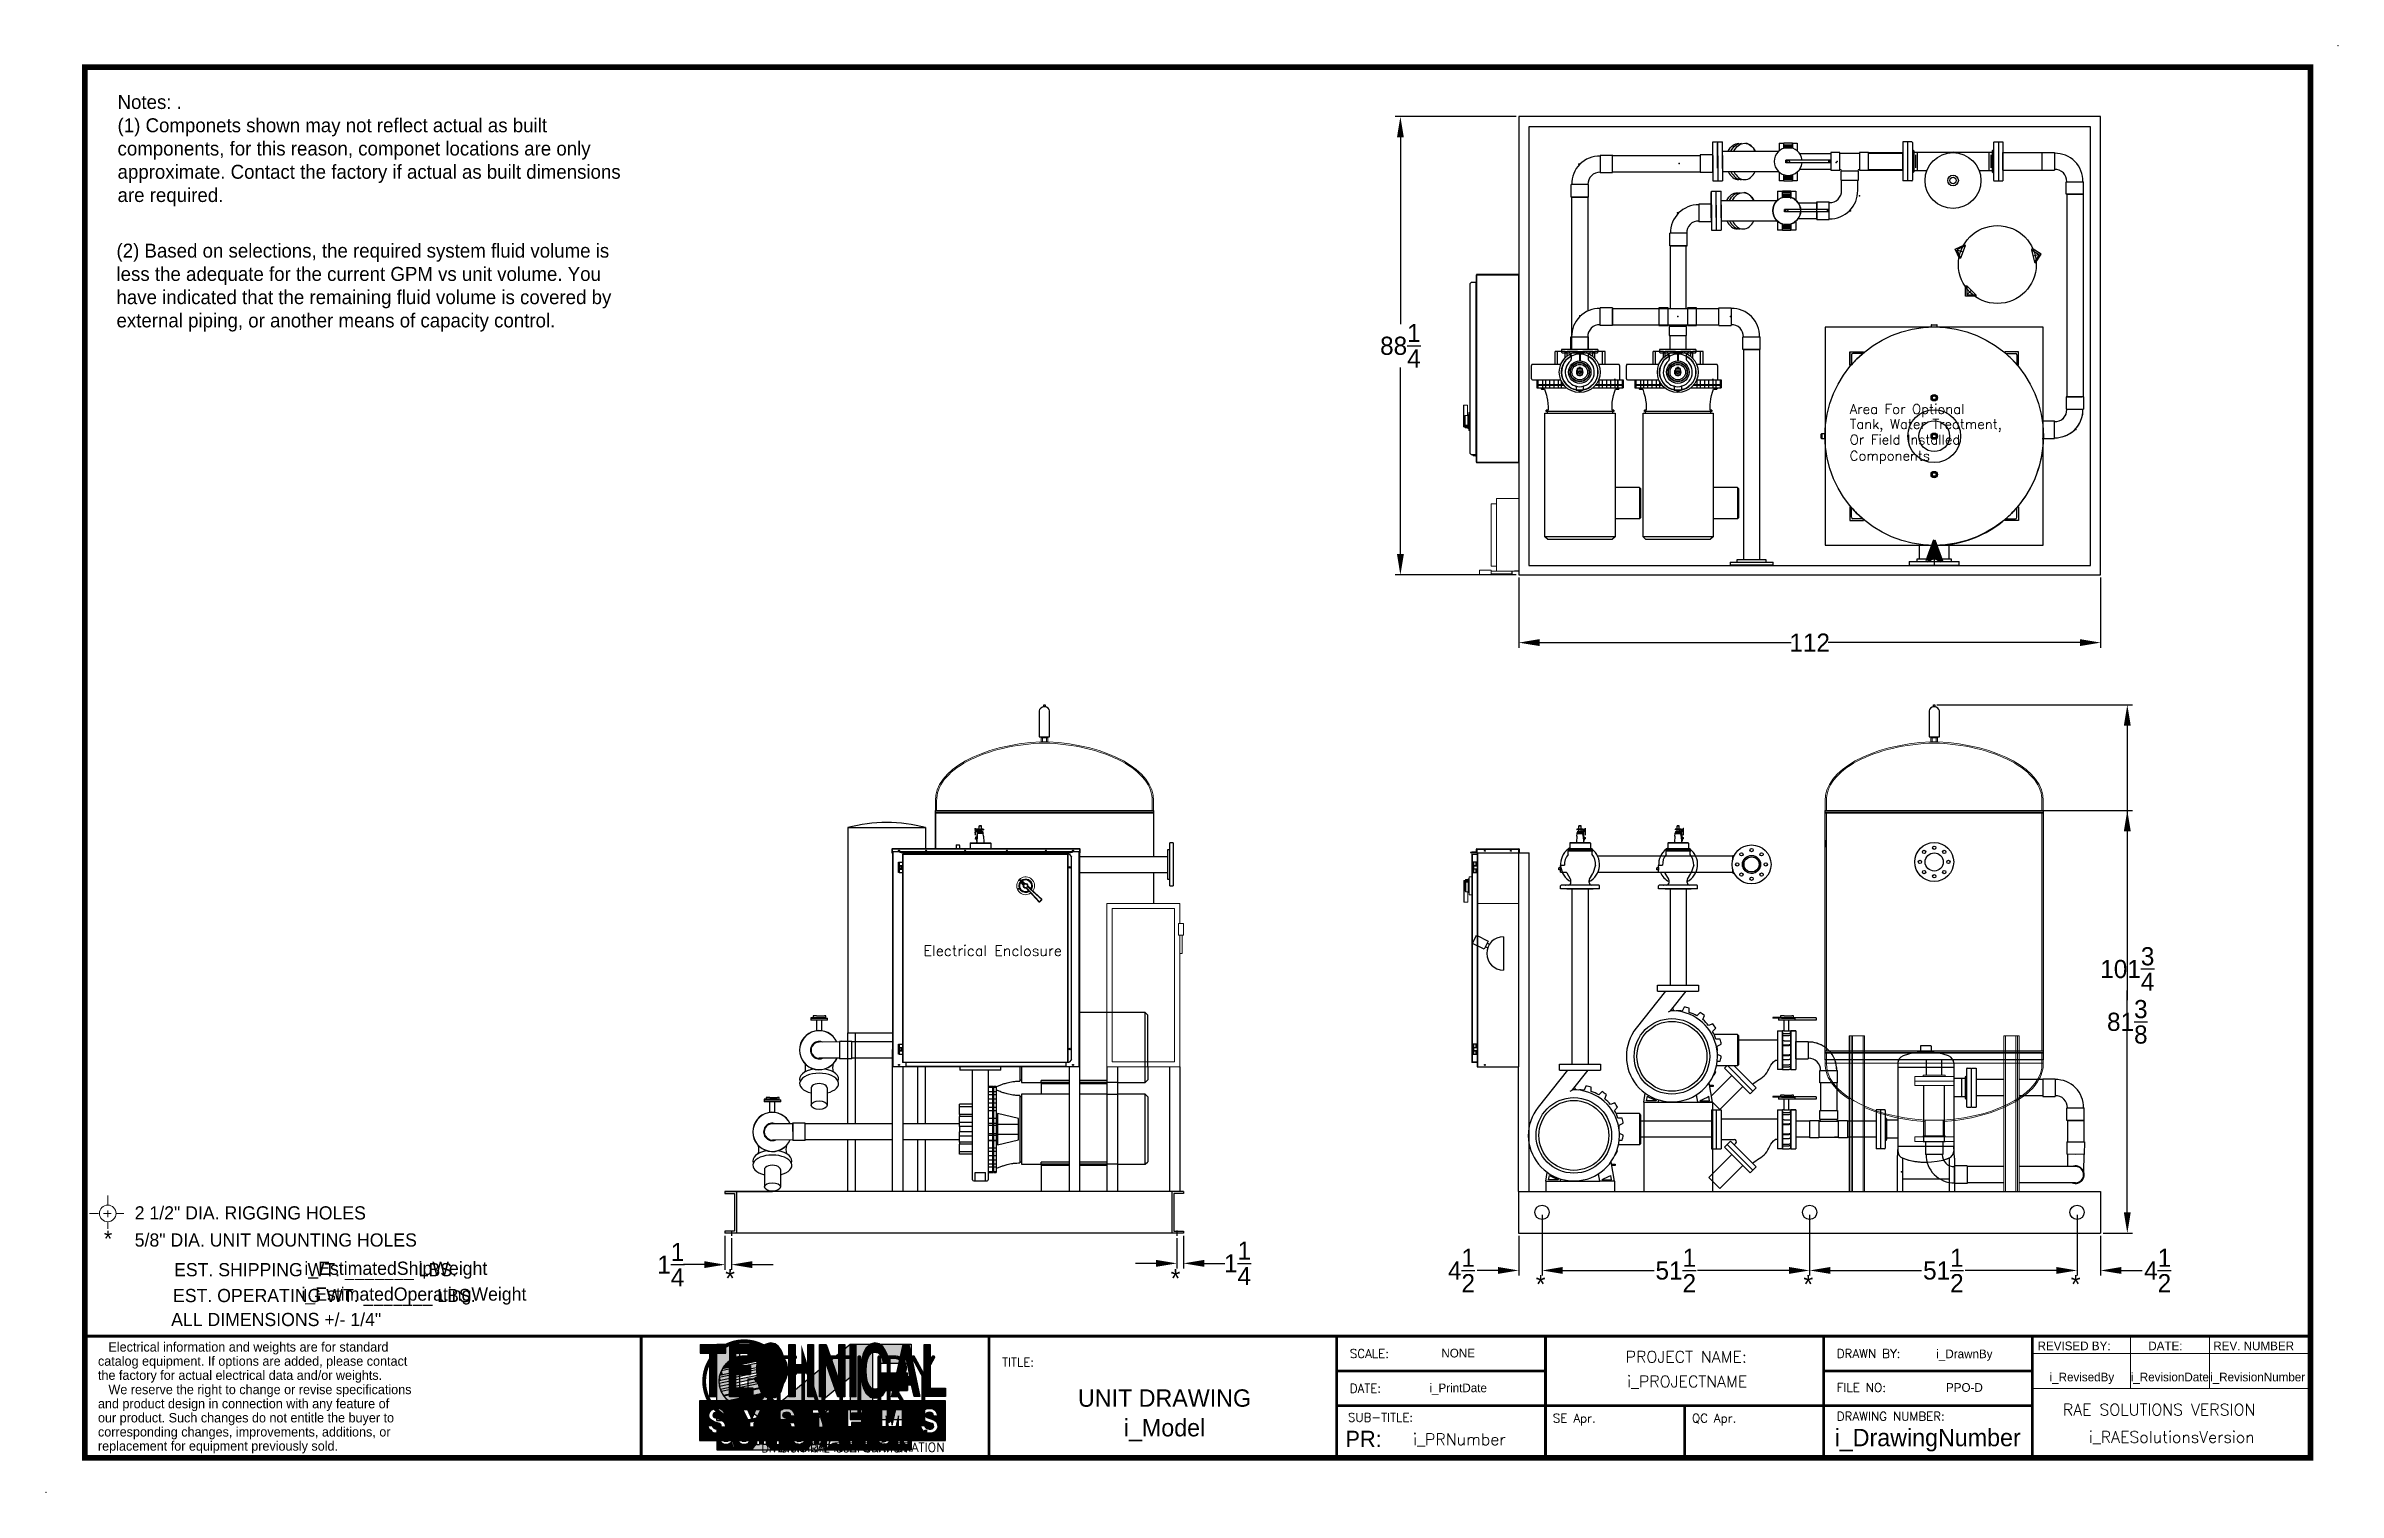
# Model space of a CAD drawing. Header units: inches. Extents: x 3128 to 3569, y 1222 to 1501.
import ezdxf
from ezdxf.enums import TextEntityAlignment as Align

# ---------------------------------------------------------------- set-up
doc = ezdxf.new("R2010")
doc.units = ezdxf.units.IN
doc.header["$MEASUREMENT"] = 0
doc.header["$PDSIZE"] = -1
for name, color, linetype in [('External Disconnect 1 H1', 7, 'Continuous'), ('Internal Disconnect 1 H1', 7, 'Continuous'), ('No External Disconnect H1', 7, 'Continuous'), ('WATANK', 7, 'Continuous'), ('WCTANK', 7, 'Continuous'), ('WDPUMP', 7, 'Continuous'), ('WEPC', 7, 'Continuous'), ('WFLAG', 7, 'Continuous'), ('WLogo Century', 7, 'Continuous'), ('WLogo RAE', 7, 'Continuous'), ('WLogoTSI', 7, 'Continuous'), ('WNOTANK', 7, 'Continuous'), ('WOTANK', 7, 'Continuous'), ('WPCEDNOEDP2', 7, 'Continuous'), ('WSPUMP', 7, 'Continuous')]:
    doc.layers.add(name, color=color, linetype=linetype)
doc.styles.add('ROMANS', font='ROMANS')
doc.styles.add('SIMPLEX', font='SIMPLEX')
doc.styles.add('TCF_DIMENSION', font='simplex.shx')
doc.dimstyles.new('General Dimension', dxfattribs={"dimtxt": 3.5, "dimasz": 4, "dimexe": 1, "dimexo": 0.5, "dimgap": 0.09, "dimtad": 0, "dimtih": 1, "dimtoh": 1, "dimdec": 3, "dimzin": 0, "dimdsep": 46, "dimlunit": 5, "dimtxsty": 'Standard', "dimcen": 0.09, "dimadec": 0, "dimazin": 0, "dimtfac": 1, "dimtdec": 3, "dimtofl": 0, "dimtmove": 0, "dimatfit": 3, "dimfxl": 1, "dimtolj": 1, "dimtzin": 0, "dimarcsym": 0})

msp = doc.modelspace()

# ---------------------------------------------------------------- texts
at = {"color": 0, "linetype": 'Continuous', "lineweight": 20}
for s, height, p in [('2 1/2" DIA. RIGGING HOLES', 2.544159, (3145.256, 1274.6965)), ('5/8" DIA. UNIT MOUNTING HOLES', 2.544159, (3145.256, 1269.4781)), ('   Electrical information and weights are for standard', 1.812714, (3138.1794, 1249.2484)), ('REVISED BY:', 1.673789, (3511.5714, 1249.5244)), ('DATE:', 1.67379, (3532.886, 1249.5244)), ('REV. NUMBER', 1.673789, (3545.4028, 1249.5244)), ('the factory for actual electrical data and/or weights.', 1.812714, (3138.1794, 1243.8102)), ('catalog equipment. If options are added, please contact', 1.812714, (3138.1794, 1246.5293)), ('and product design in connection with any feature of', 1.812714, (3138.1794, 1238.3378)), ('   We reserve the right to change or revise specifications', 1.812714, (3138.1794, 1241.0569)), ('our product. Such changes do not entitle the buyer to', 1.812714, (3138.1794, 1235.6187)), ('corresponding changes, improvements, additions, or ', 1.812714, (3138.1794, 1232.8997)), ('replacement for equipment previously sold.', 1.812714, (3138.1794, 1230.1806))]:
    msp.add_text(s, height=height, dxfattribs=at).set_placement(p)
for s, height, p in [('*', 3.1311, (3140.1221, 1269.434)), ('i_EstimatedShipWeight', 2.547079, (3195.5257, 1264.0388)), ('EST. SHIPPING WT. _______ LBS.', 2.544159, (3180.0621, 1263.7609)), ('EST. OPERATING WT. _______ LBS.', 2.544159, (3181.7515, 1258.7844)), ('i_EstimatedOperatingWeight', 2.544159, (3199.0069, 1259.0623)), ('ALL DIMENSIONS +/- 1/4"', 2.544159, (3172.4876, 1254.1671)), ('NONE', 1.67379, (3400.0346, 1248.1267)), ('i_DrawnBy', 1.67379, (3497.4907, 1247.9832)), ('i_RevisedBy', 1.673789, (3520.1015, 1243.5227)), ('i_RevisionDate', 1.673789, (3537.0368, 1243.5227)), ('i_RevisionNumber', 1.673789, (3553.9396, 1243.5227)), ('UNIT DRAWING', 3.347578, (3343.5042, 1238.636)), ('i_PrintDate', 1.673789, (3400.0346, 1241.4316)), ('PPO-D', 1.67379, (3497.4907, 1241.5073)), ('i_Model', 3.34758, (3343.5042, 1232.9306)), ('i_DrawingNumber', 3.347578, (3490.4201, 1231.0295))]:
    msp.add_text(s, height=height, dxfattribs=at).set_placement(p, align=Align.CENTER)
at = {"color": 0, "linetype": 'Continuous'}
for p in [(3258.939, 1261.5761), (3344.689, 1261.5761), (3414.9782, 1260.4553), (3466.4936, 1260.4553), (3517.9821, 1260.4553)]:
    msp.add_text('*', height=3.5821, dxfattribs=at).set_placement(p)
at = {"color": 0, "linetype": 'Continuous', "lineweight": 20, "style": 'SIMPLEX'}
for s, height, p in [('SCALE:', 1.67379, (3379.1743, 1248.0383)), ('DRAWN BY:', 1.67379, (3472.9065, 1248.0383)), ('TITLE:', 1.67379, (3312.2227, 1246.3645)), ('DATE:', 1.67379, (3379.1743, 1241.3431)), ('FILE NO:', 1.67379, (3472.9065, 1241.505)), ('SUB-TITLE:', 1.67379, (3378.8116, 1235.7525)), ('SE Apr.', 1.67379, (3418.2577, 1235.5969)), ('QC Apr.', 1.67379, (3445.0384, 1235.5969)), ('DRAWING NUMBER:', 1.673789, (3472.9065, 1235.9557)), ('RAE SOLUTIONS VERSION', 2.222792, (3516.4349, 1236.9678))]:
    msp.add_text(s, height=height, dxfattribs=at).set_placement(p)
for s, height, p in [('PROJECT NAME:', 2.222792, (3443.9514, 1247.1458)), ('i_PROJECTNAME', 2.222792, (3444.1204, 1242.3881)), ('i_PRNumber', 2.22279, (3400.2693, 1231.2558)), ('i_RAESolutionsVersion', 2.222792, (3537.4026, 1231.6863))]:
    msp.add_text(s, height=height, dxfattribs=at).set_placement(p, align=Align.CENTER)
at = {"color": 0, "linetype": 'Continuous', "lineweight": 20}
msp.add_text('PR:', height=3.13835, dxfattribs=at).set_placement((3385.3188, 1230.869), align=Align.RIGHT)
at = {"color": 0, "linetype": 'Continuous', "insert": (3141.9545, 1491.2446), "char_height": 2.6865807, "width": 101.245975, "attachment_point": 1}
msp.add_mtext('Notes: .\\P(1) Componets shown may not reflect actual as built components, for this reason, componet locations are only approximate. Contact the factory if actual as built dimensions are required.', dxfattribs=at)
at = {"layer": 'WDPUMP', "color": 0, "linetype": 'Continuous'}
msp.add_text('0.11 " [2.73 mm]', height=0.08, rotation=90, dxfattribs=at).set_placement((3306.9985, 1348.7738))
at = {"layer": 'WDPUMP', "color": 0, "linetype": 'Continuous', "text_generation_flag": 2}
for p in [(3424.5653, 1348.7738), (3443.4419, 1348.7738)]:
    msp.add_text('0.11 " [2.73 mm]', height=0.08, rotation=270, dxfattribs=at).set_placement(p)
at = {"layer": 'WEPC', "color": 0, "linetype": 'Continuous', "insert": (3323.7466, 1325.4483), "char_height": 2.025, "attachment_point": 9, "style": 'TCF_DIMENSION'}
msp.add_mtext('Electrical Enclosure', dxfattribs=at)
msp.add_mtext('Electrical Enclosure', dxfattribs=at)
at = {"layer": 'WFLAG', "color": 0, "linetype": 'Continuous', "insert": (3141.7503, 1467.0968), "char_height": 2.6865807, "width": 101.245975, "attachment_point": 1}
msp.add_mtext(' \\P(2) Based on selections, the required system fluid volume is less the adequate for the current GPM vs unit volume. You have indicated that the remaining fluid volume is covered by external piping, or another means of capacity control.', dxfattribs=at)
at = {"layer": 'WNOTANK', "color": 0, "linetype": 'Continuous', "style": 'TCF_DIMENSION'}
for s, height, p in [('Area For Optional', 1.866384, (3475.416, 1429.8376)), ('Area For Optional', 1.866384, (3475.416, 1429.8376)), ('Tank, Water Treatment,', 1.866384, (3475.416, 1426.9303)), ('Tank, Water Treatment,', 1.866384, (3475.416, 1426.9303)), ('Or Field Installed', 1.866384, (3475.416, 1423.9672)), ('Or Field Installed', 1.866384, (3475.416, 1423.9672)), ('Components', 1.86638, (3475.416, 1420.8363)), ('Components', 1.86638, (3475.416, 1420.8363))]:
    msp.add_text(s, height=height, dxfattribs=at).set_placement(p)
at = {"layer": 'WSPUMP', "color": 0, "linetype": 'Continuous'}
msp.add_text('0.11 " [2.73 mm]', height=0.08, rotation=90, dxfattribs=at).set_placement((3306.9985, 1348.7738))
at = {"layer": 'WSPUMP', "color": 0, "linetype": 'Continuous', "text_generation_flag": 2}
msp.add_text('0.11 " [2.73 mm]', height=0.08, rotation=270, dxfattribs=at).set_placement((3424.5653, 1348.7738))

# ---------------------------------------------------------------- blocks, each defined once
blk = doc.blocks.new('*D39')
at = {"color": 0, "linetype": 'Continuous', "lineweight": -2}
for p, q in [((3411.2, 1487.08), (3387.91, 1487.08)), ((3388.91, 1483.08), (3388.91, 1447.13)), ((3388.91, 1402.83), (3388.91, 1438.78)), ((3411.2, 1398.83), (3387.91, 1398.83))]:
    blk.add_line(p, q, dxfattribs=at)
at = {"color": 0, "linetype": 'Continuous'}
for points in [[(3388.25, 1483.08), (3389.58, 1483.08), (3388.91, 1487.08)], [(3388.25, 1402.83), (3389.58, 1402.83), (3388.91, 1398.83)]]:
    blk.add_solid(points, dxfattribs=at)
at = {"layer": 'Defpoints', "color": 0, "linetype": 'Continuous'}
for p in [(3411.7, 1487.08), (3388.91, 1398.83), (3411.7, 1398.83)]:
    blk.add_point(p, dxfattribs=at)
at = {"color": 0, "linetype": 'Continuous', "insert": (3388.91, 1442.96), "char_height": 3.5, "attachment_point": 5}
blk.add_mtext('\\A1;88{\\H1x;\\S1/4;}', dxfattribs=at)
blk = doc.blocks.new('*D40')
at = {"color": 0, "linetype": 'Continuous', "lineweight": -2}
for p, q in [((3411.7, 1398.33), (3411.7, 1384.79)), ((3523.71, 1398.33), (3523.71, 1384.79)), ((3415.7, 1385.79), (3464.11, 1385.79)), ((3519.71, 1385.79), (3471.29, 1385.79))]:
    blk.add_line(p, q, dxfattribs=at)
at = {"color": 0, "linetype": 'Continuous'}
for points in [[(3415.7, 1386.46), (3415.7, 1385.13), (3411.7, 1385.79)], [(3519.71, 1386.46), (3519.71, 1385.13), (3523.71, 1385.79)]]:
    blk.add_solid(points, dxfattribs=at)
at = {"layer": 'Defpoints', "color": 0, "linetype": 'Continuous'}
for p in [(3411.7, 1398.83), (3523.71, 1398.83), (3523.71, 1385.79)]:
    blk.add_point(p, dxfattribs=at)
at = {"color": 0, "linetype": 'Continuous', "insert": (3467.7, 1385.79), "char_height": 3.5, "attachment_point": 5}
blk.add_mtext('\\A1;112', dxfattribs=at)
blk = doc.blocks.new('*D41')
at = {"color": 0, "linetype": 'Continuous', "lineweight": -2}
for p, q in [((3345.89, 1271.08), (3345.89, 1265.25)), ((3347.14, 1271.58), (3347.14, 1265.25)), ((3341.89, 1266.25), (3337.89, 1266.25)), ((3351.14, 1266.25), (3355.14, 1266.25))]:
    blk.add_line(p, q, dxfattribs=at)
at = {"color": 0, "linetype": 'Continuous'}
for points in [[(3341.89, 1266.91), (3341.89, 1265.58), (3345.89, 1266.25)], [(3351.14, 1266.91), (3351.14, 1265.58), (3347.14, 1266.25)]]:
    blk.add_solid(points, dxfattribs=at)
at = {"layer": 'Defpoints', "color": 0, "linetype": 'Continuous'}
for p in [(3345.89, 1271.58), (3347.14, 1272.08), (3347.14, 1266.25)]:
    blk.add_point(p, dxfattribs=at)
at = {"color": 0, "linetype": 'Continuous', "insert": (3357.56, 1266.25), "char_height": 3.5, "attachment_point": 5}
blk.add_mtext('\\A1;1{\\H1x;\\S1/4;}', dxfattribs=at)
blk = doc.blocks.new('*D42')
at = {"color": 0, "linetype": 'Continuous', "lineweight": -2}
for p, q in [((3258.89, 1271.58), (3258.89, 1265)), ((3260.14, 1271.08), (3260.14, 1265)), ((3254.89, 1266), (3250.89, 1266)), ((3264.14, 1266), (3268.14, 1266))]:
    blk.add_line(p, q, dxfattribs=at)
at = {"color": 0, "linetype": 'Continuous'}
for points in [[(3254.89, 1266.67), (3254.89, 1265.34), (3258.89, 1266)], [(3264.14, 1266.67), (3264.14, 1265.34), (3260.14, 1266)]]:
    blk.add_solid(points, dxfattribs=at)
at = {"layer": 'Defpoints', "color": 0, "linetype": 'Continuous'}
for p in [(3258.89, 1272.08), (3260.14, 1271.58), (3258.89, 1266)]:
    blk.add_point(p, dxfattribs=at)
at = {"color": 0, "linetype": 'Continuous', "insert": (3248.46, 1266), "char_height": 3.5, "attachment_point": 5}
blk.add_mtext('\\A1;1{\\H1x;\\S1/4;}', dxfattribs=at)
blk = doc.blocks.new('*D43')
at = {"color": 0, "linetype": 'Continuous', "lineweight": -2}
for p, q in [((3416.18, 1275.58), (3416.18, 1263.88)), ((3411.68, 1271.58), (3411.68, 1263.88)), ((3407.68, 1264.88), (3403.68, 1264.88)), ((3420.18, 1264.88), (3424.18, 1264.88))]:
    blk.add_line(p, q, dxfattribs=at)
at = {"color": 0, "linetype": 'Continuous'}
for points in [[(3407.68, 1265.55), (3407.68, 1264.22), (3411.68, 1264.88)], [(3420.18, 1265.55), (3420.18, 1264.22), (3416.18, 1264.88)]]:
    blk.add_solid(points, dxfattribs=at)
at = {"layer": 'Defpoints', "color": 0, "linetype": 'Continuous'}
for p in [(3416.18, 1276.08), (3411.68, 1272.08), (3411.68, 1264.88)]:
    blk.add_point(p, dxfattribs=at)
at = {"color": 0, "linetype": 'Continuous', "insert": (3400.67, 1264.88), "char_height": 3.5, "attachment_point": 5}
blk.add_mtext('\\A1;4{\\H1x;\\S1/2;}', dxfattribs=at)
blk = doc.blocks.new('*D44')
at = {"color": 0, "linetype": 'Continuous', "lineweight": -2}
for p, q in [((3416.18, 1275.58), (3416.18, 1263.88)), ((3467.69, 1275.58), (3467.69, 1263.88)), ((3420.18, 1264.88), (3437.76, 1264.88)), ((3463.69, 1264.88), (3446.11, 1264.88))]:
    blk.add_line(p, q, dxfattribs=at)
at = {"color": 0, "linetype": 'Continuous'}
for points in [[(3420.18, 1265.55), (3420.18, 1264.22), (3416.18, 1264.88)], [(3463.69, 1265.55), (3463.69, 1264.22), (3467.69, 1264.88)]]:
    blk.add_solid(points, dxfattribs=at)
at = {"layer": 'Defpoints', "color": 0, "linetype": 'Continuous'}
for p in [(3416.18, 1276.08), (3467.69, 1276.08), (3467.69, 1264.88)]:
    blk.add_point(p, dxfattribs=at)
at = {"color": 0, "linetype": 'Continuous', "insert": (3441.93, 1264.88), "char_height": 3.5, "attachment_point": 5}
blk.add_mtext('\\A1;51{\\H1x;\\S1/2;}', dxfattribs=at)
blk = doc.blocks.new('*D45')
at = {"color": 0, "linetype": 'Continuous', "lineweight": -2}
for p, q in [((3467.69, 1275.58), (3467.69, 1263.88)), ((3519.18, 1275.58), (3519.18, 1263.88)), ((3471.69, 1264.88), (3489.26, 1264.88)), ((3515.18, 1264.88), (3497.61, 1264.88))]:
    blk.add_line(p, q, dxfattribs=at)
at = {"color": 0, "linetype": 'Continuous'}
for points in [[(3471.69, 1265.55), (3471.69, 1264.22), (3467.69, 1264.88)], [(3515.18, 1265.55), (3515.18, 1264.22), (3519.18, 1264.88)]]:
    blk.add_solid(points, dxfattribs=at)
at = {"layer": 'Defpoints', "color": 0, "linetype": 'Continuous'}
for p in [(3467.69, 1276.08), (3519.18, 1276.08), (3467.69, 1264.88)]:
    blk.add_point(p, dxfattribs=at)
at = {"color": 0, "linetype": 'Continuous', "insert": (3493.44, 1264.88), "char_height": 3.5, "attachment_point": 5}
blk.add_mtext('\\A1;51{\\H1x;\\S1/2;}', dxfattribs=at)
blk = doc.blocks.new('*D46')
at = {"color": 0, "linetype": 'Continuous', "lineweight": -2}
for p, q in [((3519.18, 1275.58), (3519.18, 1263.88)), ((3523.68, 1271.58), (3523.68, 1263.88)), ((3515.18, 1264.88), (3511.18, 1264.88)), ((3527.68, 1264.88), (3531.68, 1264.88))]:
    blk.add_line(p, q, dxfattribs=at)
at = {"color": 0, "linetype": 'Continuous'}
for points in [[(3515.18, 1265.55), (3515.18, 1264.22), (3519.18, 1264.88)], [(3527.68, 1265.55), (3527.68, 1264.22), (3523.68, 1264.88)]]:
    blk.add_solid(points, dxfattribs=at)
at = {"layer": 'Defpoints', "color": 0, "linetype": 'Continuous'}
for p in [(3519.18, 1276.08), (3523.68, 1272.08), (3523.68, 1264.88)]:
    blk.add_point(p, dxfattribs=at)
at = {"color": 0, "linetype": 'Continuous', "insert": (3534.69, 1264.88), "char_height": 3.5, "attachment_point": 5}
blk.add_mtext('\\A1;4{\\H1x;\\S1/2;}', dxfattribs=at)
blk = doc.blocks.new('L-C')
at = {"linetype": 'Continuous'}
for p, q in [((0.127, 1.789), (0.193, 1.789)), ((0.127, 1.735), (0.127, 1.749)), ((0.127, 1.735), (0.13, 1.735)), ((0.127, 1.653), (0.127, 1.604)), ((0.15, 1.738), (0.133, 1.737)), ((0.135, 1.751), (0.146, 1.751)), ((0.148, 1.751), (0.152, 1.738)), ((0.149, 1.752), (0.153, 1.738)), ((0.149, 1.752), (0.154, 1.739)), ((0.15, 1.752), (0.155, 1.74)), ((0.151, 1.753), (0.159, 1.745)), ((0.151, 1.752), (0.157, 1.742)), ((0.152, 1.754), (0.159, 1.75)), ((0.153, 1.756), (0.158, 1.754)), ((0.166, 1.753), (0.159, 1.745)), ((0.167, 1.751), (0.16, 1.744)), ((0.168, 1.751), (0.161, 1.742)), ((0.169, 1.75), (0.162, 1.741)), ((0.17, 1.749), (0.163, 1.74)), ((0.171, 1.749), (0.166, 1.738)), ((0.172, 1.749), (0.169, 1.737)), ((0.174, 1.748), (0.172, 1.736)), ((0.175, 1.748), (0.174, 1.735)), ((0.176, 1.749), (0.177, 1.735)), ((0.177, 1.749), (0.18, 1.736)), ((0.178, 1.749), (0.183, 1.737)), ((0.179, 1.75), (0.186, 1.738)), ((0.18, 1.751), (0.19, 1.742)), ((0.18, 1.75), (0.189, 1.74)), ((0.181, 1.753), (0.193, 1.748)), ((0.181, 1.752), (0.192, 1.745)), ((0.182, 1.755), (0.193, 1.75)), ((0.127, 1.518), (0.127, 1.505)), ((0.127, 1.398), (0.193, 1.398)), ((0.127, 1.343), (0.127, 1.358)), ((0.127, 1.343), (0.13, 1.343)), ((0.15, 1.347), (0.133, 1.346)), ((0.135, 1.36), (0.146, 1.36)), ((0.148, 1.36), (0.152, 1.347)), ((0.149, 1.361), (0.154, 1.348)), ((0.149, 1.36), (0.153, 1.347)), ((0.15, 1.361), (0.155, 1.349)), ((0.151, 1.361), (0.159, 1.354)), ((0.151, 1.361), (0.157, 1.351)), ((0.152, 1.363), (0.159, 1.358)), ((0.153, 1.365), (0.158, 1.363)), ((0.166, 1.362), (0.159, 1.354)), ((0.167, 1.36), (0.16, 1.352)), ((0.168, 1.359), (0.161, 1.351)), ((0.169, 1.359), (0.162, 1.35)), ((0.17, 1.358), (0.163, 1.349)), ((0.171, 1.358), (0.166, 1.347)), ((0.172, 1.357), (0.169, 1.346)), ((0.174, 1.357), (0.172, 1.345)), ((0.175, 1.357), (0.174, 1.344)), ((0.176, 1.357), (0.177, 1.344)), ((0.177, 1.358), (0.18, 1.345)), ((0.178, 1.358), (0.183, 1.345)), ((0.179, 1.358), (0.186, 1.347)), ((0.18, 1.36), (0.19, 1.351)), ((0.18, 1.359), (0.189, 1.349)), ((0.181, 1.362), (0.193, 1.357)), ((0.181, 1.361), (0.192, 1.354)), ((0.182, 1.363), (0.193, 1.359)), ((0.127, 1.266), (0.193, 1.266)), ((0.127, 1.266), (0.127, 1.253)), ((0.127, 1.253), (0.193, 1.253)), ((0.193, 1.266), (0.193, 1.253)), ((0.127, 1.128), (0.138, 1.13)), ((0.127, 1.12), (0.127, 1.128)), ((0.127, 1.12), (0.165, 1.12)), ((0.127, 1.038), (0.127, 0.988)), ((0.154, 1.147), (0.165, 1.147)), ((0.154, 1.131), (0.154, 1.147)), ((0.165, 1.12), (0.165, 1.147)), ((0.174, 1.134), (0.181, 1.123)), ((0.174, 1.134), (0.174, 1.121)), ((0.127, 0.898), (0.193, 0.898)), ((0.127, 0.844), (0.127, 0.859)), ((0.127, 0.844), (0.13, 0.844)), ((0.15, 0.847), (0.133, 0.846)), ((0.135, 0.86), (0.146, 0.86)), ((0.148, 0.861), (0.152, 0.847)), ((0.149, 0.861), (0.153, 0.848)), ((0.149, 0.861), (0.154, 0.848)), ((0.15, 0.861), (0.155, 0.849)), ((0.151, 0.862), (0.159, 0.854)), ((0.151, 0.861), (0.157, 0.852)), ((0.152, 0.863), (0.159, 0.859)), ((0.153, 0.865), (0.158, 0.863)), ((0.166, 0.862), (0.159, 0.854)), ((0.167, 0.86), (0.16, 0.853)), ((0.168, 0.86), (0.161, 0.851)), ((0.169, 0.859), (0.162, 0.85)), ((0.17, 0.858), (0.163, 0.849)), ((0.171, 0.858), (0.166, 0.847)), ((0.172, 0.858), (0.169, 0.846)), ((0.174, 0.857), (0.172, 0.845)), ((0.175, 0.857), (0.174, 0.844)), ((0.176, 0.858), (0.177, 0.844)), ((0.177, 0.858), (0.18, 0.845)), ((0.178, 0.858), (0.183, 0.846)), ((0.179, 0.859), (0.186, 0.847)), ((0.18, 0.86), (0.19, 0.852)), ((0.18, 0.859), (0.189, 0.849)), ((0.181, 0.862), (0.193, 0.857)), ((0.181, 0.861), (0.192, 0.854)), ((0.182, 0.864), (0.193, 0.859)), ((0.193, 0.756), (0.127, 0.779)), ((0.127, 0.765), (0.127, 0.779)), ((0.14, 0.761), (0.127, 0.765)), ((0.193, 0.74), (0.127, 0.717)), ((0.14, 0.736), (0.127, 0.731)), ((0.127, 0.731), (0.127, 0.717)), ((0.14, 0.761), (0.14, 0.748)), ((0.14, 0.736), (0.14, 0.748)), ((0.177, 0.748), (0.152, 0.757)), ((0.152, 0.748), (0.152, 0.757)), ((0.177, 0.748), (0.152, 0.74)), ((0.152, 0.748), (0.152, 0.74)), ((0.193, 0.74), (0.193, 0.756)), ((0.127, 0.627), (0.182, 0.627)), ((0.127, 0.627), (0.127, 0.614)), ((0.127, 0.614), (0.182, 0.614)), ((0.127, 0.499), (0.193, 0.499)), ((0.127, 0.499), (0.127, 0.485)), ((0.182, 0.647), (0.193, 0.647)), ((0.182, 0.627), (0.182, 0.647)), ((0.182, 0.594), (0.182, 0.614)), ((0.182, 0.594), (0.193, 0.594)), ((0.193, 0.647), (0.193, 0.594)), ((0.193, 0.499), (0.193, 0.485)), ((0.127, 0.485), (0.193, 0.485)), ((0.193, 0.247), (0.127, 0.247)), ((0.173, 0.233), (0.127, 0.206)), ((0.174, 0.233), (0.127, 0.233)), ((0.127, 0.206), (0.127, 0.193)), ((0.127, 0.193), (0.193, 0.193)), ((0.193, 0.234), (0.148, 0.207)), ((0.148, 0.207), (0.193, 0.207)), ((0.193, 0.247), (0.193, 0.234)), ((0.193, 0.234), (0.193, 0.234)), ((0.193, 0.207), (0.193, 0.193))]:
    blk.add_line(p, q, dxfattribs=at)
for p, q in [((0.127, 1.789), (0.127, 1.775)), ((0.127, 1.775), (0.153, 1.775)), ((0.127, 1.653), (0.193, 1.653)), ((0.153, 1.775), (0.153, 1.759)), ((0.165, 1.775), (0.182, 1.775)), ((0.165, 1.775), (0.165, 1.756)), ((0.182, 1.775), (0.182, 1.756)), ((0.193, 1.789), (0.193, 1.752)), ((0.193, 1.653), (0.193, 1.605)), ((0.504, 1.33), (0.436, 1.652)), ((0.51, 1.328), (0.441, 1.656)), ((0.47, 1.672), (0.484, 1.675)), ((0.542, 1.325), (0.47, 1.672)), ((0.558, 1.325), (0.484, 1.678)), ((0.527, 1.687), (0.507, 1.683)), ((0.581, 1.329), (0.507, 1.684)), ((0.601, 1.334), (0.527, 1.687)), ((0.619, 1.341), (0.546, 1.688)), ((0.57, 1.686), (0.548, 1.679)), ((0.64, 1.352), (0.57, 1.686)), ((0.653, 1.361), (0.586, 1.683)), ((0.62, 1.671), (0.589, 1.665)), ((0.68, 1.386), (0.62, 1.671)), ((0.69, 1.399), (0.634, 1.663)), ((0.127, 1.604), (0.138, 1.604)), ((0.127, 1.518), (0.193, 1.518)), ((0.127, 1.505), (0.155, 1.505)), ((0.138, 1.64), (0.155, 1.64)), ((0.138, 1.64), (0.138, 1.604)), ((0.155, 1.64), (0.155, 1.608)), ((0.167, 1.608), (0.155, 1.608)), ((0.155, 1.505), (0.155, 1.476)), ((0.167, 1.64), (0.182, 1.64)), ((0.167, 1.64), (0.167, 1.608)), ((0.167, 1.505), (0.167, 1.476)), ((0.167, 1.505), (0.182, 1.505)), ((0.182, 1.64), (0.182, 1.605)), ((0.193, 1.605), (0.182, 1.605)), ((0.182, 1.505), (0.182, 1.472)), ((0.193, 1.518), (0.193, 1.472)), ((0.462, 1.344), (0.404, 1.622)), ((0.127, 1.398), (0.127, 1.384)), ((0.127, 1.384), (0.153, 1.384)), ((0.153, 1.384), (0.153, 1.368)), ((0.167, 1.476), (0.155, 1.476)), ((0.165, 1.384), (0.165, 1.365)), ((0.165, 1.384), (0.182, 1.384)), ((0.193, 1.472), (0.182, 1.472)), ((0.182, 1.384), (0.182, 1.365)), ((0.193, 1.398), (0.193, 1.36)), ((0.542, 1.325), (0.557, 1.328)), ((0.542, 1.325), (0.557, 1.328)), ((0.601, 1.334), (0.581, 1.33)), ((0.601, 1.334), (0.581, 1.33)), ((0.64, 1.352), (0.617, 1.35)), ((0.68, 1.386), (0.649, 1.38)), ((0.127, 1.038), (0.193, 1.038)), ((0.138, 1.024), (0.155, 1.024)), ((0.138, 1.024), (0.138, 0.988)), ((0.155, 1.024), (0.155, 0.992)), ((0.167, 0.992), (0.155, 0.992)), ((0.167, 1.024), (0.182, 1.024)), ((0.167, 1.024), (0.167, 0.992)), ((0.182, 1.024), (0.182, 0.99)), ((0.193, 0.99), (0.182, 0.99)), ((0.193, 1.038), (0.193, 0.99)), ((0.127, 0.988), (0.138, 0.988)), ((0.127, 0.898), (0.127, 0.884)), ((0.127, 0.884), (0.153, 0.884)), ((0.153, 0.884), (0.153, 0.868)), ((0.165, 0.884), (0.182, 0.884)), ((0.165, 0.884), (0.165, 0.865)), ((0.182, 0.884), (0.182, 0.865)), ((0.193, 0.898), (0.193, 0.861)), ((0.127, 0.247), (0.127, 0.233))]:
    blk.add_line(p, q)
for points, format in [([(0.146, 1.751, 0.04518), (0.149, 1.752, 0.23841), (0.152, 1.755, 0.123436), (0.153, 1.759)], "xyb"), ([(0.15, 1.738, 0.166405), (0.154, 1.739, 0.10668), (0.159, 1.745, 0.10668)], "xyb"), ([(0.159, 1.745, 0.318957), (0.18, 1.736, 0.369216), (0.193, 1.752, 0.369216)], "xyb"), ([(0.165, 1.756, 0.398028), (0.175, 1.748, 0.408527), (0.182, 1.756, 0.408527)], "xyb"), ([(0.146, 1.36, 0.04518), (0.149, 1.36, 0.23841), (0.152, 1.363, 0.123436), (0.153, 1.368)], "xyb"), ([(0.15, 1.347, 0.166405), (0.154, 1.348, 0.10668), (0.159, 1.354, 0.10668)], "xyb"), ([(0.159, 1.354, 0.318957), (0.18, 1.345, 0.369216), (0.193, 1.36, 0.369216)], "xyb"), ([(0.165, 1.365, 0.398028), (0.175, 1.357, 0.408527), (0.182, 1.365, 0.408527)], "xyb"), ([(0.154, 1.174, 0.0126, 0.0126, 0), (0.153, 1.174, 0.0126, 0.0126, 0), (0.153, 1.173, 0.0126, 0.0125, 0), (0.152, 1.173, 0.0125, 0.0125, 0), (0.152, 1.173, 0.0125, 0.0125, 0), (0.152, 1.173, 0.0125, 0.0125, 0), (0.151, 1.173, 0.0125, 0.0124, 0), (0.151, 1.173, 0.0124, 0.0124, 0), (0.151, 1.173, 0.0124, 0.0124, 0), (0.151, 1.173, 0.0124, 0.0124, 0), (0.15, 1.173, 0.0124, 0.0124, 0), (0.15, 1.173, 0.0124, 0.0124, 0), (0.15, 1.173, 0.0124, 0.0123, 0), (0.15, 1.173, 0.0123, 0.0123, 0), (0.15, 1.173, 0.0123, 0.0123, 0), (0.149, 1.172, 0.0123, 0.0123, 0), (0.149, 1.172, 0.0123, 0.0123, 0), (0.149, 1.172, 0.0123, 0.0123, 0), (0.149, 1.172, 0.0123, 0.0123, 0), (0.149, 1.172, 0.0123, 0.0123, 0), (0.148, 1.172, 0.0123, 0.0122, 0), (0.148, 1.172, 0.0122, 0.0122, 0), (0.148, 1.172, 0.0122, 0.0122, 0), (0.148, 1.172, 0.0122, 0.0122, 0), (0.148, 1.172, 0.0122, 0.0122, 0), (0.147, 1.172, 0.0122, 0.0122, 0), (0.147, 1.172, 0.0122, 0.0122, 0), (0.147, 1.172, 0.0122, 0.0121, 0), (0.147, 1.172, 0.0121, 0.0121, 0), (0.147, 1.171, 0.0121, 0.0121, 0), (0.146, 1.171, 0.0121, 0.0121, 0), (0.146, 1.171, 0.0121, 0.0121, 0), (0.146, 1.171, 0.0121, 0.0121, 0), (0.146, 1.171, 0.0121, 0.0121, 0), (0.146, 1.171, 0.0121, 0.012, 0), (0.145, 1.171, 0.012, 0.012, 0), (0.145, 1.171, 0.012, 0.012, 0), (0.145, 1.171, 0.012, 0.012, 0), (0.145, 1.171, 0.012, 0.012, 0), (0.145, 1.17, 0.012, 0.012, 0), (0.144, 1.17, 0.012, 0.012, 0), (0.144, 1.17, 0.012, 0.0119, 0), (0.144, 1.17, 0.0119, 0.0119, 0), (0.144, 1.17, 0.0119, 0.0119, 0), (0.144, 1.17, 0.0119, 0.0119, 0), (0.143, 1.17, 0.0119, 0.0119, 0), (0.143, 1.17, 0.0119, 0.0119, 0), (0.143, 1.17, 0.0119, 0.0118, 0), (0.143, 1.169, 0.0118, 0.0118, 0), (0.143, 1.169, 0.0118, 0.0118, 0), (0.142, 1.169, 0.0118, 0.0118, 0), (0.142, 1.169, 0.0118, 0.0118, 0), (0.142, 1.169, 0.0118, 0.0118, 0), (0.142, 1.169, 0.0118, 0.0118, 0), (0.141, 1.169, 0.0118, 0.0117, 0), (0.141, 1.169, 0.0117, 0.0117, 0), (0.141, 1.168, 0.0117, 0.0117, 0), (0.141, 1.168, 0.0117, 0.0117, 0), (0.141, 1.168, 0.0117, 0.0117, 0), (0.14, 1.168, 0.0117, 0.0117, 0), (0.14, 1.168, 0.0117, 0.0116, 0), (0.14, 1.168, 0.0116, 0.0116, 0), (0.14, 1.167, 0.0116, 0.0116, 0), (0.14, 1.167, 0.0116, 0.0116, 0), (0.139, 1.167, 0.0116, 0.0116, 0), (0.139, 1.167, 0.0116, 0.0116, 0), (0.139, 1.167, 0.0116, 0.0115, 0), (0.139, 1.167, 0.0115, 0.0115, 0), (0.139, 1.166, 0.0115, 0.0115, 0), (0.138, 1.166, 0.0115, 0.0115, 0), (0.138, 1.166, 0.0115, 0.0115, 0), (0.138, 1.166, 0.0115, 0.0114, 0), (0.138, 1.166, 0.0114, 0.0114, 0), (0.138, 1.165, 0.0114, 0.0114, 0), (0.138, 1.165, 0.0114, 0.0114, 0), (0.137, 1.165, 0.0114, 0.0114, 0), (0.137, 1.165, 0.0114, 0.0114, 0), (0.137, 1.164, 0.0114, 0.0113, 0), (0.137, 1.164, 0.0113, 0.0113, 0), (0.137, 1.164, 0.0113, 0.0113, 0), (0.136, 1.164, 0.0113, 0.0113, 0), (0.136, 1.163, 0.0113, 0.0113, 0), (0.136, 1.163, 0.0113, 0.0112, 0), (0.136, 1.163, 0.0112, 0.0112, 0), (0.136, 1.163, 0.0112, 0.0112, 0), (0.136, 1.162, 0.0112, 0.0112, 0), (0.135, 1.162, 0.0112, 0.0112, 0), (0.135, 1.162, 0.0112, 0.0111, 0), (0.135, 1.161, 0.0111, 0.0111, 0), (0.135, 1.161, 0.0111, 0.0111, 0), (0.135, 1.161, 0.0111, 0.0111, 0), (0.135, 1.161, 0.0111, 0.011, 0), (0.135, 1.16, 0.011, 0.011, 0), (0.134, 1.16, 0.011, 0.011, 0), (0.134, 1.16, 0.011, 0.011, 0), (0.134, 1.159, 0.011, 0.0109, 0), (0.134, 1.159, 0.0109, 0.0109, 0), (0.134, 1.158, 0.0109, 0.0109, 0), (0.134, 1.158, 0.0109, 0.0109, 0), (0.134, 1.158, 0.0109, 0.0108, 0), (0.134, 1.157, 0.0108, 0.0108, 0), (0.134, 1.157, 0.0108, 0.0108, 0), (0.133, 1.157, 0.0108, 0.0108, 0), (0.133, 1.156, 0.0108, 0.0107, 0), (0.133, 1.156, 0.0107, 0.0107, 0), (0.133, 1.155, 0.0107, 0.0107, 0), (0.133, 1.155, 0.0107, 0.0107, 0), (0.133, 1.155, 0.0107, 0.0106, 0), (0.133, 1.154, 0.0106, 0.0106, 0), (0.133, 1.154, 0.0106, 0.0106, 0), (0.133, 1.153, 0.0106, 0.0105, 0), (0.133, 1.153, 0.0105, 0.0105, 0), (0.133, 1.152, 0.0105, 0.0105, 0), (0.133, 1.152, 0.0105, 0.0105, 0), (0.133, 1.151, 0.0105, 0.0104, 0), (0.133, 1.151, 0.0104, 0.0104, 0), (0.133, 1.15, 0.0104, 0.0104, 0), (0.133, 1.15, 0.0104, 0.0103, 0), (0.133, 1.15, 0.0103, 0.0103, 0), (0.133, 1.149, 0.0103, 0.0103, 0), (0.133, 1.149, 0.0103, 0.0102, 0), (0.133, 1.148, 0.0102, 0.0102, 0), (0.133, 1.148, 0.0102, 0.0102, 0), (0.133, 1.147, 0.0102, 0.0101, 0), (0.133, 1.147, 0.0101, 0.0101, 0), (0.133, 1.146, 0.0101, 0.0101, 0), (0.133, 1.146, 0.0101, 0.01, 0), (0.133, 1.145, 0.01, 0.01, 0), (0.133, 1.145, 0.01, 0.00997, 0), (0.133, 1.144, 0.00997, 0.00994, 0), (0.134, 1.144, 0.00994, 0.00991, 0), (0.134, 1.143, 0.00991, 0.00987, 0), (0.134, 1.143, 0.00987, 0.00983, 0), (0.134, 1.142, 0.00983, 0.0098, 0), (0.134, 1.141, 0.0098, 0.00976, 0), (0.135, 1.141, 0.00976, 0.00973, 0), (0.135, 1.14, 0.00973, 0.00969, 0), (0.135, 1.14, 0.00969, 0.00965, 0), (0.135, 1.139, 0.00965, 0.00961, 0), (0.136, 1.139, 0.00961, 0.00957, 0), (0.136, 1.138, 0.00957, 0.00953, 0), (0.136, 1.138, 0.00953, 0.00949, 0), (0.137, 1.137, 0.00949, 0.00945, 0), (0.137, 1.137, 0.00945, 0.00941, 0), (0.138, 1.136, 0.00941, 0.00937, 0), (0.138, 1.136, 0.00937, 0.00932, 0), (0.139, 1.136, 0.00932, 0.00928, 0), (0.139, 1.135, 0.00928, 0.00923, 0), (0.14, 1.135, 0.00923, 0.00918, 0), (0.14, 1.134, 0.00918, 0.00912, 0), (0.141, 1.134, 0.00912, 0.00907, 0), (0.142, 1.133, 0.00907, 0.009, 0), (0.142, 1.132, 0.009, 0.00894, 0), (0.143, 1.132, 0.00894, 0.00886, 0), (0.144, 1.131, 0.00886, 0.00878, 0), (0.145, 1.131, 0.00878, 0.00868, 0), (0.147, 1.13, 0.00868, 0.00856, 0), (0.148, 1.129, 0.00856, 0.00842, 0), (0.15, 1.128, 0.00842, 0.00826, 0), (0.153, 1.127, 0.00826, 0.00808, 0), (0.155, 1.126, 0.00808, 0.00808, 0)], "xyseb"), ([(0.146, 0.86, 0.04518), (0.149, 0.861, 0.23841), (0.152, 0.864, 0.123436), (0.153, 0.868)], "xyb"), ([(0.15, 0.847, 0.166405), (0.154, 0.848, 0.10668), (0.159, 0.854, 0.10668)], "xyb"), ([(0.159, 0.854, 0.318957), (0.18, 0.845, 0.369216), (0.193, 0.861, 0.369216)], "xyb"), ([(0.165, 0.865, 0.398028), (0.175, 0.858, 0.408527), (0.182, 0.865, 0.408527)], "xyb")]:
    blk.add_lwpolyline(points, format=format, dxfattribs=at)
at = {"const_width": 0.0276}
for points in [[(0.764, 1.321, 2.151009), (0.324, 1.321, 2.25)], [(0.717, 0.679), (0.321, 0.679, 0.899385), (0.321, 0.535), (0.717, 0.535)], [(0.561, 0.46), (0.565, 0.415, 0.8541), (0.717, 0.415), (0.717, 0.468), (0.256, 0.468)]]:
    blk.add_lwpolyline(points, format="xyb", dxfattribs=at)
at = {"const_width": 0.0138}
for points in [[(0.324, 1.328, 1), (0.324, 1.314, 1)], [(0.764, 1.328, 1), (0.764, 1.314, 1)], [(0.256, 1.147, 1), (0.256, 1.133, 1)], [(0.601, 1.147, 1), (0.601, 1.133, 1)], [(0.717, 1.147, 1), (0.717, 1.133, 1)], [(0.256, 1.089, 1), (0.256, 1.075, 1)], [(0.717, 1.089, 1), (0.717, 1.075, 1)], [(0.256, 0.945, 1), (0.256, 0.931, 1)], [(0.717, 0.945, 1), (0.717, 0.931, 1)], [(0.717, 0.888, 1), (0.717, 0.874, 1)], [(0.256, 0.816, 1), (0.256, 0.802, 1)], [(0.717, 0.744, 1), (0.717, 0.73, 1)], [(0.717, 0.686, 1), (0.717, 0.672, 1)], [(0.717, 0.542, 1), (0.717, 0.528, 1)], [(0.256, 0.475, 1), (0.256, 0.461, 1)], [(0.256, 0.29, 1), (0.256, 0.276, 1)], [(0.256, 0.226, 1), (0.256, 0.212, 1)], [(0.717, 0.298, 1), (0.717, 0.284, 1)], [(0.717, 0.154, 1), (0.717, 0.14, 1)]]:
    blk.add_lwpolyline(points, format="xyb", close=True, dxfattribs=at)
at = {"linetype": 'Continuous', "const_width": 0.0126}
blk.add_lwpolyline([(0.177, 1.128), (0.181, 1.13), (0.184, 1.132), (0.185, 1.134), (0.187, 1.136), (0.188, 1.139), (0.189, 1.141), (0.189, 1.144), (0.189, 1.147), (0.189, 1.149), (0.189, 1.152), (0.189, 1.154), (0.188, 1.157), (0.188, 1.159), (0.187, 1.161), (0.186, 1.163), (0.185, 1.165), (0.183, 1.167), (0.181, 1.168), (0.18, 1.169), (0.178, 1.171), (0.176, 1.172), (0.174, 1.172), (0.172, 1.173), (0.17, 1.174), (0.168, 1.174), (0.166, 1.174), (0.164, 1.174), (0.163, 1.175), (0.161, 1.175), (0.16, 1.174), (0.158, 1.174), (0.157, 1.174), (0.155, 1.174), (0.154, 1.174)], dxfattribs=at)
at = {"const_width": 0.0276}
for points in [[(0.256, 1.14), (0.256, 1.258), (0.717, 1.258), (0.717, 1.14)], [(0.601, 1.258), (0.601, 1.14)], [(0.717, 0.938), (0.256, 0.938), (0.717, 1.082), (0.256, 1.082)], [(0.717, 0.881), (0.717, 0.737)], [(0.717, 0.809), (0.256, 0.809)], [(0.565, 0.468), (0.256, 0.283)], [(0.256, 0.219), (0.585, 0.219), (0.717, 0.291)], [(0.585, 0.219), (0.717, 0.147)]]:
    blk.add_lwpolyline(points, dxfattribs=at)
at = {"linetype": 'Continuous', "const_width": 0.0138}
blk.add_lwpolyline([(0.133, 0.362, 0.095704), (0.135, 0.353, 0.105766), (0.14, 0.345, 0.049024), (0.144, 0.342, 0.047564), (0.149, 0.339, 0.092975), (0.162, 0.337, 0.097762), (0.174, 0.339, 0.033639), (0.181, 0.342, 0.066645), (0.184, 0.345, 0.036448), (0.187, 0.348, 0.039834), (0.189, 0.351, 0.065348), (0.19, 0.356, 0.057325), (0.191, 0.362, 0.057208), (0.19, 0.368, 0.065267), (0.189, 0.373, 0.039838), (0.187, 0.376, 0.036432), (0.184, 0.379, 0.066661), (0.181, 0.382, 0.033639), (0.174, 0.385, 0.097762), (0.162, 0.387, 0.093104), (0.149, 0.385, 0.047436), (0.144, 0.382, 0.04905), (0.14, 0.379, 0.105029), (0.135, 0.371, 0.094594)], format="xyb", close=True, dxfattribs=at)
blk.add_circle((0.544, 1.506), 0.181)
at = {"linetype": 'Continuous'}
for centre, radius, start, end in [((0.136, 1.727), 0.0245, 93.4801, 112.3321), ((0.134, 1.733), 0.00442, 93.078, 152.8901), ((0.152, 1.755), 1.8e-15, 134.9001, 296.5651), ((0.175, 1.748), 3.6e-15, 90, 269.6093), ((0.18, 1.736), 4e-16, 90, 260.9199), ((0.136, 1.336), 0.0245, 93.4801, 112.3321), ((0.134, 1.341), 0.00442, 93.078, 152.8901), ((0.152, 1.363), 1.8e-15, 134.9001, 296.5651), ((0.175, 1.357), 3.6e-15, 90, 269.6093), ((0.18, 1.345), 4e-16, 90, 260.9199), ((0.173, 1.139), 0.0181, 273.9089, 294.5458), ((0.136, 0.836), 0.0245, 93.4801, 112.3321), ((0.134, 0.842), 0.00442, 93.078, 152.8901), ((0.152, 0.864), 1.8e-15, 134.9001, 296.5651), ((0.175, 0.858), 3.6e-15, 90, 269.6093), ((0.18, 0.845), 4e-16, 90, 260.9199)]:
    blk.add_arc(centre, radius, start, end, dxfattribs=at)
for centre, radius, start, end in [((0.544, 1.506), 0.181, 108.9978, 211.8542), ((0.544, 1.506), 0.181, 123.4716, 126.4422), ((0.544, 1.506), 0.181, 109.3232, 114.1144), ((0.544, 1.506), 0.181, 95.3798, 101.851), ((0.546, 1.54), 0.148, 80.598, 89.8628), ((0.544, 1.506), 0.181, 65.161, 76.7124), ((0.544, 1.506), 0.181, 321.9612, 61.7409), ((0.526, 1.419), 0.0923, 255.8167, 259.6946), ((0.544, 1.506), 0.181, 269.5877, 274.3789), ((0.544, 1.506), 0.181, 281.851, 288.3223), ((0.544, 1.506), 0.181, 294.3687, 303.739), ((0.544, 1.506), 0.181, 306.9897, 318.5411)]:
    blk.add_arc(centre, radius, start, end)
for points in [[(0.127, 1.789), (0.127, 1.775), (0.193, 1.789), (0.182, 1.775)], [(0.135, 1.751), (0.133, 1.737), (0.127, 1.749), (0.13, 1.735)], [(0.13, 1.735), (0.127, 1.735), (0.13, 1.735), (0.127, 1.749)], [(0.193, 1.653), (0.182, 1.64), (0.127, 1.653), (0.138, 1.64)], [(0.138, 1.64), (0.138, 1.604), (0.127, 1.653), (0.127, 1.604)], [(0.147, 1.751), (0.15, 1.738), (0.135, 1.751), (0.133, 1.737)], [(0.148, 1.751), (0.147, 1.751), (0.152, 1.738), (0.15, 1.738)], [(0.149, 1.752), (0.148, 1.751), (0.153, 1.738), (0.152, 1.738)], [(0.15, 1.752), (0.149, 1.752), (0.155, 1.74), (0.154, 1.739)], [(0.149, 1.752), (0.149, 1.752), (0.154, 1.739), (0.153, 1.738)], [(0.151, 1.752), (0.15, 1.752), (0.157, 1.742), (0.155, 1.74)], [(0.152, 1.754), (0.151, 1.753), (0.156, 1.752), (0.159, 1.745)], [(0.151, 1.753), (0.151, 1.752), (0.159, 1.745), (0.157, 1.742)], [(0.153, 1.756), (0.152, 1.754), (0.155, 1.755), (0.159, 1.75)], [(0.165, 1.775), (0.165, 1.756), (0.153, 1.775), (0.153, 1.759)], [(0.153, 1.759), (0.153, 1.756), (0.153, 1.759), (0.155, 1.755)], [(0.153, 1.759), (0.159, 1.745), (0.165, 1.756), (0.159, 1.745)], [(0.166, 1.753), (0.165, 1.756), (0.159, 1.745), (0.165, 1.756)], [(0.167, 1.751), (0.166, 1.753), (0.16, 1.744), (0.159, 1.745)], [(0.168, 1.751), (0.167, 1.751), (0.161, 1.742), (0.16, 1.744)], [(0.169, 1.75), (0.168, 1.751), (0.162, 1.741), (0.161, 1.742)], [(0.17, 1.749), (0.169, 1.75), (0.163, 1.74), (0.162, 1.741)], [(0.171, 1.749), (0.17, 1.749), (0.166, 1.738), (0.163, 1.74)], [(0.172, 1.749), (0.171, 1.749), (0.169, 1.737), (0.166, 1.738)], [(0.174, 1.748), (0.172, 1.749), (0.172, 1.736), (0.169, 1.737)], [(0.175, 1.748), (0.174, 1.748), (0.174, 1.735), (0.172, 1.736)], [(0.176, 1.749), (0.175, 1.748), (0.177, 1.735), (0.174, 1.735)], [(0.177, 1.749), (0.176, 1.749), (0.18, 1.736), (0.177, 1.735)], [(0.178, 1.749), (0.177, 1.749), (0.183, 1.737), (0.18, 1.736)], [(0.179, 1.75), (0.178, 1.749), (0.186, 1.738), (0.183, 1.737)], [(0.18, 1.75), (0.179, 1.75), (0.189, 1.74), (0.186, 1.738)], [(0.181, 1.752), (0.18, 1.751), (0.192, 1.745), (0.19, 1.742)], [(0.18, 1.751), (0.18, 1.75), (0.19, 1.742), (0.189, 1.74)], [(0.193, 1.752), (0.193, 1.75), (0.182, 1.755), (0.181, 1.753)], [(0.182, 1.755), (0.181, 1.753), (0.193, 1.75), (0.193, 1.748)], [(0.192, 1.745), (0.181, 1.752), (0.193, 1.748), (0.181, 1.753)], [(0.193, 1.75), (0.193, 1.748), (0.192, 1.745), (0.181, 1.752)], [(0.193, 1.789), (0.193, 1.752), (0.182, 1.775), (0.182, 1.756)], [(0.182, 1.756), (0.182, 1.755), (0.193, 1.752), (0.193, 1.75)], [(0.193, 1.653), (0.193, 1.605), (0.182, 1.64), (0.182, 1.605)], [(0.193, 1.518), (0.182, 1.505), (0.127, 1.518), (0.127, 1.505)], [(0.167, 1.64), (0.167, 1.608), (0.155, 1.64), (0.155, 1.608)], [(0.167, 1.505), (0.167, 1.476), (0.155, 1.505), (0.155, 1.476)], [(0.193, 1.518), (0.193, 1.472), (0.182, 1.505), (0.182, 1.472)], [(0.127, 1.398), (0.127, 1.384), (0.193, 1.398), (0.182, 1.384)], [(0.135, 1.36), (0.133, 1.346), (0.127, 1.358), (0.13, 1.343)], [(0.13, 1.343), (0.127, 1.343), (0.13, 1.343), (0.127, 1.358)], [(0.147, 1.36), (0.15, 1.347), (0.135, 1.36), (0.133, 1.346)], [(0.148, 1.36), (0.147, 1.36), (0.152, 1.347), (0.15, 1.347)], [(0.149, 1.36), (0.148, 1.36), (0.153, 1.347), (0.152, 1.347)], [(0.15, 1.361), (0.149, 1.361), (0.155, 1.349), (0.154, 1.348)], [(0.149, 1.361), (0.149, 1.36), (0.154, 1.348), (0.153, 1.347)], [(0.151, 1.361), (0.15, 1.361), (0.157, 1.351), (0.155, 1.349)], [(0.152, 1.363), (0.151, 1.361), (0.156, 1.361), (0.159, 1.354)], [(0.151, 1.361), (0.151, 1.361), (0.159, 1.354), (0.157, 1.351)], [(0.153, 1.365), (0.152, 1.363), (0.155, 1.364), (0.159, 1.358)], [(0.165, 1.384), (0.165, 1.365), (0.153, 1.384), (0.153, 1.368)], [(0.153, 1.368), (0.153, 1.365), (0.153, 1.368), (0.155, 1.364)], [(0.153, 1.368), (0.159, 1.354), (0.165, 1.365), (0.159, 1.354)], [(0.166, 1.362), (0.165, 1.365), (0.159, 1.354), (0.165, 1.365)], [(0.167, 1.36), (0.166, 1.362), (0.16, 1.352), (0.159, 1.354)], [(0.168, 1.359), (0.167, 1.36), (0.161, 1.351), (0.16, 1.352)], [(0.169, 1.359), (0.168, 1.359), (0.162, 1.35), (0.161, 1.351)], [(0.17, 1.358), (0.169, 1.359), (0.163, 1.349), (0.162, 1.35)], [(0.171, 1.358), (0.17, 1.358), (0.166, 1.347), (0.163, 1.349)], [(0.172, 1.357), (0.171, 1.358), (0.169, 1.346), (0.166, 1.347)], [(0.174, 1.357), (0.172, 1.357), (0.172, 1.345), (0.169, 1.346)], [(0.175, 1.357), (0.174, 1.357), (0.174, 1.344), (0.172, 1.345)], [(0.176, 1.357), (0.175, 1.357), (0.177, 1.344), (0.174, 1.344)], [(0.177, 1.358), (0.176, 1.357), (0.18, 1.345), (0.177, 1.344)], [(0.178, 1.358), (0.177, 1.358), (0.183, 1.345), (0.18, 1.345)], [(0.179, 1.358), (0.178, 1.358), (0.186, 1.347), (0.183, 1.345)], [(0.18, 1.359), (0.179, 1.358), (0.189, 1.349), (0.186, 1.347)], [(0.181, 1.361), (0.18, 1.36), (0.192, 1.354), (0.19, 1.351)], [(0.18, 1.36), (0.18, 1.359), (0.19, 1.351), (0.189, 1.349)], [(0.193, 1.36), (0.193, 1.359), (0.182, 1.363), (0.181, 1.362)], [(0.182, 1.363), (0.181, 1.362), (0.193, 1.359), (0.193, 1.357)], [(0.192, 1.354), (0.181, 1.361), (0.193, 1.357), (0.181, 1.362)], [(0.193, 1.359), (0.193, 1.357), (0.192, 1.354), (0.181, 1.361)], [(0.193, 1.398), (0.193, 1.36), (0.182, 1.384), (0.182, 1.365)], [(0.182, 1.365), (0.182, 1.363), (0.193, 1.36), (0.193, 1.359)], [(0.193, 1.266), (0.193, 1.253), (0.127, 1.266), (0.127, 1.253)], [(0.165, 1.12), (0.127, 1.12), (0.138, 1.13), (0.127, 1.128)], [(0.193, 1.038), (0.182, 1.024), (0.127, 1.038), (0.138, 1.024)], [(0.138, 1.024), (0.138, 0.988), (0.127, 1.038), (0.127, 0.988)], [(0.154, 1.131), (0.165, 1.12), (0.154, 1.131), (0.138, 1.13)], [(0.165, 1.147), (0.165, 1.12), (0.154, 1.147), (0.154, 1.131)], [(0.167, 1.024), (0.167, 0.992), (0.155, 1.024), (0.155, 0.992)], [(0.174, 1.134), (0.181, 1.123), (0.174, 1.134), (0.174, 1.121)], [(0.181, 1.123), (0.174, 1.121), (0.178, 1.122), (0.174, 1.121)], [(0.193, 1.038), (0.193, 0.99), (0.182, 1.024), (0.182, 0.99)], [(0.127, 0.898), (0.127, 0.884), (0.193, 0.898), (0.182, 0.884)], [(0.135, 0.86), (0.133, 0.846), (0.127, 0.859), (0.13, 0.844)], [(0.13, 0.844), (0.127, 0.844), (0.13, 0.844), (0.127, 0.859)], [(0.147, 0.86), (0.15, 0.847), (0.135, 0.86), (0.133, 0.846)], [(0.148, 0.861), (0.147, 0.86), (0.152, 0.847), (0.15, 0.847)], [(0.149, 0.861), (0.148, 0.861), (0.153, 0.848), (0.152, 0.847)], [(0.149, 0.861), (0.149, 0.861), (0.154, 0.848), (0.153, 0.848)], [(0.15, 0.861), (0.149, 0.861), (0.155, 0.849), (0.154, 0.848)], [(0.151, 0.861), (0.15, 0.861), (0.157, 0.852), (0.155, 0.849)], [(0.152, 0.863), (0.151, 0.862), (0.156, 0.861), (0.159, 0.854)], [(0.151, 0.862), (0.151, 0.861), (0.159, 0.854), (0.157, 0.852)], [(0.153, 0.865), (0.152, 0.863), (0.155, 0.864), (0.159, 0.859)], [(0.165, 0.884), (0.165, 0.865), (0.153, 0.884), (0.153, 0.868)], [(0.153, 0.868), (0.159, 0.854), (0.165, 0.865), (0.159, 0.854)], [(0.153, 0.868), (0.153, 0.865), (0.153, 0.868), (0.155, 0.864)], [(0.166, 0.862), (0.165, 0.865), (0.159, 0.854), (0.165, 0.865)], [(0.167, 0.86), (0.166, 0.862), (0.16, 0.853), (0.159, 0.854)], [(0.168, 0.86), (0.167, 0.86), (0.161, 0.851), (0.16, 0.853)], [(0.169, 0.859), (0.168, 0.86), (0.162, 0.85), (0.161, 0.851)], [(0.17, 0.858), (0.169, 0.859), (0.163, 0.849), (0.162, 0.85)], [(0.171, 0.858), (0.17, 0.858), (0.166, 0.847), (0.163, 0.849)], [(0.172, 0.858), (0.171, 0.858), (0.169, 0.846), (0.166, 0.847)], [(0.174, 0.857), (0.172, 0.858), (0.172, 0.845), (0.169, 0.846)], [(0.175, 0.857), (0.174, 0.857), (0.174, 0.844), (0.172, 0.845)], [(0.176, 0.858), (0.175, 0.857), (0.177, 0.844), (0.174, 0.844)], [(0.177, 0.858), (0.176, 0.858), (0.18, 0.845), (0.177, 0.844)], [(0.178, 0.858), (0.177, 0.858), (0.183, 0.846), (0.18, 0.845)], [(0.179, 0.859), (0.178, 0.858), (0.186, 0.847), (0.183, 0.846)], [(0.18, 0.859), (0.179, 0.859), (0.189, 0.849), (0.186, 0.847)], [(0.181, 0.861), (0.18, 0.86), (0.192, 0.854), (0.19, 0.852)], [(0.18, 0.86), (0.18, 0.859), (0.19, 0.852), (0.189, 0.849)], [(0.193, 0.861), (0.193, 0.859), (0.182, 0.864), (0.181, 0.862)], [(0.182, 0.864), (0.181, 0.862), (0.193, 0.859), (0.193, 0.857)], [(0.192, 0.854), (0.181, 0.861), (0.193, 0.857), (0.181, 0.862)], [(0.193, 0.859), (0.193, 0.857), (0.192, 0.854), (0.181, 0.861)], [(0.193, 0.898), (0.193, 0.861), (0.182, 0.884), (0.182, 0.865)], [(0.182, 0.865), (0.182, 0.864), (0.193, 0.861), (0.193, 0.859)], [(0.127, 0.779), (0.193, 0.756), (0.127, 0.765), (0.177, 0.748)], [(0.177, 0.748), (0.127, 0.731), (0.193, 0.74), (0.127, 0.717)], [(0.152, 0.757), (0.14, 0.761), (0.152, 0.74), (0.14, 0.736)], [(0.193, 0.756), (0.177, 0.748), (0.193, 0.74), (0.177, 0.748)], [(0.182, 0.627), (0.182, 0.614), (0.127, 0.627), (0.127, 0.614)], [(0.193, 0.499), (0.193, 0.485), (0.127, 0.499), (0.127, 0.485)], [(0.193, 0.647), (0.193, 0.594), (0.182, 0.647), (0.182, 0.594)], [(0.193, 0.247), (0.193, 0.234), (0.127, 0.206), (0.127, 0.193)], [(0.127, 0.247), (0.127, 0.233), (0.193, 0.247), (0.173, 0.233)], [(0.193, 0.207), (0.148, 0.207), (0.193, 0.193), (0.127, 0.193)]]:
    blk.add_solid(points, dxfattribs=at)
for points in [[(0.436, 1.652), (0.442, 1.654), (0.436, 1.652), (0.441, 1.656)], [(0.442, 1.654), (0.509, 1.331), (0.436, 1.652), (0.504, 1.33)], [(0.47, 1.672), (0.484, 1.675), (0.47, 1.672), (0.484, 1.678)], [(0.484, 1.675), (0.557, 1.328), (0.47, 1.672), (0.542, 1.325)], [(0.527, 1.687), (0.601, 1.334), (0.507, 1.683), (0.581, 1.33)], [(0.517, 1.685), (0.507, 1.683), (0.517, 1.686), (0.507, 1.684)], [(0.517, 1.685), (0.527, 1.687), (0.517, 1.685), (0.516, 1.686)], [(0.561, 1.687), (0.562, 1.682), (0.546, 1.688), (0.548, 1.679)], [(0.57, 1.686), (0.64, 1.352), (0.548, 1.679), (0.617, 1.35)], [(0.562, 1.682), (0.57, 1.686), (0.562, 1.682), (0.561, 1.687)], [(0.605, 1.668), (0.596, 1.68), (0.589, 1.665), (0.586, 1.683)], [(0.62, 1.671), (0.68, 1.386), (0.589, 1.665), (0.649, 1.38)], [(0.605, 1.668), (0.601, 1.678), (0.605, 1.668), (0.596, 1.68)], [(0.605, 1.668), (0.607, 1.677), (0.605, 1.668), (0.601, 1.678)], [(0.605, 1.668), (0.613, 1.674), (0.605, 1.668), (0.607, 1.677)], [(0.605, 1.668), (0.62, 1.671), (0.605, 1.668), (0.613, 1.674)], [(0.662, 1.531), (0.634, 1.663), (0.662, 1.531), (0.651, 1.653)], [(0.662, 1.531), (0.651, 1.653), (0.662, 1.531), (0.667, 1.64)], [(0.433, 1.483), (0.363, 1.518), (0.433, 1.483), (0.362, 1.501)], [(0.433, 1.483), (0.362, 1.501), (0.433, 1.483), (0.364, 1.483)], [(0.433, 1.483), (0.365, 1.54), (0.433, 1.483), (0.363, 1.518)], [(0.433, 1.483), (0.364, 1.483), (0.433, 1.483), (0.366, 1.469)], [(0.433, 1.483), (0.371, 1.561), (0.433, 1.483), (0.365, 1.54)], [(0.433, 1.483), (0.37, 1.455), (0.433, 1.483), (0.366, 1.469)], [(0.433, 1.483), (0.376, 1.438), (0.433, 1.483), (0.37, 1.455)], [(0.433, 1.483), (0.377, 1.579), (0.433, 1.483), (0.371, 1.561)], [(0.433, 1.483), (0.383, 1.423), (0.433, 1.483), (0.376, 1.438)], [(0.433, 1.483), (0.387, 1.598), (0.433, 1.483), (0.377, 1.579)], [(0.433, 1.483), (0.394, 1.404), (0.433, 1.483), (0.383, 1.423)], [(0.433, 1.483), (0.404, 1.622), (0.433, 1.483), (0.387, 1.598)], [(0.433, 1.483), (0.407, 1.387), (0.433, 1.483), (0.394, 1.404)], [(0.433, 1.483), (0.421, 1.373), (0.433, 1.483), (0.407, 1.387)], [(0.433, 1.483), (0.437, 1.36), (0.433, 1.483), (0.421, 1.373)], [(0.433, 1.483), (0.462, 1.344), (0.433, 1.483), (0.437, 1.36)], [(0.662, 1.531), (0.667, 1.64), (0.662, 1.531), (0.68, 1.626)], [(0.662, 1.531), (0.68, 1.626), (0.662, 1.531), (0.694, 1.609)], [(0.662, 1.531), (0.694, 1.609), (0.662, 1.531), (0.705, 1.59)], [(0.662, 1.531), (0.705, 1.59), (0.662, 1.531), (0.712, 1.575)], [(0.662, 1.531), (0.712, 1.575), (0.662, 1.531), (0.718, 1.557)], [(0.662, 1.531), (0.718, 1.557), (0.662, 1.531), (0.721, 1.544)], [(0.662, 1.531), (0.724, 1.53), (0.662, 1.531), (0.721, 1.544)], [(0.662, 1.531), (0.722, 1.473), (0.662, 1.531), (0.725, 1.494)], [(0.662, 1.531), (0.71, 1.434), (0.662, 1.531), (0.717, 1.452)], [(0.662, 1.531), (0.701, 1.415), (0.662, 1.531), (0.71, 1.434)], [(0.662, 1.531), (0.69, 1.399), (0.662, 1.531), (0.701, 1.415)], [(0.662, 1.531), (0.717, 1.452), (0.662, 1.531), (0.722, 1.473)], [(0.662, 1.531), (0.725, 1.511), (0.662, 1.531), (0.724, 1.53)], [(0.662, 1.531), (0.725, 1.494), (0.662, 1.531), (0.725, 1.511)], [(0.504, 1.33), (0.509, 1.331), (0.504, 1.33), (0.51, 1.328)], [(0.542, 1.325), (0.557, 1.328), (0.542, 1.325), (0.558, 1.325)], [(0.591, 1.332), (0.581, 1.33), (0.591, 1.331), (0.581, 1.329)], [(0.591, 1.332), (0.601, 1.334), (0.591, 1.332), (0.591, 1.331)], [(0.632, 1.348), (0.631, 1.353), (0.619, 1.341), (0.617, 1.35)], [(0.631, 1.353), (0.64, 1.352), (0.631, 1.353), (0.632, 1.348)], [(0.664, 1.383), (0.661, 1.368), (0.649, 1.38), (0.653, 1.361)], [(0.664, 1.383), (0.666, 1.372), (0.664, 1.383), (0.661, 1.368)], [(0.664, 1.383), (0.68, 1.386), (0.664, 1.383), (0.674, 1.38)], [(0.664, 1.383), (0.674, 1.38), (0.664, 1.383), (0.67, 1.376)], [(0.664, 1.383), (0.67, 1.376), (0.664, 1.383), (0.666, 1.372)]]:
    blk.add_solid(points)
at = {"style": 'SIMPLEX', "width": 1.0625}
blk.add_text('DIVISION RAE CORPORATION', height=0.05359, rotation=270, dxfattribs=at).set_placement((0.035, 1.381))
blk = doc.blocks.new('L-RAE')
for p, q in [((0.225, 1.706), (0.059, 1.706)), ((0.059, 1.706), (0.059, 0.309)), ((0.225, 1.699), (0.225, 1.047)), ((0.27, 1.706), (0.82, 1.706)), ((0.27, 1.706), (0.27, 1.541)), ((0.82, 1.706), (0.82, 1.541)), ((0.225, 1.575), (0.059, 1.575)), ((0.121, 1.599), (0.125, 1.598)), ((0.125, 1.598), (0.131, 1.597)), ((0.128, 1.619), (0.132, 1.618)), ((0.131, 1.597), (0.134, 1.597)), ((0.132, 1.618), (0.134, 1.618)), ((0.134, 1.618), (0.134, 1.597)), ((0.152, 1.618), (0.15, 1.618)), ((0.15, 1.618), (0.15, 1.597)), ((0.153, 1.597), (0.15, 1.597)), ((0.156, 1.619), (0.152, 1.618)), ((0.159, 1.598), (0.153, 1.597)), ((0.164, 1.599), (0.159, 1.598)), ((0.82, 1.541), (0.27, 1.541)), ((0.225, 1.449), (0.059, 1.449)), ((0.187, 1.419), (0.097, 1.419)), ((0.097, 1.419), (0.097, 1.399)), ((0.136, 1.399), (0.097, 1.399)), ((0.099, 1.37), (0.097, 1.369)), ((0.097, 1.348), (0.097, 1.369)), ((0.099, 1.349), (0.097, 1.348)), ((0.108, 1.371), (0.099, 1.37)), ((0.108, 1.35), (0.099, 1.349)), ((0.118, 1.371), (0.108, 1.371)), ((0.118, 1.35), (0.108, 1.35)), ((0.128, 1.373), (0.118, 1.371)), ((0.128, 1.352), (0.118, 1.35)), ((0.128, 1.373), (0.131, 1.374)), ((0.135, 1.355), (0.128, 1.352)), ((0.131, 1.374), (0.134, 1.377)), ((0.134, 1.377), (0.136, 1.379)), ((0.139, 1.357), (0.135, 1.355)), ((0.136, 1.399), (0.136, 1.379)), ((0.139, 1.357), (0.14, 1.359)), ((0.166, 1.399), (0.157, 1.399)), ((0.157, 1.399), (0.157, 1.373)), ((0.157, 1.372), (0.157, 1.373)), ((0.157, 1.371), (0.157, 1.372)), ((0.166, 1.399), (0.166, 1.373)), ((0.187, 1.419), (0.187, 1.372)), ((0.359, 1.483), (0.277, 1.386)), ((0.277, 1.386), (0.277, 1.115)), ((0.57, 1.483), (0.359, 1.483)), ((0.452, 1.338), (0.39, 1.265)), ((0.455, 1.324), (0.452, 1.338)), ((0.471, 1.294), (0.455, 1.324)), ((0.57, 1.483), (0.57, 1.461)), ((0.82, 1.483), (0.707, 1.483)), ((0.707, 1.483), (0.707, 1.461)), ((0.812, 1.341), (0.798, 1.305)), ((0.82, 1.375), (0.812, 1.341)), ((0.82, 1.483), (0.82, 1.375)), ((0.225, 1.305), (0.059, 1.305)), ((0.225, 1.183), (0.059, 1.183)), ((0.225, 1.177), (0.059, 1.177)), ((0.074, 1.183), (0.074, 1.203)), ((0.187, 1.279), (0.097, 1.279)), ((0.097, 1.279), (0.097, 1.258)), ((0.136, 1.258), (0.097, 1.258)), ((0.125, 1.183), (0.125, 1.203)), ((0.136, 1.258), (0.136, 1.231)), ((0.166, 1.258), (0.157, 1.258)), ((0.157, 1.258), (0.157, 1.234)), ((0.157, 1.258), (0.157, 1.232)), ((0.166, 1.258), (0.157, 1.258)), ((0.157, 1.231), (0.157, 1.232)), ((0.157, 1.23), (0.157, 1.231)), ((0.157, 1.183), (0.157, 1.203)), ((0.166, 1.258), (0.166, 1.233)), ((0.166, 1.258), (0.166, 1.233)), ((0.187, 1.279), (0.187, 1.231)), ((0.21, 1.176), (0.223, 1.176)), ((0.39, 1.265), (0.82, 0.747)), ((0.495, 1.259), (0.471, 1.294)), ((0.519, 1.237), (0.495, 1.259)), ((0.558, 1.213), (0.519, 1.237)), ((0.585, 1.204), (0.558, 1.213)), ((0.614, 1.198), (0.585, 1.204)), ((0.639, 1.197), (0.614, 1.198)), ((0.683, 1.204), (0.639, 1.197)), ((0.714, 1.218), (0.683, 1.204)), ((0.753, 1.244), (0.714, 1.218)), ((0.778, 1.274), (0.753, 1.244)), ((0.798, 1.305), (0.778, 1.274)), ((0.225, 1.054), (0.059, 1.054)), ((0.225, 1.054), (0.059, 1.054)), ((0.225, 1.053), (0.059, 1.053)), ((0.187, 1.023), (0.097, 1.023)), ((0.097, 1.023), (0.097, 1.002)), ((0.136, 1.002), (0.097, 1.002)), ((0.136, 1.002), (0.136, 0.983)), ((0.157, 1.002), (0.157, 0.977)), ((0.166, 1.002), (0.157, 1.002)), ((0.166, 1.002), (0.166, 0.977)), ((0.187, 1.023), (0.187, 0.975)), ((0.225, 1.054), (0.413, 0.828)), ((0.277, 1.115), (0.582, 0.747)), ((0.334, 0.923), (0.059, 0.923)), ((0.225, 0.92), (0.059, 0.92)), ((0.099, 0.974), (0.097, 0.973)), ((0.097, 0.952), (0.097, 0.973)), ((0.099, 0.953), (0.097, 0.952)), ((0.097, 0.9), (0.187, 0.867)), ((0.097, 0.9), (0.097, 0.878)), ((0.097, 0.878), (0.108, 0.874)), ((0.097, 0.817), (0.187, 0.851)), ((0.097, 0.84), (0.108, 0.843)), ((0.097, 0.84), (0.097, 0.817)), ((0.108, 0.975), (0.099, 0.974)), ((0.108, 0.954), (0.099, 0.953)), ((0.118, 0.975), (0.108, 0.975)), ((0.118, 0.954), (0.108, 0.954)), ((0.108, 0.874), (0.108, 0.843)), ((0.128, 0.977), (0.118, 0.975)), ((0.128, 0.956), (0.118, 0.954)), ((0.128, 0.977), (0.131, 0.978)), ((0.135, 0.959), (0.128, 0.956)), ((0.129, 0.867), (0.129, 0.851)), ((0.129, 0.867), (0.149, 0.859)), ((0.129, 0.851), (0.149, 0.859)), ((0.131, 0.978), (0.134, 0.98)), ((0.134, 0.98), (0.136, 0.983)), ((0.139, 0.961), (0.135, 0.959)), ((0.139, 0.961), (0.14, 0.963)), ((0.157, 0.975), (0.157, 0.977)), ((0.157, 0.975), (0.157, 0.975)), ((0.187, 0.867), (0.187, 0.851)), ((0.225, 0.309), (0.225, 0.828)), ((0.225, 0.828), (0.413, 0.828)), ((0.225, 0.793), (0.059, 0.793)), ((0.225, 0.671), (0.059, 0.671)), ((0.097, 0.748), (0.097, 0.727)), ((0.097, 0.748), (0.166, 0.748)), ((0.097, 0.727), (0.166, 0.727)), ((0.187, 0.78), (0.166, 0.78)), ((0.166, 0.748), (0.166, 0.78)), ((0.166, 0.695), (0.166, 0.727)), ((0.187, 0.695), (0.166, 0.695)), ((0.187, 0.695), (0.187, 0.78)), ((0.582, 0.747), (0.277, 0.747)), ((0.277, 0.747), (0.277, 0.584)), ((0.82, 0.747), (0.82, 0.584)), ((0.225, 0.58), (0.059, 0.58)), ((0.225, 0.569), (0.059, 0.569)), ((0.097, 0.639), (0.097, 0.619)), ((0.097, 0.639), (0.187, 0.639)), ((0.097, 0.619), (0.187, 0.619)), ((0.187, 0.639), (0.187, 0.619)), ((0.277, 0.584), (0.82, 0.584)), ((0.278, 0.525), (0.278, 0.309)), ((0.278, 0.525), (0.415, 0.525)), ((0.415, 0.525), (0.415, 0.309)), ((0.486, 0.525), (0.486, 0.335)), ((0.486, 0.525), (0.612, 0.525)), ((0.612, 0.525), (0.612, 0.335)), ((0.682, 0.525), (0.682, 0.309)), ((0.682, 0.525), (0.819, 0.525)), ((0.819, 0.525), (0.819, 0.309)), ((0.225, 0.443), (0.059, 0.443)), ((0.187, 0.407), (0.097, 0.407)), ((0.097, 0.407), (0.097, 0.386)), ((0.148, 0.386), (0.097, 0.353)), ((0.148, 0.386), (0.097, 0.386)), ((0.097, 0.353), (0.097, 0.332)), ((0.187, 0.332), (0.097, 0.332)), ((0.187, 0.386), (0.136, 0.353)), ((0.187, 0.353), (0.136, 0.353)), ((0.187, 0.407), (0.187, 0.386)), ((0.187, 0.353), (0.187, 0.332)), ((0.612, 0.335), (0.486, 0.335)), ((0.225, 0.309), (0.059, 0.309)), ((0.415, 0.309), (0.278, 0.309)), ((0.819, 0.309), (0.682, 0.309))]:
    blk.add_line(p, q)
for points in [[(0.121, 1.599), (0.119, 1.6), (0.114, 1.603), (0.107, 1.61), (0.101, 1.618), (0.099, 1.624), (0.097, 1.635), (0.097, 1.639), (0.097, 1.643), (0.099, 1.654), (0.101, 1.66), (0.107, 1.668), (0.114, 1.674), (0.119, 1.678), (0.125, 1.68), (0.132, 1.682), (0.137, 1.683), (0.142, 1.683), (0.147, 1.683), (0.153, 1.682), (0.159, 1.68), (0.166, 1.678), (0.171, 1.674), (0.178, 1.668), (0.184, 1.66), (0.186, 1.654), (0.187, 1.643), (0.187, 1.639), (0.187, 1.635), (0.186, 1.624), (0.184, 1.618), (0.178, 1.61), (0.171, 1.603), (0.166, 1.6), (0.163, 1.599)], [(0.128, 1.619), (0.126, 1.62), (0.122, 1.624), (0.119, 1.628), (0.119, 1.628), (0.118, 1.636), (0.118, 1.642), (0.119, 1.649), (0.119, 1.65), (0.122, 1.654), (0.126, 1.658), (0.128, 1.659), (0.132, 1.66), (0.136, 1.662), (0.138, 1.662), (0.142, 1.662), (0.146, 1.662), (0.148, 1.662), (0.152, 1.66), (0.156, 1.659), (0.158, 1.658), (0.162, 1.654), (0.165, 1.65), (0.165, 1.649), (0.166, 1.642), (0.166, 1.636), (0.165, 1.628), (0.165, 1.628), (0.162, 1.624), (0.158, 1.62), (0.156, 1.619)], [(0.14, 1.359), (0.142, 1.357), (0.149, 1.351), (0.157, 1.349), (0.166, 1.348), (0.174, 1.351), (0.181, 1.356), (0.186, 1.364), (0.187, 1.372)], [(0.157, 1.371), (0.157, 1.371), (0.159, 1.37), (0.16, 1.369), (0.163, 1.369), (0.165, 1.37), (0.165, 1.37), (0.166, 1.372), (0.166, 1.373)], [(0.57, 1.461), (0.57, 1.445), (0.584, 1.417), (0.608, 1.397), (0.639, 1.39), (0.669, 1.397), (0.694, 1.417), (0.707, 1.445), (0.707, 1.461)], [(0.187, 1.231), (0.186, 1.223), (0.181, 1.215), (0.174, 1.211), (0.166, 1.208), (0.157, 1.208), (0.149, 1.211), (0.142, 1.216), (0.14, 1.219), (0.139, 1.221), (0.137, 1.226), (0.136, 1.231)], [(0.166, 1.233), (0.166, 1.231), (0.165, 1.23), (0.165, 1.229), (0.163, 1.229), (0.16, 1.229), (0.159, 1.229), (0.158, 1.23), (0.157, 1.232), (0.157, 1.234)], [(0.157, 1.231), (0.157, 1.23), (0.159, 1.229), (0.16, 1.229), (0.163, 1.229), (0.165, 1.229), (0.165, 1.23), (0.166, 1.231), (0.166, 1.233)], [(0.14, 0.963), (0.142, 0.96), (0.149, 0.955), (0.157, 0.952), (0.166, 0.952), (0.174, 0.955), (0.181, 0.96), (0.186, 0.968), (0.187, 0.975)], [(0.157, 0.975), (0.157, 0.975), (0.159, 0.974), (0.16, 0.973), (0.163, 0.973), (0.165, 0.974), (0.165, 0.974), (0.166, 0.975), (0.166, 0.977)]]:
    blk.add_lwpolyline(points)
for points in [[(0.178, 1.48), (0.171, 1.474), (0.166, 1.471), (0.159, 1.468), (0.153, 1.466), (0.147, 1.466), (0.142, 1.466), (0.137, 1.466), (0.132, 1.466), (0.125, 1.468), (0.119, 1.471), (0.114, 1.474), (0.107, 1.48), (0.101, 1.488), (0.099, 1.494), (0.097, 1.505), (0.097, 1.509), (0.097, 1.514), (0.099, 1.525), (0.101, 1.531), (0.107, 1.539), (0.114, 1.545), (0.119, 1.548), (0.125, 1.551), (0.132, 1.553), (0.137, 1.553), (0.142, 1.553), (0.147, 1.553), (0.153, 1.553), (0.159, 1.551), (0.166, 1.548), (0.171, 1.545), (0.178, 1.539), (0.184, 1.531), (0.186, 1.525), (0.187, 1.514), (0.187, 1.509), (0.187, 1.505), (0.186, 1.494), (0.184, 1.488)], [(0.162, 1.494), (0.158, 1.491), (0.156, 1.489), (0.152, 1.488), (0.148, 1.487), (0.146, 1.486), (0.142, 1.486), (0.138, 1.486), (0.136, 1.487), (0.132, 1.488), (0.128, 1.489), (0.126, 1.491), (0.122, 1.494), (0.119, 1.498), (0.119, 1.499), (0.118, 1.507), (0.118, 1.512), (0.119, 1.52), (0.119, 1.521), (0.122, 1.524), (0.126, 1.528), (0.128, 1.53), (0.132, 1.531), (0.136, 1.532), (0.138, 1.533), (0.142, 1.533), (0.146, 1.533), (0.148, 1.532), (0.152, 1.531), (0.156, 1.53), (0.158, 1.528), (0.162, 1.524), (0.165, 1.521), (0.165, 1.52), (0.166, 1.512), (0.166, 1.507), (0.165, 1.499), (0.165, 1.498)], [(0.178, 1.085), (0.171, 1.079), (0.166, 1.076), (0.159, 1.073), (0.153, 1.071), (0.147, 1.07), (0.142, 1.07), (0.137, 1.07), (0.132, 1.071), (0.125, 1.073), (0.119, 1.076), (0.114, 1.079), (0.107, 1.085), (0.101, 1.093), (0.099, 1.099), (0.097, 1.11), (0.097, 1.114), (0.097, 1.119), (0.099, 1.129), (0.101, 1.136), (0.107, 1.144), (0.114, 1.15), (0.119, 1.153), (0.125, 1.156), (0.132, 1.158), (0.137, 1.158), (0.142, 1.158), (0.147, 1.158), (0.153, 1.158), (0.159, 1.156), (0.166, 1.153), (0.171, 1.15), (0.178, 1.144), (0.184, 1.136), (0.186, 1.129), (0.187, 1.119), (0.187, 1.114), (0.187, 1.11), (0.186, 1.099), (0.184, 1.093)], [(0.162, 1.099), (0.158, 1.095), (0.156, 1.094), (0.152, 1.093), (0.148, 1.092), (0.146, 1.091), (0.142, 1.091), (0.138, 1.091), (0.136, 1.092), (0.132, 1.093), (0.128, 1.094), (0.126, 1.095), (0.122, 1.099), (0.119, 1.103), (0.119, 1.104), (0.118, 1.112), (0.118, 1.117), (0.119, 1.125), (0.119, 1.126), (0.122, 1.129), (0.126, 1.133), (0.128, 1.135), (0.132, 1.136), (0.136, 1.137), (0.138, 1.137), (0.142, 1.137), (0.146, 1.137), (0.148, 1.137), (0.152, 1.136), (0.156, 1.135), (0.158, 1.133), (0.162, 1.129), (0.165, 1.126), (0.165, 1.125), (0.166, 1.117), (0.166, 1.112), (0.165, 1.104), (0.165, 1.103)], [(0.178, 0.474), (0.171, 0.468), (0.166, 0.465), (0.159, 0.462), (0.153, 0.46), (0.147, 0.46), (0.142, 0.46), (0.137, 0.46), (0.132, 0.46), (0.125, 0.462), (0.119, 0.465), (0.114, 0.468), (0.107, 0.474), (0.101, 0.482), (0.099, 0.489), (0.097, 0.499), (0.097, 0.504), (0.097, 0.508), (0.099, 0.519), (0.101, 0.525), (0.107, 0.533), (0.114, 0.539), (0.119, 0.542), (0.125, 0.545), (0.132, 0.547), (0.137, 0.548), (0.142, 0.548), (0.147, 0.548), (0.153, 0.547), (0.159, 0.545), (0.166, 0.542), (0.171, 0.539), (0.178, 0.533), (0.184, 0.525), (0.186, 0.519), (0.187, 0.508), (0.187, 0.504), (0.187, 0.499), (0.186, 0.489), (0.184, 0.482)], [(0.162, 0.489), (0.158, 0.485), (0.156, 0.483), (0.152, 0.482), (0.148, 0.481), (0.146, 0.481), (0.142, 0.481), (0.138, 0.481), (0.136, 0.481), (0.132, 0.482), (0.128, 0.483), (0.126, 0.485), (0.122, 0.489), (0.119, 0.492), (0.119, 0.493), (0.118, 0.501), (0.118, 0.506), (0.119, 0.514), (0.119, 0.515), (0.122, 0.519), (0.126, 0.523), (0.128, 0.524), (0.132, 0.525), (0.136, 0.526), (0.138, 0.527), (0.142, 0.527), (0.146, 0.527), (0.148, 0.526), (0.152, 0.525), (0.156, 0.524), (0.158, 0.523), (0.162, 0.519), (0.165, 0.515), (0.165, 0.514), (0.166, 0.506), (0.166, 0.501), (0.165, 0.493), (0.165, 0.492)]]:
    blk.add_lwpolyline(points, close=True)
for points in [[(0.101, 1.66), (0.099, 1.654), (0.086, 1.706), (0.059, 1.706)], [(0.099, 1.654), (0.097, 1.643), (0.059, 1.706), (0.059, 1.664)], [(0.097, 1.419), (0.097, 1.348), (0.059, 1.706), (0.059, 1.316)], [(0.097, 1.643), (0.097, 1.635), (0.059, 1.664), (0.059, 1.623)], [(0.132, 1.682), (0.137, 1.683), (0.086, 1.706), (0.137, 1.706)], [(0.125, 1.68), (0.132, 1.682), (0.086, 1.706), (0.132, 1.682)], [(0.125, 1.68), (0.119, 1.678), (0.086, 1.706), (0.119, 1.678)], [(0.119, 1.678), (0.114, 1.674), (0.086, 1.706), (0.114, 1.674)], [(0.086, 1.706), (0.114, 1.674), (0.107, 1.668), (0.086, 1.706)], [(0.107, 1.668), (0.086, 1.706), (0.107, 1.668), (0.114, 1.674)], [(0.107, 1.668), (0.101, 1.66), (0.086, 1.706), (0.101, 1.66)], [(0.162, 1.654), (0.165, 1.65), (0.118, 1.636), (0.119, 1.628)], [(0.165, 1.65), (0.166, 1.642), (0.118, 1.642), (0.118, 1.636)], [(0.166, 1.642), (0.166, 1.636), (0.119, 1.649), (0.118, 1.642)], [(0.158, 1.658), (0.162, 1.654), (0.119, 1.628), (0.122, 1.624)], [(0.119, 1.628), (0.119, 1.628), (0.158, 1.658), (0.119, 1.628)], [(0.166, 1.636), (0.165, 1.628), (0.122, 1.654), (0.119, 1.65)], [(0.165, 1.628), (0.165, 1.628), (0.119, 1.65), (0.165, 1.628)], [(0.119, 1.65), (0.119, 1.649), (0.166, 1.642), (0.119, 1.649)], [(0.156, 1.659), (0.158, 1.658), (0.122, 1.624), (0.126, 1.62)], [(0.165, 1.628), (0.162, 1.624), (0.126, 1.658), (0.122, 1.654)], [(0.152, 1.66), (0.156, 1.659), (0.126, 1.62), (0.128, 1.619)], [(0.162, 1.624), (0.158, 1.62), (0.128, 1.659), (0.126, 1.658)], [(0.146, 1.662), (0.152, 1.66), (0.128, 1.619), (0.132, 1.618)], [(0.158, 1.62), (0.156, 1.619), (0.132, 1.66), (0.128, 1.659)], [(0.156, 1.619), (0.152, 1.618), (0.136, 1.662), (0.132, 1.66)], [(0.132, 1.618), (0.134, 1.618), (0.146, 1.662), (0.134, 1.618)], [(0.15, 1.618), (0.134, 1.618), (0.146, 1.662), (0.138, 1.662)], [(0.152, 1.618), (0.15, 1.618), (0.138, 1.662), (0.136, 1.662)], [(0.147, 1.683), (0.153, 1.682), (0.137, 1.706), (0.169, 1.706)], [(0.137, 1.683), (0.147, 1.683), (0.137, 1.706), (0.147, 1.683)], [(0.153, 1.682), (0.159, 1.68), (0.169, 1.706), (0.201, 1.706)], [(0.159, 1.68), (0.166, 1.678), (0.201, 1.706), (0.225, 1.706)], [(0.171, 1.674), (0.166, 1.678), (0.225, 1.706), (0.166, 1.678)], [(0.171, 1.674), (0.178, 1.668), (0.225, 1.706), (0.225, 1.699)], [(0.178, 1.668), (0.184, 1.66), (0.225, 1.699), (0.225, 1.675)], [(0.184, 1.66), (0.186, 1.654), (0.225, 1.675), (0.186, 1.654)], [(0.186, 1.654), (0.187, 1.643), (0.225, 1.675), (0.225, 1.641)], [(0.27, 1.706), (0.27, 1.541), (0.82, 1.706), (0.82, 1.541)], [(0.097, 1.635), (0.099, 1.624), (0.059, 1.623), (0.097, 1.635)], [(0.059, 1.623), (0.097, 1.635), (0.099, 1.624)], [(0.099, 1.624), (0.101, 1.618), (0.059, 1.623), (0.101, 1.618)], [(0.101, 1.618), (0.107, 1.61), (0.059, 1.623), (0.059, 1.575)], [(0.107, 1.61), (0.114, 1.603), (0.059, 1.575), (0.114, 1.603)], [(0.114, 1.603), (0.119, 1.6), (0.059, 1.575), (0.119, 1.6)], [(0.119, 1.6), (0.125, 1.598), (0.059, 1.575), (0.121, 1.599)], [(0.125, 1.598), (0.131, 1.597), (0.059, 1.575), (0.131, 1.597)], [(0.15, 1.597), (0.134, 1.597), (0.225, 1.575), (0.059, 1.575)], [(0.131, 1.597), (0.131, 1.597), (0.059, 1.575), (0.134, 1.597)], [(0.225, 1.585), (0.225, 1.562), (0.059, 1.581), (0.059, 1.563)], [(0.101, 1.531), (0.107, 1.539), (0.059, 1.562), (0.059, 1.57)], [(0.107, 1.539), (0.114, 1.545), (0.059, 1.57), (0.114, 1.545)], [(0.114, 1.545), (0.119, 1.548), (0.059, 1.57), (0.085, 1.57)], [(0.097, 1.514), (0.099, 1.525), (0.059, 1.532), (0.059, 1.562)], [(0.099, 1.525), (0.101, 1.531), (0.059, 1.562), (0.101, 1.531)], [(0.097, 1.505), (0.097, 1.514), (0.059, 1.505), (0.059, 1.532)], [(0.097, 1.514), (0.097, 1.505), (0.059, 1.514), (0.059, 1.487)], [(0.097, 1.505), (0.099, 1.494), (0.059, 1.487), (0.059, 1.457)], [(0.099, 1.494), (0.101, 1.488), (0.059, 1.457), (0.101, 1.488)], [(0.101, 1.488), (0.107, 1.48), (0.059, 1.457), (0.059, 1.449)], [(0.125, 1.551), (0.132, 1.553), (0.085, 1.57), (0.118, 1.57)], [(0.119, 1.548), (0.125, 1.551), (0.085, 1.57), (0.125, 1.551)], [(0.132, 1.553), (0.137, 1.553), (0.118, 1.57), (0.15, 1.57)], [(0.118, 1.507), (0.119, 1.499), (0.165, 1.52), (0.166, 1.512)], [(0.119, 1.52), (0.118, 1.512), (0.156, 1.489), (0.152, 1.488)], [(0.166, 1.512), (0.166, 1.507), (0.118, 1.512), (0.118, 1.507)], [(0.166, 1.507), (0.165, 1.499), (0.118, 1.507), (0.165, 1.499)], [(0.165, 1.499), (0.162, 1.494), (0.118, 1.507), (0.162, 1.494)], [(0.162, 1.494), (0.158, 1.491), (0.118, 1.507), (0.158, 1.491)], [(0.158, 1.491), (0.156, 1.489), (0.118, 1.507), (0.156, 1.489)], [(0.162, 1.524), (0.165, 1.521), (0.119, 1.498), (0.122, 1.494)], [(0.122, 1.524), (0.119, 1.521), (0.152, 1.488), (0.148, 1.487)], [(0.165, 1.521), (0.165, 1.52), (0.119, 1.499), (0.119, 1.498)], [(0.119, 1.521), (0.119, 1.52), (0.156, 1.489), (0.119, 1.52)], [(0.128, 1.53), (0.122, 1.524), (0.148, 1.487), (0.146, 1.486)], [(0.158, 1.528), (0.162, 1.524), (0.122, 1.494), (0.126, 1.491)], [(0.156, 1.53), (0.158, 1.528), (0.126, 1.491), (0.128, 1.489)], [(0.128, 1.53), (0.136, 1.532), (0.138, 1.486), (0.146, 1.486)], [(0.152, 1.531), (0.156, 1.53), (0.128, 1.489), (0.132, 1.488)], [(0.146, 1.533), (0.152, 1.531), (0.132, 1.488), (0.136, 1.487)], [(0.134, 1.618), (0.134, 1.597), (0.15, 1.618), (0.15, 1.597)], [(0.153, 1.553), (0.147, 1.553), (0.166, 1.57), (0.135, 1.57)], [(0.137, 1.553), (0.142, 1.553), (0.135, 1.57), (0.147, 1.553)], [(0.138, 1.533), (0.146, 1.533), (0.136, 1.487), (0.138, 1.486)], [(0.136, 1.532), (0.138, 1.533), (0.146, 1.486), (0.138, 1.533)], [(0.148, 1.553), (0.142, 1.553), (0.15, 1.57), (0.137, 1.553)], [(0.153, 1.597), (0.15, 1.597), (0.225, 1.575), (0.15, 1.597)], [(0.153, 1.597), (0.159, 1.598), (0.225, 1.575), (0.225, 1.584)], [(0.159, 1.551), (0.153, 1.553), (0.199, 1.57), (0.166, 1.57)], [(0.163, 1.599), (0.159, 1.598), (0.225, 1.584), (0.159, 1.598)], [(0.166, 1.548), (0.159, 1.551), (0.199, 1.57), (0.159, 1.551)], [(0.166, 1.6), (0.164, 1.599), (0.225, 1.584), (0.166, 1.6)], [(0.225, 1.584), (0.166, 1.6), (0.164, 1.599), (0.166, 1.6)], [(0.171, 1.603), (0.166, 1.6), (0.225, 1.584), (0.171, 1.603)], [(0.225, 1.584), (0.171, 1.603), (0.166, 1.6), (0.171, 1.603)], [(0.171, 1.545), (0.166, 1.548), (0.225, 1.57), (0.199, 1.57)], [(0.178, 1.61), (0.171, 1.603), (0.225, 1.584), (0.171, 1.603)], [(0.178, 1.539), (0.171, 1.545), (0.225, 1.57), (0.171, 1.545)], [(0.184, 1.618), (0.178, 1.61), (0.225, 1.614), (0.225, 1.584)], [(0.184, 1.531), (0.178, 1.539), (0.225, 1.562), (0.225, 1.57)], [(0.184, 1.488), (0.178, 1.48), (0.225, 1.457), (0.225, 1.449)], [(0.186, 1.624), (0.184, 1.618), (0.225, 1.641), (0.225, 1.614)], [(0.186, 1.525), (0.184, 1.531), (0.225, 1.562), (0.184, 1.531)], [(0.186, 1.494), (0.184, 1.488), (0.225, 1.457), (0.184, 1.488)], [(0.187, 1.635), (0.186, 1.624), (0.225, 1.641), (0.187, 1.635)], [(0.225, 1.641), (0.187, 1.635), (0.186, 1.624), (0.187, 1.635)], [(0.187, 1.514), (0.186, 1.525), (0.225, 1.532), (0.225, 1.562)], [(0.187, 1.505), (0.186, 1.494), (0.225, 1.487), (0.225, 1.457)], [(0.187, 1.643), (0.187, 1.635), (0.225, 1.641), (0.187, 1.635)], [(0.187, 1.505), (0.187, 1.514), (0.225, 1.505), (0.225, 1.532)], [(0.187, 1.514), (0.187, 1.505), (0.225, 1.514), (0.225, 1.487)], [(0.107, 1.48), (0.114, 1.474), (0.059, 1.449), (0.114, 1.474)], [(0.114, 1.474), (0.119, 1.471), (0.059, 1.449), (0.085, 1.449)], [(0.097, 1.419), (0.187, 1.419), (0.059, 1.449), (0.225, 1.449)], [(0.133, 1.316), (0.059, 1.316), (0.097, 1.348), (0.059, 1.316)], [(0.225, 1.323), (0.225, 1.299), (0.059, 1.323), (0.059, 1.292)], [(0.119, 1.471), (0.125, 1.468), (0.085, 1.449), (0.125, 1.468)], [(0.125, 1.468), (0.132, 1.466), (0.085, 1.449), (0.118, 1.449)], [(0.136, 1.379), (0.134, 1.377), (0.136, 1.399), (0.097, 1.399)], [(0.134, 1.377), (0.131, 1.374), (0.097, 1.399), (0.131, 1.374)], [(0.131, 1.374), (0.128, 1.373), (0.097, 1.399), (0.128, 1.373)], [(0.128, 1.373), (0.118, 1.371), (0.097, 1.399), (0.118, 1.371)], [(0.118, 1.371), (0.099, 1.37), (0.097, 1.399), (0.099, 1.37)], [(0.099, 1.37), (0.097, 1.369), (0.097, 1.399), (0.097, 1.369)], [(0.097, 1.348), (0.133, 1.316), (0.099, 1.349), (0.133, 1.316)], [(0.099, 1.349), (0.118, 1.35), (0.133, 1.316), (0.118, 1.35)], [(0.132, 1.466), (0.137, 1.466), (0.118, 1.449), (0.15, 1.449)], [(0.118, 1.35), (0.128, 1.352), (0.133, 1.316), (0.128, 1.352)], [(0.135, 1.355), (0.128, 1.352), (0.133, 1.316), (0.128, 1.352)], [(0.139, 1.357), (0.135, 1.355), (0.165, 1.316), (0.133, 1.316)], [(0.153, 1.466), (0.147, 1.466), (0.166, 1.449), (0.135, 1.449)], [(0.137, 1.466), (0.142, 1.466), (0.135, 1.449), (0.147, 1.466)], [(0.148, 1.466), (0.142, 1.466), (0.15, 1.449), (0.137, 1.466)], [(0.139, 1.357), (0.14, 1.359), (0.165, 1.316), (0.14, 1.359)], [(0.142, 1.357), (0.149, 1.351), (0.165, 1.316), (0.149, 1.351)], [(0.157, 1.349), (0.149, 1.351), (0.165, 1.316), (0.149, 1.351)], [(0.159, 1.468), (0.153, 1.466), (0.199, 1.449), (0.166, 1.449)], [(0.157, 1.399), (0.166, 1.399), (0.157, 1.373), (0.166, 1.373)], [(0.166, 1.373), (0.166, 1.372), (0.157, 1.373), (0.166, 1.372)], [(0.166, 1.372), (0.165, 1.37), (0.157, 1.373), (0.165, 1.37)], [(0.165, 1.37), (0.165, 1.37), (0.157, 1.373), (0.165, 1.37)], [(0.163, 1.369), (0.165, 1.37), (0.157, 1.373), (0.165, 1.37)], [(0.163, 1.369), (0.157, 1.373), (0.157, 1.371), (0.157, 1.373)], [(0.157, 1.371), (0.159, 1.37), (0.163, 1.369), (0.159, 1.37)], [(0.157, 1.349), (0.166, 1.348), (0.165, 1.316), (0.157, 1.349)], [(0.165, 1.316), (0.157, 1.349), (0.157, 1.349), (0.166, 1.348)], [(0.157, 1.349), (0.166, 1.348), (0.165, 1.316), (0.166, 1.348)], [(0.166, 1.471), (0.159, 1.468), (0.199, 1.449), (0.159, 1.468)], [(0.16, 1.369), (0.159, 1.37), (0.163, 1.369), (0.159, 1.37)], [(0.166, 1.348), (0.198, 1.316), (0.165, 1.316), (0.198, 1.316)], [(0.171, 1.474), (0.166, 1.471), (0.225, 1.449), (0.199, 1.449)], [(0.174, 1.351), (0.166, 1.348), (0.198, 1.316), (0.166, 1.348)], [(0.178, 1.48), (0.171, 1.474), (0.225, 1.449), (0.171, 1.474)], [(0.181, 1.356), (0.174, 1.351), (0.198, 1.316), (0.181, 1.356)], [(0.181, 1.356), (0.174, 1.351), (0.198, 1.316), (0.174, 1.351)], [(0.181, 1.356), (0.186, 1.364), (0.198, 1.316), (0.225, 1.316)], [(0.187, 1.372), (0.186, 1.364), (0.225, 1.378), (0.225, 1.316)], [(0.187, 1.419), (0.187, 1.372), (0.225, 1.449), (0.225, 1.378)], [(0.359, 1.483), (0.277, 1.386), (0.57, 1.483), (0.57, 1.445)], [(0.277, 1.386), (0.452, 1.338), (0.57, 1.445), (0.452, 1.338)], [(0.277, 1.386), (0.39, 1.265), (0.452, 1.338), (0.39, 1.265)], [(0.277, 1.386), (0.277, 1.115), (0.39, 1.265), (0.277, 1.115)], [(0.57, 1.445), (0.584, 1.417), (0.452, 1.338), (0.455, 1.324)], [(0.455, 1.324), (0.471, 1.294), (0.584, 1.417), (0.471, 1.294)], [(0.495, 1.259), (0.471, 1.294), (0.584, 1.417), (0.471, 1.294)], [(0.519, 1.237), (0.495, 1.259), (0.608, 1.397), (0.584, 1.417)], [(0.558, 1.213), (0.519, 1.237), (0.608, 1.397), (0.519, 1.237)], [(0.585, 1.204), (0.558, 1.213), (0.608, 1.397), (0.558, 1.213)], [(0.639, 1.197), (0.585, 1.204), (0.639, 1.39), (0.608, 1.397)], [(0.669, 1.397), (0.639, 1.39), (0.798, 1.305), (0.669, 1.397)], [(0.798, 1.305), (0.669, 1.397), (0.669, 1.397), (0.639, 1.39)], [(0.669, 1.397), (0.639, 1.39), (0.753, 1.244), (0.714, 1.218)], [(0.714, 1.218), (0.683, 1.204), (0.639, 1.39), (0.683, 1.204)], [(0.683, 1.204), (0.639, 1.197), (0.639, 1.39), (0.639, 1.197)], [(0.694, 1.417), (0.669, 1.397), (0.812, 1.341), (0.798, 1.305)], [(0.798, 1.305), (0.778, 1.274), (0.669, 1.397), (0.778, 1.274)], [(0.778, 1.274), (0.753, 1.244), (0.669, 1.397), (0.753, 1.244)], [(0.707, 1.445), (0.694, 1.417), (0.82, 1.375), (0.812, 1.341)], [(0.707, 1.483), (0.707, 1.445), (0.82, 1.483), (0.82, 1.375)], [(0.097, 1.023), (0.097, 0.952), (0.059, 1.31), (0.059, 0.92)], [(0.097, 1.279), (0.187, 1.279), (0.059, 1.305), (0.225, 1.305)], [(0.097, 1.279), (0.097, 1.258), (0.059, 1.305), (0.059, 1.183)], [(0.136, 1.258), (0.097, 1.258), (0.059, 1.183), (0.136, 1.258)], [(0.059, 1.183), (0.136, 1.258), (0.059, 1.183), (0.097, 1.258)], [(0.136, 1.258), (0.136, 1.231), (0.059, 1.183), (0.136, 1.231)], [(0.136, 1.231), (0.139, 1.221), (0.059, 1.183), (0.157, 1.183)], [(0.225, 1.171), (0.225, 1.198), (0.059, 1.171), (0.059, 1.194)], [(0.225, 1.187), (0.225, 1.164), (0.059, 1.183), (0.059, 1.164)], [(0.114, 1.15), (0.119, 1.153), (0.059, 1.175), (0.085, 1.175)], [(0.107, 1.144), (0.114, 1.15), (0.059, 1.175), (0.114, 1.15)], [(0.101, 1.136), (0.107, 1.144), (0.059, 1.167), (0.059, 1.175)], [(0.099, 1.129), (0.101, 1.136), (0.059, 1.167), (0.101, 1.136)], [(0.097, 1.119), (0.099, 1.129), (0.059, 1.137), (0.059, 1.167)], [(0.125, 1.156), (0.132, 1.158), (0.085, 1.175), (0.118, 1.175)], [(0.119, 1.153), (0.125, 1.156), (0.085, 1.175), (0.125, 1.156)], [(0.132, 1.158), (0.137, 1.158), (0.118, 1.175), (0.15, 1.175)], [(0.153, 1.158), (0.147, 1.158), (0.166, 1.175), (0.135, 1.175)], [(0.137, 1.158), (0.142, 1.158), (0.135, 1.175), (0.147, 1.158)], [(0.148, 1.158), (0.142, 1.158), (0.15, 1.175), (0.137, 1.158)], [(0.142, 1.216), (0.157, 1.183), (0.139, 1.221), (0.142, 1.216)], [(0.139, 1.221), (0.142, 1.216), (0.142, 1.216), (0.14, 1.219)], [(0.142, 1.216), (0.14, 1.219), (0.157, 1.183), (0.142, 1.216)], [(0.157, 1.183), (0.142, 1.216), (0.14, 1.219), (0.142, 1.216)], [(0.142, 1.216), (0.149, 1.211), (0.157, 1.183), (0.149, 1.211)], [(0.149, 1.211), (0.157, 1.208), (0.157, 1.183), (0.157, 1.208)], [(0.159, 1.156), (0.153, 1.158), (0.199, 1.175), (0.166, 1.175)], [(0.157, 1.258), (0.166, 1.258), (0.157, 1.232), (0.166, 1.233)], [(0.166, 1.233), (0.166, 1.231), (0.157, 1.232), (0.166, 1.231)], [(0.163, 1.229), (0.157, 1.232), (0.157, 1.231), (0.157, 1.232)], [(0.163, 1.229), (0.165, 1.229), (0.157, 1.232), (0.165, 1.229)], [(0.165, 1.229), (0.165, 1.23), (0.157, 1.232), (0.165, 1.23)], [(0.166, 1.231), (0.165, 1.23), (0.157, 1.232), (0.165, 1.23)], [(0.157, 1.23), (0.159, 1.229), (0.163, 1.229), (0.159, 1.229)], [(0.166, 1.208), (0.157, 1.208), (0.189, 1.183), (0.157, 1.183)], [(0.16, 1.229), (0.159, 1.229), (0.163, 1.229), (0.159, 1.229)], [(0.166, 1.153), (0.159, 1.156), (0.199, 1.175), (0.159, 1.156)], [(0.174, 1.211), (0.166, 1.208), (0.189, 1.183), (0.174, 1.211)], [(0.189, 1.183), (0.174, 1.211), (0.189, 1.183), (0.166, 1.208)], [(0.171, 1.15), (0.166, 1.153), (0.225, 1.175), (0.199, 1.175)], [(0.178, 1.144), (0.171, 1.15), (0.225, 1.175), (0.171, 1.15)], [(0.181, 1.215), (0.174, 1.211), (0.225, 1.183), (0.189, 1.183)], [(0.184, 1.136), (0.178, 1.144), (0.225, 1.167), (0.225, 1.175)], [(0.186, 1.227), (0.181, 1.219), (0.225, 1.198), (0.225, 1.047)], [(0.186, 1.129), (0.184, 1.136), (0.225, 1.167), (0.184, 1.136)], [(0.187, 1.231), (0.186, 1.223), (0.225, 1.222), (0.225, 1.195)], [(0.187, 1.119), (0.186, 1.129), (0.225, 1.137), (0.225, 1.167)], [(0.187, 1.279), (0.187, 1.231), (0.225, 1.305), (0.225, 1.222)], [(0.39, 1.265), (0.277, 1.115), (0.82, 0.747), (0.582, 0.747)], [(0.097, 1.11), (0.097, 1.119), (0.059, 1.11), (0.059, 1.137)], [(0.097, 1.119), (0.097, 1.11), (0.059, 1.119), (0.059, 1.092)], [(0.097, 1.11), (0.099, 1.099), (0.059, 1.092), (0.059, 1.061)], [(0.099, 1.099), (0.101, 1.093), (0.059, 1.061), (0.101, 1.093)], [(0.101, 1.093), (0.107, 1.085), (0.059, 1.061), (0.059, 1.054)], [(0.107, 1.085), (0.114, 1.079), (0.059, 1.054), (0.114, 1.079)], [(0.114, 1.079), (0.119, 1.076), (0.059, 1.054), (0.085, 1.054)], [(0.097, 1.023), (0.187, 1.023), (0.059, 1.053), (0.225, 1.053)], [(0.119, 1.076), (0.125, 1.073), (0.085, 1.054), (0.125, 1.073)], [(0.125, 1.073), (0.132, 1.071), (0.085, 1.054), (0.118, 1.054)], [(0.131, 0.978), (0.128, 0.977), (0.097, 1.002), (0.128, 0.977)], [(0.134, 0.98), (0.131, 0.978), (0.097, 1.002), (0.131, 0.978)], [(0.136, 0.983), (0.134, 0.98), (0.136, 1.002), (0.097, 1.002)], [(0.099, 0.974), (0.097, 0.973), (0.097, 1.002), (0.097, 0.973)], [(0.118, 0.975), (0.099, 0.974), (0.097, 1.002), (0.099, 0.974)], [(0.128, 0.977), (0.118, 0.975), (0.097, 1.002), (0.118, 0.975)], [(0.119, 1.125), (0.118, 1.117), (0.156, 1.094), (0.152, 1.093)], [(0.118, 1.112), (0.119, 1.104), (0.165, 1.125), (0.166, 1.117)], [(0.166, 1.117), (0.166, 1.112), (0.118, 1.117), (0.118, 1.112)], [(0.158, 1.095), (0.156, 1.094), (0.118, 1.112), (0.156, 1.094)], [(0.162, 1.099), (0.158, 1.095), (0.118, 1.112), (0.158, 1.095)], [(0.165, 1.104), (0.162, 1.099), (0.118, 1.112), (0.162, 1.099)], [(0.166, 1.112), (0.165, 1.104), (0.118, 1.112), (0.165, 1.104)], [(0.132, 1.071), (0.137, 1.07), (0.118, 1.054), (0.15, 1.054)], [(0.122, 1.129), (0.119, 1.126), (0.152, 1.093), (0.148, 1.092)], [(0.162, 1.129), (0.165, 1.126), (0.119, 1.103), (0.122, 1.099)], [(0.119, 1.126), (0.119, 1.125), (0.156, 1.094), (0.119, 1.125)], [(0.165, 1.126), (0.165, 1.125), (0.119, 1.104), (0.119, 1.103)], [(0.128, 1.135), (0.122, 1.129), (0.148, 1.092), (0.146, 1.091)], [(0.158, 1.133), (0.162, 1.129), (0.122, 1.099), (0.126, 1.095)], [(0.156, 1.135), (0.158, 1.133), (0.126, 1.095), (0.128, 1.094)], [(0.128, 1.135), (0.136, 1.137), (0.138, 1.091), (0.146, 1.091)], [(0.152, 1.136), (0.156, 1.135), (0.128, 1.094), (0.132, 1.093)], [(0.146, 1.137), (0.152, 1.136), (0.132, 1.093), (0.136, 1.092)], [(0.153, 1.071), (0.147, 1.07), (0.166, 1.054), (0.135, 1.054)], [(0.137, 1.07), (0.142, 1.07), (0.135, 1.054), (0.147, 1.07)], [(0.136, 1.137), (0.138, 1.137), (0.146, 1.091), (0.138, 1.137)], [(0.138, 1.137), (0.146, 1.137), (0.136, 1.092), (0.138, 1.091)], [(0.148, 1.07), (0.142, 1.07), (0.15, 1.054), (0.137, 1.07)], [(0.159, 1.073), (0.153, 1.071), (0.199, 1.054), (0.166, 1.054)], [(0.157, 1.002), (0.166, 1.002), (0.157, 0.977), (0.166, 0.977)], [(0.166, 1.076), (0.159, 1.073), (0.199, 1.054), (0.159, 1.073)], [(0.171, 1.079), (0.166, 1.076), (0.225, 1.054), (0.199, 1.054)], [(0.178, 1.085), (0.171, 1.079), (0.225, 1.054), (0.171, 1.079)], [(0.184, 1.093), (0.178, 1.085), (0.225, 1.061), (0.225, 1.054)], [(0.186, 1.099), (0.184, 1.093), (0.225, 1.061), (0.184, 1.093)], [(0.187, 1.11), (0.186, 1.099), (0.225, 1.092), (0.225, 1.061)], [(0.187, 1.11), (0.187, 1.119), (0.225, 1.11), (0.225, 1.137)], [(0.187, 1.119), (0.187, 1.11), (0.225, 1.119), (0.225, 1.092)], [(0.187, 1.023), (0.187, 0.975), (0.225, 1.053), (0.225, 0.982)], [(0.225, 1.054), (0.413, 0.828), (0.225, 0.92), (0.413, 0.828)], [(0.133, 0.92), (0.059, 0.92), (0.097, 0.952), (0.059, 0.92)], [(0.097, 0.9), (0.097, 0.817), (0.059, 0.923), (0.059, 0.793)], [(0.187, 0.867), (0.097, 0.9), (0.334, 0.923), (0.059, 0.92)], [(0.187, 0.851), (0.097, 0.817), (0.225, 0.793), (0.059, 0.793)], [(0.097, 0.952), (0.133, 0.92), (0.099, 0.953), (0.133, 0.92)], [(0.097, 0.878), (0.108, 0.874), (0.097, 0.84), (0.108, 0.843)], [(0.099, 0.953), (0.118, 0.954), (0.133, 0.92), (0.118, 0.954)], [(0.118, 0.954), (0.128, 0.956), (0.133, 0.92), (0.128, 0.956)], [(0.135, 0.959), (0.128, 0.956), (0.133, 0.92), (0.128, 0.956)], [(0.129, 0.867), (0.129, 0.851), (0.149, 0.859), (0.129, 0.851)], [(0.139, 0.961), (0.135, 0.959), (0.165, 0.92), (0.133, 0.92)], [(0.139, 0.961), (0.14, 0.963), (0.165, 0.92), (0.14, 0.963)], [(0.142, 0.96), (0.149, 0.955), (0.165, 0.92), (0.149, 0.955)], [(0.157, 0.952), (0.149, 0.955), (0.165, 0.92), (0.149, 0.955)], [(0.163, 0.973), (0.157, 0.977), (0.157, 0.975), (0.157, 0.977)], [(0.163, 0.973), (0.165, 0.974), (0.157, 0.977), (0.165, 0.974)], [(0.165, 0.974), (0.165, 0.974), (0.157, 0.977), (0.165, 0.974)], [(0.166, 0.975), (0.165, 0.974), (0.157, 0.977), (0.165, 0.974)], [(0.166, 0.977), (0.166, 0.975), (0.157, 0.977), (0.166, 0.975)], [(0.157, 0.975), (0.159, 0.974), (0.163, 0.973), (0.159, 0.974)], [(0.157, 0.952), (0.166, 0.952), (0.165, 0.92), (0.166, 0.952)], [(0.165, 0.92), (0.157, 0.952), (0.157, 0.952), (0.166, 0.952)], [(0.157, 0.952), (0.166, 0.952), (0.165, 0.92), (0.157, 0.952)], [(0.16, 0.973), (0.159, 0.974), (0.163, 0.973), (0.159, 0.974)], [(0.166, 0.952), (0.198, 0.92), (0.165, 0.92), (0.198, 0.92)], [(0.174, 0.955), (0.166, 0.952), (0.198, 0.92), (0.166, 0.952)], [(0.181, 0.96), (0.174, 0.955), (0.198, 0.92), (0.174, 0.955)], [(0.181, 0.96), (0.174, 0.955), (0.198, 0.92), (0.181, 0.96)], [(0.181, 0.96), (0.186, 0.968), (0.198, 0.92), (0.225, 0.92)], [(0.187, 0.975), (0.186, 0.968), (0.225, 0.982), (0.225, 0.92)], [(0.187, 0.867), (0.225, 0.828), (0.334, 0.923), (0.413, 0.828)], [(0.187, 0.867), (0.187, 0.851), (0.225, 0.828), (0.225, 0.793)], [(0.097, 0.748), (0.097, 0.727), (0.059, 0.793), (0.059, 0.671)], [(0.166, 0.748), (0.097, 0.748), (0.166, 0.78), (0.059, 0.793)], [(0.187, 0.78), (0.166, 0.78), (0.225, 0.793), (0.059, 0.793)], [(0.097, 0.727), (0.166, 0.727), (0.059, 0.671), (0.166, 0.695)], [(0.187, 0.695), (0.166, 0.695), (0.225, 0.671), (0.059, 0.671)], [(0.097, 0.639), (0.097, 0.619), (0.059, 0.671), (0.059, 0.564)], [(0.187, 0.639), (0.097, 0.639), (0.225, 0.671), (0.059, 0.671)], [(0.187, 0.78), (0.187, 0.695), (0.225, 0.793), (0.225, 0.671)], [(0.187, 0.639), (0.187, 0.619), (0.225, 0.671), (0.225, 0.564)], [(0.82, 0.747), (0.82, 0.584), (0.277, 0.747), (0.277, 0.584)], [(0.097, 0.619), (0.187, 0.619), (0.059, 0.564), (0.225, 0.564)], [(0.114, 0.539), (0.119, 0.542), (0.059, 0.564), (0.085, 0.564)], [(0.107, 0.533), (0.114, 0.539), (0.059, 0.564), (0.114, 0.539)], [(0.101, 0.525), (0.107, 0.533), (0.059, 0.557), (0.059, 0.564)], [(0.099, 0.519), (0.101, 0.525), (0.059, 0.557), (0.101, 0.525)], [(0.097, 0.508), (0.099, 0.519), (0.059, 0.526), (0.059, 0.557)], [(0.097, 0.499), (0.097, 0.508), (0.059, 0.499), (0.059, 0.526)], [(0.097, 0.508), (0.097, 0.499), (0.059, 0.508), (0.059, 0.481)], [(0.097, 0.499), (0.099, 0.489), (0.059, 0.481), (0.059, 0.451)], [(0.125, 0.545), (0.132, 0.547), (0.085, 0.564), (0.118, 0.564)], [(0.119, 0.542), (0.125, 0.545), (0.085, 0.564), (0.125, 0.545)], [(0.132, 0.547), (0.137, 0.548), (0.118, 0.564), (0.15, 0.564)], [(0.119, 0.514), (0.118, 0.506), (0.156, 0.483), (0.152, 0.482)], [(0.118, 0.501), (0.119, 0.493), (0.165, 0.514), (0.166, 0.506)], [(0.166, 0.506), (0.166, 0.501), (0.118, 0.506), (0.118, 0.501)], [(0.158, 0.485), (0.156, 0.483), (0.118, 0.501), (0.156, 0.483)], [(0.162, 0.489), (0.158, 0.485), (0.118, 0.501), (0.158, 0.485)], [(0.165, 0.493), (0.162, 0.489), (0.118, 0.501), (0.162, 0.489)], [(0.166, 0.501), (0.165, 0.493), (0.118, 0.501), (0.165, 0.493)], [(0.122, 0.519), (0.119, 0.515), (0.152, 0.482), (0.148, 0.481)], [(0.162, 0.519), (0.165, 0.515), (0.119, 0.492), (0.122, 0.489)], [(0.119, 0.515), (0.119, 0.514), (0.156, 0.483), (0.119, 0.514)], [(0.165, 0.515), (0.165, 0.514), (0.119, 0.493), (0.119, 0.492)], [(0.128, 0.524), (0.122, 0.519), (0.148, 0.481), (0.146, 0.481)], [(0.158, 0.523), (0.162, 0.519), (0.122, 0.489), (0.126, 0.485)], [(0.156, 0.524), (0.158, 0.523), (0.126, 0.485), (0.128, 0.483)], [(0.128, 0.524), (0.136, 0.526), (0.138, 0.481), (0.146, 0.481)], [(0.152, 0.525), (0.156, 0.524), (0.128, 0.483), (0.132, 0.482)], [(0.146, 0.527), (0.152, 0.525), (0.132, 0.482), (0.136, 0.481)], [(0.153, 0.547), (0.147, 0.548), (0.166, 0.564), (0.135, 0.564)], [(0.137, 0.548), (0.142, 0.548), (0.135, 0.564), (0.147, 0.548)], [(0.136, 0.526), (0.138, 0.527), (0.146, 0.481), (0.138, 0.527)], [(0.138, 0.527), (0.146, 0.527), (0.136, 0.481), (0.138, 0.481)], [(0.148, 0.548), (0.142, 0.548), (0.15, 0.564), (0.137, 0.548)], [(0.159, 0.545), (0.153, 0.547), (0.199, 0.564), (0.166, 0.564)], [(0.166, 0.542), (0.159, 0.545), (0.199, 0.564), (0.159, 0.545)], [(0.171, 0.539), (0.166, 0.542), (0.225, 0.564), (0.199, 0.564)], [(0.178, 0.533), (0.171, 0.539), (0.225, 0.564), (0.171, 0.539)], [(0.184, 0.525), (0.178, 0.533), (0.225, 0.557), (0.225, 0.564)], [(0.186, 0.519), (0.184, 0.525), (0.225, 0.557), (0.184, 0.525)], [(0.187, 0.508), (0.186, 0.519), (0.225, 0.526), (0.225, 0.557)], [(0.187, 0.499), (0.186, 0.489), (0.225, 0.481), (0.225, 0.451)], [(0.187, 0.499), (0.187, 0.508), (0.225, 0.499), (0.225, 0.526)], [(0.187, 0.508), (0.187, 0.499), (0.225, 0.508), (0.225, 0.481)], [(0.415, 0.525), (0.278, 0.525), (0.415, 0.309), (0.278, 0.309)], [(0.612, 0.525), (0.486, 0.525), (0.612, 0.335), (0.486, 0.335)], [(0.819, 0.525), (0.682, 0.525), (0.819, 0.309), (0.682, 0.309)], [(0.099, 0.489), (0.101, 0.482), (0.059, 0.451), (0.101, 0.482)], [(0.101, 0.482), (0.107, 0.474), (0.059, 0.451), (0.059, 0.443)], [(0.107, 0.474), (0.114, 0.468), (0.059, 0.443), (0.114, 0.468)], [(0.114, 0.468), (0.119, 0.465), (0.059, 0.443), (0.085, 0.443)], [(0.097, 0.407), (0.187, 0.407), (0.059, 0.451), (0.225, 0.443)], [(0.059, 0.443), (0.059, 0.443), (0.059, 0.451), (0.078, 0.418)], [(0.059, 0.451), (0.078, 0.418), (0.086, 0.41), (0.078, 0.418)], [(0.086, 0.41), (0.078, 0.418), (0.059, 0.451)], [(0.059, 0.451), (0.059, 0.451), (0.074, 0.418), (0.086, 0.41)], [(0.074, 0.437), (0.074, 0.437), (0.059, 0.451), (0.059, 0.443)], [(0.059, 0.451), (0.059, 0.443), (0.097, 0.407)], [(0.097, 0.407), (0.097, 0.332), (0.059, 0.443), (0.059, 0.309)], [(0.059, 0.443), (0.059, 0.443), (0.097, 0.407), (0.059, 0.443)], [(0.097, 0.407), (0.059, 0.443), (0.059, 0.443)], [(0.059, 0.443), (0.059, 0.443), (0.059, 0.443)], [(0.059, 0.443), (0.059, 0.443), (0.059, 0.443), (0.097, 0.407)], [(0.059, 0.443), (0.097, 0.407), (0.059, 0.443)], [(0.059, 0.443), (0.059, 0.443), (0.097, 0.407), (0.059, 0.443)], [(0.059, 0.443), (0.059, 0.443), (0.097, 0.407), (0.059, 0.443)], [(0.097, 0.407), (0.059, 0.443), (0.059, 0.443)], [(0.059, 0.443), (0.059, 0.443), (0.059, 0.443)], [(0.059, 0.443), (0.059, 0.443), (0.097, 0.407), (0.059, 0.443)], [(0.059, 0.443), (0.059, 0.443), (0.097, 0.407), (0.059, 0.443)], [(0.097, 0.407), (0.059, 0.443), (0.059, 0.443)], [(0.059, 0.443), (0.059, 0.443), (0.059, 0.443)], [(0.059, 0.443), (0.059, 0.443), (0.059, 0.443)], [(0.08, 0.436), (0.074, 0.437), (0.074, 0.437), (0.059, 0.443)], [(0.074, 0.437), (0.059, 0.443), (0.074, 0.437)], [(0.187, 0.332), (0.097, 0.332), (0.225, 0.309), (0.059, 0.309)], [(0.094, 0.417), (0.087, 0.429), (0.08, 0.436), (0.074, 0.437)], [(0.074, 0.418), (0.086, 0.41), (0.094, 0.417), (0.087, 0.429)], [(0.097, 0.407), (0.097, 0.407), (0.074, 0.418)], [(0.119, 0.465), (0.125, 0.462), (0.085, 0.443), (0.125, 0.462)], [(0.125, 0.462), (0.132, 0.46), (0.085, 0.443), (0.118, 0.443)], [(0.097, 0.386), (0.097, 0.353), (0.148, 0.386), (0.097, 0.353)], [(0.132, 0.46), (0.137, 0.46), (0.118, 0.443), (0.15, 0.443)], [(0.153, 0.46), (0.147, 0.46), (0.166, 0.443), (0.135, 0.443)], [(0.137, 0.46), (0.142, 0.46), (0.135, 0.443), (0.147, 0.46)], [(0.187, 0.386), (0.187, 0.353), (0.136, 0.353), (0.187, 0.353)], [(0.148, 0.46), (0.142, 0.46), (0.15, 0.443), (0.137, 0.46)], [(0.159, 0.462), (0.153, 0.46), (0.199, 0.443), (0.166, 0.443)], [(0.166, 0.465), (0.159, 0.462), (0.199, 0.443), (0.159, 0.462)], [(0.171, 0.468), (0.166, 0.465), (0.225, 0.443), (0.199, 0.443)], [(0.178, 0.474), (0.171, 0.468), (0.225, 0.443), (0.171, 0.468)], [(0.184, 0.482), (0.178, 0.474), (0.225, 0.451), (0.225, 0.443)], [(0.186, 0.489), (0.184, 0.482), (0.225, 0.451), (0.184, 0.482)], [(0.187, 0.407), (0.187, 0.332), (0.225, 0.443), (0.225, 0.309)]]:
    blk.add_solid(points)
blk = doc.blocks.new('*X10')
at = {"color": 0}
for p, q in [((2.177, 7.944), (2.221, 7.944)), ((2.177, 7.938), (2.221, 7.938)), ((2.178, 7.95), (2.223, 7.95)), ((2.179, 7.956), (2.224, 7.956)), ((2.18, 7.969), (2.227, 7.969)), ((2.18, 7.963), (2.226, 7.963)), ((2.182, 7.975), (2.228, 7.975)), ((2.183, 7.981), (2.23, 7.981)), ((2.185, 7.987), (2.232, 7.987)), ((2.187, 7.994), (2.235, 7.994)), ((2.188, 8), (2.237, 8)), ((2.19, 8.006), (2.24, 8.006)), ((2.192, 8.013), (2.242, 8.013)), ((2.193, 8.019), (2.248, 8.019)), ((2.195, 8.025), (2.254, 8.025)), ((2.197, 8.031), (2.26, 8.031)), ((2.201, 8.037), (2.286, 8.037)), ((2.204, 8.044), (2.374, 8.044)), ((2.207, 8.05), (2.371, 8.05)), ((2.21, 8.056), (2.366, 8.056)), ((2.213, 8.062), (2.362, 8.062)), ((2.216, 8.069), (2.358, 8.069)), ((2.221, 8.075), (2.354, 8.075)), ((2.228, 8.081), (2.35, 8.081)), ((2.234, 8.088), (2.342, 8.088)), ((2.241, 8.094), (2.334, 8.094)), ((2.247, 8.1), (2.326, 8.1)), ((2.266, 8.106), (2.31, 8.106)), ((2.287, 8.037), (2.376, 8.037)), ((2.314, 8.031), (2.379, 8.031)), ((2.321, 8.025), (2.381, 8.025)), ((2.327, 8.019), (2.384, 8.019)), ((2.331, 8.013), (2.385, 8.013)), ((2.335, 8.006), (2.387, 8.006)), ((2.338, 8), (2.389, 8)), ((2.341, 7.994), (2.391, 7.994)), ((2.344, 7.987), (2.392, 7.987)), ((2.346, 7.981), (2.393, 7.981)), ((2.347, 7.975), (2.394, 7.975)), ((2.348, 7.969), (2.395, 7.969)), ((2.349, 7.963), (2.396, 7.963)), ((2.174, 7.888), (2.219, 7.888)), ((2.174, 7.881), (2.219, 7.881)), ((2.175, 7.925), (2.22, 7.925)), ((2.175, 7.919), (2.22, 7.919)), ((2.175, 7.912), (2.219, 7.912)), ((2.175, 7.906), (2.219, 7.906)), ((2.175, 7.9), (2.219, 7.9)), ((2.175, 7.894), (2.218, 7.894)), ((2.175, 7.875), (2.219, 7.875)), ((2.176, 7.931), (2.22, 7.931)), ((2.176, 7.869), (2.22, 7.869)), ((2.177, 7.862), (2.22, 7.862)), ((2.178, 7.856), (2.22, 7.856)), ((2.178, 7.85), (2.221, 7.85)), ((2.179, 7.844), (2.221, 7.844)), ((2.18, 7.838), (2.222, 7.838)), ((2.181, 7.831), (2.223, 7.831)), ((2.182, 7.825), (2.224, 7.825)), ((2.183, 7.819), (2.225, 7.819)), ((2.184, 7.812), (2.226, 7.812)), ((2.185, 7.806), (2.227, 7.806)), ((2.186, 7.8), (2.23, 7.8)), ((2.187, 7.794), (2.233, 7.794)), ((2.188, 7.787), (2.235, 7.787)), ((2.19, 7.781), (2.238, 7.781)), ((2.192, 7.775), (2.241, 7.775)), ((2.194, 7.769), (2.247, 7.769)), ((2.196, 7.763), (2.252, 7.763)), ((2.197, 7.756), (2.258, 7.756)), ((2.317, 7.756), (2.378, 7.756)), ((2.326, 7.763), (2.38, 7.763)), ((2.33, 7.769), (2.382, 7.769)), ((2.334, 7.775), (2.384, 7.775)), ((2.337, 7.781), (2.386, 7.781)), ((2.341, 7.787), (2.388, 7.787)), ((2.342, 7.794), (2.39, 7.794)), ((2.344, 7.8), (2.391, 7.8)), ((2.346, 7.806), (2.393, 7.806)), ((2.347, 7.812), (2.394, 7.812)), ((2.349, 7.819), (2.395, 7.819)), ((2.199, 7.75), (2.274, 7.75)), ((2.202, 7.744), (2.374, 7.744)), ((2.205, 7.737), (2.371, 7.737)), ((2.208, 7.731), (2.369, 7.731)), ((2.211, 7.725), (2.365, 7.725)), ((2.214, 7.719), (2.361, 7.719)), ((2.218, 7.713), (2.356, 7.713)), ((2.225, 7.706), (2.352, 7.706)), ((2.232, 7.7), (2.347, 7.7)), ((2.239, 7.694), (2.338, 7.694)), ((2.245, 7.688), (2.33, 7.688)), ((2.263, 7.681), (2.319, 7.681)), ((2.304, 7.75), (2.376, 7.75))]:
    blk.add_line(p, q, dxfattribs=at)
blk = doc.blocks.new('*X3')
at = {"color": 0}
for p, q in [((0.906, 7.65), (2.844, 7.65)), ((0.906, 7.644), (2.844, 7.644)), ((0.906, 7.638), (2.844, 7.638)), ((0.906, 7.631), (2.844, 7.631)), ((0.906, 7.625), (2.844, 7.625)), ((0.906, 7.619), (2.844, 7.619)), ((0.906, 7.612), (2.844, 7.612)), ((0.906, 7.606), (2.844, 7.606)), ((0.906, 7.6), (2.844, 7.6)), ((0.906, 7.594), (1.033, 7.594)), ((0.906, 7.588), (1.011, 7.588)), ((0.906, 7.581), (1, 7.581)), ((0.906, 7.575), (0.994, 7.575)), ((1.053, 7.594), (1.582, 7.594)), ((1.076, 7.588), (1.249, 7.588)), ((1.087, 7.581), (1.252, 7.581)), ((1.092, 7.575), (1.255, 7.575)), ((1.286, 7.588), (1.351, 7.588)), ((1.289, 7.581), (1.348, 7.581)), ((1.291, 7.575), (1.346, 7.575)), ((1.382, 7.575), (1.543, 7.575)), ((1.385, 7.581), (1.549, 7.581)), ((1.388, 7.588), (1.559, 7.588)), ((1.602, 7.594), (2.705, 7.594)), ((1.625, 7.588), (1.795, 7.588)), ((1.636, 7.581), (1.795, 7.581)), ((1.641, 7.575), (1.795, 7.575)), ((1.927, 7.588), (2.073, 7.588)), ((1.927, 7.581), (2.073, 7.581)), ((1.927, 7.575), (2.073, 7.575)), ((2.19, 7.588), (2.343, 7.588)), ((2.19, 7.581), (2.343, 7.581)), ((2.19, 7.575), (2.343, 7.575)), ((2.394, 7.588), (2.451, 7.588)), ((2.395, 7.581), (2.45, 7.581)), ((2.396, 7.575), (2.448, 7.575)), ((2.502, 7.588), (2.682, 7.588)), ((2.502, 7.581), (2.671, 7.581)), ((2.502, 7.575), (2.665, 7.575)), ((2.724, 7.594), (2.844, 7.594)), ((2.747, 7.588), (2.844, 7.588)), ((2.758, 7.581), (2.844, 7.581)), ((2.764, 7.575), (2.844, 7.575)), ((0.906, 7.569), (0.989, 7.569)), ((0.906, 7.562), (0.986, 7.562)), ((0.906, 7.556), (0.983, 7.556)), ((0.906, 7.55), (0.982, 7.55)), ((0.906, 7.544), (0.981, 7.544)), ((0.906, 7.537), (0.982, 7.537)), ((0.906, 7.531), (0.983, 7.531)), ((0.906, 7.525), (0.984, 7.525)), ((0.906, 7.519), (0.986, 7.519)), ((0.906, 7.513), (0.991, 7.513)), ((0.906, 7.506), (0.996, 7.506)), ((0.906, 7.5), (1.005, 7.5)), ((0.906, 7.494), (1.018, 7.494)), ((0.906, 7.487), (1.035, 7.487)), ((0.906, 7.481), (1.053, 7.481)), ((0.906, 7.475), (1.067, 7.475)), ((0.906, 7.469), (1.074, 7.469)), ((0.906, 7.463), (1.078, 7.463)), ((0.906, 7.456), (0.977, 7.456)), ((0.906, 7.45), (0.978, 7.45)), ((0.906, 7.444), (0.979, 7.444)), ((0.906, 7.438), (0.982, 7.438)), ((0.906, 7.431), (0.985, 7.431)), ((0.906, 7.425), (0.99, 7.425)), ((0.906, 7.419), (0.995, 7.419)), ((0.906, 7.412), (1.003, 7.412)), ((0.906, 7.406), (1.014, 7.406)), ((0.906, 7.4), (2.844, 7.4)), ((0.906, 7.394), (2.844, 7.394)), ((1.008, 7.456), (1.078, 7.456)), ((1.011, 7.45), (1.078, 7.45)), ((1.013, 7.544), (1.075, 7.544)), ((1.013, 7.537), (1.076, 7.537)), ((1.014, 7.55), (1.073, 7.55)), ((1.015, 7.444), (1.076, 7.444)), ((1.016, 7.531), (1.276, 7.531)), ((1.018, 7.556), (1.068, 7.556)), ((1.024, 7.438), (1.069, 7.438)), ((1.025, 7.525), (1.279, 7.525)), ((1.03, 7.562), (1.059, 7.562)), ((1.042, 7.519), (1.282, 7.519)), ((1.06, 7.513), (1.285, 7.513)), ((1.074, 7.406), (1.303, 7.406)), ((1.076, 7.506), (1.288, 7.506)), ((1.086, 7.5), (1.291, 7.5)), ((1.088, 7.412), (1.303, 7.412)), ((1.094, 7.419), (1.303, 7.419)), ((1.095, 7.494), (1.294, 7.494)), ((1.098, 7.569), (1.258, 7.569)), ((1.1, 7.487), (1.297, 7.487)), ((1.101, 7.562), (1.261, 7.562)), ((1.101, 7.425), (1.303, 7.425)), ((1.103, 7.481), (1.3, 7.481)), ((1.104, 7.556), (1.264, 7.556)), ((1.104, 7.431), (1.303, 7.431)), ((1.106, 7.55), (1.267, 7.55)), ((1.107, 7.544), (1.27, 7.544)), ((1.107, 7.537), (1.273, 7.537)), ((1.107, 7.475), (1.303, 7.475)), ((1.107, 7.438), (1.303, 7.438)), ((1.108, 7.469), (1.303, 7.469)), ((1.109, 7.463), (1.303, 7.463)), ((1.109, 7.444), (1.303, 7.444)), ((1.11, 7.456), (1.303, 7.456)), ((1.11, 7.45), (1.303, 7.45)), ((1.294, 7.569), (1.343, 7.569)), ((1.296, 7.562), (1.34, 7.562)), ((1.299, 7.556), (1.338, 7.556)), ((1.302, 7.55), (1.335, 7.55)), ((1.304, 7.544), (1.332, 7.544)), ((1.307, 7.537), (1.33, 7.537)), ((1.31, 7.531), (1.327, 7.531)), ((1.312, 7.525), (1.324, 7.525)), ((1.315, 7.519), (1.322, 7.519)), ((1.317, 7.513), (1.319, 7.513)), ((1.334, 7.475), (1.616, 7.475)), ((1.334, 7.469), (1.623, 7.469)), ((1.334, 7.463), (1.626, 7.463)), ((1.334, 7.456), (1.525, 7.456)), ((1.334, 7.45), (1.526, 7.45)), ((1.334, 7.444), (1.528, 7.444)), ((1.334, 7.438), (1.531, 7.438)), ((1.334, 7.431), (1.534, 7.431)), ((1.334, 7.425), (1.538, 7.425)), ((1.334, 7.419), (1.544, 7.419)), ((1.334, 7.412), (1.551, 7.412)), ((1.334, 7.406), (1.563, 7.406)), ((1.337, 7.481), (1.601, 7.481)), ((1.34, 7.487), (1.584, 7.487)), ((1.343, 7.494), (1.567, 7.494)), ((1.346, 7.5), (1.554, 7.5)), ((1.349, 7.506), (1.544, 7.506)), ((1.352, 7.513), (1.539, 7.513)), ((1.355, 7.519), (1.535, 7.519)), ((1.358, 7.525), (1.532, 7.525)), ((1.361, 7.531), (1.531, 7.531)), ((1.364, 7.537), (1.53, 7.537)), ((1.367, 7.544), (1.53, 7.544)), ((1.37, 7.55), (1.531, 7.55)), ((1.373, 7.556), (1.532, 7.556)), ((1.376, 7.562), (1.535, 7.562)), ((1.379, 7.569), (1.538, 7.569)), ((1.556, 7.456), (1.627, 7.456)), ((1.559, 7.45), (1.627, 7.45)), ((1.561, 7.544), (1.623, 7.544)), ((1.562, 7.537), (1.625, 7.537)), ((1.563, 7.55), (1.621, 7.55)), ((1.564, 7.444), (1.624, 7.444)), ((1.565, 7.531), (1.845, 7.531)), ((1.567, 7.556), (1.617, 7.556)), ((1.572, 7.438), (1.617, 7.438)), ((1.573, 7.525), (1.845, 7.525)), ((1.578, 7.562), (1.608, 7.562)), ((1.591, 7.519), (1.845, 7.519)), ((1.609, 7.513), (1.845, 7.513)), ((1.623, 7.406), (2.073, 7.406)), ((1.624, 7.506), (1.845, 7.506)), ((1.635, 7.5), (1.845, 7.5)), ((1.636, 7.412), (1.845, 7.412)), ((1.643, 7.494), (1.845, 7.494)), ((1.643, 7.419), (1.845, 7.419)), ((1.646, 7.569), (1.795, 7.569)), ((1.648, 7.487), (1.845, 7.487)), ((1.649, 7.425), (1.845, 7.425)), ((1.65, 7.562), (1.795, 7.562)), ((1.652, 7.556), (1.845, 7.556)), ((1.652, 7.481), (1.845, 7.481)), ((1.652, 7.431), (1.845, 7.431)), ((1.654, 7.55), (1.845, 7.55)), ((1.655, 7.544), (1.845, 7.544)), ((1.655, 7.475), (1.845, 7.475)), ((1.656, 7.537), (1.845, 7.537)), ((1.656, 7.469), (1.845, 7.469)), ((1.656, 7.438), (1.845, 7.438)), ((1.657, 7.463), (1.845, 7.463)), ((1.657, 7.444), (1.845, 7.444)), ((1.658, 7.456), (1.845, 7.456)), ((1.658, 7.45), (1.845, 7.45)), ((1.877, 7.556), (2.073, 7.556)), ((1.877, 7.55), (2.073, 7.55)), ((1.877, 7.544), (2.073, 7.544)), ((1.877, 7.537), (2.073, 7.537)), ((1.877, 7.531), (2.073, 7.531)), ((1.877, 7.525), (2.073, 7.525)), ((1.877, 7.519), (2.073, 7.519)), ((1.877, 7.513), (2.073, 7.513)), ((1.877, 7.506), (2.073, 7.506)), ((1.877, 7.5), (2.073, 7.5)), ((1.877, 7.494), (2.073, 7.494)), ((1.877, 7.487), (2.073, 7.487)), ((1.877, 7.481), (2.073, 7.481)), ((1.877, 7.475), (2.073, 7.475)), ((1.877, 7.469), (2.073, 7.469)), ((1.877, 7.463), (2.073, 7.463)), ((1.877, 7.456), (2.073, 7.456)), ((1.877, 7.45), (2.073, 7.45)), ((1.877, 7.444), (2.073, 7.444)), ((1.877, 7.438), (2.073, 7.438)), ((1.877, 7.431), (2.073, 7.431)), ((1.877, 7.425), (2.073, 7.425)), ((1.877, 7.419), (2.073, 7.419)), ((1.877, 7.412), (2.073, 7.412)), ((1.927, 7.569), (2.073, 7.569)), ((1.927, 7.562), (2.073, 7.562)), ((2.104, 7.556), (2.343, 7.556)), ((2.104, 7.55), (2.343, 7.55)), ((2.104, 7.544), (2.343, 7.544)), ((2.104, 7.537), (2.343, 7.537)), ((2.104, 7.531), (2.343, 7.531)), ((2.104, 7.525), (2.343, 7.525)), ((2.104, 7.519), (2.343, 7.519)), ((2.104, 7.481), (2.343, 7.481)), ((2.104, 7.475), (2.343, 7.475)), ((2.104, 7.469), (2.343, 7.469)), ((2.104, 7.463), (2.343, 7.463)), ((2.104, 7.456), (2.343, 7.456)), ((2.104, 7.45), (2.343, 7.45)), ((2.104, 7.444), (2.343, 7.444)), ((2.104, 7.438), (2.343, 7.438)), ((2.182, 7.513), (2.343, 7.513)), ((2.182, 7.506), (2.343, 7.506)), ((2.182, 7.5), (2.343, 7.5)), ((2.182, 7.494), (2.343, 7.494)), ((2.182, 7.487), (2.343, 7.487)), ((2.19, 7.569), (2.343, 7.569)), ((2.19, 7.562), (2.343, 7.562)), ((2.193, 7.431), (2.343, 7.431)), ((2.193, 7.425), (2.343, 7.425)), ((2.193, 7.419), (2.343, 7.419)), ((2.193, 7.412), (2.343, 7.412)), ((2.193, 7.406), (2.405, 7.406)), ((2.374, 7.537), (2.374, 7.537)), ((2.374, 7.531), (2.376, 7.531)), ((2.374, 7.525), (2.377, 7.525)), ((2.374, 7.519), (2.379, 7.519)), ((2.374, 7.513), (2.38, 7.513)), ((2.374, 7.506), (2.382, 7.506)), ((2.374, 7.5), (2.383, 7.5)), ((2.374, 7.494), (2.385, 7.494)), ((2.374, 7.487), (2.386, 7.487)), ((2.374, 7.481), (2.388, 7.481)), ((2.374, 7.475), (2.389, 7.475)), ((2.374, 7.469), (2.39, 7.469)), ((2.374, 7.463), (2.392, 7.463)), ((2.374, 7.456), (2.393, 7.456)), ((2.374, 7.45), (2.395, 7.45)), ((2.374, 7.444), (2.396, 7.444)), ((2.374, 7.438), (2.398, 7.438)), ((2.374, 7.431), (2.399, 7.431)), ((2.374, 7.425), (2.401, 7.425)), ((2.374, 7.419), (2.402, 7.419)), ((2.374, 7.412), (2.404, 7.412)), ((2.398, 7.569), (2.447, 7.569)), ((2.399, 7.562), (2.446, 7.562)), ((2.401, 7.556), (2.444, 7.556)), ((2.402, 7.55), (2.443, 7.55)), ((2.404, 7.544), (2.441, 7.544)), ((2.405, 7.537), (2.44, 7.537)), ((2.407, 7.531), (2.438, 7.531)), ((2.408, 7.525), (2.437, 7.525)), ((2.41, 7.519), (2.435, 7.519)), ((2.411, 7.513), (2.434, 7.513)), ((2.413, 7.506), (2.432, 7.506)), ((2.414, 7.5), (2.431, 7.5)), ((2.416, 7.494), (2.429, 7.494)), ((2.417, 7.487), (2.428, 7.487)), ((2.418, 7.481), (2.427, 7.481)), ((2.42, 7.475), (2.425, 7.475)), ((2.421, 7.469), (2.424, 7.469)), ((2.441, 7.406), (2.685, 7.406)), ((2.442, 7.412), (2.471, 7.412)), ((2.443, 7.419), (2.471, 7.419)), ((2.445, 7.425), (2.471, 7.425)), ((2.446, 7.431), (2.471, 7.431)), ((2.448, 7.438), (2.471, 7.438)), ((2.449, 7.444), (2.471, 7.444)), ((2.451, 7.45), (2.471, 7.45)), ((2.452, 7.456), (2.471, 7.456)), ((2.454, 7.463), (2.471, 7.463)), ((2.455, 7.469), (2.471, 7.469)), ((2.456, 7.475), (2.471, 7.475)), ((2.458, 7.481), (2.471, 7.481)), ((2.459, 7.487), (2.471, 7.487)), ((2.461, 7.494), (2.471, 7.494)), ((2.462, 7.5), (2.471, 7.5)), ((2.464, 7.506), (2.471, 7.506)), ((2.465, 7.513), (2.471, 7.513)), ((2.467, 7.519), (2.471, 7.519)), ((2.468, 7.525), (2.471, 7.525)), ((2.469, 7.531), (2.471, 7.531)), ((2.471, 7.537), (2.471, 7.537)), ((2.502, 7.569), (2.66, 7.569)), ((2.502, 7.562), (2.657, 7.562)), ((2.502, 7.556), (2.655, 7.556)), ((2.502, 7.55), (2.653, 7.55)), ((2.502, 7.544), (2.652, 7.544)), ((2.502, 7.537), (2.653, 7.537)), ((2.502, 7.531), (2.654, 7.531)), ((2.502, 7.525), (2.655, 7.525)), ((2.502, 7.519), (2.657, 7.519)), ((2.502, 7.513), (2.662, 7.513)), ((2.502, 7.506), (2.667, 7.506)), ((2.502, 7.5), (2.676, 7.5)), ((2.502, 7.494), (2.689, 7.494)), ((2.502, 7.487), (2.706, 7.487)), ((2.502, 7.481), (2.724, 7.481)), ((2.502, 7.475), (2.739, 7.475)), ((2.502, 7.469), (2.746, 7.469)), ((2.502, 7.463), (2.749, 7.463)), ((2.502, 7.456), (2.648, 7.456)), ((2.502, 7.45), (2.649, 7.45)), ((2.502, 7.444), (2.65, 7.444)), ((2.502, 7.438), (2.653, 7.438)), ((2.502, 7.431), (2.656, 7.431)), ((2.502, 7.425), (2.661, 7.425)), ((2.502, 7.419), (2.666, 7.419)), ((2.502, 7.412), (2.674, 7.412)), ((2.679, 7.456), (2.75, 7.456)), ((2.682, 7.45), (2.749, 7.45)), ((2.684, 7.544), (2.746, 7.544)), ((2.684, 7.537), (2.747, 7.537)), ((2.685, 7.55), (2.744, 7.55)), ((2.686, 7.444), (2.747, 7.444)), ((2.687, 7.531), (2.844, 7.531)), ((2.689, 7.556), (2.74, 7.556)), ((2.695, 7.438), (2.74, 7.438)), ((2.696, 7.525), (2.844, 7.525)), ((2.701, 7.562), (2.73, 7.562)), ((2.713, 7.519), (2.844, 7.519)), ((2.731, 7.513), (2.844, 7.513)), ((2.745, 7.406), (2.844, 7.406)), ((2.747, 7.506), (2.844, 7.506)), ((2.758, 7.5), (2.844, 7.5)), ((2.759, 7.412), (2.844, 7.412)), ((2.766, 7.494), (2.844, 7.494)), ((2.766, 7.419), (2.844, 7.419)), ((2.769, 7.569), (2.844, 7.569)), ((2.771, 7.487), (2.844, 7.487)), ((2.772, 7.562), (2.844, 7.562)), ((2.772, 7.425), (2.844, 7.425)), ((2.775, 7.556), (2.844, 7.556)), ((2.775, 7.481), (2.844, 7.481)), ((2.775, 7.431), (2.844, 7.431)), ((2.777, 7.55), (2.844, 7.55)), ((2.778, 7.544), (2.844, 7.544)), ((2.778, 7.537), (2.844, 7.537)), ((2.778, 7.475), (2.844, 7.475)), ((2.778, 7.438), (2.844, 7.438)), ((2.779, 7.469), (2.844, 7.469)), ((2.78, 7.463), (2.844, 7.463)), ((2.78, 7.444), (2.844, 7.444)), ((2.781, 7.456), (2.844, 7.456)), ((2.781, 7.45), (2.844, 7.45)), ((0.906, 7.388), (2.844, 7.388)), ((0.906, 7.381), (2.844, 7.381)), ((0.906, 7.375), (2.844, 7.375)), ((0.906, 7.369), (2.844, 7.369)), ((0.906, 7.362), (2.844, 7.362)), ((0.906, 7.356), (2.844, 7.356)), ((0.906, 7.35), (2.844, 7.35))]:
    blk.add_line(p, q, dxfattribs=at)
blk = doc.blocks.new('*X12')
at = {"color": 0}
for p, q in [((2.675, 8.094), (2.721, 8.094)), ((2.675, 8.088), (2.721, 8.088)), ((2.675, 8.081), (2.721, 8.081)), ((2.675, 8.075), (2.721, 8.075)), ((2.675, 8.069), (2.721, 8.069)), ((2.675, 8.062), (2.721, 8.062)), ((2.675, 8.056), (2.721, 8.056)), ((2.675, 8.05), (2.721, 8.05)), ((2.675, 8.044), (2.721, 8.044)), ((2.675, 8.037), (2.721, 8.037)), ((2.675, 8.031), (2.721, 8.031)), ((2.675, 8.025), (2.721, 8.025)), ((2.675, 8.019), (2.721, 8.019)), ((2.675, 8.013), (2.721, 8.013)), ((2.675, 8.006), (2.721, 8.006)), ((2.675, 8), (2.721, 8)), ((2.675, 7.994), (2.721, 7.994)), ((2.675, 7.987), (2.721, 7.987)), ((2.675, 7.981), (2.721, 7.981)), ((2.675, 7.975), (2.721, 7.975)), ((2.675, 7.969), (2.721, 7.969)), ((2.675, 7.963), (2.721, 7.963)), ((2.675, 7.956), (2.721, 7.956)), ((2.675, 7.95), (2.721, 7.95)), ((2.675, 7.944), (2.721, 7.944)), ((2.675, 7.938), (2.721, 7.938)), ((2.675, 7.931), (2.721, 7.931)), ((2.675, 7.925), (2.721, 7.925)), ((2.675, 7.919), (2.721, 7.919)), ((2.675, 7.912), (2.721, 7.912)), ((2.675, 7.906), (2.721, 7.906)), ((2.675, 7.9), (2.721, 7.9)), ((2.675, 7.894), (2.721, 7.894)), ((2.675, 7.888), (2.721, 7.888)), ((2.675, 7.881), (2.721, 7.881)), ((2.675, 7.875), (2.721, 7.875)), ((2.675, 7.869), (2.721, 7.869)), ((2.675, 7.862), (2.721, 7.862)), ((2.675, 7.856), (2.721, 7.856)), ((2.675, 7.85), (2.721, 7.85)), ((2.675, 7.844), (2.721, 7.844)), ((2.675, 7.838), (2.721, 7.838)), ((2.675, 7.831), (2.721, 7.831)), ((2.675, 7.825), (2.721, 7.825)), ((2.675, 7.819), (2.721, 7.819)), ((2.675, 7.812), (2.721, 7.812)), ((2.675, 7.806), (2.721, 7.806)), ((2.675, 7.8), (2.721, 7.8)), ((2.675, 7.794), (2.721, 7.794)), ((2.675, 7.787), (2.721, 7.787)), ((2.675, 7.781), (2.721, 7.781)), ((2.675, 7.775), (2.721, 7.775)), ((2.675, 7.769), (2.721, 7.769)), ((2.675, 7.763), (2.721, 7.763)), ((2.675, 7.756), (2.721, 7.756)), ((2.675, 7.75), (2.843, 7.75)), ((2.675, 7.744), (2.843, 7.744)), ((2.675, 7.737), (2.843, 7.737)), ((2.675, 7.731), (2.843, 7.731)), ((2.675, 7.725), (2.843, 7.725)), ((2.675, 7.719), (2.843, 7.719)), ((2.675, 7.713), (2.843, 7.713)), ((2.675, 7.706), (2.843, 7.706)), ((2.675, 7.7), (2.843, 7.7)), ((2.675, 7.694), (2.843, 7.694))]:
    blk.add_line(p, q, dxfattribs=at)
blk = doc.blocks.new('*X11')
at = {"color": 0}
for p, q in [((2.473, 7.938), (2.517, 7.938)), ((2.474, 7.944), (2.518, 7.944)), ((2.475, 7.95), (2.52, 7.95)), ((2.477, 7.956), (2.521, 7.956)), ((2.478, 7.963), (2.522, 7.963)), ((2.48, 7.969), (2.524, 7.969)), ((2.481, 7.975), (2.525, 7.975)), ((2.482, 7.981), (2.526, 7.981)), ((2.484, 7.987), (2.527, 7.987)), ((2.485, 7.994), (2.529, 7.994)), ((2.486, 8), (2.574, 8)), ((2.488, 8.006), (2.573, 8.006)), ((2.489, 8.013), (2.571, 8.013)), ((2.491, 8.019), (2.57, 8.019)), ((2.492, 8.025), (2.569, 8.025)), ((2.493, 8.031), (2.567, 8.031)), ((2.495, 8.037), (2.566, 8.037)), ((2.496, 8.044), (2.565, 8.044)), ((2.497, 8.05), (2.563, 8.05)), ((2.499, 8.056), (2.562, 8.056)), ((2.5, 8.062), (2.561, 8.062)), ((2.502, 8.069), (2.559, 8.069)), ((2.503, 8.075), (2.558, 8.075)), ((2.504, 8.081), (2.557, 8.081)), ((2.506, 8.088), (2.555, 8.088)), ((2.507, 8.094), (2.554, 8.094)), ((2.53, 7.994), (2.575, 7.994)), ((2.531, 7.987), (2.577, 7.987)), ((2.533, 7.981), (2.578, 7.981)), ((2.534, 7.975), (2.579, 7.975)), ((2.535, 7.969), (2.581, 7.969)), ((2.536, 7.963), (2.582, 7.963)), ((2.538, 7.956), (2.583, 7.956)), ((2.539, 7.95), (2.585, 7.95)), ((2.54, 7.944), (2.586, 7.944)), ((2.542, 7.938), (2.587, 7.938)), ((2.433, 7.756), (2.48, 7.756)), ((2.434, 7.763), (2.481, 7.763)), ((2.435, 7.769), (2.483, 7.769)), ((2.437, 7.775), (2.484, 7.775)), ((2.438, 7.781), (2.621, 7.781)), ((2.44, 7.787), (2.619, 7.787)), ((2.441, 7.794), (2.618, 7.794)), ((2.442, 7.8), (2.617, 7.8)), ((2.444, 7.806), (2.615, 7.806)), ((2.445, 7.812), (2.614, 7.812)), ((2.446, 7.819), (2.613, 7.819)), ((2.448, 7.825), (2.611, 7.825)), ((2.449, 7.831), (2.61, 7.831)), ((2.451, 7.838), (2.609, 7.838)), ((2.452, 7.844), (2.607, 7.844)), ((2.453, 7.85), (2.499, 7.85)), ((2.455, 7.856), (2.501, 7.856)), ((2.456, 7.862), (2.502, 7.862)), ((2.457, 7.869), (2.503, 7.869)), ((2.459, 7.875), (2.505, 7.875)), ((2.46, 7.881), (2.506, 7.881)), ((2.462, 7.888), (2.507, 7.888)), ((2.463, 7.894), (2.508, 7.894)), ((2.464, 7.9), (2.51, 7.9)), ((2.466, 7.906), (2.511, 7.906)), ((2.467, 7.912), (2.512, 7.912)), ((2.469, 7.919), (2.513, 7.919)), ((2.47, 7.925), (2.515, 7.925)), ((2.471, 7.931), (2.516, 7.931)), ((2.543, 7.931), (2.589, 7.931)), ((2.544, 7.925), (2.59, 7.925)), ((2.545, 7.919), (2.591, 7.919)), ((2.547, 7.912), (2.593, 7.912)), ((2.548, 7.906), (2.594, 7.906)), ((2.549, 7.9), (2.595, 7.9)), ((2.55, 7.894), (2.597, 7.894)), ((2.552, 7.888), (2.598, 7.888)), ((2.553, 7.881), (2.599, 7.881)), ((2.554, 7.875), (2.601, 7.875)), ((2.555, 7.869), (2.602, 7.869)), ((2.557, 7.862), (2.603, 7.862)), ((2.558, 7.856), (2.605, 7.856)), ((2.559, 7.85), (2.606, 7.85)), ((2.575, 7.775), (2.622, 7.775)), ((2.576, 7.769), (2.623, 7.769)), ((2.578, 7.763), (2.625, 7.763)), ((2.579, 7.756), (2.626, 7.756)), ((2.417, 7.688), (2.465, 7.688)), ((2.419, 7.694), (2.466, 7.694)), ((2.42, 7.7), (2.468, 7.7)), ((2.422, 7.706), (2.469, 7.706)), ((2.423, 7.713), (2.47, 7.713)), ((2.424, 7.719), (2.472, 7.719)), ((2.426, 7.725), (2.473, 7.725)), ((2.427, 7.731), (2.474, 7.731)), ((2.428, 7.737), (2.476, 7.737)), ((2.43, 7.744), (2.477, 7.744)), ((2.431, 7.75), (2.478, 7.75)), ((2.58, 7.75), (2.627, 7.75)), ((2.582, 7.744), (2.629, 7.744)), ((2.583, 7.737), (2.63, 7.737)), ((2.584, 7.731), (2.631, 7.731)), ((2.586, 7.725), (2.633, 7.725)), ((2.587, 7.719), (2.634, 7.719)), ((2.589, 7.713), (2.635, 7.713)), ((2.59, 7.706), (2.637, 7.706)), ((2.591, 7.7), (2.638, 7.7)), ((2.593, 7.694), (2.639, 7.694))]:
    blk.add_line(p, q, dxfattribs=at)
blk = doc.blocks.new('*X9')
at = {"color": 0}
for p, q in [((2.091, 8.094), (2.138, 8.094)), ((2.091, 8.088), (2.138, 8.088)), ((2.091, 8.081), (2.138, 8.081)), ((2.091, 8.075), (2.138, 8.075)), ((2.091, 8.069), (2.138, 8.069)), ((2.091, 8.062), (2.138, 8.062)), ((2.091, 8.056), (2.138, 8.056)), ((2.091, 8.05), (2.138, 8.05)), ((2.091, 8.044), (2.138, 8.044)), ((2.091, 8.037), (2.138, 8.037)), ((2.091, 8.031), (2.138, 8.031)), ((2.091, 8.025), (2.138, 8.025)), ((2.091, 8.019), (2.138, 8.019)), ((2.091, 8.013), (2.138, 8.013)), ((2.091, 8.006), (2.138, 8.006)), ((2.091, 8), (2.138, 8)), ((2.091, 7.994), (2.138, 7.994)), ((2.091, 7.987), (2.138, 7.987)), ((2.091, 7.981), (2.138, 7.981)), ((2.091, 7.975), (2.138, 7.975)), ((2.091, 7.969), (2.138, 7.969)), ((2.091, 7.963), (2.138, 7.963)), ((2.091, 7.956), (2.138, 7.956)), ((2.091, 7.95), (2.138, 7.95)), ((2.091, 7.944), (2.138, 7.944)), ((2.091, 7.938), (2.138, 7.938)), ((2.091, 7.931), (2.138, 7.931)), ((2.091, 7.925), (2.138, 7.925)), ((2.091, 7.919), (2.138, 7.919)), ((2.091, 7.912), (2.138, 7.912)), ((2.091, 7.906), (2.138, 7.906)), ((2.091, 7.9), (2.138, 7.9)), ((2.091, 7.894), (2.138, 7.894)), ((2.091, 7.888), (2.138, 7.888)), ((2.091, 7.881), (2.138, 7.881)), ((2.091, 7.875), (2.138, 7.875)), ((2.091, 7.869), (2.138, 7.869)), ((2.091, 7.862), (2.138, 7.862)), ((2.091, 7.856), (2.138, 7.856)), ((2.091, 7.85), (2.138, 7.85)), ((2.091, 7.844), (2.138, 7.844)), ((2.091, 7.838), (2.138, 7.838)), ((2.091, 7.831), (2.138, 7.831)), ((2.091, 7.825), (2.138, 7.825)), ((2.091, 7.819), (2.138, 7.819)), ((2.091, 7.812), (2.138, 7.812)), ((2.091, 7.806), (2.138, 7.806)), ((2.091, 7.8), (2.138, 7.8)), ((2.091, 7.794), (2.138, 7.794)), ((2.091, 7.787), (2.138, 7.787)), ((2.091, 7.781), (2.138, 7.781)), ((2.091, 7.775), (2.138, 7.775)), ((2.091, 7.769), (2.138, 7.769)), ((2.091, 7.763), (2.138, 7.763)), ((2.091, 7.756), (2.138, 7.756)), ((2.091, 7.75), (2.138, 7.75)), ((2.091, 7.744), (2.138, 7.744)), ((2.091, 7.737), (2.138, 7.737)), ((2.091, 7.731), (2.138, 7.731)), ((2.091, 7.725), (2.138, 7.725)), ((2.091, 7.719), (2.138, 7.719)), ((2.091, 7.713), (2.138, 7.713)), ((2.091, 7.706), (2.138, 7.706)), ((2.091, 7.7), (2.138, 7.7)), ((2.091, 7.694), (2.138, 7.694)), ((2.091, 7.688), (2.138, 7.688))]:
    blk.add_line(p, q, dxfattribs=at)
blk = doc.blocks.new('*X8')
at = {"color": 0}
for p, q in [((1.85, 8.094), (1.904, 8.094)), ((1.85, 8.088), (1.906, 8.088)), ((1.85, 8.081), (1.909, 8.081)), ((1.85, 8.075), (1.911, 8.075)), ((1.85, 8.069), (1.913, 8.069)), ((1.85, 8.062), (1.915, 8.062)), ((1.85, 8.056), (1.917, 8.056)), ((1.85, 8.05), (1.92, 8.05)), ((1.85, 8.044), (1.922, 8.044)), ((1.85, 8.037), (1.924, 8.037)), ((1.85, 8.031), (1.926, 8.031)), ((1.85, 8.025), (1.929, 8.025)), ((1.85, 8.019), (1.931, 8.019)), ((1.85, 8.013), (1.933, 8.013)), ((1.85, 8.006), (1.935, 8.006)), ((1.85, 8), (1.937, 8)), ((1.85, 7.994), (1.94, 7.994)), ((1.85, 7.987), (1.942, 7.987)), ((1.85, 7.981), (1.944, 7.981)), ((1.85, 7.975), (1.946, 7.975)), ((1.85, 7.969), (1.896, 7.969)), ((1.85, 7.963), (1.896, 7.963)), ((1.85, 7.956), (1.896, 7.956)), ((1.85, 7.95), (1.896, 7.95)), ((1.85, 7.944), (1.896, 7.944)), ((1.85, 7.938), (1.896, 7.938)), ((1.897, 7.969), (1.948, 7.969)), ((1.899, 7.963), (1.951, 7.963)), ((1.901, 7.956), (1.953, 7.956)), ((1.903, 7.95), (1.955, 7.95)), ((1.905, 7.944), (1.957, 7.944)), ((1.908, 7.938), (1.959, 7.938)), ((2.003, 8.094), (2.05, 8.094)), ((2.003, 8.088), (2.05, 8.088)), ((2.003, 8.081), (2.05, 8.081)), ((2.003, 8.075), (2.05, 8.075)), ((2.003, 8.069), (2.05, 8.069)), ((2.003, 8.062), (2.05, 8.062)), ((2.003, 8.056), (2.05, 8.056)), ((2.003, 8.05), (2.05, 8.05)), ((2.003, 8.044), (2.05, 8.044)), ((2.003, 8.037), (2.05, 8.037)), ((2.003, 8.031), (2.05, 8.031)), ((2.003, 8.025), (2.05, 8.025)), ((2.003, 8.019), (2.05, 8.019)), ((2.003, 8.013), (2.05, 8.013)), ((2.003, 8.006), (2.05, 8.006)), ((2.003, 8), (2.05, 8)), ((2.003, 7.994), (2.05, 7.994)), ((2.003, 7.987), (2.05, 7.987)), ((2.003, 7.981), (2.05, 7.981)), ((2.003, 7.975), (2.05, 7.975)), ((2.003, 7.969), (2.05, 7.969)), ((2.003, 7.963), (2.05, 7.963)), ((2.003, 7.956), (2.05, 7.956)), ((2.003, 7.95), (2.05, 7.95)), ((2.003, 7.944), (2.05, 7.944)), ((2.003, 7.938), (2.05, 7.938)), ((1.85, 7.931), (1.896, 7.931)), ((1.85, 7.925), (1.896, 7.925)), ((1.85, 7.919), (1.896, 7.919)), ((1.85, 7.912), (1.896, 7.912)), ((1.85, 7.906), (1.896, 7.906)), ((1.85, 7.9), (1.896, 7.9)), ((1.85, 7.894), (1.896, 7.894)), ((1.85, 7.888), (1.896, 7.888)), ((1.85, 7.881), (1.896, 7.881)), ((1.85, 7.875), (1.896, 7.875)), ((1.85, 7.869), (1.896, 7.869)), ((1.85, 7.862), (1.896, 7.862)), ((1.85, 7.856), (1.896, 7.856)), ((1.85, 7.85), (1.896, 7.85)), ((1.85, 7.844), (1.896, 7.844)), ((1.85, 7.838), (1.896, 7.838)), ((1.85, 7.831), (1.896, 7.831)), ((1.85, 7.825), (1.896, 7.825)), ((1.85, 7.819), (1.896, 7.819)), ((1.85, 7.812), (1.896, 7.812)), ((1.85, 7.806), (1.896, 7.806)), ((1.85, 7.8), (1.896, 7.8)), ((1.85, 7.794), (1.896, 7.794)), ((1.85, 7.787), (1.896, 7.787)), ((1.85, 7.781), (1.896, 7.781)), ((1.85, 7.775), (1.896, 7.775)), ((1.85, 7.769), (1.896, 7.769)), ((1.85, 7.763), (1.896, 7.763)), ((1.85, 7.756), (1.896, 7.756)), ((1.91, 7.931), (1.962, 7.931)), ((1.912, 7.925), (1.964, 7.925)), ((1.914, 7.919), (1.966, 7.919)), ((1.917, 7.912), (1.968, 7.912)), ((1.919, 7.906), (1.97, 7.906)), ((1.921, 7.9), (1.973, 7.9)), ((1.923, 7.894), (1.975, 7.894)), ((1.925, 7.888), (1.977, 7.888)), ((1.928, 7.881), (1.979, 7.881)), ((1.93, 7.875), (1.981, 7.875)), ((1.932, 7.869), (1.984, 7.869)), ((1.934, 7.862), (1.986, 7.862)), ((1.936, 7.856), (1.988, 7.856)), ((1.939, 7.85), (1.99, 7.85)), ((1.941, 7.844), (1.992, 7.844)), ((1.943, 7.838), (1.995, 7.838)), ((1.945, 7.831), (1.997, 7.831)), ((1.947, 7.825), (1.999, 7.825)), ((1.95, 7.819), (2.001, 7.819)), ((1.952, 7.812), (2.05, 7.812)), ((1.954, 7.806), (2.05, 7.806)), ((1.956, 7.8), (2.05, 7.8)), ((1.959, 7.794), (2.05, 7.794)), ((1.961, 7.787), (2.05, 7.787)), ((1.963, 7.781), (2.05, 7.781)), ((1.965, 7.775), (2.05, 7.775)), ((1.967, 7.769), (2.05, 7.769)), ((1.97, 7.763), (2.05, 7.763)), ((1.972, 7.756), (2.05, 7.756)), ((2.003, 7.931), (2.05, 7.931)), ((2.003, 7.925), (2.05, 7.925)), ((2.003, 7.919), (2.05, 7.919)), ((2.003, 7.912), (2.05, 7.912)), ((2.003, 7.906), (2.05, 7.906)), ((2.003, 7.9), (2.05, 7.9)), ((2.003, 7.894), (2.05, 7.894)), ((2.003, 7.888), (2.05, 7.888)), ((2.003, 7.881), (2.05, 7.881)), ((2.003, 7.875), (2.05, 7.875)), ((2.003, 7.869), (2.05, 7.869)), ((2.003, 7.862), (2.05, 7.862)), ((2.003, 7.856), (2.05, 7.856)), ((2.003, 7.85), (2.05, 7.85)), ((2.003, 7.844), (2.05, 7.844)), ((2.003, 7.838), (2.05, 7.838)), ((2.003, 7.831), (2.05, 7.831)), ((2.003, 7.825), (2.05, 7.825)), ((2.003, 7.819), (2.05, 7.819)), ((1.85, 7.75), (1.896, 7.75)), ((1.85, 7.744), (1.896, 7.744)), ((1.85, 7.737), (1.896, 7.737)), ((1.85, 7.731), (1.896, 7.731)), ((1.85, 7.725), (1.896, 7.725)), ((1.85, 7.719), (1.896, 7.719)), ((1.85, 7.713), (1.896, 7.713)), ((1.85, 7.706), (1.896, 7.706)), ((1.85, 7.7), (1.896, 7.7)), ((1.85, 7.694), (1.896, 7.694)), ((1.85, 7.688), (1.896, 7.688)), ((1.974, 7.75), (2.05, 7.75)), ((1.976, 7.744), (2.05, 7.744)), ((1.978, 7.737), (2.05, 7.737)), ((1.981, 7.731), (2.05, 7.731)), ((1.983, 7.725), (2.05, 7.725)), ((1.985, 7.719), (2.05, 7.719)), ((1.987, 7.713), (2.05, 7.713)), ((1.99, 7.706), (2.05, 7.706)), ((1.992, 7.7), (2.05, 7.7)), ((1.994, 7.694), (2.05, 7.694)), ((1.996, 7.688), (2.05, 7.688))]:
    blk.add_line(p, q, dxfattribs=at)
blk = doc.blocks.new('*X6')
at = {"color": 0}
for p, q in [((1.357, 7.944), (1.401, 7.944)), ((1.357, 7.938), (1.4, 7.938)), ((1.358, 7.95), (1.403, 7.95)), ((1.359, 7.963), (1.405, 7.963)), ((1.359, 7.956), (1.404, 7.956)), ((1.36, 7.969), (1.407, 7.969)), ((1.361, 7.975), (1.408, 7.975)), ((1.363, 7.981), (1.41, 7.981)), ((1.365, 7.987), (1.412, 7.987)), ((1.366, 7.994), (1.415, 7.994)), ((1.368, 8), (1.417, 8)), ((1.37, 8.006), (1.42, 8.006)), ((1.371, 8.013), (1.422, 8.013)), ((1.373, 8.019), (1.428, 8.019)), ((1.375, 8.025), (1.434, 8.025)), ((1.377, 8.031), (1.44, 8.031)), ((1.38, 8.037), (1.466, 8.037)), ((1.384, 8.044), (1.553, 8.044)), ((1.387, 8.05), (1.55, 8.05)), ((1.39, 8.056), (1.546, 8.056)), ((1.393, 8.062), (1.542, 8.062)), ((1.396, 8.069), (1.538, 8.069)), ((1.401, 8.075), (1.534, 8.075)), ((1.407, 8.081), (1.529, 8.081)), ((1.414, 8.088), (1.522, 8.088)), ((1.42, 8.094), (1.514, 8.094)), ((1.427, 8.1), (1.506, 8.1)), ((1.446, 8.106), (1.489, 8.106)), ((1.467, 8.037), (1.556, 8.037)), ((1.494, 8.031), (1.558, 8.031)), ((1.501, 8.025), (1.561, 8.025)), ((1.507, 8.019), (1.563, 8.019)), ((1.511, 8.013), (1.565, 8.013)), ((1.515, 8.006), (1.567, 8.006)), ((1.518, 8), (1.569, 8)), ((1.521, 7.994), (1.57, 7.994)), ((1.524, 7.987), (1.571, 7.987)), ((1.526, 7.981), (1.572, 7.981)), ((1.527, 7.975), (1.573, 7.975)), ((1.528, 7.969), (1.574, 7.969)), ((1.529, 7.963), (1.575, 7.963)), ((1.354, 7.9), (1.399, 7.9)), ((1.354, 7.894), (1.398, 7.894)), ((1.354, 7.888), (1.398, 7.888)), ((1.354, 7.881), (1.399, 7.881)), ((1.355, 7.925), (1.4, 7.925)), ((1.355, 7.919), (1.399, 7.919)), ((1.355, 7.912), (1.399, 7.912)), ((1.355, 7.906), (1.399, 7.906)), ((1.355, 7.875), (1.399, 7.875)), ((1.356, 7.931), (1.4, 7.931)), ((1.356, 7.869), (1.399, 7.869)), ((1.356, 7.862), (1.4, 7.862)), ((1.357, 7.856), (1.4, 7.856)), ((1.358, 7.85), (1.4, 7.85)), ((1.359, 7.844), (1.401, 7.844)), ((1.36, 7.838), (1.402, 7.838)), ((1.361, 7.831), (1.403, 7.831)), ((1.362, 7.825), (1.404, 7.825)), ((1.363, 7.819), (1.405, 7.819)), ((1.364, 7.812), (1.406, 7.812)), ((1.365, 7.806), (1.407, 7.806)), ((1.366, 7.8), (1.409, 7.8)), ((1.367, 7.794), (1.412, 7.794)), ((1.368, 7.787), (1.415, 7.787)), ((1.37, 7.781), (1.418, 7.781)), ((1.372, 7.775), (1.421, 7.775)), ((1.374, 7.769), (1.427, 7.769)), ((1.375, 7.763), (1.432, 7.763)), ((1.377, 7.756), (1.438, 7.756)), ((1.497, 7.756), (1.558, 7.756)), ((1.506, 7.763), (1.56, 7.763)), ((1.51, 7.769), (1.562, 7.769)), ((1.513, 7.775), (1.564, 7.775)), ((1.517, 7.781), (1.566, 7.781)), ((1.52, 7.787), (1.568, 7.787)), ((1.522, 7.794), (1.569, 7.794)), ((1.524, 7.8), (1.571, 7.8)), ((1.525, 7.806), (1.572, 7.806)), ((1.527, 7.812), (1.574, 7.812)), ((1.529, 7.819), (1.575, 7.819)), ((1.379, 7.75), (1.454, 7.75)), ((1.382, 7.744), (1.553, 7.744)), ((1.385, 7.737), (1.551, 7.737)), ((1.388, 7.731), (1.549, 7.731)), ((1.391, 7.725), (1.545, 7.725)), ((1.394, 7.719), (1.541, 7.719)), ((1.398, 7.713), (1.536, 7.713)), ((1.405, 7.706), (1.532, 7.706)), ((1.412, 7.7), (1.527, 7.7)), ((1.418, 7.694), (1.518, 7.694)), ((1.425, 7.688), (1.509, 7.688)), ((1.442, 7.681), (1.499, 7.681)), ((1.483, 7.75), (1.556, 7.75))]:
    blk.add_line(p, q, dxfattribs=at)
blk = doc.blocks.new('*X4')
at = {"color": 0}
for p, q in [((0.912, 8.094), (1.113, 8.094)), ((0.912, 8.088), (1.113, 8.088)), ((0.912, 8.081), (1.113, 8.081)), ((0.912, 8.075), (1.113, 8.075)), ((0.912, 8.069), (1.113, 8.069)), ((0.912, 8.062), (1.113, 8.062)), ((0.912, 8.056), (1.113, 8.056)), ((0.912, 8.05), (1.113, 8.05)), ((0.912, 8.044), (1.113, 8.044)), ((0.912, 8.037), (1.113, 8.037)), ((0.912, 8.031), (1.113, 8.031)), ((0.989, 8.025), (1.036, 8.025)), ((0.989, 8.019), (1.036, 8.019)), ((0.989, 8.013), (1.036, 8.013)), ((0.989, 8.006), (1.036, 8.006)), ((0.989, 8), (1.036, 8)), ((0.989, 7.994), (1.036, 7.994)), ((0.989, 7.987), (1.036, 7.987)), ((0.989, 7.981), (1.036, 7.981)), ((0.989, 7.975), (1.036, 7.975)), ((0.989, 7.969), (1.036, 7.969)), ((0.989, 7.963), (1.036, 7.963)), ((0.989, 7.956), (1.036, 7.956)), ((0.989, 7.95), (1.036, 7.95)), ((0.989, 7.944), (1.036, 7.944)), ((0.989, 7.938), (1.036, 7.938)), ((0.989, 7.931), (1.036, 7.931)), ((0.989, 7.925), (1.036, 7.925)), ((0.989, 7.919), (1.036, 7.919)), ((0.989, 7.912), (1.036, 7.912)), ((0.989, 7.906), (1.036, 7.906)), ((0.989, 7.9), (1.036, 7.9)), ((0.989, 7.894), (1.036, 7.894)), ((0.989, 7.888), (1.036, 7.888)), ((0.989, 7.881), (1.036, 7.881)), ((0.989, 7.875), (1.036, 7.875)), ((0.989, 7.869), (1.036, 7.869)), ((0.989, 7.862), (1.036, 7.862)), ((0.989, 7.856), (1.036, 7.856)), ((0.989, 7.85), (1.036, 7.85)), ((0.989, 7.844), (1.036, 7.844)), ((0.989, 7.838), (1.036, 7.838)), ((0.989, 7.831), (1.036, 7.831)), ((0.989, 7.825), (1.036, 7.825)), ((0.989, 7.819), (1.036, 7.819)), ((0.989, 7.812), (1.036, 7.812)), ((0.989, 7.806), (1.036, 7.806)), ((0.989, 7.8), (1.036, 7.8)), ((0.989, 7.794), (1.036, 7.794)), ((0.989, 7.787), (1.036, 7.787)), ((0.989, 7.781), (1.036, 7.781)), ((0.989, 7.775), (1.036, 7.775)), ((0.989, 7.769), (1.036, 7.769)), ((0.989, 7.763), (1.036, 7.763)), ((0.989, 7.756), (1.036, 7.756)), ((0.989, 7.75), (1.036, 7.75)), ((0.989, 7.744), (1.036, 7.744)), ((0.989, 7.737), (1.036, 7.737)), ((0.989, 7.731), (1.036, 7.731)), ((0.989, 7.725), (1.036, 7.725)), ((0.989, 7.719), (1.036, 7.719)), ((0.989, 7.713), (1.036, 7.713)), ((0.989, 7.706), (1.036, 7.706)), ((0.989, 7.7), (1.036, 7.7)), ((0.989, 7.694), (1.036, 7.694)), ((0.989, 7.688), (1.036, 7.688))]:
    blk.add_line(p, q, dxfattribs=at)
blk = doc.blocks.new('*X5')
at = {"color": 0}
for p, q in [((1.143, 8.094), (1.32, 8.094)), ((1.143, 8.088), (1.32, 8.088)), ((1.143, 8.081), (1.32, 8.081)), ((1.143, 8.075), (1.32, 8.075)), ((1.143, 8.069), (1.32, 8.069)), ((1.143, 8.062), (1.32, 8.062)), ((1.143, 8.056), (1.32, 8.056)), ((1.143, 8.05), (1.32, 8.05)), ((1.143, 8.044), (1.32, 8.044)), ((1.143, 8.037), (1.32, 8.037)), ((1.143, 8.031), (1.32, 8.031)), ((1.143, 8.025), (1.19, 8.025)), ((1.143, 8.019), (1.19, 8.019)), ((1.143, 8.013), (1.19, 8.013)), ((1.143, 8.006), (1.19, 8.006)), ((1.143, 8), (1.19, 8)), ((1.143, 7.994), (1.19, 7.994)), ((1.143, 7.987), (1.19, 7.987)), ((1.143, 7.981), (1.19, 7.981)), ((1.143, 7.975), (1.19, 7.975)), ((1.143, 7.969), (1.19, 7.969)), ((1.143, 7.963), (1.19, 7.963)), ((1.143, 7.956), (1.19, 7.956)), ((1.143, 7.95), (1.19, 7.95)), ((1.143, 7.944), (1.19, 7.944)), ((1.143, 7.938), (1.19, 7.938)), ((1.143, 7.931), (1.308, 7.931)), ((1.143, 7.925), (1.308, 7.925)), ((1.143, 7.919), (1.308, 7.919)), ((1.143, 7.912), (1.308, 7.912)), ((1.143, 7.906), (1.308, 7.906)), ((1.143, 7.9), (1.308, 7.9)), ((1.143, 7.894), (1.308, 7.894)), ((1.143, 7.888), (1.308, 7.888)), ((1.143, 7.881), (1.308, 7.881)), ((1.143, 7.875), (1.308, 7.875)), ((1.143, 7.869), (1.308, 7.869)), ((1.143, 7.862), (1.308, 7.862)), ((1.143, 7.856), (1.19, 7.856)), ((1.143, 7.85), (1.19, 7.85)), ((1.143, 7.844), (1.19, 7.844)), ((1.143, 7.838), (1.19, 7.838)), ((1.143, 7.831), (1.19, 7.831)), ((1.143, 7.825), (1.19, 7.825)), ((1.143, 7.819), (1.19, 7.819)), ((1.143, 7.812), (1.19, 7.812)), ((1.143, 7.806), (1.19, 7.806)), ((1.143, 7.8), (1.19, 7.8)), ((1.143, 7.794), (1.19, 7.794)), ((1.143, 7.787), (1.19, 7.787)), ((1.143, 7.781), (1.19, 7.781)), ((1.143, 7.775), (1.19, 7.775)), ((1.143, 7.769), (1.19, 7.769)), ((1.143, 7.763), (1.19, 7.763)), ((1.143, 7.756), (1.325, 7.756)), ((1.143, 7.75), (1.325, 7.75)), ((1.143, 7.744), (1.325, 7.744)), ((1.143, 7.737), (1.325, 7.737)), ((1.143, 7.731), (1.325, 7.731)), ((1.143, 7.725), (1.325, 7.725)), ((1.143, 7.719), (1.325, 7.719)), ((1.143, 7.713), (1.325, 7.713)), ((1.143, 7.706), (1.325, 7.706)), ((1.143, 7.7), (1.325, 7.7)), ((1.143, 7.694), (1.325, 7.694)), ((1.143, 7.688), (1.325, 7.688))]:
    blk.add_line(p, q, dxfattribs=at)
blk = doc.blocks.new('*X7')
at = {"color": 0}
for p, q in [((1.61, 8.094), (1.659, 8.094)), ((1.61, 8.088), (1.659, 8.088)), ((1.61, 8.081), (1.659, 8.081)), ((1.61, 8.075), (1.659, 8.075)), ((1.61, 8.069), (1.659, 8.069)), ((1.61, 8.062), (1.659, 8.062)), ((1.61, 8.056), (1.659, 8.056)), ((1.61, 8.05), (1.659, 8.05)), ((1.61, 8.044), (1.659, 8.044)), ((1.61, 8.037), (1.659, 8.037)), ((1.61, 8.031), (1.659, 8.031)), ((1.61, 8.025), (1.659, 8.025)), ((1.61, 8.019), (1.659, 8.019)), ((1.61, 8.013), (1.659, 8.013)), ((1.61, 8.006), (1.659, 8.006)), ((1.61, 8), (1.659, 8)), ((1.61, 7.994), (1.659, 7.994)), ((1.61, 7.987), (1.659, 7.987)), ((1.61, 7.981), (1.659, 7.981)), ((1.61, 7.975), (1.659, 7.975)), ((1.61, 7.969), (1.659, 7.969)), ((1.61, 7.963), (1.659, 7.963)), ((1.61, 7.956), (1.659, 7.956)), ((1.61, 7.95), (1.659, 7.95)), ((1.61, 7.944), (1.659, 7.944)), ((1.61, 7.938), (1.804, 7.938)), ((1.759, 8.094), (1.804, 8.094)), ((1.759, 8.088), (1.804, 8.088)), ((1.759, 8.081), (1.804, 8.081)), ((1.759, 8.075), (1.804, 8.075)), ((1.759, 8.069), (1.804, 8.069)), ((1.759, 8.062), (1.804, 8.062)), ((1.759, 8.056), (1.804, 8.056)), ((1.759, 8.05), (1.804, 8.05)), ((1.759, 8.044), (1.804, 8.044)), ((1.759, 8.037), (1.804, 8.037)), ((1.759, 8.031), (1.804, 8.031)), ((1.759, 8.025), (1.804, 8.025)), ((1.759, 8.019), (1.804, 8.019)), ((1.759, 8.013), (1.804, 8.013)), ((1.759, 8.006), (1.804, 8.006)), ((1.759, 8), (1.804, 8)), ((1.759, 7.994), (1.804, 7.994)), ((1.759, 7.987), (1.804, 7.987)), ((1.759, 7.981), (1.804, 7.981)), ((1.759, 7.975), (1.804, 7.975)), ((1.759, 7.969), (1.804, 7.969)), ((1.759, 7.963), (1.804, 7.963)), ((1.759, 7.956), (1.804, 7.956)), ((1.759, 7.95), (1.804, 7.95)), ((1.759, 7.944), (1.804, 7.944)), ((1.61, 7.931), (1.804, 7.931)), ((1.61, 7.925), (1.804, 7.925)), ((1.61, 7.919), (1.804, 7.919)), ((1.61, 7.912), (1.804, 7.912)), ((1.61, 7.906), (1.804, 7.906)), ((1.61, 7.9), (1.804, 7.9)), ((1.61, 7.894), (1.804, 7.894)), ((1.61, 7.888), (1.804, 7.888)), ((1.61, 7.881), (1.804, 7.881)), ((1.61, 7.875), (1.804, 7.875)), ((1.61, 7.869), (1.659, 7.869)), ((1.61, 7.862), (1.659, 7.862)), ((1.61, 7.856), (1.659, 7.856)), ((1.61, 7.85), (1.659, 7.85)), ((1.61, 7.844), (1.659, 7.844)), ((1.61, 7.838), (1.659, 7.838)), ((1.61, 7.831), (1.659, 7.831)), ((1.61, 7.825), (1.659, 7.825)), ((1.61, 7.819), (1.659, 7.819)), ((1.61, 7.812), (1.659, 7.812)), ((1.61, 7.806), (1.659, 7.806)), ((1.61, 7.8), (1.659, 7.8)), ((1.61, 7.794), (1.659, 7.794)), ((1.61, 7.787), (1.659, 7.787)), ((1.61, 7.781), (1.659, 7.781)), ((1.61, 7.775), (1.659, 7.775)), ((1.61, 7.769), (1.659, 7.769)), ((1.61, 7.763), (1.659, 7.763)), ((1.61, 7.756), (1.659, 7.756)), ((1.759, 7.869), (1.804, 7.869)), ((1.759, 7.862), (1.804, 7.862)), ((1.759, 7.856), (1.804, 7.856)), ((1.759, 7.85), (1.804, 7.85)), ((1.759, 7.844), (1.804, 7.844)), ((1.759, 7.838), (1.804, 7.838)), ((1.759, 7.831), (1.804, 7.831)), ((1.759, 7.825), (1.804, 7.825)), ((1.759, 7.819), (1.804, 7.819)), ((1.759, 7.812), (1.804, 7.812)), ((1.759, 7.806), (1.804, 7.806)), ((1.759, 7.8), (1.804, 7.8)), ((1.759, 7.794), (1.804, 7.794)), ((1.759, 7.787), (1.804, 7.787)), ((1.759, 7.781), (1.804, 7.781)), ((1.759, 7.775), (1.804, 7.775)), ((1.759, 7.769), (1.804, 7.769)), ((1.759, 7.763), (1.804, 7.763)), ((1.759, 7.756), (1.804, 7.756)), ((1.61, 7.75), (1.659, 7.75)), ((1.61, 7.744), (1.659, 7.744)), ((1.61, 7.737), (1.659, 7.737)), ((1.61, 7.731), (1.659, 7.731)), ((1.61, 7.725), (1.659, 7.725)), ((1.61, 7.719), (1.659, 7.719)), ((1.61, 7.713), (1.659, 7.713)), ((1.61, 7.706), (1.659, 7.706)), ((1.61, 7.7), (1.659, 7.7)), ((1.61, 7.694), (1.659, 7.694)), ((1.61, 7.688), (1.659, 7.688)), ((1.759, 7.75), (1.804, 7.75)), ((1.759, 7.744), (1.804, 7.744)), ((1.759, 7.737), (1.804, 7.737)), ((1.759, 7.731), (1.804, 7.731)), ((1.759, 7.725), (1.804, 7.725)), ((1.759, 7.719), (1.804, 7.719)), ((1.759, 7.713), (1.804, 7.713)), ((1.759, 7.706), (1.804, 7.706)), ((1.759, 7.7), (1.804, 7.7)), ((1.759, 7.694), (1.804, 7.694)), ((1.759, 7.688), (1.804, 7.688))]:
    blk.add_line(p, q, dxfattribs=at)
blk = doc.blocks.new('L-T')
for p, q in [((0.165, 1.837), (0.169, 1.862)), ((0.168, 1.812), (0.165, 1.837)), ((0.177, 1.793), (0.168, 1.812)), ((0.169, 1.862), (0.179, 1.881)), ((0.179, 1.881), (0.194, 1.894)), ((0.194, 1.894), (0.21, 1.902)), ((0.199, 1.851), (0.198, 1.837)), ((0.198, 1.837), (0.198, 1.824)), ((0.198, 1.824), (0.2, 1.815)), ((0.204, 1.861), (0.199, 1.851)), ((0.2, 1.815), (0.204, 1.808)), ((0.212, 1.868), (0.204, 1.861)), ((0.204, 1.808), (0.21, 1.803)), ((0.21, 1.902), (0.227, 1.905)), ((0.21, 1.803), (0.218, 1.802)), ((0.22, 1.872), (0.212, 1.868)), ((0.227, 1.873), (0.22, 1.872)), ((0.227, 1.905), (0.227, 1.873)), ((0.228, 1.803), (0.236, 1.807)), ((0.236, 1.807), (0.241, 1.814)), ((0.241, 1.814), (0.248, 1.833)), ((0.248, 1.833), (0.256, 1.857)), ((0.256, 1.857), (0.262, 1.872)), ((0.262, 1.872), (0.272, 1.886)), ((0.276, 1.816), (0.268, 1.799)), ((0.272, 1.886), (0.285, 1.896)), ((0.281, 1.832), (0.276, 1.816)), ((0.29, 1.856), (0.281, 1.832)), ((0.285, 1.896), (0.306, 1.899)), ((0.293, 1.862), (0.29, 1.856)), ((0.298, 1.866), (0.293, 1.862)), ((0.306, 1.868), (0.298, 1.866)), ((0.302, 1.804), (0.314, 1.807)), ((0.302, 1.804), (0.302, 1.804)), ((0.302, 1.804), (0.302, 1.773)), ((0.306, 1.899), (0.321, 1.897)), ((0.313, 1.867), (0.306, 1.868)), ((0.321, 1.862), (0.313, 1.867)), ((0.314, 1.807), (0.322, 1.812)), ((0.321, 1.897), (0.335, 1.89)), ((0.325, 1.856), (0.321, 1.862)), ((0.322, 1.812), (0.327, 1.821)), ((0.329, 1.847), (0.325, 1.856)), ((0.327, 1.821), (0.33, 1.836)), ((0.33, 1.836), (0.329, 1.847)), ((0.335, 1.89), (0.348, 1.878)), ((0.356, 1.811), (0.346, 1.793)), ((0.348, 1.878), (0.357, 1.86)), ((0.36, 1.836), (0.356, 1.811)), ((0.357, 1.86), (0.36, 1.836)), ((0.451, 1.892), (0.794, 1.892)), ((0.451, 1.845), (0.451, 1.892)), ((0.794, 1.845), (0.451, 1.845)), ((0.862, 1.968), (0.794, 1.968)), ((0.794, 1.968), (0.794, 1.892)), ((0.794, 1.768), (0.794, 1.845)), ((0.862, 1.968), (0.862, 1.768)), ((0.189, 1.78), (0.177, 1.793)), ((0.203, 1.773), (0.189, 1.78)), ((0.218, 1.77), (0.203, 1.773)), ((0.218, 1.802), (0.228, 1.803)), ((0.241, 1.774), (0.218, 1.77)), ((0.24, 1.577), (0.353, 1.632)), ((0.257, 1.784), (0.241, 1.774)), ((0.268, 1.799), (0.257, 1.784)), ((0.316, 1.775), (0.302, 1.773)), ((0.332, 1.781), (0.316, 1.775)), ((0.346, 1.793), (0.332, 1.781)), ((0.353, 1.632), (0.353, 1.595)), ((0.451, 1.737), (0.695, 1.737)), ((0.451, 1.555), (0.451, 1.737)), ((0.627, 1.69), (0.521, 1.69)), ((0.521, 1.69), (0.521, 1.555)), ((0.627, 1.573), (0.627, 1.69)), ((0.862, 1.737), (0.695, 1.737)), ((0.793, 1.69), (0.697, 1.69)), ((0.697, 1.69), (0.697, 1.573)), ((0.793, 1.56), (0.793, 1.69)), ((0.862, 1.768), (0.794, 1.768)), ((0.862, 1.56), (0.862, 1.737)), ((0.171, 1.577), (0.24, 1.577)), ((0.171, 1.546), (0.171, 1.577)), ((0.24, 1.546), (0.171, 1.546)), ((0.353, 1.492), (0.24, 1.546)), ((0.353, 1.595), (0.275, 1.562)), ((0.275, 1.562), (0.353, 1.529)), ((0.353, 1.529), (0.353, 1.492)), ((0.45, 1.452), (0.44, 1.414)), ((0.479, 1.485), (0.45, 1.452)), ((0.521, 1.555), (0.451, 1.555)), ((0.516, 1.502), (0.479, 1.485)), ((0.555, 1.513), (0.516, 1.502)), ((0.517, 1.439), (0.54, 1.459)), ((0.54, 1.459), (0.569, 1.473)), ((0.609, 1.521), (0.555, 1.513)), ((0.569, 1.473), (0.612, 1.48)), ((0.646, 1.526), (0.609, 1.521)), ((0.612, 1.48), (0.656, 1.482)), ((0.697, 1.573), (0.627, 1.573)), ((0.688, 1.525), (0.646, 1.526)), ((0.656, 1.482), (0.705, 1.48)), ((0.736, 1.52), (0.688, 1.525)), ((0.705, 1.48), (0.745, 1.471)), ((0.792, 1.505), (0.736, 1.52)), ((0.745, 1.471), (0.778, 1.458)), ((0.778, 1.458), (0.797, 1.44)), ((0.836, 1.483), (0.792, 1.505)), ((0.862, 1.56), (0.793, 1.56)), ((0.867, 1.452), (0.836, 1.483)), ((0.876, 1.414), (0.867, 1.452)), ((0.165, 1.288), (0.169, 1.313)), ((0.168, 1.263), (0.165, 1.288)), ((0.177, 1.244), (0.168, 1.263)), ((0.169, 1.313), (0.179, 1.333)), ((0.179, 1.333), (0.194, 1.346)), ((0.194, 1.346), (0.21, 1.353)), ((0.199, 1.302), (0.198, 1.288)), ((0.198, 1.288), (0.198, 1.276)), ((0.198, 1.276), (0.2, 1.267)), ((0.204, 1.313), (0.199, 1.302)), ((0.2, 1.267), (0.204, 1.259)), ((0.212, 1.32), (0.204, 1.313)), ((0.21, 1.353), (0.227, 1.356)), ((0.22, 1.324), (0.212, 1.32)), ((0.227, 1.325), (0.22, 1.324)), ((0.227, 1.356), (0.227, 1.325)), ((0.236, 1.259), (0.241, 1.266)), ((0.241, 1.266), (0.248, 1.285)), ((0.248, 1.285), (0.256, 1.308)), ((0.256, 1.308), (0.262, 1.323)), ((0.262, 1.323), (0.272, 1.337)), ((0.276, 1.268), (0.268, 1.25)), ((0.272, 1.337), (0.285, 1.347)), ((0.281, 1.284), (0.276, 1.268)), ((0.29, 1.307), (0.281, 1.284)), ((0.285, 1.347), (0.306, 1.351)), ((0.293, 1.313), (0.29, 1.307)), ((0.298, 1.318), (0.293, 1.313)), ((0.306, 1.32), (0.298, 1.318)), ((0.306, 1.351), (0.321, 1.348)), ((0.313, 1.318), (0.306, 1.32)), ((0.321, 1.314), (0.313, 1.318)), ((0.314, 1.258), (0.322, 1.264)), ((0.321, 1.348), (0.335, 1.342)), ((0.325, 1.307), (0.321, 1.314)), ((0.322, 1.264), (0.327, 1.273)), ((0.329, 1.298), (0.325, 1.307)), ((0.327, 1.273), (0.33, 1.287)), ((0.33, 1.287), (0.329, 1.298)), ((0.335, 1.342), (0.348, 1.33)), ((0.356, 1.262), (0.346, 1.245)), ((0.348, 1.33), (0.357, 1.312)), ((0.36, 1.287), (0.356, 1.262)), ((0.357, 1.312), (0.36, 1.287)), ((0.44, 1.414), (0.446, 1.379)), ((0.446, 1.379), (0.465, 1.353)), ((0.452, 1.27), (0.838, 1.27)), ((0.452, 1.221), (0.452, 1.27)), ((0.465, 1.353), (0.494, 1.332)), ((0.494, 1.332), (0.527, 1.32)), ((0.512, 1.409), (0.517, 1.439)), ((0.516, 1.391), (0.512, 1.409)), ((0.526, 1.375), (0.516, 1.391)), ((0.551, 1.36), (0.526, 1.375)), ((0.527, 1.32), (0.561, 1.31)), ((0.589, 1.35), (0.551, 1.36)), ((0.561, 1.31), (0.589, 1.304)), ((0.589, 1.304), (0.589, 1.35)), ((0.748, 1.355), (0.725, 1.351)), ((0.725, 1.351), (0.725, 1.305)), ((0.725, 1.305), (0.76, 1.31)), ((0.768, 1.364), (0.748, 1.355)), ((0.76, 1.31), (0.784, 1.317)), ((0.785, 1.375), (0.768, 1.364)), ((0.784, 1.317), (0.813, 1.329)), ((0.798, 1.389), (0.785, 1.375)), ((0.797, 1.44), (0.802, 1.414)), ((0.802, 1.414), (0.798, 1.389)), ((0.813, 1.329), (0.847, 1.352)), ((0.838, 1.27), (0.863, 1.27)), ((0.847, 1.352), (0.868, 1.379)), ((0.863, 1.27), (0.863, 1.221)), ((0.868, 1.379), (0.876, 1.414)), ((0.189, 1.232), (0.177, 1.244)), ((0.203, 1.224), (0.189, 1.232)), ((0.218, 1.221), (0.203, 1.224)), ((0.204, 1.259), (0.21, 1.255)), ((0.21, 1.255), (0.218, 1.253)), ((0.218, 1.253), (0.228, 1.254)), ((0.241, 1.225), (0.218, 1.221)), ((0.228, 1.254), (0.236, 1.259)), ((0.257, 1.235), (0.241, 1.225)), ((0.268, 1.25), (0.257, 1.235)), ((0.302, 1.256), (0.314, 1.258)), ((0.302, 1.255), (0.302, 1.256)), ((0.302, 1.255), (0.302, 1.224)), ((0.316, 1.226), (0.302, 1.224)), ((0.332, 1.233), (0.316, 1.226)), ((0.323, 1.086), (0.323, 1.035)), ((0.353, 1.086), (0.323, 1.086)), ((0.346, 1.245), (0.332, 1.233)), ((0.353, 1.086), (0.353, 0.953)), ((0.637, 1.221), (0.452, 1.221)), ((0.452, 1.121), (0.637, 1.121)), ((0.452, 1.076), (0.452, 1.121)), ((0.637, 1.121), (0.637, 1.221)), ((0.863, 1.221), (0.706, 1.221)), ((0.706, 1.221), (0.706, 1.121)), ((0.706, 1.121), (0.863, 1.121)), ((0.863, 1.121), (0.863, 1.076)), ((0.171, 1.035), (0.323, 1.035)), ((0.171, 1.004), (0.171, 1.035)), ((0.323, 1.004), (0.171, 1.004)), ((0.323, 0.953), (0.323, 1.004)), ((0.353, 0.953), (0.323, 0.953)), ((0.863, 1.076), (0.452, 1.076)), ((0.452, 1.076), (0.863, 1.076)), ((0.452, 1.03), (0.836, 1.03)), ((0.452, 0.984), (0.452, 1.03)), ((0.734, 0.984), (0.452, 0.984)), ((0.452, 0.884), (0.734, 0.984)), ((0.863, 0.978), (0.58, 0.878)), ((0.836, 1.03), (0.863, 1.03)), ((0.863, 1.03), (0.863, 0.978)), ((0.353, 0.808), (0.171, 0.808)), ((0.171, 0.808), (0.171, 0.789)), ((0.171, 0.687), (0.171, 0.789)), ((0.249, 0.777), (0.201, 0.777)), ((0.201, 0.777), (0.201, 0.687)), ((0.249, 0.699), (0.249, 0.777)), ((0.323, 0.777), (0.279, 0.777)), ((0.279, 0.777), (0.279, 0.699)), ((0.323, 0.691), (0.323, 0.777)), ((0.353, 0.808), (0.353, 0.691)), ((0.452, 0.831), (0.452, 0.884)), ((0.863, 0.831), (0.452, 0.831)), ((0.452, 0.789), (0.842, 0.789)), ((0.452, 0.743), (0.452, 0.789)), ((0.863, 0.743), (0.452, 0.743)), ((0.58, 0.878), (0.863, 0.878)), ((0.842, 0.789), (0.863, 0.789)), ((0.863, 0.878), (0.863, 0.831)), ((0.863, 0.789), (0.863, 0.743)), ((0.201, 0.687), (0.171, 0.687)), ((0.279, 0.699), (0.249, 0.699)), ((0.353, 0.691), (0.323, 0.691)), ((0.45, 0.632), (0.44, 0.594)), ((0.44, 0.594), (0.446, 0.559)), ((0.446, 0.559), (0.465, 0.532)), ((0.479, 0.664), (0.45, 0.632)), ((0.516, 0.682), (0.479, 0.664)), ((0.512, 0.589), (0.517, 0.619)), ((0.516, 0.571), (0.512, 0.589)), ((0.555, 0.693), (0.516, 0.682)), ((0.526, 0.555), (0.516, 0.571)), ((0.517, 0.619), (0.54, 0.639)), ((0.551, 0.54), (0.526, 0.555)), ((0.54, 0.639), (0.569, 0.653)), ((0.609, 0.701), (0.555, 0.693)), ((0.569, 0.653), (0.612, 0.66)), ((0.646, 0.706), (0.609, 0.701)), ((0.612, 0.66), (0.656, 0.662)), ((0.688, 0.705), (0.646, 0.706)), ((0.656, 0.662), (0.705, 0.66)), ((0.736, 0.7), (0.688, 0.705)), ((0.705, 0.66), (0.745, 0.651)), ((0.792, 0.685), (0.736, 0.7)), ((0.745, 0.651), (0.778, 0.638)), ((0.768, 0.543), (0.748, 0.535)), ((0.785, 0.554), (0.768, 0.543)), ((0.778, 0.638), (0.797, 0.62)), ((0.798, 0.568), (0.785, 0.554)), ((0.836, 0.663), (0.792, 0.685)), ((0.797, 0.62), (0.802, 0.594)), ((0.802, 0.594), (0.798, 0.568)), ((0.867, 0.631), (0.836, 0.663)), ((0.847, 0.531), (0.868, 0.559)), ((0.876, 0.594), (0.867, 0.631)), ((0.868, 0.559), (0.876, 0.594)), ((0.171, 0.538), (0.353, 0.538)), ((0.171, 0.506), (0.171, 0.538)), ((0.303, 0.506), (0.171, 0.506)), ((0.171, 0.475), (0.303, 0.506)), ((0.171, 0.44), (0.171, 0.475)), ((0.303, 0.409), (0.171, 0.44)), ((0.171, 0.409), (0.303, 0.409)), ((0.171, 0.378), (0.171, 0.409)), ((0.353, 0.378), (0.171, 0.378)), ((0.353, 0.487), (0.229, 0.458)), ((0.229, 0.458), (0.353, 0.429)), ((0.345, 0.538), (0.353, 0.538)), ((0.353, 0.538), (0.353, 0.487)), ((0.353, 0.429), (0.353, 0.378)), ((0.452, 0.463), (0.863, 0.372)), ((0.452, 0.416), (0.452, 0.463)), ((0.542, 0.396), (0.452, 0.416)), ((0.465, 0.532), (0.494, 0.512)), ((0.494, 0.512), (0.527, 0.5)), ((0.527, 0.5), (0.561, 0.49)), ((0.542, 0.306), (0.542, 0.396)), ((0.589, 0.53), (0.551, 0.54)), ((0.561, 0.49), (0.589, 0.484)), ((0.589, 0.484), (0.589, 0.53)), ((0.609, 0.382), (0.762, 0.351)), ((0.609, 0.32), (0.609, 0.382)), ((0.748, 0.535), (0.725, 0.531)), ((0.725, 0.531), (0.725, 0.484)), ((0.725, 0.484), (0.76, 0.49)), ((0.76, 0.49), (0.784, 0.497)), ((0.784, 0.497), (0.813, 0.509)), ((0.813, 0.509), (0.847, 0.531)), ((0.863, 0.372), (0.863, 0.327)), ((0.165, 0.166), (0.169, 0.191)), ((0.169, 0.191), (0.179, 0.21)), ((0.179, 0.21), (0.194, 0.223)), ((0.194, 0.223), (0.21, 0.231)), ((0.204, 0.19), (0.199, 0.18)), ((0.212, 0.197), (0.204, 0.19)), ((0.21, 0.231), (0.227, 0.233)), ((0.22, 0.201), (0.212, 0.197)), ((0.227, 0.202), (0.22, 0.201)), ((0.227, 0.233), (0.227, 0.202)), ((0.248, 0.162), (0.256, 0.186)), ((0.256, 0.186), (0.262, 0.2)), ((0.262, 0.2), (0.272, 0.215)), ((0.272, 0.215), (0.285, 0.224)), ((0.29, 0.184), (0.281, 0.161)), ((0.285, 0.224), (0.306, 0.228)), ((0.293, 0.19), (0.29, 0.184)), ((0.298, 0.195), (0.293, 0.19)), ((0.306, 0.197), (0.298, 0.195)), ((0.306, 0.228), (0.321, 0.226)), ((0.313, 0.196), (0.306, 0.197)), ((0.321, 0.191), (0.313, 0.196)), ((0.321, 0.226), (0.335, 0.219)), ((0.325, 0.185), (0.321, 0.191)), ((0.329, 0.176), (0.325, 0.185)), ((0.335, 0.219), (0.348, 0.207)), ((0.348, 0.207), (0.357, 0.189)), ((0.357, 0.189), (0.36, 0.165)), ((0.863, 0.327), (0.453, 0.24)), ((0.453, 0.286), (0.542, 0.306)), ((0.453, 0.24), (0.453, 0.286)), ((0.453, 0.206), (0.845, 0.206)), ((0.453, 0.037), (0.453, 0.206)), ((0.762, 0.351), (0.609, 0.32)), ((0.845, 0.206), (0.863, 0.206)), ((0.863, 0.206), (0.863, 0.16)), ((0.168, 0.141), (0.165, 0.166)), ((0.177, 0.122), (0.168, 0.141)), ((0.189, 0.109), (0.177, 0.122)), ((0.203, 0.102), (0.189, 0.109)), ((0.199, 0.18), (0.198, 0.166)), ((0.198, 0.166), (0.198, 0.153)), ((0.198, 0.153), (0.2, 0.144)), ((0.2, 0.144), (0.204, 0.137)), ((0.218, 0.099), (0.203, 0.102)), ((0.204, 0.137), (0.21, 0.132)), ((0.21, 0.132), (0.218, 0.13)), ((0.218, 0.13), (0.228, 0.132)), ((0.241, 0.103), (0.218, 0.099)), ((0.228, 0.132), (0.236, 0.136)), ((0.236, 0.136), (0.241, 0.143)), ((0.241, 0.143), (0.248, 0.162)), ((0.257, 0.113), (0.241, 0.103)), ((0.268, 0.128), (0.257, 0.113)), ((0.276, 0.145), (0.268, 0.128)), ((0.281, 0.161), (0.276, 0.145)), ((0.302, 0.133), (0.314, 0.136)), ((0.302, 0.133), (0.302, 0.133)), ((0.302, 0.133), (0.302, 0.102)), ((0.316, 0.104), (0.302, 0.102)), ((0.314, 0.136), (0.322, 0.141)), ((0.332, 0.11), (0.316, 0.104)), ((0.322, 0.141), (0.327, 0.15)), ((0.327, 0.15), (0.33, 0.165)), ((0.33, 0.165), (0.329, 0.176)), ((0.346, 0.122), (0.332, 0.11)), ((0.356, 0.14), (0.346, 0.122)), ((0.36, 0.165), (0.356, 0.14)), ((0.519, 0.037), (0.453, 0.037)), ((0.863, 0.16), (0.519, 0.16)), ((0.519, 0.16), (0.519, 0.037))]:
    blk.add_line(p, q)
blk.add_lwpolyline([(0.108, 1.974), (0.108, 0.037), (0.421, 0.037), (0.421, 1.974), (0.108, 1.974)])
at = {"rotation": 270}
for name in ['*X3', '*X4', '*X5', '*X6', '*X7', '*X8', '*X9', '*X10', '*X11', '*X12']:
    blk.add_blockref(name, (-7.235, 2.88), dxfattribs=at)
at = {"style": 'ROMANS', "width": 0.898728}
blk.add_text('DIVISION RAE CORPORATION', height=0.07, rotation=270, dxfattribs=at).set_placement((0.019, 1.354), (0.019, 0.045), align=Align.FIT)
blk = doc.blocks.new('*D47')
at = {"layer": 'Defpoints', "color": 0}
for p in [(3491.67, 1373.8), (3528.85, 1373.8), (3523.68, 1272.08)]:
    blk.add_point(p, dxfattribs=at)
at = {"layer": 'WCTANK', "color": 0, "lineweight": -2}
for p, q in [((3492.17, 1373.8), (3529.85, 1373.8)), ((3528.85, 1369.8), (3528.85, 1327.12)), ((3528.85, 1276.08), (3528.85, 1318.77)), ((3524.18, 1272.08), (3529.85, 1272.08))]:
    blk.add_line(p, q, dxfattribs=at)
at = {"layer": 'WCTANK', "color": 0}
for points in [[(3528.18, 1369.8), (3529.51, 1369.8), (3528.85, 1373.8)], [(3528.18, 1276.08), (3529.51, 1276.08), (3528.85, 1272.08)]]:
    blk.add_solid(points, dxfattribs=at)
at = {"layer": 'WCTANK', "color": 0, "insert": (3528.85, 1322.94), "char_height": 3.5, "attachment_point": 5}
blk.add_mtext('\\A1;101{\\H1x;\\S3/4;}', dxfattribs=at)
blk = doc.blocks.new('*D48')
at = {"layer": 'Defpoints', "color": 0}
for p in [(3491.67, 1353.46), (3523.68, 1272.08), (3528.85, 1272.08)]:
    blk.add_point(p, dxfattribs=at)
at = {"layer": 'WOTANK', "color": 0, "lineweight": -2}
for p, q in [((3492.17, 1353.46), (3529.85, 1353.46)), ((3528.85, 1349.46), (3528.85, 1316.94)), ((3528.85, 1276.08), (3528.85, 1308.6)), ((3524.18, 1272.08), (3529.85, 1272.08))]:
    blk.add_line(p, q, dxfattribs=at)
at = {"layer": 'WOTANK', "color": 0}
for points in [[(3528.18, 1349.46), (3529.51, 1349.46), (3528.85, 1353.46)], [(3528.18, 1276.08), (3529.51, 1276.08), (3528.85, 1272.08)]]:
    blk.add_solid(points, dxfattribs=at)
at = {"layer": 'WOTANK', "color": 0, "insert": (3528.85, 1312.77), "char_height": 3.5, "attachment_point": 5}
blk.add_mtext('\\A1;81{\\H1x;\\S3/8;}', dxfattribs=at)

# ---------------------------------------------------------------- dimensions: what is measured, and where the dimension line sits
at = {"color": 0, "linetype": 'Continuous'}
dim = msp.add_linear_dim(base=(3388.9117, 1398.8311), p1=(3411.7025, 1487.0811), p2=(3411.7025, 1398.8311), angle=90, dimstyle='General Dimension', dxfattribs=at)
dim.commit()
dim.dimension.update_dxf_attribs({"geometry": '*D39', "text_midpoint": (3388.9117, 1442.9561)})
for base, p1, p2, picture, middle in [((3523.7065, 1385.7932), (3411.7025, 1398.8311), (3523.7065, 1398.8311), '*D40', (3467.7045, 1385.7932)), ((3411.6757, 1264.882), (3416.1757, 1276.0817), (3411.6757, 1272.0817), '*D43', (3400.669, 1264.882)), ((3467.6911, 1264.882), (3416.1757, 1276.0817), (3467.6911, 1276.0817), '*D44', (3441.9334, 1264.882)), ((3467.69106, 1264.88203), (3519.17957, 1276.08168), (3467.69106, 1276.08168), '*D45', (3493.43531, 1264.88203)), ((3523.6796, 1264.882), (3519.1796, 1276.0817), (3523.6796, 1272.0817), '*D46', (3534.6862, 1264.882)), ((3258.8864, 1266.0029), (3260.1364, 1271.5817), (3258.8864, 1272.0817), '*D42', (3248.4631, 1266.0029)), ((3347.1364, 1266.2468), (3345.8864, 1271.5817), (3347.1364, 1272.0817), '*D41', (3357.5597, 1266.2468))]:
    dim = msp.add_linear_dim(base=base, p1=p1, p2=p2, dimstyle='General Dimension', dxfattribs=at)
    dim.commit()
    dim.dimension.update_dxf_attribs({"geometry": picture, "text_midpoint": middle})
at = {"layer": 'WCTANK', "color": 0}
dim = msp.add_linear_dim(base=(3528.8453, 1373.8028), p1=(3523.6796, 1272.0817), p2=(3491.6738, 1373.8028), angle=90, dimstyle='General Dimension', dxfattribs=at)
dim.commit()
dim.dimension.update_dxf_attribs({"geometry": '*D47', "text_midpoint": (3528.8453, 1322.9423)})
at = {"layer": 'WOTANK', "color": 0}
dim = msp.add_linear_dim(base=(3528.8453, 1272.0817), p1=(3491.6738, 1353.4567), p2=(3523.6796, 1272.0817), angle=90, dimstyle='General Dimension', dxfattribs=at)
dim.commit()
dim.dimension.update_dxf_attribs({"geometry": '*D48', "text_midpoint": (3528.8453, 1312.7692), "dimtype": 160})

# ---------------------------------------------------------------- linework, layer by layer
at = {"color": 0, "linetype": 'Continuous'}
for p, q in [((3411.7025, 1487.0811), (3411.7025, 1398.8311)), ((3523.7065, 1487.0811), (3411.7025, 1487.0811)), ((3411.7025, 1487.0811), (3411.7025, 1398.8311)), ((3523.7065, 1487.0811), (3411.7025, 1487.0811)), ((3413.6524, 1485.1128), (3413.6524, 1400.6745)), ((3521.7696, 1485.1128), (3413.6524, 1485.1128)), ((3413.6524, 1485.1128), (3413.6524, 1400.6745)), ((3521.7696, 1485.1128), (3413.6524, 1485.1128)), ((3521.7696, 1400.6745), (3521.7696, 1485.1128)), ((3521.7696, 1400.6745), (3521.7696, 1485.1128)), ((3523.7065, 1398.8311), (3523.7065, 1487.0811)), ((3523.7065, 1398.8311), (3523.7065, 1487.0811)), ((3413.6524, 1400.6745), (3521.7696, 1400.6745)), ((3413.6524, 1400.6745), (3521.7696, 1400.6745)), ((3411.7025, 1398.8311), (3523.7065, 1398.8311)), ((3411.7025, 1398.8311), (3523.7065, 1398.8311)), ((3451.5661, 1398.8311), (3452.4878, 1398.8311)), ((3451.5661, 1398.8311), (3452.4878, 1398.8311)), ((3347.1364, 1280.0817), (3258.8864, 1280.0817)), ((3347.1364, 1280.0817), (3258.8864, 1280.0817)), ((3258.8864, 1280.0817), (3258.8864, 1279.6917)), ((3258.8864, 1280.0817), (3258.8864, 1279.6917)), ((3261.1364, 1280.0817), (3261.1364, 1272.0817)), ((3261.1364, 1280.0817), (3261.1364, 1272.0817)), ((3344.8864, 1280.0817), (3344.8864, 1272.0817)), ((3344.8864, 1280.0817), (3344.8864, 1272.0817)), ((3347.1364, 1280.0817), (3347.1364, 1279.6917)), ((3347.1364, 1280.0817), (3347.1364, 1279.6917)), ((3411.6757, 1280.0817), (3523.6796, 1280.0817)), ((3411.6757, 1280.0817), (3411.6757, 1272.0817)), ((3411.6757, 1280.0817), (3523.6796, 1280.0817)), ((3411.6757, 1280.0817), (3411.6757, 1272.0817)), ((3523.6796, 1280.0817), (3523.6796, 1272.0817)), ((3523.6796, 1280.0817), (3523.6796, 1272.0817)), ((3258.8864, 1279.6917), (3260.7464, 1279.6917)), ((3258.8864, 1279.6917), (3260.7464, 1279.6917)), ((3260.7464, 1279.6917), (3260.7464, 1272.4717)), ((3260.7464, 1279.6917), (3260.7464, 1272.4717)), ((3347.1364, 1279.6917), (3345.2764, 1279.6917)), ((3345.2764, 1279.6917), (3345.2764, 1272.4717)), ((3347.1364, 1279.6917), (3345.2764, 1279.6917)), ((3345.2764, 1279.6917), (3345.2764, 1272.4717)), ((3260.7464, 1272.4717), (3258.8864, 1272.4717)), ((3258.8864, 1272.4717), (3258.8864, 1272.0817)), ((3260.7464, 1272.4717), (3258.8864, 1272.4717)), ((3258.8864, 1272.4717), (3258.8864, 1272.0817)), ((3347.1364, 1272.0817), (3258.8864, 1272.0817)), ((3347.1364, 1272.0817), (3258.8864, 1272.0817)), ((3260.1364, 1272.5817), (3260.1364, 1271.5817)), ((3260.1364, 1272.5817), (3260.1364, 1271.5817)), ((3345.2764, 1272.4717), (3347.1364, 1272.4717)), ((3345.2764, 1272.4717), (3347.1364, 1272.4717)), ((3345.8864, 1272.5817), (3345.8864, 1271.5817)), ((3345.8864, 1272.5817), (3345.8864, 1271.5817)), ((3347.1364, 1272.4717), (3347.1364, 1272.0817)), ((3347.1364, 1272.4717), (3347.1364, 1272.0817)), ((3411.6757, 1272.0817), (3523.6796, 1272.0817)), ((3411.6757, 1272.0817), (3523.6796, 1272.0817))]:
    msp.add_line(p, q, dxfattribs=at)
at = {"color": 0, "linetype": 'Continuous', "lineweight": 20}
for p, q in [((3136.5577, 1275.8688), (3138.2701, 1275.8688)), ((3139.2581, 1275.8688), (3140.702, 1275.8688)), ((3140.0561, 1279.2904), (3140.0561, 1277.6018)), ((3140.0561, 1276.4161), (3140.0561, 1275.1391)), ((3141.69, 1275.8688), (3143.153, 1275.8688)), ((3140.0561, 1274.227), (3140.0561, 1272.8953)), ((3242.7605, 1228.7897), (3242.7605, 1252.2228)), ((3309.7121, 1228.7897), (3309.7121, 1252.2228)), ((3376.6636, 1252.2228), (3510.5668, 1252.2228)), ((3376.6636, 1228.7897), (3376.6636, 1252.2228)), ((3416.8346, 1252.2228), (3416.8346, 1228.7897)), ((3470.3958, 1252.2228), (3470.3958, 1238.8325)), ((3510.5668, 1252.2228), (3510.5668, 1228.7897)), ((3510.5668, 1252.2228), (3564.128, 1252.2228)), ((3510.5668, 1252.2228), (3510.5668, 1248.8752)), ((3510.5668, 1248.8752), (3564.128, 1248.8752)), ((3529.4654, 1252.2228), (3529.4654, 1242.18)), ((3544.6853, 1252.2228), (3544.6853, 1242.18)), ((3416.8346, 1245.5276), (3376.6636, 1245.5276)), ((3470.3958, 1245.5276), (3510.5668, 1245.5276)), ((3470.3958, 1238.8325), (3470.3958, 1245.5276)), ((3510.5668, 1242.18), (3564.128, 1242.18)), ((3510.5668, 1238.8325), (3376.6636, 1238.8325)), ((3443.6152, 1238.8325), (3443.6152, 1228.7897)), ((3470.3958, 1238.8325), (3470.3958, 1228.7897))]:
    msp.add_line(p, q, dxfattribs=at)
for points, const_width in [([(3135.638, 1228.7897), (3564.128, 1228.7897), (3564.128, 1496.596), (3135.638, 1496.596), (3135.638, 1228.7897)], 1.0712), ([(3243.3938, 1252.2228), (3135.638, 1252.2228)], 0.5356), ([(3564.128, 1252.2228), (3242.7605, 1252.2228), (3242.7605, 1228.7897)], 0.5356), ([(3309.7121, 1252.2228), (3309.7121, 1228.7897)], 0.5356), ([(3376.6636, 1252.2228), (3376.6636, 1228.7897)], 0.5356), ([(3416.8346, 1252.2228), (3416.8346, 1228.7897)], 0.5356), ([(3470.3958, 1252.2228), (3470.3958, 1228.7897)], 0.5356), ([(3510.5668, 1228.7897), (3510.5668, 1252.2228), (3564.128, 1252.2228)], 0.5356), ([(3416.8346, 1245.5276), (3376.6636, 1245.5276)], 0.5356), ([(3510.5668, 1245.5276), (3470.3958, 1245.5276), (3470.3958, 1228.7897)], 0.5356), ([(3510.5668, 1238.8325), (3376.6636, 1238.8325)], 0.5356), ([(3443.6152, 1238.8325), (3443.6152, 1228.7897)], 0.5356)]:
    msp.add_lwpolyline(points, dxfattribs=dict(at, const_width=const_width))
msp.add_circle((3140.0561, 1275.8688), 1.6057, dxfattribs=at)
at = {"color": 0, "linetype": 'Continuous'}
for centre in [(3416.1757, 1276.0817), (3416.1757, 1276.0817), (3467.6911, 1276.0817), (3467.6911, 1276.0817), (3519.1796, 1276.0817), (3519.1796, 1276.0817)]:
    msp.add_circle(centre, 1.375, dxfattribs=at)
at = {"color": 0, "linetype": 'Continuous', "lineweight": 20}
for p in [(3569.4379, 1500.7214), (3510.5668, 1228.7897), (3128.1485, 1222.1843)]:
    msp.add_point(p, dxfattribs=at)
at = {"layer": 'External Disconnect 1 H1', "color": 0, "linetype": 'Continuous', "lineweight": 15}
for p, q in [((3406.39, 1412.5439), (3406.39, 1400.5439)), ((3407.39, 1412.5439), (3406.39, 1412.5439)), ((3406.39, 1412.5439), (3406.39, 1400.5439)), ((3407.39, 1412.5439), (3406.39, 1412.5439)), ((3406.39, 1412.5439), (3406.39, 1400.5439)), ((3407.39, 1412.5439), (3406.39, 1412.5439)), ((3406.39, 1412.5439), (3406.39, 1400.5439)), ((3407.39, 1412.5439), (3406.39, 1412.5439)), ((3407.39, 1413.5439), (3407.39, 1399.5439)), ((3407.39, 1413.5439), (3411.7025, 1413.5439)), ((3407.39, 1413.5439), (3407.39, 1399.5439)), ((3407.39, 1413.5439), (3411.7025, 1413.5439)), ((3407.39, 1413.5439), (3407.39, 1399.5439)), ((3407.39, 1413.5439), (3411.7025, 1413.5439)), ((3407.39, 1413.5439), (3407.39, 1399.5439)), ((3407.39, 1413.5439), (3411.7025, 1413.5439)), ((3411.7025, 1413.5439), (3411.7025, 1399.5439)), ((3411.7025, 1413.5439), (3411.7025, 1399.5439)), ((3404.1423, 1399.7568), (3404.1423, 1398.8311)), ((3406.3794, 1399.7568), (3404.1423, 1399.7568)), ((3404.1423, 1399.7568), (3404.1423, 1398.8311)), ((3406.3794, 1399.7568), (3404.1423, 1399.7568)), ((3404.1423, 1399.7568), (3404.1423, 1398.8311)), ((3406.3794, 1399.7568), (3404.1423, 1399.7568)), ((3404.1423, 1399.7568), (3404.1423, 1398.8311)), ((3406.3794, 1399.7568), (3404.1423, 1399.7568)), ((3406.3794, 1399.5439), (3406.3794, 1399.7568)), ((3406.3794, 1399.5439), (3406.3794, 1399.7568)), ((3406.3794, 1399.5439), (3406.3794, 1399.7568)), ((3406.3794, 1399.5439), (3406.3794, 1399.7568)), ((3409.39, 1399.5439), (3406.3794, 1399.5439)), ((3406.3794, 1399.5439), (3410.39, 1399.5439)), ((3406.3794, 1399.0439), (3406.3794, 1399.5439)), ((3409.39, 1399.5439), (3406.3794, 1399.5439)), ((3406.3794, 1399.5439), (3410.39, 1399.5439)), ((3406.3794, 1399.0439), (3406.3794, 1399.5439)), ((3409.39, 1399.5439), (3406.3794, 1399.5439)), ((3406.3794, 1399.5439), (3410.39, 1399.5439)), ((3406.3794, 1399.0439), (3406.3794, 1399.5439)), ((3409.39, 1399.5439), (3406.3794, 1399.5439)), ((3406.3794, 1399.5439), (3410.39, 1399.5439)), ((3406.3794, 1399.0439), (3406.3794, 1399.5439)), ((3410.39, 1399.0439), (3406.3794, 1399.0439)), ((3410.39, 1399.0439), (3406.3794, 1399.0439)), ((3410.39, 1399.0439), (3406.3794, 1399.0439)), ((3410.39, 1399.0439), (3406.3794, 1399.0439)), ((3407.39, 1400.5439), (3406.39, 1400.5439)), ((3407.39, 1400.5439), (3406.39, 1400.5439)), ((3407.39, 1400.5439), (3406.39, 1400.5439)), ((3407.39, 1400.5439), (3406.39, 1400.5439)), ((3410.89, 1399.5439), (3407.39, 1399.5439)), ((3410.89, 1399.5439), (3407.39, 1399.5439)), ((3410.89, 1399.5439), (3407.39, 1399.5439)), ((3410.89, 1399.5439), (3407.39, 1399.5439)), ((3410.39, 1399.5439), (3410.39, 1399.0439)), ((3410.39, 1399.5439), (3410.39, 1399.0439)), ((3411.7025, 1399.5439), (3410.89, 1399.5439)), ((3411.7025, 1399.5439), (3410.89, 1399.5439)), ((3406.3794, 1398.8311), (3404.1423, 1398.8311)), ((3406.3794, 1398.8311), (3404.1423, 1398.8311)), ((3406.3794, 1398.8311), (3404.1423, 1398.8311)), ((3406.3794, 1398.8311), (3404.1423, 1398.8311)), ((3332.4236, 1335.5817), (3346.4236, 1335.5817)), ((3332.4236, 1304.0817), (3332.4236, 1335.5817)), ((3332.4236, 1335.5817), (3346.4236, 1335.5817)), ((3332.4236, 1304.0817), (3332.4236, 1335.5817)), ((3333.4236, 1334.5817), (3345.4236, 1334.5817)), ((3333.4236, 1305.0817), (3333.4236, 1334.5817)), ((3333.4236, 1334.5817), (3345.4236, 1334.5817)), ((3333.4236, 1305.0817), (3333.4236, 1334.5817)), ((3345.4236, 1334.5817), (3345.4236, 1305.0817)), ((3345.4236, 1334.5817), (3345.4236, 1305.0817)), ((3346.4236, 1331.6772), (3346.4236, 1335.5817)), ((3346.4236, 1331.6772), (3346.4236, 1335.5817)), ((3403.6757, 1335.5817), (3411.6757, 1335.5817)), ((3403.6757, 1329.365), (3403.6757, 1335.5817)), ((3403.6757, 1335.5817), (3411.6757, 1335.5817)), ((3403.6757, 1329.365), (3403.6757, 1335.5817)), ((3411.6757, 1304.0817), (3411.6757, 1335.5817)), ((3411.6757, 1304.0817), (3411.6757, 1335.5817)), ((3346.4236, 1331.6772), (3346.2108, 1331.6772)), ((3346.2108, 1331.6772), (3346.2108, 1329.4401)), ((3346.4236, 1331.6772), (3346.2108, 1331.6772)), ((3346.2108, 1331.6772), (3346.2108, 1329.4401)), ((3346.2108, 1329.4401), (3347.1364, 1329.4401)), ((3346.2108, 1329.4401), (3347.1364, 1329.4401)), ((3346.9236, 1331.6772), (3346.4236, 1331.6772)), ((3346.9236, 1331.6772), (3346.4236, 1331.6772)), ((3346.4236, 1304.0817), (3346.4236, 1329.4401)), ((3346.4236, 1326.4401), (3346.4236, 1329.4401)), ((3346.4236, 1329.4401), (3346.9236, 1329.4401)), ((3346.4236, 1304.0817), (3346.4236, 1329.4401)), ((3346.4236, 1326.4401), (3346.4236, 1329.4401)), ((3346.4236, 1329.4401), (3346.9236, 1329.4401)), ((3346.9236, 1331.6772), (3347.1364, 1331.6772)), ((3346.9236, 1331.6772), (3347.1364, 1331.6772)), ((3346.9236, 1329.4401), (3346.9236, 1325.9401)), ((3346.9236, 1329.4401), (3346.9236, 1325.9401)), ((3347.1364, 1331.6772), (3347.1364, 1329.4401)), ((3347.1364, 1331.6772), (3347.1364, 1329.4401)), ((3346.4236, 1325.9401), (3346.4236, 1326.4401)), ((3346.4236, 1325.9401), (3346.4236, 1326.4401)), ((3346.9236, 1325.9401), (3346.4236, 1325.9401)), ((3346.9236, 1325.9401), (3346.4236, 1325.9401)), ((3403.6757, 1304.0817), (3403.6757, 1327.4488)), ((3403.6757, 1304.0817), (3403.6757, 1327.4488)), ((3332.4236, 1304.0817), (3346.4236, 1304.0817)), ((3332.4236, 1304.0817), (3346.4236, 1304.0817)), ((3345.4236, 1305.0817), (3333.4236, 1305.0817)), ((3345.4236, 1305.0817), (3333.4236, 1305.0817)), ((3403.6757, 1304.0817), (3411.6757, 1304.0817)), ((3403.6757, 1304.0817), (3411.6757, 1304.0817))]:
    msp.add_line(p, q, dxfattribs=at)
at = {"layer": 'External Disconnect 1 H1', "color": 0, "linetype": 'Continuous', "lineweight": 30}
for p, q in [((3406.3794, 1399.0439), (3406.3794, 1398.8311)), ((3406.3794, 1399.0439), (3406.3794, 1398.8311)), ((3406.3794, 1399.0439), (3406.3794, 1398.8311)), ((3406.3794, 1399.0439), (3406.3794, 1398.8311)), ((3410.39, 1399.5439), (3410.39, 1399.0439)), ((3410.39, 1399.5439), (3410.39, 1399.0439)), ((3411.7025, 1399.5439), (3410.89, 1399.5439)), ((3411.7025, 1399.5439), (3410.89, 1399.5439))]:
    msp.add_line(p, q, dxfattribs=at)
at = {"layer": 'External Disconnect 1 H1', "color": 0, "linetype": 'Continuous'}
for p, q in [((3408.7555, 1329.1577), (3408.7555, 1322.7226)), ((3408.7555, 1329.1577), (3408.7555, 1322.7226)), ((3405.6973, 1327.0083), (3405.2817, 1327.2101)), ((3405.6973, 1327.0083), (3405.2817, 1327.2101)), ((3406.0249, 1327.683), (3405.6093, 1327.8848)), ((3406.0249, 1327.683), (3405.6093, 1327.8848)), ((3332.4236, 1304.0817), (3332.4236, 1280.0817)), ((3332.4236, 1304.0817), (3332.4236, 1280.0817)), ((3334.4236, 1304.0817), (3334.4236, 1280.0817)), ((3334.4236, 1304.0817), (3334.4236, 1280.0817)), ((3344.5114, 1280.0817), (3344.5114, 1304.0817)), ((3344.5114, 1280.0817), (3344.5114, 1304.0817)), ((3346.4236, 1304.0817), (3346.4236, 1280.0817)), ((3346.4236, 1304.0817), (3346.4236, 1280.0817)), ((3260.7614, 1280.0817), (3268.0114, 1280.0817)), ((3260.7614, 1280.0817), (3268.0114, 1280.0817))]:
    msp.add_line(p, q, dxfattribs=at)
msp.add_lwpolyline([(3403.5464, 1329.4278), (3405.822, 1328.3227), (3405.069, 1326.7722), (3402.7934, 1327.8772)], close=True, dxfattribs=at)
msp.add_lwpolyline([(3403.5464, 1329.4278), (3405.822, 1328.3227), (3405.069, 1326.7722), (3402.7934, 1327.8772)], close=True, dxfattribs=at)
msp.add_arc((3408.7555, 1325.9401), 3.2176, 90, 270, dxfattribs=at)
msp.add_arc((3408.7555, 1325.9401), 3.2176, 90, 270, dxfattribs=at)
at = {"layer": 'Internal Disconnect 1 H1', "color": 0, "linetype": 'Continuous', "lineweight": 15}
for p, q in [((3401.0295, 1431.4609), (3401.0307, 1431.4692)), ((3401.0295, 1431.4609), (3401.0307, 1431.4692)), ((3401.0295, 1428.6893), (3401.0295, 1431.4609)), ((3401.0295, 1428.6893), (3401.0295, 1431.4609)), ((3401.0307, 1431.4692), (3401.0343, 1431.4771)), ((3401.0307, 1431.4692), (3401.0343, 1431.4771)), ((3401.0343, 1431.4771), (3401.04, 1431.4843)), ((3401.0343, 1431.4771), (3401.04, 1431.4843)), ((3401.04, 1431.4843), (3401.0478, 1431.4907)), ((3401.04, 1431.4843), (3401.0478, 1431.4907)), ((3401.0478, 1431.4907), (3401.0573, 1431.496)), ((3401.0478, 1431.4907), (3401.0573, 1431.496)), ((3401.0573, 1431.496), (3401.0681, 1431.4999)), ((3401.0573, 1431.496), (3401.0681, 1431.4999)), ((3401.0681, 1431.4999), (3401.0798, 1431.5023)), ((3401.0681, 1431.4999), (3401.0798, 1431.5023)), ((3401.0798, 1431.5023), (3401.092, 1431.5031)), ((3401.0798, 1431.5023), (3401.092, 1431.5031)), ((3401.8237, 1431.5234), (3401.092, 1431.5234)), ((3401.092, 1431.5234), (3401.092, 1431.5031)), ((3401.8237, 1431.5234), (3401.092, 1431.5234)), ((3401.092, 1431.5234), (3401.092, 1431.5031)), ((3401.842, 1431.5031), (3401.092, 1431.5031)), ((3401.092, 1431.5031), (3401.092, 1428.7757)), ((3401.842, 1431.5031), (3401.092, 1431.5031)), ((3401.092, 1431.5031), (3401.092, 1428.7757)), ((3401.842, 1431.5051), (3401.842, 1431.5031)), ((3401.842, 1431.5051), (3401.842, 1431.5031)), ((3401.842, 1429.5569), (3401.842, 1431.5031)), ((3401.842, 1429.5569), (3401.842, 1431.5031)), ((3402.3365, 1430.0882), (3402.092, 1430.0882)), ((3402.092, 1426.6507), (3402.092, 1430.0882)), ((3402.3365, 1430.0882), (3402.092, 1430.0882)), ((3402.092, 1426.6507), (3402.092, 1430.0882)), ((3401.0295, 1428.2148), (3401.0295, 1428.7132)), ((3401.0295, 1428.2148), (3401.0295, 1428.7132)), ((3401.0295, 1427.5317), (3401.0295, 1428.2148)), ((3401.0295, 1427.5317), (3401.0295, 1428.2148)), ((3401.0295, 1428.0257), (3401.0295, 1428.0624)), ((3401.0295, 1428.0257), (3401.0295, 1428.0624)), ((3401.0295, 1427.4394), (3401.0295, 1427.5317)), ((3401.0295, 1427.4394), (3401.0295, 1427.5317)), ((3401.2795, 1428.7757), (3401.092, 1428.7757)), ((3401.092, 1428.7757), (3401.092, 1428.227)), ((3401.2795, 1428.7757), (3401.092, 1428.7757)), ((3401.092, 1428.7757), (3401.092, 1428.227)), ((3401.092, 1428.227), (3401.092, 1427.5297)), ((3401.092, 1428.227), (3401.2795, 1428.227)), ((3401.092, 1428.227), (3401.092, 1427.5297)), ((3401.092, 1428.227), (3401.2795, 1428.227)), ((3401.092, 1427.5297), (3401.842, 1427.5297)), ((3401.092, 1427.5297), (3401.092, 1427.353)), ((3401.092, 1427.5297), (3401.842, 1427.5297)), ((3401.092, 1427.5297), (3401.092, 1427.353)), ((3401.092, 1427.353), (3401.842, 1427.353)), ((3401.092, 1427.353), (3401.842, 1427.353)), ((3401.2795, 1429.305), (3401.2917, 1429.3058)), ((3401.2795, 1429.305), (3401.2917, 1429.3058)), ((3401.2795, 1428.7757), (3401.2795, 1429.305)), ((3401.2795, 1428.7757), (3401.2795, 1429.305)), ((3401.2795, 1428.227), (3401.2795, 1428.7757)), ((3401.2795, 1428.227), (3401.2795, 1428.7757)), ((3401.2795, 1427.6834), (3401.2795, 1428.227)), ((3401.2795, 1427.6834), (3401.2795, 1428.227)), ((3401.2917, 1427.6842), (3401.2795, 1427.6834)), ((3401.2917, 1427.6842), (3401.2795, 1427.6834)), ((3401.2917, 1429.3058), (3401.3034, 1429.3082)), ((3401.2917, 1429.3058), (3401.3034, 1429.3082)), ((3401.3034, 1427.6866), (3401.2917, 1427.6842)), ((3401.3034, 1427.6866), (3401.2917, 1427.6842)), ((3401.3034, 1429.3082), (3401.3142, 1429.3121)), ((3401.3034, 1429.3082), (3401.3142, 1429.3121)), ((3401.3142, 1427.6905), (3401.3034, 1427.6866)), ((3401.3142, 1427.6905), (3401.3034, 1427.6866)), ((3401.3142, 1429.3121), (3401.3237, 1429.3173)), ((3401.3142, 1429.3121), (3401.3237, 1429.3173)), ((3401.3237, 1427.6957), (3401.3142, 1427.6905)), ((3401.3237, 1427.6957), (3401.3142, 1427.6905)), ((3401.3237, 1429.3173), (3401.3315, 1429.3237)), ((3401.3237, 1429.3173), (3401.3315, 1429.3237)), ((3401.3315, 1427.7021), (3401.3237, 1427.6957)), ((3401.3315, 1427.7021), (3401.3237, 1427.6957)), ((3401.3315, 1429.3237), (3401.3372, 1429.331)), ((3401.3315, 1429.3237), (3401.3372, 1429.331)), ((3401.3372, 1427.7094), (3401.3315, 1427.7021)), ((3401.3372, 1427.7094), (3401.3315, 1427.7021)), ((3401.3372, 1429.331), (3401.3408, 1429.3389)), ((3401.3372, 1429.331), (3401.3408, 1429.3389)), ((3401.3408, 1427.7173), (3401.3372, 1427.7094)), ((3401.3408, 1427.7173), (3401.3372, 1427.7094)), ((3401.3408, 1429.3389), (3401.342, 1429.3471)), ((3401.3408, 1429.3389), (3401.342, 1429.3471)), ((3401.342, 1427.7255), (3401.3408, 1427.7173)), ((3401.342, 1427.7255), (3401.3408, 1427.7173)), ((3401.342, 1427.7255), (3401.342, 1429.4944)), ((3401.342, 1427.7255), (3401.342, 1429.4944)), ((3401.342, 1427.2444), (3401.342, 1427.353)), ((3401.342, 1427.2444), (3401.342, 1427.353)), ((3401.9045, 1429.5569), (3401.4045, 1429.5569)), ((3401.4045, 1429.5569), (3401.4045, 1427.668)), ((3401.9045, 1429.5569), (3401.4045, 1429.5569)), ((3401.4045, 1429.5569), (3401.4045, 1427.668)), ((3401.4045, 1427.668), (3401.842, 1427.668)), ((3401.4045, 1427.668), (3401.4045, 1427.589)), ((3401.4045, 1427.668), (3401.842, 1427.668)), ((3401.4045, 1427.668), (3401.4045, 1427.589)), ((3401.842, 1427.589), (3401.4045, 1427.589)), ((3401.842, 1427.589), (3401.4045, 1427.589)), ((3401.4045, 1427.353), (3401.4045, 1427.1819)), ((3401.4045, 1427.353), (3401.4045, 1427.1819)), ((3401.4045, 1427.1819), (3401.9045, 1427.1819)), ((3401.4045, 1427.1819), (3401.9045, 1427.1819)), ((3401.842, 1427.668), (3401.842, 1427.589)), ((3401.842, 1427.668), (3401.842, 1427.589)), ((3401.842, 1427.5297), (3401.842, 1427.589)), ((3401.842, 1427.5297), (3401.842, 1427.589)), ((3401.842, 1427.353), (3401.842, 1427.5297)), ((3401.842, 1427.353), (3401.842, 1427.5297)), ((3402.092, 1429.6819), (3401.9045, 1429.6819)), ((3401.9045, 1427.0569), (3401.9045, 1429.6819)), ((3402.092, 1429.6819), (3401.9045, 1429.6819)), ((3401.9045, 1427.0569), (3401.9045, 1429.6819)), ((3401.9045, 1427.0569), (3402.092, 1427.0569)), ((3401.9045, 1427.0569), (3402.092, 1427.0569)), ((3402.0295, 1429.0519), (3402.092, 1429.0519)), ((3402.0295, 1429.0519), (3402.0295, 1428.984)), ((3402.0295, 1429.0519), (3402.092, 1429.0519)), ((3402.0295, 1429.0519), (3402.0295, 1428.984)), ((3402.0295, 1428.984), (3402.092, 1428.984)), ((3402.0295, 1428.984), (3402.0295, 1428.9149)), ((3402.0295, 1428.984), (3402.092, 1428.984)), ((3402.0295, 1428.984), (3402.0295, 1428.9149)), ((3402.0295, 1428.9149), (3402.092, 1428.9149)), ((3402.0295, 1428.9149), (3402.092, 1428.9149)), ((3402.0295, 1427.3433), (3402.092, 1427.3433)), ((3402.0295, 1427.3433), (3402.0295, 1427.2752)), ((3402.0295, 1427.3433), (3402.092, 1427.3433)), ((3402.0295, 1427.3433), (3402.0295, 1427.2752)), ((3402.0295, 1427.2752), (3402.092, 1427.2752)), ((3402.0295, 1427.2752), (3402.0295, 1427.2072)), ((3402.0295, 1427.2752), (3402.092, 1427.2752)), ((3402.0295, 1427.2752), (3402.0295, 1427.2072)), ((3402.0295, 1427.2072), (3402.092, 1427.2072)), ((3402.0295, 1427.2072), (3402.092, 1427.2072)), ((3402.092, 1426.6507), (3402.3365, 1426.6507)), ((3402.092, 1426.6507), (3402.3365, 1426.6507)), ((3315.4092, 1338.2854), (3315.4092, 1338.4158)), ((3315.4092, 1338.4158), (3315.4117, 1338.4158)), ((3315.4092, 1338.2854), (3315.4092, 1338.4158)), ((3315.4092, 1338.4158), (3315.4117, 1338.4158)), ((3315.4209, 1338.2854), (3315.4092, 1338.2854)), ((3315.4209, 1338.2854), (3315.4092, 1338.2854)), ((3315.4117, 1338.4158), (3315.4978, 1338.3132)), ((3315.4117, 1338.4158), (3315.4978, 1338.3132)), ((3315.5069, 1338.2854), (3315.4209, 1338.3878)), ((3315.4209, 1338.3878), (3315.4209, 1338.2854)), ((3315.5069, 1338.2854), (3315.4209, 1338.3878)), ((3315.4209, 1338.3878), (3315.4209, 1338.2854)), ((3315.4978, 1338.3132), (3315.4978, 1338.4158)), ((3315.4978, 1338.4158), (3315.5095, 1338.4158)), ((3315.4978, 1338.3132), (3315.4978, 1338.4158)), ((3315.4978, 1338.4158), (3315.5095, 1338.4158)), ((3315.5095, 1338.2854), (3315.5069, 1338.2854)), ((3315.5095, 1338.2854), (3315.5069, 1338.2854)), ((3315.5095, 1338.4158), (3315.5095, 1338.2854)), ((3315.5095, 1338.4158), (3315.5095, 1338.2854)), ((3315.5863, 1340.0585), (3315.5911, 1340.0371)), ((3315.5863, 1340.0585), (3315.5911, 1340.0371)), ((3315.5911, 1340.0371), (3315.6022, 1340.0239)), ((3315.5911, 1340.0371), (3315.6022, 1340.0239)), ((3315.6022, 1340.0239), (3315.6173, 1340.0159)), ((3315.6022, 1340.0239), (3315.6173, 1340.0159)), ((3315.6173, 1340.0159), (3315.6306, 1340.0139)), ((3315.6173, 1340.0159), (3315.6306, 1340.0139)), ((3315.7207, 1340.1235), (3315.7838, 1340.1235)), ((3315.7207, 1339.994), (3315.7207, 1340.1235)), ((3315.7207, 1340.1235), (3315.7838, 1340.1235)), ((3315.7207, 1339.994), (3315.7207, 1340.1235)), ((3315.7439, 1339.994), (3315.7207, 1339.994)), ((3315.7439, 1339.994), (3315.7207, 1339.994)), ((3315.7838, 1340.1002), (3315.7439, 1340.1002)), ((3315.7439, 1340.1002), (3315.7439, 1340.0754)), ((3315.7838, 1340.1002), (3315.7439, 1340.1002)), ((3315.7439, 1340.1002), (3315.7439, 1340.0754)), ((3315.7439, 1340.0754), (3315.7838, 1340.0754)), ((3315.7439, 1340.0754), (3315.7838, 1340.0754)), ((3315.7838, 1340.0521), (3315.7439, 1340.0521)), ((3315.7439, 1340.0521), (3315.7439, 1339.994)), ((3315.7838, 1340.0521), (3315.7439, 1340.0521)), ((3315.7439, 1340.0521), (3315.7439, 1339.994)), ((3315.7492, 1339.8043), (3315.926, 1339.9811)), ((3315.7492, 1339.8043), (3315.926, 1339.9811)), ((3315.8356, 1339.8023), (3315.7492, 1339.8043)), ((3315.8356, 1339.8023), (3315.7492, 1339.8043)), ((3315.7838, 1340.1235), (3315.7838, 1340.1002)), ((3315.7838, 1340.1235), (3315.7838, 1340.1002)), ((3315.7838, 1340.0754), (3315.7838, 1340.0521)), ((3315.7838, 1340.0754), (3315.7838, 1340.0521)), ((3315.807, 1339.994), (3315.807, 1340.1235)), ((3315.807, 1340.1235), (3315.8701, 1340.1235)), ((3315.807, 1339.994), (3315.807, 1340.1235)), ((3315.807, 1340.1235), (3315.8701, 1340.1235)), ((3315.8302, 1339.994), (3315.807, 1339.994)), ((3315.8302, 1339.994), (3315.807, 1339.994)), ((3315.8701, 1340.1002), (3315.8302, 1340.1002)), ((3315.8302, 1340.1002), (3315.8302, 1340.0754)), ((3315.8701, 1340.1002), (3315.8302, 1340.1002)), ((3315.8302, 1340.1002), (3315.8302, 1340.0754)), ((3315.8302, 1340.0754), (3315.8701, 1340.0754)), ((3315.8302, 1340.0754), (3315.8701, 1340.0754)), ((3315.8302, 1340.0521), (3315.8302, 1339.994)), ((3315.8701, 1340.0521), (3315.8302, 1340.0521)), ((3315.8302, 1340.0521), (3315.8302, 1339.994)), ((3315.8701, 1340.0521), (3315.8302, 1340.0521)), ((3315.928, 1339.8947), (3315.8356, 1339.8023)), ((3315.928, 1339.8947), (3315.8356, 1339.8023)), ((3315.8432, 1339.6085), (3315.8893, 1339.6506)), ((3315.8432, 1339.6085), (3315.8893, 1339.6506)), ((3315.8701, 1340.1235), (3315.8701, 1340.1002)), ((3315.8701, 1340.1235), (3315.8701, 1340.1002)), ((3315.8701, 1340.0754), (3315.8701, 1340.0521)), ((3315.8701, 1340.0754), (3315.8701, 1340.0521)), ((3315.926, 1339.9811), (3315.928, 1339.8947)), ((3315.926, 1339.9811), (3315.928, 1339.8947)), ((3316.0796, 1339.8409), (3316.1217, 1339.8871)), ((3316.0796, 1339.8409), (3316.1217, 1339.8871)), ((3401.112, 1339.8947), (3401.112, 1339.8023)), ((3401.112, 1339.8947), (3401.112, 1339.8023)), ((3401.112, 1339.8023), (3401.112, 1339.1192)), ((3401.112, 1339.8023), (3401.112, 1339.1192)), ((3401.112, 1339.3083), (3401.112, 1339.2716)), ((3401.112, 1339.3083), (3401.112, 1339.2716)), ((3401.112, 1339.1192), (3401.112, 1338.6208)), ((3401.112, 1339.1192), (3401.112, 1338.6208)), ((3401.112, 1338.6447), (3401.112, 1335.8731)), ((3401.112, 1338.6447), (3401.112, 1335.8731)), ((3401.1745, 1339.9811), (3401.9245, 1339.9811)), ((3401.1745, 1339.8043), (3401.1745, 1339.9811)), ((3401.1745, 1339.9811), (3401.9245, 1339.9811)), ((3401.1745, 1339.8043), (3401.1745, 1339.9811)), ((3401.1745, 1339.8043), (3401.9245, 1339.8043)), ((3401.1745, 1339.107), (3401.1745, 1339.8043)), ((3401.1745, 1339.8043), (3401.9245, 1339.8043)), ((3401.1745, 1339.107), (3401.1745, 1339.8043)), ((3401.1745, 1339.107), (3401.362, 1339.107)), ((3401.1745, 1338.5583), (3401.1745, 1339.107)), ((3401.1745, 1339.107), (3401.362, 1339.107)), ((3401.1745, 1338.5583), (3401.1745, 1339.107)), ((3401.362, 1338.5583), (3401.1745, 1338.5583)), ((3401.1745, 1335.831), (3401.1745, 1338.5583)), ((3401.362, 1338.5583), (3401.1745, 1338.5583)), ((3401.1745, 1335.831), (3401.1745, 1338.5583)), ((3401.362, 1339.6506), (3401.362, 1339.107)), ((3401.3742, 1339.6498), (3401.362, 1339.6506)), ((3401.362, 1339.6506), (3401.362, 1339.107)), ((3401.3742, 1339.6498), (3401.362, 1339.6506)), ((3401.362, 1339.107), (3401.362, 1338.5583)), ((3401.362, 1339.107), (3401.362, 1338.5583)), ((3401.362, 1338.5583), (3401.362, 1338.029)), ((3401.362, 1338.5583), (3401.362, 1338.029)), ((3401.362, 1338.029), (3401.3742, 1338.0282)), ((3401.362, 1338.029), (3401.3742, 1338.0282)), ((3401.3859, 1339.6474), (3401.3742, 1339.6498)), ((3401.3859, 1339.6474), (3401.3742, 1339.6498)), ((3401.3742, 1338.0282), (3401.3859, 1338.0258)), ((3401.3742, 1338.0282), (3401.3859, 1338.0258)), ((3401.3967, 1339.6435), (3401.3859, 1339.6474)), ((3401.3967, 1339.6435), (3401.3859, 1339.6474)), ((3401.3859, 1338.0258), (3401.3967, 1338.0219)), ((3401.3859, 1338.0258), (3401.3967, 1338.0219)), ((3401.4062, 1339.6383), (3401.3967, 1339.6435)), ((3401.4062, 1339.6383), (3401.3967, 1339.6435)), ((3401.3967, 1338.0219), (3401.4062, 1338.0167)), ((3401.3967, 1338.0219), (3401.4062, 1338.0167)), ((3401.414, 1339.6319), (3401.4062, 1339.6383)), ((3401.414, 1339.6319), (3401.4062, 1339.6383)), ((3401.4062, 1338.0167), (3401.414, 1338.0103)), ((3401.4062, 1338.0167), (3401.414, 1338.0103)), ((3401.4197, 1339.6246), (3401.414, 1339.6319)), ((3401.4197, 1339.6246), (3401.414, 1339.6319)), ((3401.414, 1338.0103), (3401.4197, 1338.003)), ((3401.414, 1338.0103), (3401.4197, 1338.003)), ((3401.4233, 1339.6167), (3401.4197, 1339.6246)), ((3401.4233, 1339.6167), (3401.4197, 1339.6246)), ((3401.4197, 1338.003), (3401.4233, 1337.9951)), ((3401.4197, 1338.003), (3401.4233, 1337.9951)), ((3401.4245, 1339.6085), (3401.4233, 1339.6167)), ((3401.4245, 1339.6085), (3401.4233, 1339.6167)), ((3401.4233, 1337.9951), (3401.4245, 1337.9869)), ((3401.4233, 1337.9951), (3401.4245, 1337.9869)), ((3401.4245, 1340.0896), (3401.4245, 1339.9811)), ((3401.4245, 1340.0896), (3401.4245, 1339.9811)), ((3401.4245, 1339.6085), (3401.4245, 1337.8396)), ((3401.4245, 1339.6085), (3401.4245, 1337.8396)), ((3401.487, 1340.1521), (3401.987, 1340.1521)), ((3401.487, 1339.9811), (3401.487, 1340.1521)), ((3401.487, 1340.1521), (3401.987, 1340.1521)), ((3401.487, 1339.9811), (3401.487, 1340.1521)), ((3401.9245, 1339.7451), (3401.487, 1339.7451)), ((3401.487, 1339.666), (3401.487, 1339.7451)), ((3401.9245, 1339.7451), (3401.487, 1339.7451)), ((3401.487, 1339.666), (3401.487, 1339.7451)), ((3401.487, 1339.666), (3401.9245, 1339.666)), ((3401.487, 1337.7771), (3401.487, 1339.666)), ((3401.487, 1339.666), (3401.9245, 1339.666)), ((3401.487, 1337.7771), (3401.487, 1339.666)), ((3401.987, 1337.7771), (3401.487, 1337.7771)), ((3401.987, 1337.7771), (3401.487, 1337.7771)), ((3401.9245, 1339.9811), (3401.9245, 1339.8043)), ((3401.9245, 1339.9811), (3401.9245, 1339.8043)), ((3401.9245, 1339.8043), (3401.9245, 1339.7451)), ((3401.9245, 1339.8043), (3401.9245, 1339.7451)), ((3401.9245, 1339.666), (3401.9245, 1339.7451)), ((3401.9245, 1339.666), (3401.9245, 1339.7451)), ((3401.9245, 1337.7771), (3401.9245, 1335.831)), ((3401.9245, 1337.7771), (3401.9245, 1335.831)), ((3401.987, 1340.2771), (3402.1745, 1340.2771)), ((3401.987, 1340.2771), (3401.987, 1337.6521)), ((3401.987, 1340.2771), (3402.1745, 1340.2771)), ((3401.987, 1340.2771), (3401.987, 1337.6521)), ((3402.1745, 1337.6521), (3401.987, 1337.6521)), ((3402.1745, 1337.6521), (3401.987, 1337.6521)), ((3402.112, 1340.1268), (3402.1745, 1340.1268)), ((3402.112, 1340.0588), (3402.112, 1340.1268)), ((3402.112, 1340.1268), (3402.1745, 1340.1268)), ((3402.112, 1340.0588), (3402.112, 1340.1268)), ((3402.112, 1340.0588), (3402.1745, 1340.0588)), ((3402.112, 1339.9907), (3402.112, 1340.0588)), ((3402.112, 1340.0588), (3402.1745, 1340.0588)), ((3402.112, 1339.9907), (3402.112, 1340.0588)), ((3402.112, 1339.9907), (3402.1745, 1339.9907)), ((3402.112, 1339.9907), (3402.1745, 1339.9907)), ((3402.112, 1338.4192), (3402.1745, 1338.4192)), ((3402.112, 1338.35), (3402.112, 1338.4192)), ((3402.112, 1338.4192), (3402.1745, 1338.4192)), ((3402.112, 1338.35), (3402.112, 1338.4192)), ((3402.112, 1338.35), (3402.1745, 1338.35)), ((3402.112, 1338.2821), (3402.112, 1338.35)), ((3402.112, 1338.35), (3402.1745, 1338.35)), ((3402.112, 1338.2821), (3402.112, 1338.35)), ((3402.112, 1338.2821), (3402.1745, 1338.2821)), ((3402.112, 1338.2821), (3402.1745, 1338.2821)), ((3402.1745, 1340.6833), (3402.6745, 1340.6833)), ((3402.1745, 1340.6833), (3402.1745, 1337.2458)), ((3402.1745, 1340.6833), (3402.6745, 1340.6833)), ((3402.1745, 1340.6833), (3402.1745, 1337.2458)), ((3402.6745, 1337.2458), (3402.1745, 1337.2458)), ((3402.6745, 1337.2458), (3402.1745, 1337.2458)), ((3319.3732, 1335.831), (3319.8993, 1336.357)), ((3319.3732, 1335.831), (3319.8993, 1336.357)), ((3319.4194, 1335.8731), (3319.3732, 1335.831)), ((3319.4194, 1335.8731), (3319.3732, 1335.831)), ((3319.4194, 1335.8731), (3319.8572, 1336.3109)), ((3319.4194, 1335.8731), (3319.8572, 1336.3109)), ((3319.4636, 1335.8289), (3319.4194, 1335.8731)), ((3319.4636, 1335.8289), (3319.4194, 1335.8731)), ((3319.9014, 1336.2667), (3319.4636, 1335.8289)), ((3319.9014, 1336.2667), (3319.4636, 1335.8289)), ((3319.8993, 1336.357), (3319.8572, 1336.3109)), ((3319.8993, 1336.357), (3319.8572, 1336.3109)), ((3319.8572, 1336.3109), (3319.9014, 1336.2667)), ((3319.8572, 1336.3109), (3319.9014, 1336.2667)), ((3401.112, 1335.8731), (3401.1132, 1335.8649)), ((3401.112, 1335.8731), (3401.1132, 1335.8649)), ((3401.1132, 1335.8649), (3401.1167, 1335.857)), ((3401.1132, 1335.8649), (3401.1167, 1335.857)), ((3401.1167, 1335.857), (3401.1225, 1335.8497)), ((3401.1167, 1335.857), (3401.1225, 1335.8497)), ((3401.1225, 1335.8497), (3401.1303, 1335.8433)), ((3401.1225, 1335.8497), (3401.1303, 1335.8433)), ((3401.1303, 1335.8433), (3401.1398, 1335.8381)), ((3401.1303, 1335.8433), (3401.1398, 1335.8381)), ((3401.1398, 1335.8381), (3401.1506, 1335.8342)), ((3401.1398, 1335.8381), (3401.1506, 1335.8342)), ((3401.1506, 1335.8342), (3401.1623, 1335.8318)), ((3401.1506, 1335.8342), (3401.1623, 1335.8318)), ((3401.1623, 1335.8318), (3401.1745, 1335.831)), ((3401.1623, 1335.8318), (3401.1745, 1335.831)), ((3401.9245, 1335.831), (3401.1745, 1335.831)), ((3401.1745, 1335.8106), (3401.1745, 1335.831)), ((3401.9245, 1335.831), (3401.1745, 1335.831)), ((3401.1745, 1335.8106), (3401.1745, 1335.831)), ((3401.9062, 1335.8106), (3401.1745, 1335.8106)), ((3401.9062, 1335.8106), (3401.1745, 1335.8106)), ((3401.9245, 1335.8289), (3401.9245, 1335.831)), ((3401.9245, 1335.8289), (3401.9245, 1335.831))]:
    msp.add_line(p, q, dxfattribs=at)
at = {"layer": 'Internal Disconnect 1 H1', "color": 0, "linetype": 'Continuous', "lineweight": 15, "ltscale": 5}
for p, q in [((3316.3852, 1339.107), (3315.7492, 1339.8043)), ((3316.3852, 1339.107), (3315.7492, 1339.8043)), ((3315.8356, 1339.8023), (3316.4586, 1339.1192)), ((3315.8356, 1339.8023), (3316.4586, 1339.1192)), ((3316.3145, 1339.0918), (3315.8432, 1339.6085)), ((3316.3145, 1339.0918), (3315.8432, 1339.6085)), ((3315.926, 1339.9811), (3316.6233, 1339.3451)), ((3315.926, 1339.9811), (3316.6233, 1339.3451)), ((3316.6111, 1339.2716), (3315.928, 1339.8947)), ((3316.6111, 1339.2716), (3315.928, 1339.8947)), ((3316.1217, 1339.8871), (3316.6385, 1339.4158)), ((3316.1217, 1339.8871), (3316.6385, 1339.4158)), ((3317.3222, 1337.9869), (3316.8509, 1338.5037)), ((3317.3222, 1337.9869), (3316.8509, 1338.5037)), ((3319.3732, 1335.831), (3316.8725, 1338.5727)), ((3319.3732, 1335.831), (3316.8725, 1338.5727)), ((3316.8914, 1338.6447), (3319.4194, 1335.8731)), ((3316.8914, 1338.6447), (3319.4194, 1335.8731)), ((3319.8572, 1336.3109), (3317.0856, 1338.8388)), ((3319.8572, 1336.3109), (3317.0856, 1338.8388)), ((3317.1576, 1338.8577), (3319.8993, 1336.357)), ((3317.1576, 1338.8577), (3319.8993, 1336.357)), ((3317.2266, 1338.8794), (3317.7434, 1338.408)), ((3317.2266, 1338.8794), (3317.7434, 1338.408)), ((3317.3684, 1338.029), (3317.3222, 1337.9869)), ((3317.3684, 1338.029), (3317.3222, 1337.9869)), ((3317.7434, 1338.408), (3317.7012, 1338.3619)), ((3317.7434, 1338.408), (3317.7012, 1338.3619)), ((3402.6745, 1340.6833), (3402.6745, 1337.2458)), ((3402.6745, 1340.6833), (3402.6745, 1337.2458))]:
    msp.add_line(p, q, dxfattribs=at)
at = {"layer": 'Internal Disconnect 1 H1', "color": 0, "linetype": 'Continuous', "lineweight": 15}
for centre, radius, start, end in [((3401.092, 1431.4609), 0.0625, 90, 180), ((3401.092, 1431.4609), 0.0625, 90, 180), ((3401.8255, 1431.5069), 0.0166, 353.78448, 96.21552), ((3401.8255, 1431.5069), 0.0166, 353.78448, 96.21552), ((3401.1062, 1427.4291), 0.0774, 172.356371, 259.404088), ((3401.1062, 1427.4291), 0.0774, 172.356371, 259.404088), ((3401.092, 1428.7132), 0.0625, 90, 180), ((3401.092, 1428.7132), 0.0625, 90, 180), ((3401.0763, 1428.1415), 0.0869, 79.570895, 122.535392), ((3401.0763, 1428.1415), 0.0869, 79.570895, 122.535392), ((3401.0764, 1428.0231), 0.4936, 264.549376, 271.811998), ((3401.0764, 1428.0231), 0.4936, 264.549376, 271.811998), ((3401.3752, 1429.2964), 0.0961, 110.218766, 174.862295), ((3401.3752, 1429.2964), 0.0961, 110.218766, 174.862295), ((3401.2795, 1428.8382), 0.0625, 270, 0), ((3401.2795, 1428.8382), 0.0625, 270, 0), ((3401.297, 1428.291), 0.0663, 254.668585, 312.730784), ((3401.297, 1428.291), 0.0663, 254.668585, 312.730784), ((3401.3933, 1427.7041), 0.1157, 190.324635, 275.533467), ((3401.3933, 1427.7041), 0.1157, 190.324635, 275.533467), ((3401.4045, 1429.4944), 0.0625, 90, 180), ((3401.4045, 1429.4944), 0.0625, 90, 180), ((3401.401, 1427.7269), 0.059, 181.320269, 273.432226), ((3401.401, 1427.7269), 0.059, 181.320269, 273.432226), ((3401.4045, 1427.2444), 0.0625, 180, 270), ((3401.4045, 1427.2444), 0.0625, 180, 270), ((3315.3132, 1338.3514), 0.0678, 90.038542, 181.142772), ((3315.3132, 1338.3514), 0.0678, 90.038542, 181.142772), ((3315.3132, 1338.3499), 0.0678, 179.861603, 270.7952), ((3315.3132, 1338.3499), 0.0678, 179.861603, 270.7952), ((3315.3127, 1338.3502), 0.0556, 88.998331, 180.095194), ((3315.3127, 1338.3502), 0.0556, 88.998331, 180.095194), ((3315.3126, 1338.3509), 0.0555, 180.843877, 271.147415), ((3315.3126, 1338.3509), 0.0555, 180.843877, 271.147415), ((3315.3147, 1338.3514), 0.0678, 359.370836, 91.367333), ((3315.3147, 1338.3514), 0.0678, 359.370836, 91.367333), ((3315.3148, 1338.3498), 0.056, 0.908558, 91.1456), ((3315.3148, 1338.3498), 0.056, 0.908558, 91.1456), ((3315.3159, 1338.3503), 0.0549, 267.718479, 0.390039), ((3315.3159, 1338.3503), 0.0549, 267.718479, 0.390039), ((3315.3146, 1338.35), 0.0679, 269.630445, 0.588158), ((3315.3146, 1338.35), 0.0679, 269.630445, 0.588158), ((3315.6305, 1340.0593), 0.0675, 89.990157, 180.448553), ((3315.6305, 1340.0593), 0.0675, 89.990157, 180.448553), ((3315.6305, 1340.0581), 0.0674, 179.43845, 270.18943), ((3315.6305, 1340.0581), 0.0674, 179.43845, 270.18943), ((3315.6297, 1340.0602), 0.0434, 89.355616, 182.181088), ((3315.6297, 1340.0602), 0.0434, 89.355616, 182.181088), ((3315.6301, 1340.0595), 0.0441, 358.959122, 90.005541), ((3315.6301, 1340.0595), 0.0441, 358.959122, 90.005541), ((3315.6298, 1340.0591), 0.0677, 359.343725, 89.405277), ((3315.6298, 1340.0591), 0.0677, 359.343725, 89.405277), ((3315.6304, 1340.0578), 0.0438, 270.23184, 1.214352), ((3315.6304, 1340.0578), 0.0438, 270.23184, 1.214352), ((3315.6307, 1340.0574), 0.0667, 269.952473, 0.799082), ((3315.6307, 1340.0574), 0.0667, 269.952473, 0.799082), ((3315.757, 1339.7029), 0.0625, 323.794573, 42.367565), ((3315.757, 1339.7029), 0.0625, 323.794573, 42.367565), ((3314.1636, 1338.6058), 1.9561, 30.837123, 32.820206), ((3314.1636, 1338.6058), 1.9561, 30.837123, 32.820206), ((3316.0273, 1339.9732), 0.0625, 227.632435, 306.205427), ((3316.0273, 1339.9732), 0.0625, 227.632435, 306.205427), ((3317.1317, 1341.5784), 1.9699, 237.186765, 239.155905), ((3317.1317, 1341.5784), 1.9699, 237.186765, 239.155905), ((3401.1887, 1339.905), 0.0774, 100.595912, 187.643629), ((3401.1887, 1339.905), 0.0774, 100.595912, 187.643629), ((3401.1589, 1339.3109), 0.4936, 88.188002, 95.450624), ((3401.1589, 1339.3109), 0.4936, 88.188002, 95.450624), ((3401.1587, 1339.1925), 0.0869, 237.464608, 280.429105), ((3401.1587, 1339.1925), 0.0869, 237.464608, 280.429105), ((3401.1745, 1338.6208), 0.0625, 180, 270), ((3401.1745, 1338.6208), 0.0625, 180, 270), ((3401.4758, 1339.6299), 0.1157, 84.466533, 169.675365), ((3401.4758, 1339.6299), 0.1157, 84.466533, 169.675365), ((3401.3795, 1339.0431), 0.0663, 47.269216, 105.331415), ((3401.3795, 1339.0431), 0.0663, 47.269216, 105.331415), ((3401.362, 1338.4958), 0.0625, 0, 90), ((3401.362, 1338.4958), 0.0625, 0, 90), ((3401.4577, 1338.0376), 0.0961, 185.137705, 249.781234), ((3401.4577, 1338.0376), 0.0961, 185.137705, 249.781234), ((3401.487, 1340.0896), 0.0625, 90, 180), ((3401.487, 1340.0896), 0.0625, 90, 180), ((3401.4835, 1339.6071), 0.059, 86.567774, 178.679731), ((3401.4835, 1339.6071), 0.059, 86.567774, 178.679731), ((3401.487, 1337.8396), 0.0625, 180, 270), ((3401.487, 1337.8396), 0.0625, 180, 270), ((3319.4194, 1335.8731), 0.0625, 222.367565, 315), ((3319.4194, 1335.8731), 0.0625, 222.367565, 315), ((3401.1745, 1335.8731), 0.0625, 180, 270), ((3401.1745, 1335.8731), 0.0625, 180, 270), ((3401.908, 1335.8271), 0.0166, 263.78448, 6.21552), ((3401.908, 1335.8271), 0.0166, 263.78448, 6.21552)]:
    msp.add_arc(centre, radius, start, end, dxfattribs=at)
at = {"layer": 'Internal Disconnect 1 H1', "color": 0, "linetype": 'Continuous', "lineweight": 15, "ltscale": 5}
for centre, radius, start, end in [((3316.7657, 1338.9646), 1.7188, 0, 306.183481), ((3316.7657, 1338.9646), 1.7188, 0, 306.183481), ((3316.7657, 1338.9646), 1.3125, 140.477106, 304.258024), ((3316.7657, 1338.9646), 1.3125, 140.477106, 304.258024), ((3316.7657, 1338.9646), 1.1875, 143.794573, 300.940557), ((3316.7657, 1338.9646), 1.1875, 143.794573, 300.940557), ((3316.7657, 1338.9646), 1.125, 145.08439, 299.65074), ((3316.7657, 1338.9646), 1.125, 145.08439, 299.65074), ((3316.7657, 1338.9646), 1.3125, 0, 129.522894), ((3316.7657, 1338.9646), 1.3125, 0, 129.522894), ((3316.7657, 1338.9646), 1.1875, 329.059443, 126.205427), ((3316.7657, 1338.9646), 1.1875, 329.059443, 126.205427), ((3316.7657, 1338.9646), 1.125, 330.34926, 124.91561), ((3316.7657, 1338.9646), 1.125, 330.34926, 124.91561), ((3316.7657, 1338.9646), 0.4688, 164.25947, 280.475661), ((3316.7657, 1338.9646), 0.4688, 164.25947, 280.475661), ((3316.7123, 1337.4173), 1.721, 100.957697, 103.365502), ((3316.7123, 1337.4173), 1.721, 100.957697, 103.365502), ((3316.7657, 1338.9646), 0.4062, 159.480893, 285.254237), ((3316.7657, 1338.9646), 0.4062, 159.480893, 285.254237), ((3316.6503, 1337.7391), 1.3933, 97.905407, 100.967846), ((3316.6503, 1337.7391), 1.3933, 97.905407, 100.967846), ((3316.7657, 1338.9646), 0.3438, 153.271232, 291.463898), ((3316.7657, 1338.9646), 0.3438, 153.271232, 291.463898), ((3317.9912, 1339.08), 1.3933, 169.032154, 172.094593), ((3317.9912, 1339.08), 1.3933, 169.032154, 172.094593), ((3316.7657, 1338.9646), 0.3438, 338.536102, 116.728768), ((3316.7657, 1338.9646), 0.3438, 338.536102, 116.728768), ((3318.3129, 1339.0179), 1.721, 166.634498, 169.042303), ((3318.3129, 1339.0179), 1.721, 166.634498, 169.042303), ((3316.7657, 1338.9646), 0.4063, 344.745763, 110.519107), ((3316.7657, 1338.9646), 0.4063, 344.745763, 110.519107), ((3316.7657, 1338.9646), 0.4688, 349.524339, 105.74053), ((3316.7657, 1338.9646), 0.4688, 349.524339, 105.74053), ((3315.22, 1339.0535), 1.721, 341.369628, 343.777433), ((3315.22, 1339.0535), 1.721, 341.369628, 343.777433), ((3315.5348, 1338.9621), 1.3933, 343.767284, 346.829724), ((3315.5348, 1338.9621), 1.3933, 343.767284, 346.829724), ((3316.7681, 1340.1955), 1.3933, 283.170276, 286.232716), ((3316.7681, 1340.1955), 1.3933, 283.170276, 286.232716), ((3316.6768, 1340.5102), 1.721, 286.222567, 288.630372), ((3316.6768, 1340.5102), 1.721, 286.222567, 288.630372), ((3316.1613, 1336.3954), 1.9699, 51.921896, 53.891035), ((3316.1613, 1336.3954), 1.9699, 51.921896, 53.891035), ((3317.4083, 1337.8925), 0.0625, 42.367565, 120.940557), ((3317.4083, 1337.8925), 0.0625, 42.367565, 120.940557), ((3319.3238, 1339.5606), 1.9561, 216.101993, 218.085076), ((3319.3238, 1339.5606), 1.9561, 216.101993, 218.085076), ((3317.8378, 1338.3219), 0.0625, 149.059443, 227.632435), ((3317.8378, 1338.3219), 0.0625, 149.059443, 227.632435), ((3316.7657, 1338.9646), 1.3125, 325.741976, 0), ((3316.7657, 1338.9646), 1.3125, 325.741976, 0), ((3316.7657, 1338.9646), 1.7188, 323.816519, 0), ((3316.7657, 1338.9646), 1.7188, 323.816519, 0)]:
    msp.add_arc(centre, radius, start, end, dxfattribs=at)
at = {"layer": 'No External Disconnect H1', "color": 0, "linetype": 'Continuous'}
for p, q in [((3319.7504, 1300.8274), (3319.7504, 1298.8317)), ((3332.4236, 1300.8274), (3332.4236, 1298.8317)), ((3332.4236, 1300.8274), (3332.4236, 1298.8317)), ((3332.4236, 1298.8317), (3334.4236, 1298.8317)), ((3319.7504, 1285.3317), (3319.7504, 1280.0817)), ((3332.4236, 1285.3317), (3332.4236, 1280.0817)), ((3334.4236, 1285.3317), (3332.4236, 1285.3317)), ((3332.4236, 1285.3317), (3332.4236, 1280.0817))]:
    msp.add_line(p, q, dxfattribs=at)
at = {"layer": 'WATANK', "color": 0, "linetype": 'Continuous'}
for p, q in [((3479.0142, 1480.1506), (3485.6039, 1480.1506)), ((3504.8639, 1480.1506), (3514.8395, 1480.1506)), ((3504.8639, 1480.1506), (3514.8395, 1480.1506)), ((3512.4356, 1476.7852), (3512.4356, 1480.1506)), ((3512.4356, 1476.7852), (3512.4356, 1480.1506)), ((3514.8395, 1480.1506), (3514.8395, 1476.7852)), ((3514.8395, 1480.1506), (3514.8395, 1476.7852)), ((3479.0142, 1476.7852), (3485.6039, 1476.7852)), ((3504.8639, 1476.7852), (3514.8395, 1476.7852)), ((3504.8639, 1476.7852), (3514.8395, 1476.7852)), ((3517.0702, 1474.5545), (3520.4356, 1474.5545)), ((3517.0702, 1472.1506), (3517.0702, 1474.5545)), ((3517.0702, 1474.5545), (3520.4356, 1474.5545)), ((3517.0702, 1472.1506), (3517.0702, 1474.5545)), ((3520.4356, 1472.1506), (3520.4356, 1474.5545)), ((3520.4356, 1472.1506), (3520.4356, 1474.5545)), ((3520.4356, 1472.1506), (3517.0702, 1472.1506)), ((3520.4356, 1472.1506), (3517.0702, 1472.1506)), ((3517.1996, 1472.1506), (3517.1996, 1433.1246)), ((3517.1996, 1472.1506), (3517.1996, 1433.1246)), ((3517.2529, 1472.1506), (3520.2529, 1472.1506)), ((3517.2529, 1472.1506), (3520.2529, 1472.1506)), ((3520.3246, 1472.1506), (3520.3246, 1433.1246)), ((3520.3246, 1472.1506), (3520.3246, 1433.1246)), ((3520.3246, 1433.1246), (3517.0718, 1433.1246)), ((3517.0718, 1433.1246), (3517.0718, 1430.7207)), ((3520.4372, 1433.1246), (3517.0718, 1433.1246)), ((3517.0718, 1433.1246), (3517.0718, 1430.7207)), ((3520.3246, 1433.1246), (3517.0718, 1433.1246)), ((3517.0718, 1433.1246), (3517.0718, 1430.7207)), ((3520.4372, 1433.1246), (3517.0718, 1433.1246)), ((3517.0718, 1433.1246), (3517.0718, 1430.7207)), ((3517.0718, 1430.7207), (3520.4372, 1430.7207)), ((3517.0718, 1430.7207), (3520.4372, 1430.7207)), ((3517.0718, 1430.7207), (3520.4372, 1430.7207)), ((3517.0718, 1430.7207), (3520.4372, 1430.7207)), ((3517.1419, 1433.1246), (3520.1419, 1433.1246)), ((3517.1419, 1433.1246), (3520.1419, 1433.1246)), ((3517.1419, 1433.1246), (3520.1419, 1433.1246)), ((3517.1419, 1433.1246), (3520.1419, 1433.1246)), ((3520.4372, 1433.1246), (3520.4372, 1430.7207)), ((3520.4372, 1433.1246), (3520.4372, 1430.7207)), ((3520.4372, 1433.1246), (3520.4372, 1430.7207)), ((3520.4372, 1433.1246), (3520.4372, 1430.7207)), ((3512.4372, 1428.49), (3514.8411, 1428.49)), ((3512.4372, 1428.49), (3514.8411, 1428.49)), ((3514.8411, 1425.1246), (3514.8411, 1428.49)), ((3514.8411, 1425.1246), (3514.8411, 1428.49)), ((3512.4372, 1425.1246), (3514.8411, 1425.1246)), ((3512.4372, 1425.1246), (3514.8411, 1425.1246)), ((3491.5392, 1405.5568), (3490.048, 1401.5393)), ((3491.5392, 1405.5568), (3490.048, 1401.5393)), ((3491.8085, 1405.5568), (3493.2998, 1401.5394)), ((3491.8085, 1405.5568), (3493.2998, 1401.5394)), ((3486.8514, 1401.3876), (3496.4963, 1401.3876)), ((3486.8514, 1401.3876), (3496.4963, 1401.3876)), ((3496.4963, 1400.6745), (3486.8514, 1400.6745)), ((3496.4963, 1400.6745), (3486.8514, 1400.6745)), ((3494.9882, 1401.8786), (3488.3595, 1401.8786)), ((3494.9882, 1401.8786), (3488.3595, 1401.8786)), ((3491.6738, 1401.9935), (3490.3133, 1401.3028)), ((3491.6738, 1401.9935), (3490.3133, 1401.3028)), ((3491.6738, 1401.9935), (3490.3133, 1401.3028)), ((3491.6738, 1401.9935), (3490.3133, 1401.3028)), ((3491.6738, 1401.9935), (3491.6738, 1400.6745)), ((3493.0364, 1401.3046), (3491.6738, 1401.9935)), ((3491.6738, 1401.9935), (3491.6738, 1400.6745)), ((3493.0364, 1401.3046), (3491.6738, 1401.9935)), ((3491.6738, 1401.9935), (3491.6738, 1400.6745)), ((3493.0364, 1401.3046), (3491.6738, 1401.9935)), ((3491.6738, 1401.9935), (3491.6738, 1400.6745)), ((3493.0364, 1401.3046), (3491.6738, 1401.9935)), ((3258.8864, 1280.0817), (3258.8864, 1279.6917)), ((3258.8864, 1280.0817), (3258.8864, 1279.6917)), ((3347.1364, 1280.0817), (3347.1364, 1279.6917)), ((3347.1364, 1280.0817), (3347.1364, 1279.6917))]:
    msp.add_line(p, q, dxfattribs=at)
for centre, radius, start, end in [((3514.9587, 1474.6737), 5.3581, 358.72526, 91.27474), ((3514.9587, 1474.6737), 5.3581, 358.72526, 91.27474), ((3514.9547, 1474.6697), 2.2387, 357.04941, 92.95059), ((3514.9547, 1474.6697), 2.2387, 357.04941, 92.95059), ((3514.9603, 1430.6015), 5.3581, 268.72526, 1.27474), ((3514.9563, 1430.6055), 2.2387, 267.04941, 2.95059), ((3514.9603, 1430.6015), 5.3581, 268.72526, 1.27474), ((3514.9563, 1430.6055), 2.2387, 267.04941, 2.95059), ((3514.9603, 1430.6015), 5.3581, 284.8435, 1.27474), ((3514.9563, 1430.6055), 2.2387, 307.945704, 2.95059), ((3514.9603, 1430.6015), 5.3581, 284.8435, 1.27474), ((3514.9563, 1430.6055), 2.2387, 307.945704, 2.95059)]:
    msp.add_arc(centre, radius, start, end, dxfattribs=at)
for points in [[(3488.7694, 1404.5526), (3488.7694, 1401.8786)], [(3488.7694, 1404.5526), (3488.7694, 1401.8786)], [(3494.5783, 1401.8786), (3494.5783, 1404.5526)], [(3494.5783, 1401.8786), (3494.5783, 1404.5526)], [(3486.8514, 1401.3876), (3486.8514, 1400.6745)], [(3486.8514, 1401.3876), (3486.8514, 1400.6745)], [(3488.3595, 1401.8786), (3488.3595, 1401.3876)], [(3488.3595, 1401.8786), (3488.3595, 1401.3876)], [(3494.9882, 1401.3876), (3494.9882, 1401.8786)], [(3494.9882, 1401.3876), (3494.9882, 1401.8786)], [(3496.4963, 1400.6745), (3496.4963, 1401.3876)], [(3496.4963, 1400.6745), (3496.4963, 1401.3876)]]:
    msp.add_open_spline(points, degree=1, dxfattribs=at)
msp.add_point((3518.9276, 1426.8073), dxfattribs=at)
msp.add_point((3518.9276, 1426.8073), dxfattribs=at)
for points in [[(3491.6738, 1401.9935), (3491.5392, 1405.5568), (3490.3133, 1401.3028), (3490.048, 1401.5393)], [(3491.6738, 1401.9935), (3491.5392, 1405.5568), (3490.048, 1401.5393), (3490.3133, 1401.3028)], [(3491.6738, 1401.9935), (3491.5392, 1405.5568), (3490.3133, 1401.3028), (3490.048, 1401.5393)], [(3491.6738, 1401.9935), (3491.5392, 1405.5568), (3490.048, 1401.5393), (3490.3133, 1401.3028)], [(3491.6738, 1401.9935), (3491.5303, 1405.5068), (3491.8085, 1405.5568), (3491.6738, 1401.9935)], [(3491.6738, 1401.9935), (3491.5303, 1405.5068), (3491.8085, 1405.5568), (3491.6738, 1401.9935)], [(3491.8085, 1405.5568), (3491.6738, 1401.9935), (3491.5392, 1405.5568), (3491.674, 1401.9935)], [(3491.8085, 1405.5568), (3491.6738, 1401.9935), (3491.5392, 1405.5568), (3491.674, 1401.9935)], [(3491.674, 1401.9935), (3491.8085, 1405.5568), (3493.0345, 1401.3028), (3493.2998, 1401.5393)], [(3491.674, 1401.9935), (3491.8085, 1405.5568), (3493.0345, 1401.3028), (3493.2998, 1401.5393)]]:
    msp.add_solid(points, dxfattribs=at)
at = {"layer": 'WCTANK', "color": 0, "linetype": 'Continuous'}
for p, q in [((3492.2492, 1446.9194), (3491.0984, 1446.9194)), ((3492.2492, 1446.9194), (3491.0984, 1446.9194)), ((3491.1861, 1447.0071), (3492.1616, 1447.0071)), ((3491.1861, 1447.0071), (3492.1616, 1447.0071)), ((3475.4209, 1441.737), (3475.4297, 1441.737)), ((3475.4209, 1441.737), (3475.4209, 1441.7308)), ((3475.4209, 1441.737), (3475.4297, 1441.737)), ((3475.4209, 1441.737), (3475.4209, 1441.7308)), ((3475.4209, 1441.7308), (3475.4297, 1441.7308)), ((3475.4209, 1441.7308), (3475.4297, 1441.7308)), ((3475.4209, 1441.7246), (3475.4297, 1441.7246)), ((3475.4209, 1441.7246), (3475.4209, 1441.7009)), ((3475.4209, 1441.7246), (3475.4297, 1441.7246)), ((3475.4209, 1441.7246), (3475.4209, 1441.7009)), ((3475.4209, 1441.7009), (3475.4297, 1441.7009)), ((3475.4209, 1441.7009), (3475.4297, 1441.7009)), ((3475.4209, 1441.6734), (3475.4297, 1441.6734)), ((3475.4209, 1441.6734), (3475.4297, 1441.6734)), ((3475.4209, 1441.6503), (3475.4297, 1441.6503)), ((3475.4209, 1441.6503), (3475.4297, 1441.6503)), ((3475.4209, 1441.6255), (3475.4297, 1441.6255)), ((3475.4209, 1441.6255), (3475.4209, 1441.6013)), ((3475.4209, 1441.6255), (3475.4297, 1441.6255)), ((3475.4209, 1441.6255), (3475.4209, 1441.6013)), ((3475.4209, 1441.6013), (3475.4297, 1441.6013)), ((3475.4209, 1441.6013), (3475.4297, 1441.6013)), ((3475.4209, 1441.574), (3475.4297, 1441.574)), ((3475.4209, 1441.574), (3475.4297, 1441.574)), ((3475.4209, 1441.5496), (3475.4297, 1441.5496)), ((3475.4209, 1441.5496), (3475.4209, 1441.5481)), ((3475.4209, 1441.5496), (3475.4297, 1441.5496)), ((3475.4209, 1441.5496), (3475.4209, 1441.5481)), ((3475.4209, 1441.5481), (3475.4297, 1441.5481)), ((3475.4209, 1441.5481), (3475.4297, 1441.5481)), ((3475.4209, 1441.5436), (3475.4209, 1441.531)), ((3475.4209, 1441.5436), (3475.4209, 1441.531)), ((3475.4209, 1441.531), (3475.4297, 1441.531)), ((3475.4209, 1441.531), (3475.4209, 1441.5295)), ((3475.4209, 1441.531), (3475.4297, 1441.531)), ((3475.4209, 1441.531), (3475.4209, 1441.5295)), ((3475.4209, 1441.5295), (3475.4297, 1441.5295)), ((3475.4209, 1441.5295), (3475.4209, 1441.5233)), ((3475.4209, 1441.5295), (3475.4297, 1441.5295)), ((3475.4209, 1441.5295), (3475.4209, 1441.5233)), ((3475.4209, 1441.5233), (3475.4209, 1441.4551)), ((3475.4209, 1441.5233), (3475.4297, 1441.5233)), ((3475.4209, 1441.5233), (3475.4209, 1441.4551)), ((3475.4209, 1441.5233), (3475.4297, 1441.5233)), ((3475.4209, 1441.5124), (3475.4209, 1441.4551)), ((3475.4209, 1441.5124), (3475.4209, 1441.4551)), ((3475.4209, 1441.5124), (3475.4209, 1441.4551)), ((3475.4209, 1441.5124), (3475.4209, 1441.4551)), ((3475.4209, 1441.4551), (3475.4297, 1441.4551)), ((3475.4209, 1441.4551), (3475.4297, 1441.4551)), ((3475.4209, 1441.452), (3475.4209, 1441.4458)), ((3475.4209, 1441.452), (3475.4297, 1441.452)), ((3475.4209, 1441.452), (3475.4209, 1441.4458)), ((3475.4209, 1441.452), (3475.4297, 1441.452)), ((3475.4209, 1441.4458), (3475.4297, 1441.4458)), ((3475.4209, 1441.4458), (3475.4209, 1441.4381)), ((3475.4209, 1441.4458), (3475.4297, 1441.4458)), ((3475.4209, 1441.4458), (3475.4209, 1441.4381)), ((3475.4209, 1441.4381), (3475.4297, 1441.4381)), ((3475.4209, 1441.4381), (3475.4297, 1441.4381)), ((3475.4209, 1441.4083), (3475.4297, 1441.4083)), ((3475.4209, 1441.4083), (3475.4297, 1441.4083)), ((3475.4209, 1441.3761), (3475.4297, 1441.3761)), ((3475.4209, 1441.3761), (3475.4297, 1441.3761)), ((3475.4209, 1441.3746), (3475.4297, 1441.3746)), ((3475.4209, 1441.3746), (3475.4209, 1441.3637)), ((3475.4209, 1441.3746), (3475.4297, 1441.3746)), ((3475.4209, 1441.3746), (3475.4209, 1441.3637)), ((3475.4209, 1441.3637), (3475.4297, 1441.3637)), ((3475.4209, 1441.3637), (3475.4209, 1441.3622)), ((3475.4209, 1441.3637), (3475.4297, 1441.3637)), ((3475.4209, 1441.3637), (3475.4209, 1441.3622)), ((3475.4209, 1441.3622), (3475.4297, 1441.3622)), ((3475.4209, 1441.3622), (3475.4209, 1441.3544)), ((3475.4209, 1441.3622), (3475.4297, 1441.3622)), ((3475.4209, 1441.3622), (3475.4209, 1441.3544)), ((3475.4209, 1441.3544), (3475.4297, 1441.3544)), ((3475.4209, 1441.3544), (3475.4297, 1441.3544)), ((3475.4209, 1441.3247), (3475.4297, 1441.3247)), ((3475.4209, 1441.3247), (3475.4297, 1441.3247)), ((3475.4209, 1441.3183), (3475.4209, 1441.3173)), ((3475.4209, 1441.3183), (3475.4209, 1441.3173)), ((3475.4209, 1441.2925), (3475.4297, 1441.2925)), ((3475.4209, 1441.2925), (3475.4297, 1441.2925)), ((3475.4209, 1441.2909), (3475.4297, 1441.2909)), ((3475.4209, 1441.2909), (3475.4297, 1441.2909)), ((3475.4209, 1441.2661), (3475.4209, 1441.2553)), ((3475.4209, 1441.2661), (3475.4297, 1441.2661)), ((3475.4209, 1441.2661), (3475.4209, 1441.2553)), ((3475.4209, 1441.2661), (3475.4297, 1441.2661)), ((3475.4209, 1441.2553), (3475.4297, 1441.2553)), ((3475.4209, 1441.2553), (3475.4297, 1441.2553)), ((3475.4209, 1441.2548), (3475.4297, 1441.2548)), ((3475.4209, 1441.2548), (3475.4297, 1441.2548)), ((3475.4209, 1441.2268), (3475.4297, 1441.2268)), ((3475.4209, 1441.2268), (3475.4297, 1441.2268)), ((3475.4209, 1441.224), (3475.4209, 1441.2228)), ((3475.4209, 1441.224), (3475.4209, 1441.2228)), ((3475.4209, 1441.2008), (3475.4297, 1441.2008)), ((3475.4209, 1441.2008), (3475.4297, 1441.2008)), ((3475.4209, 1441.1995), (3475.4297, 1441.1995)), ((3475.4209, 1441.1995), (3475.4209, 1441.1887)), ((3475.4209, 1441.1995), (3475.4297, 1441.1995)), ((3475.4209, 1441.1995), (3475.4209, 1441.1887)), ((3475.4209, 1441.1887), (3475.4297, 1441.1887)), ((3475.4209, 1441.1887), (3475.4297, 1441.1887)), ((3475.4209, 1441.1763), (3475.4297, 1441.1763)), ((3475.4209, 1441.1763), (3475.4297, 1441.1763)), ((3475.4209, 1441.1703), (3475.4209, 1441.1577)), ((3475.4209, 1441.1703), (3475.4209, 1441.1577)), ((3475.4209, 1441.1577), (3475.4209, 1441.1335)), ((3475.4209, 1441.1577), (3475.4297, 1441.1577)), ((3475.4209, 1441.1577), (3475.4209, 1441.1335)), ((3475.4209, 1441.1577), (3475.4297, 1441.1577)), ((3475.4209, 1441.1335), (3475.4297, 1441.1335)), ((3475.4209, 1441.1335), (3475.4297, 1441.1335)), ((3475.4209, 1441.1062), (3475.4297, 1441.1062)), ((3475.4209, 1441.1062), (3475.4297, 1441.1062)), ((3475.4209, 1441.0818), (3475.4297, 1441.0818)), ((3475.4209, 1441.0818), (3475.4209, 1441.0803)), ((3475.4209, 1441.0818), (3475.4297, 1441.0818)), ((3475.4209, 1441.0818), (3475.4209, 1441.0803)), ((3475.4209, 1441.0803), (3475.4297, 1441.0803)), ((3475.4209, 1441.0803), (3475.4297, 1441.0803)), ((3475.4209, 1441.0758), (3475.4209, 1441.0694)), ((3475.4209, 1441.0758), (3475.4209, 1441.0694)), ((3475.4209, 1441.0694), (3475.4297, 1441.0694)), ((3475.4209, 1441.0694), (3475.4209, 1441.0586)), ((3475.4209, 1441.0694), (3475.4297, 1441.0694)), ((3475.4209, 1441.0694), (3475.4209, 1441.0586)), ((3475.4209, 1441.0586), (3475.4297, 1441.0586)), ((3475.4209, 1441.0586), (3475.4209, 1441.0555)), ((3475.4209, 1441.0586), (3475.4297, 1441.0586)), ((3475.4209, 1441.0586), (3475.4209, 1441.0555)), ((3475.4209, 1441.0555), (3475.4209, 1440.9873)), ((3475.4209, 1441.0555), (3475.4297, 1441.0555)), ((3475.4209, 1441.0555), (3475.4209, 1440.9873)), ((3475.4209, 1441.0555), (3475.4297, 1441.0555)), ((3475.4209, 1441.0446), (3475.4209, 1440.9873)), ((3475.4209, 1441.0446), (3475.4209, 1440.9873)), ((3475.4209, 1441.0446), (3475.4209, 1440.9873)), ((3475.4209, 1441.0446), (3475.4209, 1440.9873)), ((3475.4209, 1440.9873), (3475.4297, 1440.9873)), ((3475.4209, 1440.9873), (3475.4297, 1440.9873)), ((3475.4209, 1440.9223), (3475.4297, 1440.9223)), ((3475.4209, 1440.9223), (3475.4297, 1440.9223)), ((3475.4209, 1440.9192), (3475.4209, 1440.895)), ((3475.4209, 1440.9192), (3475.4297, 1440.9192)), ((3475.4209, 1440.9192), (3475.4209, 1440.895)), ((3475.4209, 1440.9192), (3475.4297, 1440.9192)), ((3475.4209, 1440.895), (3475.4297, 1440.895)), ((3475.4209, 1440.895), (3475.4297, 1440.895)), ((3475.4209, 1440.8676), (3475.4297, 1440.8676)), ((3475.4209, 1440.8676), (3475.4297, 1440.8676)), ((3475.4209, 1440.8433), (3475.4297, 1440.8433)), ((3475.4209, 1440.8433), (3475.4209, 1440.8417)), ((3475.4209, 1440.8433), (3475.4297, 1440.8433)), ((3475.4209, 1440.8433), (3475.4209, 1440.8417)), ((3475.4209, 1440.8417), (3475.4297, 1440.8417)), ((3475.4209, 1440.8417), (3475.4209, 1440.8262)), ((3475.4209, 1440.8417), (3475.4297, 1440.8417)), ((3475.4209, 1440.8417), (3475.4209, 1440.8262)), ((3475.4209, 1440.8262), (3475.4209, 1440.7689)), ((3475.4209, 1440.8262), (3475.4297, 1440.8262)), ((3475.4209, 1440.8262), (3475.4209, 1440.7689)), ((3475.4209, 1440.8262), (3475.4297, 1440.8262)), ((3475.4209, 1440.7689), (3475.4297, 1440.7689)), ((3475.4209, 1440.7689), (3475.4209, 1440.7674)), ((3475.4209, 1440.7689), (3475.4297, 1440.7689)), ((3475.4209, 1440.7689), (3475.4209, 1440.7674)), ((3475.4209, 1440.7674), (3475.4297, 1440.7674)), ((3475.4209, 1440.7674), (3475.4209, 1440.7116)), ((3475.4209, 1440.7674), (3475.4297, 1440.7674)), ((3475.4209, 1440.7674), (3475.4209, 1440.7116)), ((3475.4209, 1440.7116), (3475.4297, 1440.7116)), ((3475.4209, 1440.7116), (3475.4209, 1440.7039)), ((3475.4209, 1440.7116), (3475.4297, 1440.7116)), ((3475.4209, 1440.7116), (3475.4209, 1440.7039)), ((3475.4209, 1440.7039), (3475.4209, 1440.6403)), ((3475.4209, 1440.7039), (3475.4297, 1440.7039)), ((3475.4209, 1440.7039), (3475.4209, 1440.6403)), ((3475.4209, 1440.7039), (3475.4297, 1440.7039)), ((3475.4209, 1440.6403), (3475.4297, 1440.6403)), ((3475.4209, 1440.6403), (3475.4297, 1440.6403)), ((3475.4209, 1440.6399), (3475.4297, 1440.6399)), ((3475.4209, 1440.6399), (3475.4297, 1440.6399)), ((3475.4209, 1440.628), (3475.4297, 1440.628)), ((3475.4209, 1440.628), (3475.4209, 1440.6218)), ((3475.4209, 1440.628), (3475.4297, 1440.628)), ((3475.4209, 1440.628), (3475.4209, 1440.6218)), ((3475.4209, 1440.6218), (3475.4209, 1440.6109)), ((3475.4209, 1440.6218), (3475.4297, 1440.6218)), ((3475.4209, 1440.6218), (3475.4209, 1440.6109)), ((3475.4209, 1440.6218), (3475.4297, 1440.6218)), ((3475.4209, 1440.6109), (3475.4297, 1440.6109)), ((3475.4209, 1440.6109), (3475.4209, 1440.5799)), ((3475.4209, 1440.6109), (3475.4297, 1440.6109)), ((3475.4209, 1440.6109), (3475.4209, 1440.5799)), ((3475.4209, 1440.5799), (3475.4209, 1440.5777)), ((3475.4209, 1440.5799), (3475.4297, 1440.5799)), ((3475.4209, 1440.5799), (3475.4209, 1440.5777)), ((3475.4209, 1440.5799), (3475.4297, 1440.5799)), ((3475.4209, 1440.5777), (3475.4297, 1440.5777)), ((3475.4209, 1440.5777), (3475.4209, 1440.4978)), ((3475.4209, 1440.5777), (3475.4297, 1440.5777)), ((3475.4209, 1440.5777), (3475.4209, 1440.4978)), ((3475.4209, 1440.4978), (3475.4297, 1440.4978)), ((3475.4209, 1440.4978), (3475.4209, 1440.487)), ((3475.4209, 1440.4978), (3475.4297, 1440.4978)), ((3475.4209, 1440.4978), (3475.4209, 1440.487)), ((3475.4209, 1440.487), (3475.4297, 1440.487)), ((3475.4209, 1440.487), (3475.4297, 1440.487)), ((3475.4209, 1440.4622), (3475.4297, 1440.4622)), ((3475.4209, 1440.4622), (3475.4297, 1440.4622)), ((3475.4209, 1440.3972), (3475.4297, 1440.3972)), ((3475.4209, 1440.3972), (3475.4297, 1440.3972)), ((3475.4209, 1440.3429), (3475.4297, 1440.3429)), ((3475.4209, 1440.3429), (3475.4209, 1440.3352)), ((3475.4209, 1440.3429), (3475.4297, 1440.3429)), ((3475.4209, 1440.3429), (3475.4209, 1440.3352)), ((3475.4209, 1440.3352), (3475.4297, 1440.3352)), ((3475.4209, 1440.3352), (3475.4209, 1440.3275)), ((3475.4209, 1440.3352), (3475.4297, 1440.3352)), ((3475.4209, 1440.3352), (3475.4209, 1440.3275)), ((3475.4209, 1440.3275), (3475.4209, 1440.3131)), ((3475.4209, 1440.3275), (3475.4297, 1440.3275)), ((3475.4209, 1440.3275), (3475.4209, 1440.3131)), ((3475.4209, 1440.3275), (3475.4297, 1440.3275)), ((3475.4209, 1440.312), (3475.4297, 1440.312)), ((3475.4209, 1440.312), (3475.4297, 1440.312)), ((3475.4209, 1440.3019), (3475.4297, 1440.3019)), ((3475.4209, 1440.3019), (3475.4297, 1440.3019)), ((3475.4209, 1440.2918), (3475.4297, 1440.2918)), ((3475.4209, 1440.2918), (3475.4297, 1440.2918)), ((3475.4209, 1440.2907), (3475.4209, 1440.2639)), ((3475.4209, 1440.2907), (3475.4209, 1440.2639)), ((3475.4209, 1440.2639), (3475.4297, 1440.2639)), ((3475.4209, 1440.2639), (3475.4209, 1440.2547)), ((3475.4209, 1440.2639), (3475.4297, 1440.2639)), ((3475.4209, 1440.2639), (3475.4209, 1440.2547)), ((3475.4209, 1440.2547), (3475.4209, 1440.2422)), ((3475.4209, 1440.2547), (3475.4297, 1440.2547)), ((3475.4209, 1440.2547), (3475.4209, 1440.2422)), ((3475.4209, 1440.2547), (3475.4297, 1440.2547)), ((3475.4209, 1440.2422), (3475.4297, 1440.2422)), ((3475.4209, 1440.2422), (3475.4209, 1440.2221)), ((3475.4209, 1440.2422), (3475.4297, 1440.2422)), ((3475.4209, 1440.2422), (3475.4209, 1440.2221)), ((3475.4209, 1440.2221), (3475.4209, 1440.1478)), ((3475.4209, 1440.2221), (3475.4297, 1440.2221)), ((3475.4209, 1440.2221), (3475.4209, 1440.1478)), ((3475.4209, 1440.2221), (3475.4297, 1440.2221)), ((3475.4209, 1440.2206), (3475.4209, 1440.1661)), ((3475.4209, 1440.2206), (3475.4209, 1440.1661)), ((3475.4209, 1440.1478), (3475.4297, 1440.1478)), ((3475.4209, 1440.1478), (3475.4209, 1440.1474)), ((3475.4209, 1440.1478), (3475.4297, 1440.1478)), ((3475.4209, 1440.1478), (3475.4209, 1440.1474)), ((3475.4209, 1440.1462), (3475.4297, 1440.1462)), ((3475.4209, 1440.1462), (3475.4297, 1440.1462)), ((3475.4209, 1440.1362), (3475.4297, 1440.1362)), ((3475.4209, 1440.1362), (3475.4297, 1440.1362)), ((3475.4209, 1440.1354), (3475.4297, 1440.1354)), ((3475.4209, 1440.1354), (3475.4209, 1440.1245)), ((3475.4209, 1440.1354), (3475.4297, 1440.1354)), ((3475.4209, 1440.1354), (3475.4209, 1440.1245)), ((3475.4209, 1440.1245), (3475.4297, 1440.1245)), ((3475.4209, 1440.1245), (3475.4297, 1440.1245)), ((3475.4209, 1440.123), (3475.4297, 1440.123)), ((3475.4209, 1440.123), (3475.4209, 1440.1106)), ((3475.4209, 1440.123), (3475.4297, 1440.123)), ((3475.4209, 1440.123), (3475.4209, 1440.1106)), ((3475.4209, 1440.1106), (3475.4297, 1440.1106)), ((3475.4209, 1440.1106), (3475.4209, 1440.061)), ((3475.4209, 1440.1106), (3475.4297, 1440.1106)), ((3475.4209, 1440.1106), (3475.4209, 1440.061)), ((3475.4209, 1440.061), (3475.4297, 1440.061)), ((3475.4209, 1440.061), (3475.4209, 1440.0493)), ((3475.4209, 1440.061), (3475.4297, 1440.061)), ((3475.4209, 1440.061), (3475.4209, 1440.0493)), ((3475.4209, 1440.0564), (3475.4297, 1440.0564)), ((3475.4209, 1440.0564), (3475.4297, 1440.0564)), ((3475.4209, 1440.0493), (3475.4297, 1440.0493)), ((3475.4209, 1440.0493), (3475.4209, 1440.0177)), ((3475.4209, 1440.0493), (3475.4297, 1440.0493)), ((3475.4209, 1440.0493), (3475.4209, 1440.0177)), ((3475.4209, 1440.0177), (3475.4297, 1440.0177)), ((3475.4209, 1440.0177), (3475.4209, 1439.986)), ((3475.4209, 1440.0177), (3475.4297, 1440.0177)), ((3475.4209, 1440.0177), (3475.4209, 1439.986)), ((3475.4209, 1440.0114), (3475.4209, 1439.972)), ((3475.4209, 1440.0114), (3475.4209, 1439.972)), ((3475.4209, 1439.986), (3475.4297, 1439.986)), ((3475.4209, 1439.986), (3475.4209, 1439.9735)), ((3475.4209, 1439.986), (3475.4297, 1439.986)), ((3475.4209, 1439.986), (3475.4209, 1439.9735)), ((3475.4209, 1439.9735), (3475.4297, 1439.9735)), ((3475.4209, 1439.9735), (3475.4297, 1439.9735)), ((3475.4209, 1439.972), (3475.4297, 1439.972)), ((3475.4209, 1439.972), (3475.4209, 1439.9627)), ((3475.4209, 1439.972), (3475.4297, 1439.972)), ((3475.4209, 1439.972), (3475.4209, 1439.9627)), ((3475.4209, 1439.9627), (3475.4297, 1439.9627)), ((3475.4209, 1439.9627), (3475.4209, 1439.9611)), ((3475.4209, 1439.9627), (3475.4297, 1439.9627)), ((3475.4209, 1439.9627), (3475.4209, 1439.9611)), ((3475.4209, 1439.9611), (3475.4297, 1439.9611)), ((3475.4209, 1439.9611), (3475.4209, 1439.9217)), ((3475.4209, 1439.9611), (3475.4297, 1439.9611)), ((3475.4209, 1439.9611), (3475.4209, 1439.9217)), ((3475.4209, 1439.9596), (3475.4209, 1439.9471)), ((3475.4209, 1439.9596), (3475.4297, 1439.9596)), ((3475.4209, 1439.9596), (3475.4209, 1439.9471)), ((3475.4209, 1439.9596), (3475.4297, 1439.9596)), ((3475.4209, 1439.9471), (3475.4297, 1439.9471)), ((3475.4209, 1439.9471), (3475.4209, 1439.9154)), ((3475.4209, 1439.9471), (3475.4297, 1439.9471)), ((3475.4209, 1439.9471), (3475.4209, 1439.9154)), ((3475.4209, 1439.9154), (3475.4209, 1439.8838)), ((3475.4209, 1439.9154), (3475.4297, 1439.9154)), ((3475.4209, 1439.9154), (3475.4209, 1439.8838)), ((3475.4209, 1439.9154), (3475.4297, 1439.9154)), ((3475.4209, 1439.9092), (3475.4209, 1439.8697)), ((3475.4209, 1439.9092), (3475.4209, 1439.8697)), ((3475.4209, 1439.8838), (3475.4297, 1439.8838)), ((3475.4209, 1439.8838), (3475.4209, 1439.8713)), ((3475.4209, 1439.8838), (3475.4297, 1439.8838)), ((3475.4209, 1439.8838), (3475.4209, 1439.8713)), ((3475.4209, 1439.8713), (3475.4297, 1439.8713)), ((3475.4209, 1439.8713), (3475.4297, 1439.8713)), ((3475.4209, 1439.8697), (3475.4297, 1439.8697)), ((3475.4209, 1439.8697), (3475.4209, 1439.8628)), ((3475.4209, 1439.8697), (3475.4297, 1439.8697)), ((3475.4209, 1439.8697), (3475.4209, 1439.8628)), ((3475.4209, 1439.8628), (3475.4297, 1439.8628)), ((3475.4209, 1439.8628), (3475.4297, 1439.8628)), ((3475.4209, 1439.8604), (3475.4297, 1439.8604)), ((3475.4209, 1439.8604), (3475.4209, 1439.8589)), ((3475.4209, 1439.8604), (3475.4297, 1439.8604)), ((3475.4209, 1439.8604), (3475.4209, 1439.8589)), ((3475.4209, 1439.8589), (3475.4297, 1439.8589)), ((3475.4209, 1439.8589), (3475.4209, 1439.8194)), ((3475.4209, 1439.8589), (3475.4297, 1439.8589)), ((3475.4209, 1439.8589), (3475.4209, 1439.8194)), ((3475.4209, 1439.8573), (3475.4209, 1439.8448)), ((3475.4209, 1439.8573), (3475.4297, 1439.8573)), ((3475.4209, 1439.8573), (3475.4209, 1439.8448)), ((3475.4209, 1439.8573), (3475.4297, 1439.8573)), ((3475.4209, 1439.8448), (3475.4209, 1439.8132)), ((3475.4209, 1439.8448), (3475.4297, 1439.8448)), ((3475.4209, 1439.8448), (3475.4209, 1439.8132)), ((3475.4209, 1439.8448), (3475.4297, 1439.8448)), ((3475.4209, 1439.8132), (3475.4297, 1439.8132)), ((3475.4209, 1439.8132), (3475.4209, 1439.7816)), ((3475.4209, 1439.8132), (3475.4297, 1439.8132)), ((3475.4209, 1439.8132), (3475.4209, 1439.7816)), ((3475.4209, 1439.8069), (3475.4209, 1439.7675)), ((3475.4209, 1439.8069), (3475.4209, 1439.7675)), ((3475.4209, 1439.7816), (3475.4297, 1439.7816)), ((3475.4209, 1439.7816), (3475.4209, 1439.769)), ((3475.4209, 1439.7816), (3475.4297, 1439.7816)), ((3475.4209, 1439.7816), (3475.4209, 1439.769)), ((3475.4209, 1439.769), (3475.4297, 1439.769)), ((3475.4209, 1439.769), (3475.4297, 1439.769)), ((3475.4209, 1439.7675), (3475.4297, 1439.7675)), ((3475.4209, 1439.7675), (3475.4209, 1439.7574)), ((3475.4209, 1439.7675), (3475.4297, 1439.7675)), ((3475.4209, 1439.7675), (3475.4209, 1439.7574)), ((3475.4209, 1439.7574), (3475.4297, 1439.7574)), ((3475.4209, 1439.7574), (3475.4209, 1439.7567)), ((3475.4209, 1439.7574), (3475.4297, 1439.7574)), ((3475.4209, 1439.7574), (3475.4209, 1439.7567)), ((3475.4209, 1439.7567), (3475.4297, 1439.7567)), ((3475.4209, 1439.7567), (3475.4209, 1439.7172)), ((3475.4209, 1439.7567), (3475.4297, 1439.7567)), ((3475.4209, 1439.7567), (3475.4209, 1439.7172)), ((3475.4209, 1439.7551), (3475.4209, 1439.7426)), ((3475.4209, 1439.7551), (3475.4297, 1439.7551)), ((3475.4209, 1439.7551), (3475.4209, 1439.7426)), ((3475.4209, 1439.7551), (3475.4297, 1439.7551)), ((3475.4209, 1439.7426), (3475.4209, 1439.711)), ((3475.4209, 1439.7426), (3475.4297, 1439.7426)), ((3475.4209, 1439.7426), (3475.4209, 1439.711)), ((3475.4209, 1439.7426), (3475.4297, 1439.7426)), ((3475.4209, 1439.711), (3475.4209, 1439.6793)), ((3475.4209, 1439.711), (3475.4297, 1439.711)), ((3475.4209, 1439.711), (3475.4209, 1439.6793)), ((3475.4209, 1439.711), (3475.4297, 1439.711)), ((3475.4209, 1439.7047), (3475.4209, 1439.6653)), ((3475.4209, 1439.7047), (3475.4209, 1439.6653)), ((3475.4209, 1439.6793), (3475.4297, 1439.6793)), ((3475.4209, 1439.6793), (3475.4209, 1439.6668)), ((3475.4209, 1439.6793), (3475.4297, 1439.6793)), ((3475.4209, 1439.6793), (3475.4209, 1439.6668)), ((3475.4209, 1439.6668), (3475.4297, 1439.6668)), ((3475.4209, 1439.6668), (3475.4297, 1439.6668)), ((3475.4209, 1439.6653), (3475.4297, 1439.6653)), ((3475.4209, 1439.6653), (3475.4209, 1439.6397)), ((3475.4209, 1439.6653), (3475.4297, 1439.6653)), ((3475.4209, 1439.6653), (3475.4209, 1439.6397)), ((3475.4209, 1439.6397), (3475.4297, 1439.6397)), ((3475.4209, 1439.6397), (3475.4209, 1439.6081)), ((3475.4209, 1439.6397), (3475.4297, 1439.6397)), ((3475.4209, 1439.6397), (3475.4209, 1439.6081)), ((3475.4209, 1439.6334), (3475.4209, 1439.594)), ((3475.4209, 1439.6334), (3475.4209, 1439.594)), ((3475.4209, 1439.6081), (3475.4297, 1439.6081)), ((3475.4209, 1439.6081), (3475.4209, 1439.5956)), ((3475.4209, 1439.6081), (3475.4297, 1439.6081)), ((3475.4209, 1439.6081), (3475.4209, 1439.5956)), ((3475.4209, 1439.5956), (3475.4297, 1439.5956)), ((3475.4209, 1439.5956), (3475.4297, 1439.5956)), ((3475.4209, 1439.594), (3475.4297, 1439.594)), ((3475.4209, 1439.594), (3475.4297, 1439.594)), ((3475.4209, 1439.5832), (3475.4297, 1439.5832)), ((3475.4209, 1439.5832), (3475.4209, 1439.5437)), ((3475.4209, 1439.5832), (3475.4297, 1439.5832)), ((3475.4209, 1439.5832), (3475.4209, 1439.5437)), ((3475.4209, 1439.5816), (3475.4209, 1439.5691)), ((3475.4209, 1439.5816), (3475.4297, 1439.5816)), ((3475.4209, 1439.5816), (3475.4209, 1439.5691)), ((3475.4209, 1439.5816), (3475.4297, 1439.5816)), ((3475.4209, 1439.5691), (3475.4297, 1439.5691)), ((3475.4209, 1439.5691), (3475.4209, 1439.5375)), ((3475.4209, 1439.5691), (3475.4297, 1439.5691)), ((3475.4209, 1439.5691), (3475.4209, 1439.5375)), ((3475.4209, 1439.5375), (3475.4297, 1439.5375)), ((3475.4209, 1439.5375), (3475.4209, 1439.5058)), ((3475.4209, 1439.5375), (3475.4297, 1439.5375)), ((3475.4209, 1439.5375), (3475.4209, 1439.5058)), ((3475.4209, 1439.5312), (3475.4209, 1439.4918)), ((3475.4209, 1439.5312), (3475.4209, 1439.4918)), ((3475.4209, 1439.5058), (3475.4209, 1439.4933)), ((3475.4209, 1439.5058), (3475.4297, 1439.5058)), ((3475.4209, 1439.5058), (3475.4209, 1439.4933)), ((3475.4209, 1439.5058), (3475.4297, 1439.5058)), ((3475.4209, 1439.4933), (3475.4297, 1439.4933)), ((3475.4209, 1439.4933), (3475.4297, 1439.4933)), ((3475.4209, 1439.4918), (3475.4297, 1439.4918)), ((3475.4209, 1439.4918), (3475.4297, 1439.4918)), ((3475.4209, 1439.4802), (3475.4209, 1439.4296)), ((3475.4209, 1439.4802), (3475.4297, 1439.4802)), ((3475.4209, 1439.4802), (3475.4209, 1439.4296)), ((3475.4209, 1439.4802), (3475.4297, 1439.4802)), ((3475.4209, 1439.4296), (3475.4297, 1439.4296)), ((3475.4209, 1439.4296), (3475.4209, 1439.4182)), ((3475.4209, 1439.4296), (3475.4297, 1439.4296)), ((3475.4209, 1439.4296), (3475.4209, 1439.4182)), ((3475.4209, 1439.4182), (3475.4297, 1439.4182)), ((3475.4209, 1439.4182), (3475.4297, 1439.4182)), ((3475.4209, 1439.4081), (3475.4297, 1439.4081)), ((3475.4209, 1439.4081), (3475.4209, 1439.3687)), ((3475.4209, 1439.4081), (3475.4297, 1439.4081)), ((3475.4209, 1439.4081), (3475.4209, 1439.3687)), ((3475.4209, 1439.4066), (3475.4209, 1439.3941)), ((3475.4209, 1439.4066), (3475.4297, 1439.4066)), ((3475.4209, 1439.4066), (3475.4209, 1439.3941)), ((3475.4209, 1439.4066), (3475.4297, 1439.4066)), ((3475.4209, 1439.3941), (3475.4297, 1439.3941)), ((3475.4209, 1439.3941), (3475.4209, 1439.3624)), ((3475.4209, 1439.3941), (3475.4297, 1439.3941)), ((3475.4209, 1439.3941), (3475.4209, 1439.3624)), ((3475.4209, 1439.3624), (3475.4209, 1439.3308)), ((3475.4209, 1439.3624), (3475.4297, 1439.3624)), ((3475.4209, 1439.3624), (3475.4209, 1439.3308)), ((3475.4209, 1439.3624), (3475.4297, 1439.3624)), ((3475.4209, 1439.3562), (3475.4209, 1439.3167)), ((3475.4209, 1439.3562), (3475.4209, 1439.3167)), ((3475.4209, 1439.3308), (3475.4209, 1439.3183)), ((3475.4209, 1439.3308), (3475.4297, 1439.3308)), ((3475.4209, 1439.3308), (3475.4209, 1439.3183)), ((3475.4209, 1439.3308), (3475.4297, 1439.3308)), ((3475.4209, 1439.3183), (3475.4297, 1439.3183)), ((3475.4209, 1439.3183), (3475.4297, 1439.3183)), ((3475.4209, 1439.3167), (3475.4297, 1439.3167)), ((3475.4209, 1439.3167), (3475.4297, 1439.3167)), ((3475.4209, 1439.3059), (3475.4297, 1439.3059)), ((3475.4209, 1439.3059), (3475.4209, 1439.2664)), ((3475.4209, 1439.3059), (3475.4297, 1439.3059)), ((3475.4209, 1439.3059), (3475.4209, 1439.2664)), ((3475.4209, 1439.3044), (3475.4297, 1439.3044)), ((3475.4209, 1439.3044), (3475.4209, 1439.2918)), ((3475.4209, 1439.3044), (3475.4297, 1439.3044)), ((3475.4209, 1439.3044), (3475.4209, 1439.2918)), ((3475.4209, 1439.2918), (3475.4297, 1439.2918)), ((3475.4209, 1439.2918), (3475.4209, 1439.2602)), ((3475.4209, 1439.2918), (3475.4297, 1439.2918)), ((3475.4209, 1439.2918), (3475.4209, 1439.2602)), ((3475.4209, 1439.2602), (3475.4297, 1439.2602)), ((3475.4209, 1439.2602), (3475.4209, 1439.2286)), ((3475.4209, 1439.2602), (3475.4297, 1439.2602)), ((3475.4209, 1439.2602), (3475.4209, 1439.2286)), ((3475.4209, 1439.2539), (3475.4209, 1439.2145)), ((3475.4209, 1439.2539), (3475.4209, 1439.2145)), ((3475.4209, 1439.2286), (3475.4297, 1439.2286)), ((3475.4209, 1439.2286), (3475.4209, 1439.2161)), ((3475.4209, 1439.2286), (3475.4297, 1439.2286)), ((3475.4209, 1439.2286), (3475.4209, 1439.2161)), ((3475.4209, 1439.2161), (3475.4297, 1439.2161)), ((3475.4209, 1439.2161), (3475.4297, 1439.2161)), ((3475.4209, 1439.2145), (3475.4297, 1439.2145)), ((3475.4209, 1439.2145), (3475.4297, 1439.2145)), ((3475.4297, 1441.788), (3475.4384, 1441.788)), ((3475.4297, 1439.1575), (3475.4297, 1441.788)), ((3475.4297, 1441.788), (3475.4384, 1441.788)), ((3475.4297, 1439.1575), (3475.4297, 1441.788)), ((3475.4297, 1439.1575), (3475.4384, 1439.1575)), ((3475.4297, 1439.1575), (3475.4384, 1439.1575)), ((3475.4384, 1439.1575), (3475.4384, 1441.788)), ((3475.4384, 1441.788), (3478.0689, 1441.788)), ((3475.4384, 1439.1575), (3475.4384, 1441.788)), ((3475.4384, 1441.788), (3478.0689, 1441.788)), ((3475.4932, 1439.1575), (3475.4384, 1439.1575)), ((3475.4932, 1439.1575), (3475.4384, 1439.1575)), ((3475.7672, 1441.1851), (3475.7672, 1439.4315)), ((3475.7672, 1441.1851), (3475.7672, 1439.4315)), ((3477.7949, 1441.4592), (3476.0412, 1441.4592)), ((3477.7949, 1441.4592), (3476.0412, 1441.4592)), ((3478.0689, 1441.788), (3478.0689, 1441.7332)), ((3478.0689, 1441.788), (3478.0689, 1441.7332)), ((3505.2788, 1441.788), (3505.2788, 1441.7332)), ((3507.9092, 1441.788), (3505.2788, 1441.788)), ((3505.2788, 1441.788), (3505.2788, 1441.7332)), ((3507.9092, 1441.788), (3505.2788, 1441.788)), ((3505.5528, 1441.4592), (3507.3064, 1441.4592)), ((3505.5528, 1441.4592), (3507.3064, 1441.4592)), ((3507.5804, 1441.1851), (3507.5804, 1439.4315)), ((3507.5804, 1441.1851), (3507.5804, 1439.4315)), ((3507.8544, 1439.1575), (3507.9092, 1439.1575)), ((3507.8544, 1439.1575), (3507.9092, 1439.1575)), ((3507.9092, 1439.1575), (3507.9092, 1441.788)), ((3507.9092, 1439.1575), (3507.9092, 1441.788)), ((3469.9453, 1425.1881), (3469.9453, 1425.917)), ((3469.9453, 1425.1881), (3469.9453, 1425.917)), ((3470.033, 1426.0047), (3470.033, 1425.1005)), ((3470.033, 1426.0047), (3470.033, 1425.1005)), ((3475.4384, 1411.9476), (3475.4384, 1409.3172)), ((3475.4932, 1411.9476), (3475.4384, 1411.9476)), ((3475.4384, 1411.9476), (3475.4384, 1409.3172)), ((3475.4932, 1411.9476), (3475.4384, 1411.9476)), ((3475.4384, 1409.3172), (3478.0689, 1409.3172)), ((3475.4384, 1409.3172), (3478.0689, 1409.3172)), ((3475.7672, 1409.92), (3475.7672, 1411.6736)), ((3475.7672, 1409.92), (3475.7672, 1411.6736)), ((3477.7949, 1409.646), (3476.0412, 1409.646)), ((3477.7949, 1409.646), (3476.0412, 1409.646)), ((3478.0689, 1409.3172), (3478.0689, 1409.372)), ((3478.0689, 1409.3172), (3478.0689, 1409.372)), ((3505.2788, 1409.3172), (3505.2788, 1409.372)), ((3505.2788, 1409.3172), (3505.2788, 1409.372)), ((3507.9092, 1409.3172), (3505.2788, 1409.3172)), ((3507.9092, 1409.3172), (3505.2788, 1409.3172)), ((3505.5528, 1409.646), (3507.3064, 1409.646)), ((3505.5528, 1409.646), (3507.3064, 1409.646)), ((3507.5804, 1409.92), (3507.5804, 1411.6736)), ((3507.5804, 1409.92), (3507.5804, 1411.6736)), ((3507.8544, 1411.9476), (3507.9092, 1411.9476)), ((3507.8544, 1411.9476), (3507.9092, 1411.9476)), ((3507.9092, 1411.9476), (3507.9092, 1409.3172)), ((3507.9092, 1411.9476), (3507.9092, 1409.3172)), ((3486.8514, 1401.3876), (3496.4963, 1401.3876)), ((3486.8514, 1401.3876), (3496.4963, 1401.3876)), ((3496.4963, 1400.6745), (3486.8514, 1400.6745)), ((3496.4963, 1400.6745), (3486.8514, 1400.6745)), ((3494.9882, 1401.8786), (3488.3595, 1401.8786)), ((3494.9882, 1401.8786), (3488.3595, 1401.8786)), ((3319.3864, 1372.6405), (3319.3864, 1367.6405)), ((3319.3864, 1372.6405), (3319.3864, 1367.6405)), ((3321.3864, 1367.6405), (3321.3864, 1372.6405)), ((3321.3864, 1367.6405), (3321.3864, 1372.6405)), ((3490.6738, 1372.6405), (3490.6738, 1367.6405)), ((3490.6738, 1372.6405), (3490.6738, 1367.6405)), ((3492.6738, 1367.6405), (3492.6738, 1372.6405)), ((3492.6738, 1367.6405), (3492.6738, 1372.6405)), ((3319.3864, 1367.6405), (3321.3864, 1367.6405)), ((3319.3864, 1367.6405), (3321.3864, 1367.6405)), ((3490.6738, 1367.6405), (3492.6738, 1367.6405)), ((3490.6738, 1367.6405), (3492.6738, 1367.6405)), ((3299.3864, 1352.9567), (3299.3864, 1346.0817)), ((3299.3864, 1352.9567), (3299.3864, 1346.0817)), ((3341.3864, 1352.9567), (3341.3864, 1344.6321)), ((3341.3864, 1352.9567), (3341.3864, 1344.6321)), ((3470.6738, 1347.7379), (3470.6738, 1346.4254)), ((3470.6738, 1347.7379), (3470.6738, 1346.4254)), ((3512.6738, 1345.2977), (3512.6738, 1341.7977)), ((3512.6738, 1345.2977), (3512.6738, 1341.7977)), ((3341.3864, 1341.5071), (3341.3864, 1335.5817)), ((3341.3864, 1341.5071), (3341.3864, 1335.5817)), ((3465.0323, 1308.9887), (3467.4362, 1308.9887)), ((3467.4362, 1308.9887), (3467.4362, 1305.6233)), ((3465.0323, 1305.6233), (3467.4362, 1305.6233)), ((3469.6669, 1303.3925), (3470.8155, 1303.3925)), ((3469.6669, 1300.9887), (3469.6669, 1303.3925)), ((3471.9278, 1300.9887), (3469.6669, 1300.9887)), ((3469.7871, 1300.9887), (3469.7871, 1295.7067)), ((3469.7871, 1300.9887), (3469.7871, 1295.7067)), ((3472.9121, 1299.8076), (3472.9121, 1295.7067)), ((3472.9121, 1299.8076), (3472.9121, 1295.7067)), ((3512.5543, 1298.5192), (3508.9722, 1298.5192)), ((3512.5543, 1298.5192), (3508.9722, 1298.5192)), ((3512.5543, 1301.6442), (3511.8363, 1301.6442)), ((3512.5543, 1301.6442), (3511.8363, 1301.6442)), ((3512.5543, 1301.7644), (3514.9581, 1301.7644)), ((3512.5543, 1301.7644), (3512.5543, 1298.399)), ((3512.5543, 1301.7644), (3514.9581, 1301.7644)), ((3512.5543, 1301.7644), (3512.5543, 1298.399)), ((3512.5543, 1298.399), (3514.9581, 1298.399)), ((3512.5543, 1298.399), (3514.9581, 1298.399)), ((3514.9581, 1301.7644), (3514.9581, 1298.399)), ((3514.9581, 1301.7644), (3514.9581, 1298.399)), ((3467.7246, 1293.6442), (3465.0323, 1293.6442)), ((3467.7246, 1293.6442), (3465.0323, 1293.6442)), ((3467.7246, 1290.3942), (3467.7246, 1293.7692)), ((3467.7246, 1293.7692), (3469.4746, 1293.7692)), ((3467.7246, 1290.3942), (3467.7246, 1293.7692)), ((3467.7246, 1293.7692), (3469.4746, 1293.7692)), ((3469.4746, 1293.7692), (3469.4746, 1290.3942)), ((3469.4746, 1293.7692), (3469.4746, 1290.3942)), ((3469.5088, 1293.6442), (3469.4746, 1293.6442)), ((3469.4746, 1293.6442), (3473.2246, 1293.6442)), ((3469.4746, 1293.6442), (3473.2246, 1293.6442)), ((3469.6621, 1295.7067), (3473.0371, 1295.7067)), ((3469.6621, 1295.7067), (3473.0371, 1295.7067)), ((3469.6621, 1293.9567), (3469.6621, 1295.7067)), ((3473.0371, 1293.9567), (3469.6621, 1293.9567)), ((3473.0371, 1293.9567), (3469.6621, 1293.9567)), ((3473.0371, 1295.7067), (3473.0371, 1293.9567)), ((3473.0371, 1295.7067), (3473.0371, 1293.9567)), ((3473.2246, 1293.7692), (3474.9746, 1293.7692)), ((3473.2246, 1290.3942), (3473.2246, 1293.7692)), ((3473.2246, 1293.7692), (3474.9746, 1293.7692)), ((3473.2246, 1290.3942), (3473.2246, 1293.7692)), ((3473.2246, 1293.7692), (3474.9746, 1293.7692)), ((3473.2246, 1290.3942), (3473.2246, 1293.7692)), ((3473.2246, 1293.7692), (3474.9746, 1293.7692)), ((3473.2246, 1290.3942), (3473.2246, 1293.7692)), ((3474.9746, 1293.7692), (3474.9746, 1290.3942)), ((3474.9746, 1293.7692), (3474.9746, 1290.3942)), ((3475.2859, 1293.6442), (3474.9746, 1293.6442)), ((3475.2859, 1293.6442), (3474.9746, 1293.6442)), ((3480.4903, 1293.6442), (3478.2859, 1293.6442)), ((3480.4903, 1293.6442), (3478.2859, 1293.6442)), ((3480.4903, 1295.3914), (3480.4903, 1288.4517)), ((3480.4903, 1295.3914), (3480.4903, 1288.3317)), ((3480.4903, 1295.3914), (3480.4903, 1288.4517)), ((3480.4903, 1295.3914), (3480.4903, 1288.3317)), ((3481.3103, 1295.1219), (3481.3103, 1288.3317)), ((3481.3103, 1295.1219), (3481.3103, 1288.3317)), ((3482.2503, 1294.8432), (3482.2503, 1288.4517)), ((3482.2503, 1294.8432), (3482.2503, 1288.4517)), ((3482.3803, 1294.2067), (3482.2503, 1294.2067)), ((3482.3803, 1294.2067), (3482.2503, 1294.2067)), ((3482.5003, 1294.0867), (3482.5003, 1290.0767)), ((3482.5003, 1294.0867), (3482.5003, 1290.0767)), ((3484.6853, 1293.8317), (3482.5003, 1293.8317)), ((3484.6853, 1293.8317), (3482.5003, 1293.8317)), ((3484.6853, 1294.2553), (3484.6853, 1287.8966)), ((3484.6853, 1294.2553), (3484.6853, 1287.8966)), ((3484.6853, 1294.2553), (3484.6853, 1287.8966)), ((3484.6853, 1294.2553), (3484.6853, 1287.8966)), ((3484.6853, 1293.8373), (3484.6853, 1287.8966)), ((3484.6853, 1293.8373), (3484.6853, 1287.8966)), ((3495.4353, 1293.737), (3495.4353, 1287.8966)), ((3495.4353, 1293.737), (3495.4353, 1287.8966)), ((3517.1889, 1296.1682), (3520.5543, 1296.1682)), ((3517.1889, 1293.7644), (3517.1889, 1296.1682)), ((3517.1889, 1296.1682), (3520.5543, 1296.1682)), ((3517.1889, 1293.7644), (3517.1889, 1296.1682)), ((3520.5543, 1293.7644), (3517.1889, 1293.7644)), ((3520.5543, 1293.7644), (3517.1889, 1293.7644)), ((3520.5543, 1293.7644), (3517.1889, 1293.7644)), ((3520.5543, 1293.7644), (3517.1889, 1293.7644)), ((3517.3363, 1293.7644), (3517.3363, 1289.6441)), ((3517.3363, 1293.7644), (3517.3363, 1289.6441)), ((3517.3716, 1293.7644), (3520.3716, 1293.7644)), ((3517.3716, 1293.7644), (3520.3716, 1293.7644)), ((3520.4613, 1293.7644), (3520.4613, 1289.6441)), ((3520.4613, 1293.7644), (3520.4613, 1289.6441)), ((3520.5543, 1293.7644), (3520.5543, 1296.1682)), ((3520.5543, 1293.7644), (3520.5543, 1296.1682)), ((3467.7246, 1290.5192), (3465.0323, 1290.5192)), ((3467.7246, 1290.5192), (3465.0323, 1290.5192)), ((3469.4746, 1290.3942), (3467.7246, 1290.3942)), ((3469.4746, 1290.3942), (3467.7246, 1290.3942)), ((3469.4746, 1290.5192), (3473.2246, 1290.5192)), ((3469.5088, 1290.5192), (3469.4746, 1290.5192)), ((3469.4746, 1290.5192), (3473.2246, 1290.5192)), ((3469.4746, 1290.5192), (3473.2246, 1290.5192)), ((3469.5088, 1290.5192), (3469.4746, 1290.5192)), ((3469.4746, 1290.5192), (3473.2246, 1290.5192)), ((3473.2246, 1290.5192), (3472.5088, 1290.5192)), ((3473.2246, 1290.5192), (3472.5088, 1290.5192)), ((3473.2246, 1290.5192), (3472.5088, 1290.5192)), ((3473.2246, 1290.5192), (3472.5088, 1290.5192)), ((3474.9746, 1290.3942), (3473.2246, 1290.3942)), ((3474.9746, 1290.3942), (3473.2246, 1290.3942)), ((3474.9746, 1290.3942), (3473.2246, 1290.3942)), ((3474.9746, 1290.3942), (3473.2246, 1290.3942)), ((3475.2859, 1290.5192), (3474.9746, 1290.5192)), ((3475.2859, 1290.5192), (3474.9746, 1290.5192)), ((3480.4903, 1290.5192), (3478.2859, 1290.5192)), ((3480.4903, 1290.5192), (3478.2859, 1290.5192)), ((3480.4903, 1290.2867), (3480.4903, 1288.4517)), ((3480.4903, 1290.2867), (3480.4903, 1288.4517)), ((3482.3803, 1289.9567), (3482.2503, 1289.9567)), ((3482.3803, 1289.9567), (3482.2503, 1289.9567)), ((3484.6853, 1290.3317), (3482.5003, 1290.3317)), ((3484.6853, 1290.3317), (3482.5003, 1290.3317)), ((3484.6853, 1288.7399), (3484.5603, 1286.533)), ((3484.6853, 1288.7399), (3484.5603, 1286.533)), ((3484.8868, 1288.7399), (3484.6853, 1288.7399)), ((3489.9911, 1288.7399), (3484.6853, 1288.7399)), ((3484.8868, 1288.7399), (3484.6853, 1288.7399)), ((3489.9911, 1288.7399), (3484.6853, 1288.7399)), ((3489.9911, 1288.7399), (3487.8868, 1288.7399)), ((3489.9911, 1288.7399), (3487.8868, 1288.7399)), ((3489.9911, 1289.6442), (3489.9911, 1287.2403)), ((3489.9911, 1289.6442), (3489.9911, 1287.2403)), ((3493.3565, 1289.6442), (3493.3565, 1287.2403)), ((3493.3565, 1289.6442), (3493.3565, 1287.2403)), ((3495.4353, 1288.7399), (3493.3565, 1288.7399)), ((3495.4353, 1288.7399), (3493.3565, 1288.7399)), ((3495.5603, 1286.533), (3495.4353, 1288.7399)), ((3495.5603, 1286.533), (3495.4353, 1288.7399)), ((3517.2162, 1289.6514), (3517.2058, 1287.2476)), ((3517.2162, 1289.6514), (3517.2058, 1287.2476)), ((3517.2162, 1289.6514), (3520.5815, 1289.6369)), ((3517.2162, 1289.6514), (3520.5815, 1289.6369)), ((3520.5815, 1289.6369), (3520.5712, 1287.233)), ((3520.5815, 1289.6369), (3520.5712, 1287.233)), ((3481.3103, 1288.3317), (3480.4903, 1288.3317)), ((3481.3103, 1288.3317), (3480.4903, 1288.3317)), ((3482.1303, 1288.3317), (3481.3103, 1288.3317)), ((3482.1303, 1288.3317), (3481.3103, 1288.3317)), ((3484.5603, 1286.533), (3484.5603, 1280.0817)), ((3484.5603, 1286.533), (3484.5603, 1280.0817)), ((3485.5603, 1286.533), (3485.5603, 1280.0817)), ((3485.5603, 1286.533), (3485.5603, 1280.0817)), ((3493.3565, 1287.2403), (3489.9911, 1287.2403)), ((3493.3565, 1287.2403), (3489.9911, 1287.2403)), ((3494.5603, 1286.533), (3494.5603, 1285.0805)), ((3494.5603, 1286.533), (3494.5603, 1285.0805)), ((3495.5603, 1286.533), (3495.5603, 1280.0817)), ((3495.5603, 1286.533), (3495.5603, 1280.0817)), ((3497.9911, 1285.0096), (3495.5873, 1285.0096)), ((3495.5873, 1281.6442), (3495.5873, 1285.0096)), ((3497.9911, 1285.0096), (3495.5873, 1285.0096)), ((3495.5873, 1281.6442), (3495.5873, 1285.0096)), ((3497.9911, 1285.0096), (3497.9911, 1281.6442)), ((3497.9911, 1285.0096), (3497.9911, 1281.6442)), ((3505.0618, 1284.8894), (3497.9911, 1284.8894)), ((3505.0618, 1284.8894), (3497.9911, 1284.8894)), ((3518.9163, 1284.8894), (3508.0618, 1284.8894)), ((3518.9163, 1284.8894), (3508.0618, 1284.8894)), ((3520.5712, 1287.233), (3517.2058, 1287.2476)), ((3520.5712, 1287.233), (3517.2058, 1287.2476)), ((3517.326, 1287.247), (3517.3158, 1284.8961)), ((3517.326, 1287.247), (3517.3158, 1284.8961)), ((3518.8885, 1287.2403), (3517.326, 1287.247)), ((3518.8885, 1287.2403), (3517.326, 1287.247)), ((3520.451, 1287.2336), (3520.4368, 1283.9447)), ((3520.451, 1287.2336), (3520.4368, 1283.9447)), ((3492.8314, 1282.4567), (3485.5603, 1282.4567)), ((3492.8314, 1282.4567), (3485.5603, 1282.4567)), ((3494.5603, 1281.8405), (3494.5603, 1280.0817)), ((3494.5603, 1281.8405), (3494.5603, 1280.0817)), ((3497.9911, 1281.6442), (3495.5873, 1281.6442)), ((3497.9911, 1281.6442), (3495.5873, 1281.6442)), ((3505.0618, 1281.7644), (3497.9911, 1281.7644)), ((3505.0618, 1281.7644), (3497.9911, 1281.7644)), ((3518.8716, 1281.7644), (3508.0618, 1281.7644)), ((3518.8716, 1281.7644), (3508.0618, 1281.7644))]:
    msp.add_line(p, q, dxfattribs=at)
at = {"layer": 'WCTANK', "color": 0, "linetype": 'Continuous', "lineweight": 15}
for p, q in [((3321.0427, 1367.4405), (3319.7302, 1367.4405)), ((3319.7302, 1367.4405), (3321.0427, 1367.4405)), ((3321.0427, 1367.4405), (3319.7302, 1367.4405)), ((3319.7302, 1367.4405), (3321.0427, 1367.4405)), ((3319.8302, 1367.5405), (3320.9427, 1367.5405)), ((3319.8302, 1367.5405), (3320.9427, 1367.5405)), ((3320.8645, 1367.6405), (3319.9083, 1367.6405)), ((3320.8645, 1367.6405), (3319.9083, 1367.6405)), ((3492.3301, 1367.4405), (3491.0176, 1367.4405)), ((3491.0176, 1367.4405), (3492.3301, 1367.4405)), ((3492.3301, 1367.4405), (3491.0176, 1367.4405)), ((3491.0176, 1367.4405), (3492.3301, 1367.4405)), ((3491.1176, 1367.5405), (3492.2301, 1367.5405)), ((3491.1176, 1367.5405), (3492.2301, 1367.5405)), ((3492.152, 1367.6405), (3491.1957, 1367.6405)), ((3492.152, 1367.6405), (3491.1957, 1367.6405)), ((3341.3864, 1353.4567), (3299.3864, 1353.4567)), ((3341.3864, 1353.4567), (3299.3864, 1353.4567)), ((3320.3864, 1352.9567), (3299.3864, 1352.9567)), ((3320.3864, 1352.9567), (3299.3864, 1352.9567)), ((3341.2614, 1353.3317), (3299.5114, 1353.3317)), ((3341.2614, 1353.3317), (3299.5114, 1353.3317)), ((3299.5114, 1353.0817), (3320.3864, 1353.0817)), ((3299.5114, 1353.0817), (3320.3864, 1353.0817)), ((3320.3864, 1353.0817), (3341.2614, 1353.0817)), ((3320.3864, 1353.0817), (3341.2614, 1353.0817)), ((3341.3864, 1352.9567), (3320.3864, 1352.9567)), ((3341.3864, 1352.9567), (3320.3864, 1352.9567)), ((3512.6738, 1353.4567), (3470.6738, 1353.4567)), ((3512.6738, 1353.4567), (3470.6738, 1353.4567)), ((3491.6738, 1352.9567), (3470.6738, 1352.9567)), ((3491.6738, 1352.9567), (3470.6738, 1352.9567)), ((3512.5488, 1353.3317), (3470.7988, 1353.3317)), ((3512.5488, 1353.3317), (3470.7988, 1353.3317)), ((3470.7988, 1353.0817), (3491.6738, 1353.0817)), ((3470.7988, 1353.0817), (3491.6738, 1353.0817)), ((3491.6738, 1353.0817), (3512.5488, 1353.0817)), ((3491.6738, 1353.0817), (3512.5488, 1353.0817)), ((3512.6738, 1352.9567), (3491.6738, 1352.9567)), ((3512.6738, 1352.9567), (3491.6738, 1352.9567)), ((3470.6738, 1307.2067), (3475.2859, 1307.2067)), ((3470.6738, 1307.2067), (3475.2859, 1307.2067)), ((3470.6738, 1306.7067), (3475.2859, 1306.7067)), ((3470.6738, 1306.7067), (3475.2859, 1306.7067)), ((3475.2859, 1307.0817), (3470.7988, 1307.0817)), ((3475.2859, 1307.0817), (3470.7988, 1307.0817)), ((3470.7988, 1306.8317), (3475.2859, 1306.8317)), ((3470.7988, 1306.8317), (3475.2859, 1306.8317)), ((3478.2859, 1310.0817), (3475.2859, 1310.0817)), ((3475.2859, 1298.0817), (3475.2859, 1310.0817)), ((3478.2859, 1310.0817), (3475.2859, 1310.0817)), ((3475.2859, 1298.0817), (3475.2859, 1310.0817)), ((3475.2859, 1307.2067), (3478.2859, 1307.2067)), ((3475.2859, 1307.2067), (3478.2859, 1307.2067)), ((3478.2859, 1307.0817), (3475.2859, 1307.0817)), ((3478.2859, 1307.0817), (3475.2859, 1307.0817)), ((3475.2859, 1306.8317), (3478.2859, 1306.8317)), ((3475.2859, 1306.8317), (3478.2859, 1306.8317)), ((3475.2859, 1306.7067), (3478.2859, 1306.7067)), ((3475.2859, 1306.7067), (3478.2859, 1306.7067)), ((3475.3484, 1280.0817), (3475.3484, 1310.0817)), ((3475.3484, 1310.0817), (3475.3484, 1280.0817)), ((3475.3484, 1280.0817), (3475.3484, 1310.0817)), ((3475.3484, 1310.0817), (3475.3484, 1280.0817)), ((3475.6609, 1280.0817), (3475.6609, 1310.0817)), ((3475.6609, 1280.0817), (3475.6609, 1310.0817)), ((3475.9734, 1280.0817), (3475.9734, 1310.0817)), ((3475.9734, 1310.0817), (3475.9734, 1280.0817)), ((3475.9734, 1280.0817), (3475.9734, 1310.0817)), ((3475.9734, 1310.0817), (3475.9734, 1280.0817)), ((3477.9734, 1280.0817), (3477.9734, 1310.0817)), ((3477.9734, 1310.0817), (3477.9734, 1280.0817)), ((3477.9734, 1280.0817), (3477.9734, 1310.0817)), ((3477.9734, 1310.0817), (3477.9734, 1280.0817)), ((3478.2859, 1298.0817), (3478.2859, 1310.0817)), ((3478.2859, 1298.0817), (3478.2859, 1310.0817)), ((3478.2859, 1307.2067), (3491.6738, 1307.2067)), ((3478.2859, 1307.2067), (3491.6738, 1307.2067)), ((3491.6738, 1307.0817), (3478.2859, 1307.0817)), ((3491.6738, 1307.0817), (3478.2859, 1307.0817)), ((3478.2859, 1306.8317), (3505.0618, 1306.8317)), ((3478.2859, 1306.8317), (3505.0618, 1306.8317)), ((3478.2859, 1306.7067), (3505.0618, 1306.7067)), ((3478.2859, 1306.7067), (3505.0618, 1306.7067)), ((3491.6738, 1307.2067), (3505.0618, 1307.2067)), ((3491.6738, 1307.2067), (3505.0618, 1307.2067)), ((3505.0618, 1307.0817), (3491.6738, 1307.0817)), ((3505.0618, 1307.0817), (3491.6738, 1307.0817)), ((3505.0618, 1310.0817), (3505.0618, 1280.0817)), ((3505.0618, 1310.0817), (3508.0618, 1310.0817)), ((3505.0618, 1310.0817), (3505.0618, 1280.0817)), ((3505.0618, 1310.0817), (3508.0618, 1310.0817)), ((3505.0618, 1307.2067), (3508.0618, 1307.2067)), ((3505.0618, 1307.2067), (3508.0618, 1307.2067)), ((3508.0618, 1307.0817), (3505.0618, 1307.0817)), ((3508.0618, 1307.0817), (3505.0618, 1307.0817)), ((3505.0618, 1306.8317), (3508.0618, 1306.8317)), ((3505.0618, 1306.8317), (3508.0618, 1306.8317)), ((3505.0618, 1306.7067), (3508.0618, 1306.7067)), ((3505.0618, 1306.7067), (3508.0618, 1306.7067)), ((3505.3743, 1280.0817), (3505.3743, 1310.0817)), ((3505.3743, 1310.0817), (3505.3743, 1280.0817)), ((3505.3743, 1280.0817), (3505.3743, 1310.0817)), ((3505.3743, 1310.0817), (3505.3743, 1280.0817)), ((3507.3743, 1280.0817), (3507.3743, 1310.0817)), ((3507.3743, 1310.0817), (3507.3743, 1280.0817)), ((3507.3743, 1280.0817), (3507.3743, 1310.0817)), ((3507.3743, 1310.0817), (3507.3743, 1280.0817)), ((3507.6868, 1310.0817), (3507.6868, 1280.0817)), ((3507.6868, 1310.0817), (3507.6868, 1280.0817)), ((3507.9993, 1280.0817), (3507.9993, 1310.0817)), ((3507.9993, 1310.0817), (3507.9993, 1280.0817)), ((3507.9993, 1280.0817), (3507.9993, 1310.0817)), ((3507.9993, 1310.0817), (3507.9993, 1280.0817)), ((3508.0618, 1310.0817), (3508.0618, 1280.0817)), ((3508.0618, 1310.0817), (3508.0618, 1280.0817)), ((3508.0618, 1307.2067), (3512.6738, 1307.2067)), ((3508.0618, 1307.2067), (3512.6738, 1307.2067)), ((3512.5488, 1307.0817), (3508.0618, 1307.0817)), ((3512.5488, 1307.0817), (3508.0618, 1307.0817)), ((3508.0618, 1306.8317), (3512.5488, 1306.8317)), ((3508.0618, 1306.8317), (3512.5488, 1306.8317)), ((3508.0618, 1306.7067), (3512.6738, 1306.7067)), ((3508.0618, 1306.7067), (3512.6738, 1306.7067)), ((3470.6738, 1304.8317), (3475.2859, 1304.8317)), ((3470.6738, 1304.8317), (3475.2859, 1304.8317)), ((3470.9238, 1304.8248), (3512.4238, 1304.8248)), ((3470.9238, 1304.8248), (3512.4238, 1304.8248)), ((3475.2859, 1304.8317), (3478.2859, 1304.8317)), ((3475.2859, 1304.8317), (3478.2859, 1304.8317)), ((3478.2859, 1304.8317), (3505.0618, 1304.8317)), ((3478.2859, 1304.8317), (3505.0618, 1304.8317)), ((3505.0618, 1304.8317), (3508.0618, 1304.8317)), ((3505.0618, 1304.8317), (3508.0618, 1304.8317)), ((3508.0618, 1304.8317), (3512.6738, 1304.8317)), ((3508.0618, 1304.8317), (3512.6738, 1304.8317)), ((3475.2859, 1280.0817), (3475.2859, 1296.5817)), ((3475.2859, 1280.0817), (3475.2859, 1296.5817)), ((3478.2859, 1280.0817), (3478.2859, 1296.5817)), ((3478.2859, 1280.0817), (3478.2859, 1296.5817)), ((3489.9238, 1293.8317), (3491.6738, 1293.8317)), ((3489.9238, 1293.8317), (3491.6738, 1293.8317)), ((3491.6738, 1293.8317), (3493.4238, 1293.8317)), ((3491.6738, 1293.8317), (3493.4238, 1293.8317)), ((3487.9238, 1290.5842), (3491.6738, 1290.5842)), ((3487.9238, 1290.5842), (3491.6738, 1290.5842)), ((3491.6738, 1289.7275), (3487.9238, 1289.7275)), ((3491.6738, 1289.7275), (3487.9238, 1289.7275)), ((3491.6738, 1290.8342), (3489.5488, 1290.8342)), ((3491.6738, 1290.8342), (3489.5488, 1290.8342)), ((3491.6738, 1289.6442), (3489.5488, 1289.6442)), ((3491.6738, 1289.6442), (3489.5488, 1289.6442)), ((3493.7988, 1290.8342), (3491.6738, 1290.8342)), ((3493.7988, 1290.8342), (3491.6738, 1290.8342)), ((3491.6738, 1290.5842), (3495.4238, 1290.5842)), ((3491.6738, 1290.5842), (3495.4238, 1290.5842)), ((3495.4238, 1289.7275), (3491.6738, 1289.7275)), ((3495.4238, 1289.7275), (3491.6738, 1289.7275)), ((3493.7988, 1289.6442), (3491.6738, 1289.6442)), ((3493.7988, 1289.6442), (3491.6738, 1289.6442)), ((3478.2859, 1280.0817), (3475.2859, 1280.0817)), ((3478.2859, 1280.0817), (3475.2859, 1280.0817)), ((3505.0618, 1280.0817), (3508.0618, 1280.0817)), ((3505.0618, 1280.0817), (3508.0618, 1280.0817))]:
    msp.add_line(p, q, dxfattribs=at)
at = {"layer": 'WCTANK', "color": 0, "linetype": 'Continuous'}
for points in [[(3320.2422, 1373.8028), (3320.5306, 1373.8028), (3320.5306, 1373.3934), (3320.2422, 1373.3934)], [(3320.2422, 1373.8028), (3320.5306, 1373.8028), (3320.5306, 1373.3934), (3320.2422, 1373.3934)], [(3491.5297, 1373.8028), (3491.818, 1373.8028), (3491.818, 1373.3934), (3491.5297, 1373.3934)], [(3491.5297, 1373.8028), (3491.818, 1373.8028), (3491.818, 1373.3934), (3491.5297, 1373.3934)]]:
    msp.add_lwpolyline(points, close=True, dxfattribs=at)
at = {"layer": 'WCTANK', "color": 0, "linetype": 'Continuous', "lineweight": 15, "flags": 128}
for points in [[(3319.9083, 1367.6405), (3319.8888, 1367.6386), (3319.8083, 1367.6207)], [(3319.9083, 1367.6405), (3319.8888, 1367.6386), (3319.8083, 1367.6207)], [(3320.9645, 1367.6207), (3320.884, 1367.6386), (3320.8645, 1367.6405)], [(3320.9645, 1367.6207), (3320.884, 1367.6386), (3320.8645, 1367.6405)], [(3491.1957, 1367.6405), (3491.1762, 1367.6386), (3491.0957, 1367.6207)], [(3491.1957, 1367.6405), (3491.1762, 1367.6386), (3491.0957, 1367.6207)], [(3492.252, 1367.6207), (3492.1715, 1367.6386), (3492.152, 1367.6405)], [(3492.252, 1367.6207), (3492.1715, 1367.6386), (3492.152, 1367.6405)]]:
    msp.add_lwpolyline(points, dxfattribs=at)
at = {"layer": 'WCTANK', "color": 0, "linetype": 'Continuous'}
for centre, radius in [((3491.6738, 1425.5526), 21.0435), ((3491.6738, 1425.5526), 21.0435), ((3491.6738, 1425.5526), 5.0808), ((3491.6738, 1425.5526), 5.0808), ((3491.6738, 1432.9429), 0.6062), ((3491.6738, 1432.9429), 0.6062), ((3491.6738, 1432.9429), 0.5139), ((3491.6738, 1432.9429), 0.5139), ((3491.6738, 1432.9429), 0.3464), ((3491.6738, 1432.9429), 0.3464), ((3491.6738, 1425.5526), 2.9654), ((3491.6738, 1425.5526), 2.9654), ((3491.6738, 1425.5526), 0.6062), ((3491.6738, 1425.5526), 0.6062), ((3491.6738, 1425.5526), 0.5139), ((3491.6738, 1425.5526), 0.5139), ((3491.6738, 1425.5526), 0.3464), ((3491.6738, 1425.5526), 0.3464), ((3491.6738, 1418.1623), 0.6062), ((3491.6738, 1418.1623), 0.6062), ((3491.6738, 1418.1623), 0.5139), ((3491.6738, 1418.1623), 0.5139), ((3491.6738, 1418.1623), 0.3464), ((3491.6738, 1418.1623), 0.3464), ((3491.6738, 1343.5477), 3.75), ((3491.6738, 1343.5477), 3.75), ((3491.6738, 1346.2958), 0.3197), ((3491.6738, 1346.2958), 0.3197), ((3488.9257, 1343.5477), 0.3197), ((3488.9257, 1343.5477), 0.3197), ((3489.7306, 1345.4909), 0.3197), ((3489.7306, 1345.4909), 0.3197), ((3489.7306, 1341.6044), 0.3197), ((3489.7306, 1341.6044), 0.3197), ((3491.6738, 1343.5477), 1.7463), ((3491.6738, 1343.5477), 1.7463), ((3493.6171, 1345.4909), 0.3197), ((3493.6171, 1345.4909), 0.3197), ((3493.6171, 1341.6044), 0.3197), ((3493.6171, 1341.6044), 0.3197), ((3494.422, 1343.5477), 0.3197), ((3494.422, 1343.5477), 0.3197), ((3491.6738, 1340.7995), 0.3197), ((3491.6738, 1340.7995), 0.3197)]:
    msp.add_circle(centre, radius, dxfattribs=at)
for centre, radius, start, end in [((3491.1861, 1446.9194), 0.0877, 90, 180), ((3491.1861, 1446.9194), 0.0877, 90, 180), ((3492.1616, 1446.9194), 0.0877, 0, 90), ((3492.1616, 1446.9194), 0.0877, 0, 90), ((3475.4932, 1439.4315), 0.274, 270, 0), ((3475.4932, 1439.4315), 0.274, 270, 0), ((3491.6738, 1425.5526), 21.0461, 130.722844, 139.277156), ((3491.6738, 1425.5526), 21.0461, 130.722844, 139.277156), ((3476.0412, 1441.1851), 0.274, 90, 180), ((3476.0412, 1441.1851), 0.274, 90, 180), ((3477.7949, 1441.7332), 0.274, 270, 0), ((3477.7949, 1441.7332), 0.274, 270, 0), ((3505.5528, 1441.7332), 0.274, 180, 270), ((3505.5528, 1441.7332), 0.274, 180, 270), ((3491.6738, 1425.5526), 21.0461, 40.722844, 49.277156), ((3491.6738, 1425.5526), 21.0461, 40.722844, 49.277156), ((3507.3064, 1441.1851), 0.274, 0, 90), ((3507.3064, 1441.1851), 0.274, 0, 90), ((3507.8544, 1439.4315), 0.274, 180, 270), ((3507.8544, 1439.4315), 0.274, 180, 270), ((3470.033, 1425.917), 0.0877, 90, 180), ((3470.033, 1425.917), 0.0877, 90, 180), ((3491.6738, 1425.5526), 21.0461, 319.479941, 0), ((3491.6738, 1425.5526), 21.0461, 319.479941, 0), ((3470.033, 1425.1881), 0.0877, 180, 270), ((3470.033, 1425.1881), 0.0877, 180, 270), ((3475.4932, 1411.6736), 0.274, 0, 90), ((3475.4932, 1411.6736), 0.274, 0, 90), ((3491.6738, 1425.5526), 21.0461, 220.722844, 229.277156), ((3491.6738, 1425.5526), 21.0461, 220.722844, 229.277156), ((3476.0412, 1409.92), 0.274, 180, 270), ((3476.0412, 1409.92), 0.274, 180, 270), ((3477.7949, 1409.372), 0.274, 0, 90), ((3477.7949, 1409.372), 0.274, 0, 90), ((3491.6738, 1425.5526), 21.0461, 277.932359, 310.520059), ((3491.6738, 1425.5526), 21.0461, 277.932359, 310.520059), ((3505.5528, 1409.372), 0.274, 90, 180), ((3505.5528, 1409.372), 0.274, 90, 180), ((3491.6738, 1425.5526), 21.0461, 310.722844, 319.277156), ((3491.6738, 1425.5526), 21.0461, 310.722844, 319.277156), ((3507.3064, 1409.92), 0.274, 270, 0), ((3507.3064, 1409.92), 0.274, 270, 0), ((3507.8544, 1411.6736), 0.274, 90, 180), ((3507.8544, 1411.6736), 0.274, 90, 180), ((3467.5554, 1303.5117), 5.3581, 54.407968, 91.27474), ((3467.5554, 1303.5117), 5.3581, 54.407968, 91.27474), ((3467.5514, 1303.5078), 2.2387, 357.04941, 92.95059), ((3467.5514, 1303.5078), 2.2387, 357.04941, 92.95059), ((3515.0773, 1296.2874), 5.3581, 358.72526, 91.27474), ((3515.0773, 1296.2874), 5.3581, 358.72526, 91.27474), ((3515.0734, 1296.2835), 2.2387, 357.04941, 92.95059), ((3515.0734, 1296.2835), 2.2387, 357.04941, 92.95059), ((3469.4746, 1293.9567), 0.3125, 270, 0), ((3469.4746, 1293.9567), 0.3125, 270, 0), ((3473.2246, 1293.9567), 0.3125, 180, 270), ((3473.2246, 1293.9567), 0.3125, 180, 270), ((3482.3803, 1294.0867), 0.12, 0, 90), ((3482.3803, 1294.0867), 0.12, 0, 90), ((3482.3803, 1290.0767), 0.12, 270, 0), ((3482.3803, 1290.0767), 0.12, 270, 0), ((3482.1303, 1288.4517), 0.12, 270, 0), ((3482.1303, 1288.4517), 0.12, 270, 0), ((3486.1853, 1287.8966), 1.5, 180, 203.145454), ((3486.1853, 1287.8966), 1.5, 180, 250.259157), ((3486.1853, 1287.8966), 1.5, 180, 203.145454), ((3486.1853, 1287.8966), 1.5, 180, 250.259157), ((3490.0603, 1298.6948), 12.9724, 250.259157, 271.037569), ((3490.0603, 1298.6948), 12.9724, 250.259157, 271.037569), ((3495.4681, 1287.1211), 5.3581, 178.72526, 271.27474), ((3495.4681, 1287.1211), 5.3581, 178.72526, 271.27474), ((3495.472, 1287.1251), 2.2387, 177.04941, 272.95059), ((3495.472, 1287.1251), 2.2387, 177.04941, 272.95059), ((3490.0603, 1298.6948), 12.9724, 285.130435, 289.740843), ((3490.0603, 1298.6948), 12.9724, 285.130435, 289.740843), ((3493.9353, 1287.8966), 1.5, 289.740843, 0), ((3493.9353, 1287.8966), 1.5, 289.740843, 0), ((3518.8716, 1283.3269), 1.6827, 247.965822, 111.539859), ((3518.8716, 1283.3269), 1.6827, 247.965822, 111.539859), ((3518.8716, 1283.3269), 1.5625, 269.752841, 89.752841), ((3518.8716, 1283.3269), 1.5625, 269.752841, 89.752841)]:
    msp.add_arc(centre, radius, start, end, dxfattribs=at)
at = {"layer": 'WCTANK', "color": 0, "linetype": 'Continuous', "lineweight": 15}
for centre, start, end in [((3319.8302, 1367.4405), 90, 180), ((3319.8302, 1367.4405), 90, 180), ((3320.9427, 1367.4405), 0, 90), ((3320.9427, 1367.4405), 0, 90), ((3491.1176, 1367.4405), 90, 180), ((3491.1176, 1367.4405), 90, 180), ((3492.2301, 1367.4405), 0, 90), ((3492.2301, 1367.4405), 0, 90)]:
    msp.add_arc(centre, 0.1, start, end, dxfattribs=at)
at = {"layer": 'WCTANK', "color": 0, "linetype": 'Continuous'}
for centre in [(3320.3864, 1372.6405), (3320.3864, 1372.6405), (3491.6738, 1372.6405), (3491.6738, 1372.6405)]:
    msp.add_ellipse(centre, major_axis=(1, 0), ratio=0.75283657, start_param=0, end_param=3.14159265, dxfattribs=at)
at = {"layer": 'WCTANK', "color": 0, "linetype": 'Continuous', "lineweight": 15}
for centre, major_axis, ratio, start_param, end_param in [((3320.3864, 1356.0718), (21, 0.7401), 0.50540486, 1.5842359, 3.14159265), ((3320.3864, 1356.0718), (21, 0.7401), 0.50540486, 1.5842359, 3.14159265), ((3320.3864, 1356.0718), (20.75, 0.7333), 0.49945414, 1.55314802, 3.14159265), ((3320.3864, 1356.0718), (20.75, 0.7333), 0.49945414, 1.55314802, 3.14159265), ((3320.3864, 1356.0718), (-21, 0.7401), 0.50540486, 4.69894941, 4.76155125), ((3320.3864, 1356.0718), (-21, 0.7401), 0.50540486, 4.69894941, 4.76155125), ((3320.3864, 1356.0718), (-20.75, 0.7333), 0.49945414, 3.14159265, 4.73003729), ((3320.3864, 1356.0718), (-20.75, 0.7333), 0.49945414, 3.14159265, 4.73003729), ((3320.3864, 1356.0718), (-21, 0.7401), 0.50540486, 3.14159265, 4.69894941), ((3320.3864, 1356.0718), (-21, 0.7401), 0.50540486, 3.14159265, 4.69894941), ((3491.6738, 1356.0718), (21, 0.7401), 0.50540486, 1.5842359, 3.14159265), ((3491.6738, 1356.0718), (21, 0.7401), 0.50540486, 1.5842359, 3.14159265), ((3491.6738, 1356.0718), (20.75, 0.7333), 0.49945414, 1.55314802, 3.14159265), ((3491.6738, 1356.0718), (20.75, 0.7333), 0.49945414, 1.55314802, 3.14159265), ((3491.6738, 1356.0718), (-21, 0.7401), 0.50540486, 4.69894941, 4.76155125), ((3491.6738, 1356.0718), (-21, 0.7401), 0.50540486, 4.69894941, 4.76155125), ((3491.6738, 1356.0718), (-20.75, 0.7333), 0.49945414, 3.14159265, 4.73003729), ((3491.6738, 1356.0718), (-20.75, 0.7333), 0.49945414, 3.14159265, 4.73003729), ((3491.6738, 1356.0718), (-21, 0.7401), 0.50540486, 3.14159265, 4.69894941), ((3491.6738, 1356.0718), (-21, 0.7401), 0.50540486, 3.14159265, 4.69894941), ((3491.6738, 1304.0916), (21, -0.7401), 0.50540486, 3.14159265, 3.83512643), ((3491.6738, 1304.0916), (21, -0.7401), 0.50540486, 3.14159265, 3.83512643), ((3491.6738, 1304.0916), (20.75, -0.7333), 0.49945414, 3.14159265, 4.64561282), ((3491.6738, 1304.0916), (20.75, -0.7333), 0.49945414, 3.14159265, 4.64561282), ((3491.6738, 1304.0916), (-20.75, -0.7333), 0.49945414, 1.63757249, 3.14159265), ((3491.6738, 1304.0916), (-20.75, -0.7333), 0.49945414, 1.63757249, 3.14159265), ((3491.6738, 1304.0916), (-21, -0.7401), 0.50540486, 2.44805887, 3.14159265), ((3491.6738, 1304.0916), (-21, -0.7401), 0.50540486, 2.44805887, 3.14159265), ((3491.6738, 1304.0916), (-21, -0.7401), 0.50540486, 2.24413139, 2.44805887), ((3491.6738, 1304.0916), (-21, -0.7401), 0.50540486, 2.24413139, 2.44805887), ((3491.6738, 1304.0916), (21, -0.7401), 0.50540486, 4.03905392, 4.64678272), ((3491.6738, 1304.0916), (21, -0.7401), 0.50540486, 4.03905392, 4.64678272), ((3491.6738, 1304.0916), (-21, -0.7401), 0.50540486, 1.63640259, 2.24413139), ((3491.6738, 1304.0916), (-21, -0.7401), 0.50540486, 1.63640259, 2.24413139)]:
    msp.add_ellipse(centre, major_axis=major_axis, ratio=ratio, start_param=start_param, end_param=end_param, dxfattribs=at)
at = {"layer": 'WCTANK', "color": 0, "linetype": 'Continuous'}
for points in [[(3491.0984, 1446.9194), (3491.0984, 1446.5882)], [(3491.0984, 1446.9194), (3491.0984, 1446.5882)], [(3492.2492, 1446.5882), (3492.2492, 1446.9194)], [(3492.2492, 1446.5882), (3492.2492, 1446.9194)], [(3475.4209, 1441.2478), (3475.4209, 1441.2406)], [(3475.4209, 1441.2478), (3475.4209, 1441.2406)], [(3475.4209, 1440.9455), (3475.4209, 1440.9252)], [(3475.4209, 1440.9455), (3475.4209, 1440.9252)], [(3470.6352, 1426.0047), (3470.033, 1426.0047)], [(3470.6352, 1426.0047), (3470.033, 1426.0047)], [(3470.033, 1425.1005), (3470.6352, 1425.1005)], [(3470.033, 1425.1005), (3470.6352, 1425.1005)], [(3488.7694, 1404.7104), (3488.7694, 1401.8786)], [(3488.7694, 1404.7104), (3488.7694, 1401.8786)], [(3494.5783, 1401.8786), (3494.5783, 1404.7104)], [(3494.5783, 1401.8786), (3494.5783, 1404.7104)], [(3486.8514, 1401.3876), (3486.8514, 1400.6745)], [(3486.8514, 1401.3876), (3486.8514, 1400.6745)], [(3488.3595, 1401.8786), (3488.3595, 1401.3876)], [(3488.3595, 1401.8786), (3488.3595, 1401.3876)], [(3494.9882, 1401.3876), (3494.9882, 1401.8786)], [(3494.9882, 1401.3876), (3494.9882, 1401.8786)], [(3496.4963, 1400.6745), (3496.4963, 1401.3876)], [(3496.4963, 1400.6745), (3496.4963, 1401.3876)]]:
    msp.add_open_spline(points, degree=1, dxfattribs=at)
for points, knots in [([(3475.4209, 1441.7009), (3475.4209, 1441.6958), (3475.4209, 1441.6866), (3475.4209, 1441.6774), (3475.4209, 1441.6734)], [0, 0, 0, 0, 0.560326477, 1, 1, 1, 1]), ([(3475.4209, 1441.7009), (3475.4209, 1441.6958), (3475.4209, 1441.6866), (3475.4209, 1441.6774), (3475.4209, 1441.6734)], [0, 0, 0, 0, 0.560326477, 1, 1, 1, 1]), ([(3475.4209, 1441.6734), (3475.4209, 1441.6698), (3475.4209, 1441.6624), (3475.4209, 1441.6548), (3475.4209, 1441.6508), (3475.4209, 1441.6505), (3475.4209, 1441.6503)], [0, 0, 0, 0, 0.2797067, 0.5593951, 0.77952224, 1, 1, 1, 1]), ([(3475.4209, 1441.6734), (3475.4209, 1441.6698), (3475.4209, 1441.6624), (3475.4209, 1441.6548), (3475.4209, 1441.6508), (3475.4209, 1441.6505), (3475.4209, 1441.6503)], [0, 0, 0, 0, 0.2797067, 0.5593951, 0.77952224, 1, 1, 1, 1]), ([(3475.4209, 1441.641), (3475.4209, 1441.6382), (3475.4209, 1441.6323), (3475.4209, 1441.6278), (3475.4209, 1441.6255)], [0, 0, 0, 0, 0.46958537, 1, 1, 1, 1]), ([(3475.4209, 1441.641), (3475.4209, 1441.6382), (3475.4209, 1441.6323), (3475.4209, 1441.6278), (3475.4209, 1441.6255)], [0, 0, 0, 0, 0.46958537, 1, 1, 1, 1]), ([(3475.4209, 1441.6013), (3475.4209, 1441.5962), (3475.4209, 1441.587), (3475.4209, 1441.5779), (3475.4209, 1441.574)], [0, 0, 0, 0, 0.5602335, 1, 1, 1, 1]), ([(3475.4209, 1441.6013), (3475.4209, 1441.5962), (3475.4209, 1441.587), (3475.4209, 1441.5779), (3475.4209, 1441.574)], [0, 0, 0, 0, 0.5602335, 1, 1, 1, 1]), ([(3475.4209, 1441.574), (3475.4209, 1441.5702), (3475.4209, 1441.5626), (3475.4209, 1441.5546), (3475.4209, 1441.5502), (3475.4209, 1441.5498), (3475.4209, 1441.5496)], [0, 0, 0, 0, 0.27977778, 0.55950896, 0.7796248, 1, 1, 1, 1]), ([(3475.4209, 1441.574), (3475.4209, 1441.5702), (3475.4209, 1441.5626), (3475.4209, 1441.5546), (3475.4209, 1441.5502), (3475.4209, 1441.5498), (3475.4209, 1441.5496)], [0, 0, 0, 0, 0.27977778, 0.55950896, 0.7796248, 1, 1, 1, 1]), ([(3475.4209, 1441.4381), (3475.4209, 1441.4376), (3475.4209, 1441.4365), (3475.4209, 1441.4283), (3475.4209, 1441.4184), (3475.4209, 1441.4117), (3475.4209, 1441.4083)], [0, 0, 0, 0, 0.27955708, 0.55879079, 0.77937656, 1, 1, 1, 1]), ([(3475.4209, 1441.4381), (3475.4209, 1441.4376), (3475.4209, 1441.4365), (3475.4209, 1441.4283), (3475.4209, 1441.4184), (3475.4209, 1441.4117), (3475.4209, 1441.4083)], [0, 0, 0, 0, 0.27955708, 0.55879079, 0.77937656, 1, 1, 1, 1]), ([(3475.4209, 1441.4083), (3475.4209, 1441.4046), (3475.4209, 1441.3971), (3475.4209, 1441.3855), (3475.4209, 1441.3797), (3475.4209, 1441.3761)], [0, 0, 0, 0, 0.27974845, 0.55951259, 1, 1, 1, 1]), ([(3475.4209, 1441.4083), (3475.4209, 1441.4046), (3475.4209, 1441.3971), (3475.4209, 1441.3855), (3475.4209, 1441.3797), (3475.4209, 1441.3761)], [0, 0, 0, 0, 0.27974845, 0.55951259, 1, 1, 1, 1]), ([(3475.4209, 1441.3544), (3475.4209, 1441.3539), (3475.4209, 1441.3529), (3475.4209, 1441.3446), (3475.4209, 1441.3347), (3475.4209, 1441.328), (3475.4209, 1441.3247)], [0, 0, 0, 0, 0.27955708, 0.55879079, 0.77937656, 1, 1, 1, 1]), ([(3475.4209, 1441.3544), (3475.4209, 1441.3539), (3475.4209, 1441.3529), (3475.4209, 1441.3446), (3475.4209, 1441.3347), (3475.4209, 1441.328), (3475.4209, 1441.3247)], [0, 0, 0, 0, 0.27955708, 0.55879079, 0.77937656, 1, 1, 1, 1]), ([(3475.4209, 1441.3247), (3475.4209, 1441.3209), (3475.4209, 1441.3135), (3475.4209, 1441.3019), (3475.4209, 1441.296), (3475.4209, 1441.2925)], [0, 0, 0, 0, 0.27974845, 0.55951259, 1, 1, 1, 1]), ([(3475.4209, 1441.3247), (3475.4209, 1441.3209), (3475.4209, 1441.3135), (3475.4209, 1441.3019), (3475.4209, 1441.296), (3475.4209, 1441.2925)], [0, 0, 0, 0, 0.27974845, 0.55951259, 1, 1, 1, 1]), ([(3475.4209, 1441.3033), (3475.4209, 1441.3021), (3475.4209, 1441.2997), (3475.4209, 1441.2873), (3475.4209, 1441.2772), (3475.4209, 1441.2753)], [0, 0, 0, 0, 0.44709875, 0.89396328, 1, 1, 1, 1]), ([(3475.4209, 1441.3033), (3475.4209, 1441.3021), (3475.4209, 1441.2997), (3475.4209, 1441.2873), (3475.4209, 1441.2772), (3475.4209, 1441.2753)], [0, 0, 0, 0, 0.44709875, 0.89396328, 1, 1, 1, 1]), ([(3475.4209, 1441.2553), (3475.4209, 1441.2553), (3475.4209, 1441.2553), (3475.4209, 1441.255), (3475.4209, 1441.2548)], [0, 0, 0, 0, 0.50551589, 1, 1, 1, 1]), ([(3475.4209, 1441.2553), (3475.4209, 1441.2553), (3475.4209, 1441.2553), (3475.4209, 1441.255), (3475.4209, 1441.2548)], [0, 0, 0, 0, 0.50551589, 1, 1, 1, 1]), ([(3475.4209, 1441.2548), (3475.4209, 1441.254), (3475.4209, 1441.2525), (3475.4209, 1441.2422), (3475.4209, 1441.2326), (3475.4209, 1441.2268)], [0, 0, 0, 0, 0.28107205, 0.56082769, 1, 1, 1, 1]), ([(3475.4209, 1441.2548), (3475.4209, 1441.254), (3475.4209, 1441.2525), (3475.4209, 1441.2422), (3475.4209, 1441.2326), (3475.4209, 1441.2268)], [0, 0, 0, 0, 0.28107205, 0.56082769, 1, 1, 1, 1]), ([(3475.4209, 1441.2268), (3475.4209, 1441.2235), (3475.4209, 1441.2168), (3475.4209, 1441.2088), (3475.4209, 1441.2033), (3475.4209, 1441.2016), (3475.4209, 1441.2008)], [0, 0, 0, 0, 0.27980566, 0.55940973, 0.77956989, 1, 1, 1, 1]), ([(3475.4209, 1441.2268), (3475.4209, 1441.2235), (3475.4209, 1441.2168), (3475.4209, 1441.2088), (3475.4209, 1441.2033), (3475.4209, 1441.2016), (3475.4209, 1441.2008)], [0, 0, 0, 0, 0.27980566, 0.55940973, 0.77956989, 1, 1, 1, 1]), ([(3475.4209, 1441.1826), (3475.4209, 1441.1816), (3475.4209, 1441.1767), (3475.4209, 1441.1765), (3475.4209, 1441.1763)], [0, 0, 0, 0, 0.20378803, 1, 1, 1, 1]), ([(3475.4209, 1441.1826), (3475.4209, 1441.1816), (3475.4209, 1441.1767), (3475.4209, 1441.1765), (3475.4209, 1441.1763)], [0, 0, 0, 0, 0.20378803, 1, 1, 1, 1]), ([(3475.4209, 1441.1335), (3475.4209, 1441.1284), (3475.4209, 1441.1192), (3475.4209, 1441.1102), (3475.4209, 1441.1062)], [0, 0, 0, 0, 0.56024998, 1, 1, 1, 1]), ([(3475.4209, 1441.1335), (3475.4209, 1441.1284), (3475.4209, 1441.1192), (3475.4209, 1441.1102), (3475.4209, 1441.1062)], [0, 0, 0, 0, 0.56024998, 1, 1, 1, 1]), ([(3475.4209, 1441.1062), (3475.4209, 1441.1024), (3475.4209, 1441.0948), (3475.4209, 1441.0868), (3475.4209, 1441.0824), (3475.4209, 1441.082), (3475.4209, 1441.0818)], [0, 0, 0, 0, 0.27977778, 0.55950896, 0.7796248, 1, 1, 1, 1]), ([(3475.4209, 1441.1062), (3475.4209, 1441.1024), (3475.4209, 1441.0948), (3475.4209, 1441.0868), (3475.4209, 1441.0824), (3475.4209, 1441.082), (3475.4209, 1441.0818)], [0, 0, 0, 0, 0.27977778, 0.55950896, 0.7796248, 1, 1, 1, 1]), ([(3475.4209, 1441.0106), (3475.4209, 1441.0095), (3475.4209, 1441.0072), (3475.4209, 1440.9894), (3475.4209, 1440.9679), (3475.4209, 1440.953), (3475.4209, 1440.9455)], [0, 0, 0, 0, 0.27950567, 0.55908145, 0.77936707, 1, 1, 1, 1]), ([(3475.4209, 1441.0106), (3475.4209, 1441.0095), (3475.4209, 1441.0072), (3475.4209, 1440.9894), (3475.4209, 1440.9679), (3475.4209, 1440.953), (3475.4209, 1440.9455)], [0, 0, 0, 0, 0.27950567, 0.55908145, 0.77936707, 1, 1, 1, 1]), ([(3475.4209, 1440.9873), (3475.4209, 1440.9862), (3475.4209, 1440.984), (3475.4209, 1440.9661), (3475.4209, 1440.9446), (3475.4209, 1440.9298), (3475.4209, 1440.9223)], [0, 0, 0, 0, 0.279540329, 0.559080987, 0.779382763, 1, 1, 1, 1]), ([(3475.4209, 1440.9873), (3475.4209, 1440.9862), (3475.4209, 1440.984), (3475.4209, 1440.9661), (3475.4209, 1440.9446), (3475.4209, 1440.9298), (3475.4209, 1440.9223)], [0, 0, 0, 0, 0.279540329, 0.559080987, 0.779382763, 1, 1, 1, 1]), ([(3475.4209, 1440.895), (3475.4209, 1440.8899), (3475.4209, 1440.8807), (3475.4209, 1440.8716), (3475.4209, 1440.8676)], [0, 0, 0, 0, 0.5602335, 1, 1, 1, 1]), ([(3475.4209, 1440.895), (3475.4209, 1440.8899), (3475.4209, 1440.8807), (3475.4209, 1440.8716), (3475.4209, 1440.8676)], [0, 0, 0, 0, 0.5602335, 1, 1, 1, 1]), ([(3475.4209, 1440.8676), (3475.4209, 1440.8638), (3475.4209, 1440.8562), (3475.4209, 1440.8483), (3475.4209, 1440.8439), (3475.4209, 1440.8435), (3475.4209, 1440.8433)], [0, 0, 0, 0, 0.27979875, 0.55951122, 0.77962593, 1, 1, 1, 1]), ([(3475.4209, 1440.8676), (3475.4209, 1440.8638), (3475.4209, 1440.8562), (3475.4209, 1440.8483), (3475.4209, 1440.8439), (3475.4209, 1440.8435), (3475.4209, 1440.8433)], [0, 0, 0, 0, 0.27979875, 0.55951122, 0.77962593, 1, 1, 1, 1]), ([(3475.4209, 1440.6399), (3475.4209, 1440.6359), (3475.4209, 1440.6313), (3475.4209, 1440.6282), (3475.4209, 1440.6278)], [0, 0, 0, 0, 0.87481071, 1, 1, 1, 1]), ([(3475.4209, 1440.6399), (3475.4209, 1440.6359), (3475.4209, 1440.6313), (3475.4209, 1440.6282), (3475.4209, 1440.6278)], [0, 0, 0, 0, 0.87481071, 1, 1, 1, 1]), ([(3475.4209, 1440.481), (3475.4209, 1440.4789), (3475.4209, 1440.4724), (3475.4209, 1440.4549), (3475.4209, 1440.4402), (3475.4209, 1440.4328)], [0, 0, 0, 0, 0.19484265, 0.59713329, 1, 1, 1, 1]), ([(3475.4209, 1440.481), (3475.4209, 1440.4789), (3475.4209, 1440.4724), (3475.4209, 1440.4549), (3475.4209, 1440.4402), (3475.4209, 1440.4328)], [0, 0, 0, 0, 0.19484265, 0.59713329, 1, 1, 1, 1]), ([(3475.4209, 1440.4622), (3475.4209, 1440.461), (3475.4209, 1440.4586), (3475.4209, 1440.4413), (3475.4209, 1440.4196), (3475.4209, 1440.4047), (3475.4209, 1440.3972)], [0, 0, 0, 0, 0.27958225, 0.5590661, 0.77941094, 1, 1, 1, 1]), ([(3475.4209, 1440.4622), (3475.4209, 1440.461), (3475.4209, 1440.4586), (3475.4209, 1440.4413), (3475.4209, 1440.4196), (3475.4209, 1440.4047), (3475.4209, 1440.3972)], [0, 0, 0, 0, 0.27958225, 0.5590661, 0.77941094, 1, 1, 1, 1]), ([(3475.4209, 1440.4328), (3475.4209, 1440.421), (3475.4209, 1440.4046), (3475.4209, 1440.3934), (3475.4209, 1440.3902)], [0, 0, 0, 0, 0.71920052, 1, 1, 1, 1]), ([(3475.4209, 1440.4328), (3475.4209, 1440.421), (3475.4209, 1440.4046), (3475.4209, 1440.3934), (3475.4209, 1440.3902)], [0, 0, 0, 0, 0.71920052, 1, 1, 1, 1]), ([(3475.4209, 1440.3972), (3475.4209, 1440.3857), (3475.4209, 1440.3651), (3475.4209, 1440.3497), (3475.4209, 1440.3429)], [0, 0, 0, 0, 0.55857235, 1, 1, 1, 1]), ([(3475.4209, 1440.3972), (3475.4209, 1440.3857), (3475.4209, 1440.3651), (3475.4209, 1440.3497), (3475.4209, 1440.3429)], [0, 0, 0, 0, 0.55857235, 1, 1, 1, 1]), ([(3475.4209, 1440.312), (3475.4209, 1440.3118), (3475.4209, 1440.3114), (3475.4209, 1440.3087), (3475.4209, 1440.3054), (3475.4209, 1440.3031), (3475.4209, 1440.3019)], [0, 0, 0, 0, 0.27958199, 0.5594118, 0.77974725, 1, 1, 1, 1]), ([(3475.4209, 1440.312), (3475.4209, 1440.3118), (3475.4209, 1440.3114), (3475.4209, 1440.3087), (3475.4209, 1440.3054), (3475.4209, 1440.3031), (3475.4209, 1440.3019)], [0, 0, 0, 0, 0.27958199, 0.5594118, 0.77974725, 1, 1, 1, 1]), ([(3475.4209, 1440.3019), (3475.4209, 1440.3004), (3475.4209, 1440.2974), (3475.4209, 1440.2942), (3475.4209, 1440.2921), (3475.4209, 1440.2919), (3475.4209, 1440.2918)], [0, 0, 0, 0, 0.279609, 0.55915293, 0.77949768, 1, 1, 1, 1]), ([(3475.4209, 1440.3019), (3475.4209, 1440.3004), (3475.4209, 1440.2974), (3475.4209, 1440.2942), (3475.4209, 1440.2921), (3475.4209, 1440.2919), (3475.4209, 1440.2918)], [0, 0, 0, 0, 0.279609, 0.55915293, 0.77949768, 1, 1, 1, 1]), ([(3475.4209, 1440.1462), (3475.4209, 1440.146), (3475.4209, 1440.1457), (3475.4209, 1440.1429), (3475.4209, 1440.1396), (3475.4209, 1440.1373), (3475.4209, 1440.1362)], [0, 0, 0, 0, 0.27969726, 0.55946595, 0.77974601, 1, 1, 1, 1]), ([(3475.4209, 1440.1462), (3475.4209, 1440.146), (3475.4209, 1440.1457), (3475.4209, 1440.1429), (3475.4209, 1440.1396), (3475.4209, 1440.1373), (3475.4209, 1440.1362)], [0, 0, 0, 0, 0.27969726, 0.55946595, 0.77974601, 1, 1, 1, 1]), ([(3475.4209, 1440.1245), (3475.4209, 1440.1236), (3475.4209, 1440.1217), (3475.4209, 1440.1144), (3475.4209, 1440.1061), (3475.4209, 1440.1006), (3475.4209, 1440.0979)], [0, 0, 0, 0, 0.28001687, 0.55913272, 0.77956966, 1, 1, 1, 1]), ([(3475.4209, 1440.1245), (3475.4209, 1440.1236), (3475.4209, 1440.1217), (3475.4209, 1440.1144), (3475.4209, 1440.1061), (3475.4209, 1440.1006), (3475.4209, 1440.0979)], [0, 0, 0, 0, 0.28001687, 0.55913272, 0.77956966, 1, 1, 1, 1]), ([(3475.4209, 1440.1086), (3475.4209, 1440.106), (3475.4209, 1440.1014), (3475.4209, 1440.0965), (3475.4209, 1440.0944)], [0, 0, 0, 0, 0.56012647, 1, 1, 1, 1]), ([(3475.4209, 1440.1086), (3475.4209, 1440.106), (3475.4209, 1440.1014), (3475.4209, 1440.0965), (3475.4209, 1440.0944)], [0, 0, 0, 0, 0.56012647, 1, 1, 1, 1])]:
    msp.add_open_spline(points, degree=3, knots=knots, dxfattribs=at)
at = {"layer": 'WCTANK', "color": 0, "linetype": 'Continuous', "lineweight": 15}
for points in [[(3319.7302, 1367.4405), (3319.7302, 1366.6744)], [(3319.7302, 1367.4405), (3319.7302, 1366.6744)], [(3320.0114, 1367.5405), (3320.0114, 1366.7049)], [(3320.0114, 1367.5405), (3320.0114, 1366.7049)], [(3320.7614, 1366.6853), (3320.7614, 1367.5405)], [(3320.7614, 1366.6853), (3320.7614, 1367.5405)], [(3321.0427, 1366.6744), (3321.0427, 1367.4405)], [(3321.0427, 1366.6744), (3321.0427, 1367.4405)], [(3491.0176, 1367.4405), (3491.0176, 1366.6744)], [(3491.0176, 1367.4405), (3491.0176, 1366.6744)], [(3491.2988, 1367.5405), (3491.2988, 1366.7049)], [(3491.2988, 1367.5405), (3491.2988, 1366.7049)], [(3492.0488, 1366.6853), (3492.0488, 1367.5405)], [(3492.0488, 1366.6853), (3492.0488, 1367.5405)], [(3492.3301, 1366.6744), (3492.3301, 1367.4405)], [(3492.3301, 1366.6744), (3492.3301, 1367.4405)], [(3299.3864, 1355.3317), (3299.3864, 1353.4567)], [(3299.3864, 1355.3317), (3299.3864, 1353.4567)], [(3299.6364, 1355.3385), (3299.6364, 1353.3317)], [(3299.6364, 1355.3385), (3299.6364, 1353.3317)], [(3341.1364, 1353.3317), (3341.1364, 1355.3385)], [(3341.1364, 1353.3317), (3341.1364, 1355.3385)], [(3341.3864, 1353.4567), (3341.3864, 1355.3317)], [(3341.3864, 1353.4567), (3341.3864, 1355.3317)], [(3470.6738, 1355.3317), (3470.6738, 1353.4567)], [(3470.6738, 1355.3317), (3470.6738, 1353.4567)], [(3470.9238, 1355.3385), (3470.9238, 1353.3317)], [(3470.9238, 1355.3385), (3470.9238, 1353.3317)], [(3512.4238, 1353.3317), (3512.4238, 1355.3385)], [(3512.4238, 1353.3317), (3512.4238, 1355.3385)], [(3512.6738, 1353.4567), (3512.6738, 1355.3317)], [(3512.6738, 1353.4567), (3512.6738, 1355.3317)], [(3299.3864, 1353.4567), (3299.5114, 1353.3317)], [(3299.3864, 1353.4567), (3299.5114, 1353.3317)], [(3299.5114, 1353.0817), (3299.3864, 1352.9567)], [(3299.5114, 1353.0817), (3299.3864, 1352.9567)], [(3299.3864, 1352.9567), (3299.3864, 1347.7379)], [(3299.3864, 1352.9567), (3299.3864, 1347.7379)], [(3341.2614, 1353.3317), (3341.3864, 1353.4567)], [(3341.2614, 1353.3317), (3341.3864, 1353.4567)], [(3341.3864, 1352.9567), (3341.2614, 1353.0817)], [(3341.3864, 1352.9567), (3341.2614, 1353.0817)], [(3470.6738, 1353.4567), (3470.7988, 1353.3317)], [(3470.6738, 1353.4567), (3470.7988, 1353.3317)], [(3470.7988, 1353.0817), (3470.6738, 1352.9567)], [(3470.7988, 1353.0817), (3470.6738, 1352.9567)], [(3470.6738, 1352.9567), (3470.6738, 1347.7379)], [(3470.6738, 1352.9567), (3470.6738, 1347.7379)], [(3470.9238, 1353.0817), (3470.9238, 1307.0817)], [(3470.9238, 1353.0817), (3470.9238, 1307.0817)], [(3512.4238, 1307.0817), (3512.4238, 1353.0817)], [(3512.4238, 1307.0817), (3512.4238, 1353.0817)], [(3512.5488, 1353.3317), (3512.6738, 1353.4567)], [(3512.5488, 1353.3317), (3512.6738, 1353.4567)], [(3512.6738, 1352.9567), (3512.5488, 1353.0817)], [(3512.6738, 1352.9567), (3512.5488, 1353.0817)], [(3512.6738, 1345.2977), (3512.6738, 1352.9567)], [(3512.6738, 1345.2977), (3512.6738, 1352.9567)], [(3470.6738, 1346.4254), (3470.6738, 1307.2067)], [(3470.6738, 1346.4254), (3470.6738, 1307.2067)], [(3512.6738, 1307.2067), (3512.6738, 1341.7977)], [(3512.6738, 1307.2067), (3512.6738, 1341.7977)], [(3470.6738, 1307.2067), (3470.7988, 1307.0817)], [(3470.6738, 1307.2067), (3470.7988, 1307.0817)], [(3470.7988, 1306.8317), (3470.6738, 1306.7067)], [(3470.7988, 1306.8317), (3470.6738, 1306.7067)], [(3470.6738, 1306.7067), (3470.6738, 1304.8317)], [(3470.6738, 1306.7067), (3470.6738, 1304.8317)], [(3470.9238, 1306.8317), (3470.9238, 1304.8248)], [(3470.9238, 1306.8317), (3470.9238, 1304.8248)], [(3512.4238, 1304.8248), (3512.4238, 1306.8317)], [(3512.4238, 1304.8248), (3512.4238, 1306.8317)], [(3512.5488, 1307.0817), (3512.6738, 1307.2067)], [(3512.5488, 1307.0817), (3512.6738, 1307.2067)], [(3512.6738, 1306.7067), (3512.5488, 1306.8317)], [(3512.6738, 1306.7067), (3512.5488, 1306.8317)], [(3512.6738, 1304.8317), (3512.6738, 1306.7067)], [(3512.6738, 1304.8317), (3512.6738, 1306.7067)], [(3489.9238, 1293.8317), (3489.9238, 1293.5494)], [(3489.9238, 1293.8317), (3489.9238, 1293.5494)], [(3489.9238, 1293.5494), (3489.9238, 1290.8342)], [(3489.9238, 1293.5494), (3489.9238, 1290.8342)], [(3493.4238, 1293.5494), (3493.4238, 1293.8317)], [(3493.4238, 1293.5494), (3493.4238, 1293.8317)], [(3493.4238, 1290.8342), (3493.4238, 1293.5494)], [(3493.4238, 1290.8342), (3493.4238, 1293.5494)], [(3487.9238, 1290.5842), (3487.9238, 1289.7275)], [(3487.9238, 1290.5842), (3487.9238, 1289.7275)], [(3489.5488, 1290.8342), (3489.5488, 1290.5842)], [(3489.5488, 1290.8342), (3489.5488, 1290.5842)], [(3489.5488, 1289.7275), (3489.5488, 1289.6442)], [(3489.5488, 1289.7275), (3489.5488, 1289.6442)], [(3493.7988, 1290.5842), (3493.7988, 1290.8342)], [(3493.7988, 1290.5842), (3493.7988, 1290.8342)], [(3493.7988, 1289.6442), (3493.7988, 1289.7275)], [(3493.7988, 1289.6442), (3493.7988, 1289.7275)], [(3495.4238, 1289.7275), (3495.4238, 1290.5842)], [(3495.4238, 1289.7275), (3495.4238, 1290.5842)]]:
    msp.add_open_spline(points, degree=1, dxfattribs=at)
at = {"layer": 'WCTANK', "color": 0, "linetype": 'Continuous', "lineweight": 0}
for p in [(3320.3864, 1367.5405), (3320.3864, 1367.5405), (3491.6738, 1367.5405), (3491.6738, 1367.5405)]:
    msp.add_point(p, dxfattribs=at)
at = {"layer": 'WCTANK', "color": 0, "linetype": 'Continuous'}
msp.add_point((3485.3529, 1283.8894), dxfattribs=at)
msp.add_point((3485.3529, 1283.8894), dxfattribs=at)
at = {"layer": 'WDPUMP', "color": 0, "linetype": 'Continuous'}
for p, q in [((3427.3696, 1479.6062), (3427.3696, 1476.2408)), ((3429.7735, 1479.6062), (3427.3696, 1479.6062)), ((3427.3696, 1479.6062), (3427.3696, 1476.2408)), ((3429.7735, 1476.3586), (3429.7735, 1479.724)), ((3429.7735, 1479.6038), (3446.6516, 1479.6038)), ((3449.0555, 1479.7124), (3446.6516, 1479.7124)), ((3446.6516, 1479.7124), (3446.6516, 1476.3471)), ((3449.0463, 1477.1142), (3449.0463, 1481.9938)), ((3449.0463, 1479.3735), (3449.0463, 1476.2438)), ((3449.0555, 1477.3353), (3449.0555, 1482.2149)), ((3449.0555, 1482.2149), (3449.993, 1482.2149)), ((3449.0555, 1476.3471), (3449.0555, 1479.7124)), ((3449.0555, 1479.5946), (3449.0555, 1474.7149)), ((3449.0555, 1479.5946), (3449.0555, 1476.4649)), ((3449.9838, 1477.161), (3449.9838, 1481.9938)), ((3449.993, 1477.3821), (3449.993, 1482.2149)), ((3449.993, 1482.2149), (3450.9305, 1482.2149)), ((3449.993, 1479.5477), (3449.993, 1474.7149)), ((3450.9213, 1477.0902), (3450.9213, 1481.9938)), ((3450.9305, 1477.3113), (3450.9305, 1482.2149)), ((3450.9305, 1480.4345), (3461.7309, 1480.4345)), ((3450.9305, 1479.6186), (3450.9305, 1474.7149)), ((3461.7963, 1481.9938), (3461.7963, 1480.4932)), ((3461.7963, 1481.9938), (3462.7338, 1481.9938)), ((3464.3652, 1481.9967), (3462.7338, 1481.9967)), ((3462.7338, 1481.4659), (3462.7338, 1481.9967)), ((3462.7338, 1481.4659), (3464.3652, 1481.4659)), ((3462.7338, 1481.0904), (3462.7338, 1481.4659)), ((3462.7338, 1481.0904), (3464.3652, 1481.0904)), ((3462.7338, 1481.0221), (3462.7338, 1481.0904)), ((3462.743, 1481.687), (3464.3743, 1481.687)), ((3462.743, 1481.3115), (3462.743, 1481.687)), ((3462.743, 1481.3115), (3464.3743, 1481.3115)), ((3462.743, 1481.0251), (3462.743, 1481.3115)), ((3463.1119, 1478.2182), (3463.1119, 1478.7117)), ((3471.6194, 1478.7117), (3463.1119, 1478.7117)), ((3464.3652, 1481.4659), (3464.3652, 1481.9967)), ((3464.3652, 1481.9967), (3464.3652, 1481.028)), ((3464.3652, 1481.9967), (3465.3027, 1481.9967)), ((3464.3652, 1481.0904), (3464.3652, 1481.4659)), ((3464.3652, 1481.028), (3464.3652, 1481.0904)), ((3464.3743, 1481.3115), (3464.3743, 1481.687)), ((3464.3743, 1481.0251), (3464.3743, 1481.3115)), ((3465.3027, 1481.9967), (3465.3027, 1480.5089)), ((3465.7879, 1479.9649), (3471.7642, 1479.9649)), ((3471.331, 1478.7117), (3471.331, 1478.2182)), ((3471.3898, 1478.7055), (3471.3898, 1478.212)), ((3471.6194, 1478.7117), (3471.6194, 1478.2182)), ((3471.7642, 1480.1554), (3471.7642, 1476.7804)), ((3473.5142, 1480.1554), (3471.7642, 1480.1554)), ((3473.5142, 1476.7804), (3473.5142, 1480.1554)), ((3473.5142, 1480.0304), (3477.2642, 1480.0304)), ((3479.0142, 1480.1554), (3477.2642, 1480.1554)), ((3477.2642, 1480.1554), (3477.2642, 1476.7804)), ((3479.0142, 1476.7804), (3479.0142, 1480.1554)), ((3479.0142, 1480.0304), (3485.6039, 1480.0304)), ((3485.6039, 1482.2179), (3485.6039, 1474.7179)), ((3486.5439, 1482.2179), (3485.6039, 1482.2179)), ((3485.6039, 1476.7852), (3485.6039, 1480.1506)), ((3486.5439, 1482.2179), (3486.5439, 1474.7179)), ((3487.3639, 1482.2179), (3486.5439, 1482.2179)), ((3487.4839, 1482.0979), (3487.4839, 1474.8379)), ((3487.6139, 1480.5929), (3487.4839, 1480.5929)), ((3487.7339, 1480.4729), (3487.7339, 1476.4629)), ((3487.7339, 1480.2179), (3502.8539, 1480.2179)), ((3488.0439, 1479.7179), (3488.0439, 1477.2179)), ((3488.4189, 1480.2179), (3488.4189, 1476.7179)), ((3495.2939, 1480.2179), (3494.4813, 1480.0936)), ((3502.1689, 1480.2179), (3502.1689, 1476.7179)), ((3502.5439, 1479.7179), (3502.5439, 1477.2179)), ((3502.8539, 1480.4729), (3502.8539, 1476.4629)), ((3502.9739, 1480.5929), (3503.1039, 1480.5929)), ((3503.1039, 1482.0979), (3503.1039, 1474.8379)), ((3503.2239, 1482.2179), (3504.0439, 1482.2179)), ((3504.0439, 1482.2179), (3504.0439, 1474.7179)), ((3504.0439, 1482.2179), (3504.8639, 1482.2179)), ((3504.8639, 1482.2179), (3504.8639, 1474.7179)), ((3504.8639, 1476.7852), (3504.8639, 1480.1506)), ((3504.8639, 1478.4679), (3504.8639, 1480.0304)), ((3504.8639, 1476.9679), (3504.8639, 1479.9679)), ((3425.1389, 1474.01), (3421.7735, 1474.01)), ((3421.7735, 1471.6062), (3421.7735, 1474.01)), ((3425.1389, 1471.6062), (3425.1389, 1474.01)), ((3429.7735, 1476.2408), (3427.3696, 1476.2408)), ((3429.7735, 1476.4788), (3446.681, 1476.4788)), ((3449.0555, 1476.3471), (3446.6516, 1476.3471)), ((3449.0555, 1474.7149), (3449.993, 1474.7149)), ((3449.993, 1474.7149), (3450.9305, 1474.7149)), ((3450.9305, 1476.4954), (3461.7309, 1476.4954)), ((3461.8055, 1476.4288), (3461.8055, 1474.7149)), ((3462.743, 1474.7149), (3461.8055, 1474.7149)), ((3462.7338, 1475.3973), (3462.7338, 1475.6837)), ((3462.7338, 1475.3973), (3464.3652, 1475.3973)), ((3462.7338, 1475.0218), (3462.7338, 1475.3973)), ((3462.7338, 1475.0218), (3464.3652, 1475.0218)), ((3462.743, 1475.6184), (3462.743, 1475.9048)), ((3462.743, 1475.6184), (3464.3743, 1475.6184)), ((3462.743, 1475.2429), (3462.743, 1475.6184)), ((3462.743, 1475.2429), (3464.3743, 1475.2429)), ((3462.743, 1474.7121), (3462.743, 1475.2429)), ((3462.743, 1474.7121), (3464.3743, 1474.7121)), ((3471.6194, 1478.2182), (3463.1119, 1478.2182)), ((3464.3652, 1475.3973), (3464.3652, 1475.6837)), ((3464.3652, 1475.0218), (3464.3652, 1475.3973)), ((3464.3743, 1475.6184), (3464.3743, 1475.9048)), ((3464.3743, 1475.9048), (3464.3743, 1474.7178)), ((3464.3743, 1475.2429), (3464.3743, 1475.6184)), ((3464.3743, 1474.7121), (3464.3743, 1475.2429)), ((3465.3118, 1474.7178), (3464.3743, 1474.7178)), ((3465.3118, 1476.4316), (3465.3118, 1474.7178)), ((3465.7879, 1476.9649), (3471.7642, 1476.9649)), ((3471.7642, 1476.7804), (3473.5142, 1476.7804)), ((3477.0767, 1476.5929), (3473.7017, 1476.5929)), ((3473.7017, 1476.5929), (3473.7017, 1474.8429)), ((3473.7017, 1474.8429), (3477.0767, 1474.8429)), ((3473.8267, 1472.8825), (3473.8267, 1474.8429)), ((3476.9517, 1472.8825), (3476.9517, 1474.8429)), ((3477.0767, 1474.8429), (3477.0767, 1476.5929)), ((3477.2642, 1476.7804), (3479.0142, 1476.7804)), ((3479.0142, 1476.9054), (3485.6039, 1476.9054)), ((3486.5439, 1474.7179), (3485.6039, 1474.7179)), ((3487.3639, 1474.7179), (3486.5439, 1474.7179)), ((3487.6139, 1476.3429), (3487.4839, 1476.3429)), ((3487.7339, 1476.7179), (3490.2803, 1476.7179)), ((3500.3076, 1476.7179), (3502.8539, 1476.7179)), ((3502.9739, 1476.3429), (3503.1039, 1476.3429)), ((3503.2239, 1474.7179), (3504.0439, 1474.7179)), ((3504.0439, 1474.7179), (3504.8639, 1474.7179)), ((3421.7735, 1471.6062), (3425.1389, 1471.6062)), ((3421.8551, 1471.6062), (3421.8551, 1442.2474)), ((3425.0187, 1471.6062), (3421.8937, 1471.6062)), ((3424.9562, 1471.6062), (3421.9562, 1471.6062)), ((3424.9984, 1471.6062), (3424.9984, 1449.6512)), ((3448.776, 1470.2166), (3446.3721, 1470.2166)), ((3446.3721, 1470.2166), (3446.3721, 1466.8512)), ((3448.7669, 1467.6183), (3448.7669, 1472.4979)), ((3448.7669, 1469.8776), (3448.7669, 1466.7479)), ((3448.776, 1467.8394), (3448.776, 1472.719)), ((3448.776, 1472.719), (3449.7135, 1472.719)), ((3448.776, 1466.8512), (3448.776, 1470.2166)), ((3448.776, 1470.0987), (3448.776, 1465.219)), ((3448.776, 1470.0987), (3448.776, 1466.969)), ((3449.7044, 1467.6652), (3449.7044, 1472.4979)), ((3449.7135, 1467.8863), (3449.7135, 1472.719)), ((3449.7135, 1472.719), (3450.651, 1472.719)), ((3449.7135, 1470.0518), (3449.7135, 1465.219)), ((3450.6419, 1467.5943), (3450.6419, 1472.4979)), ((3450.651, 1467.8154), (3450.651, 1472.719)), ((3450.651, 1470.9386), (3461.4514, 1470.9386)), ((3450.651, 1470.1227), (3450.651, 1465.219)), ((3461.526, 1472.719), (3461.526, 1471.0052)), ((3461.526, 1472.719), (3462.4635, 1472.719)), ((3464.0857, 1472.5008), (3462.4544, 1472.5008)), ((3462.4544, 1471.97), (3462.4544, 1472.5008)), ((3462.4544, 1471.97), (3464.0857, 1471.97)), ((3462.4544, 1471.5945), (3462.4544, 1471.97)), ((3462.4544, 1471.5945), (3464.0857, 1471.5945)), ((3464.0948, 1472.7219), (3462.4635, 1472.7219)), ((3462.4635, 1472.1911), (3462.4635, 1472.7219)), ((3462.4635, 1472.1911), (3464.0948, 1472.1911)), ((3462.4635, 1471.8156), (3462.4635, 1472.1911)), ((3462.4635, 1471.8156), (3464.0948, 1471.8156)), ((3462.4635, 1471.5292), (3462.4635, 1471.8156)), ((3464.0857, 1471.97), (3464.0857, 1472.5008)), ((3464.0857, 1471.5945), (3464.0857, 1471.97)), ((3464.0857, 1471.3081), (3464.0857, 1471.5945)), ((3464.0948, 1472.1911), (3464.0948, 1472.7219)), ((3464.0948, 1472.7219), (3464.0948, 1471.5292)), ((3464.0948, 1472.7219), (3465.0323, 1472.7219)), ((3464.0948, 1471.8156), (3464.0948, 1472.1911)), ((3464.0948, 1471.5292), (3464.0948, 1471.8156)), ((3465.0323, 1472.7219), (3465.0323, 1471.008)), ((3465.5084, 1470.469), (3469.0719, 1470.469)), ((3469.0719, 1467.2864), (3469.0719, 1470.6517)), ((3469.0719, 1470.6517), (3471.4757, 1470.6517)), ((3469.0719, 1470.6517), (3469.0719, 1469.2158)), ((3471.4757, 1467.2864), (3471.4757, 1470.6517)), ((3448.776, 1466.8512), (3446.3721, 1466.8512)), ((3448.776, 1465.219), (3449.7135, 1465.219)), ((3449.7135, 1465.219), (3450.651, 1465.219)), ((3450.651, 1466.9995), (3461.4514, 1466.9995)), ((3461.526, 1466.9329), (3461.526, 1465.219)), ((3462.4635, 1465.219), (3461.526, 1465.219)), ((3462.4544, 1465.9014), (3462.4544, 1466.1878)), ((3462.4544, 1465.9014), (3464.0857, 1465.9014)), ((3462.4544, 1465.5259), (3462.4544, 1465.9014)), ((3462.4544, 1465.5259), (3464.0857, 1465.5259)), ((3462.4635, 1466.1225), (3462.4635, 1466.4089)), ((3462.4635, 1466.1225), (3464.0948, 1466.1225)), ((3462.4635, 1465.747), (3462.4635, 1466.1225)), ((3462.4635, 1465.747), (3464.0948, 1465.747)), ((3462.4635, 1465.2162), (3462.4635, 1465.747)), ((3462.4635, 1465.2162), (3464.0948, 1465.2162)), ((3462.8325, 1468.7223), (3462.8325, 1469.2158)), ((3471.3399, 1469.2158), (3462.8325, 1469.2158)), ((3471.3399, 1468.7223), (3462.8325, 1468.7223)), ((3464.0857, 1465.9014), (3464.0857, 1466.1878)), ((3464.0857, 1465.5259), (3464.0857, 1465.9014)), ((3464.0948, 1466.1225), (3464.0948, 1466.4089)), ((3464.0948, 1466.4089), (3464.0948, 1465.2219)), ((3464.0948, 1465.747), (3464.0948, 1466.1225)), ((3464.0948, 1465.2162), (3464.0948, 1465.747)), ((3465.0323, 1465.2219), (3464.0948, 1465.2219)), ((3465.0323, 1466.9357), (3465.0323, 1465.2219)), ((3465.5084, 1467.469), (3469.0719, 1467.469)), ((3469.0719, 1468.7223), (3469.0719, 1467.2864)), ((3469.0719, 1467.2864), (3471.4757, 1467.2864)), ((3471.0515, 1469.2158), (3471.0515, 1468.7223)), ((3471.1103, 1469.2096), (3471.1103, 1468.7161)), ((3471.3399, 1469.2158), (3471.3399, 1468.7223)), ((3444.1414, 1464.6204), (3440.776, 1464.6204)), ((3440.776, 1462.2166), (3440.776, 1464.6204)), ((3440.776, 1462.2166), (3444.1414, 1462.2166)), ((3440.8378, 1462.2166), (3440.8378, 1450.1016)), ((3444.0212, 1462.2166), (3440.8962, 1462.2166)), ((3443.9587, 1462.2166), (3440.9587, 1462.2166)), ((3443.875, 1462.2166), (3443.875, 1450.1367)), ((3444.1414, 1462.2166), (3444.1414, 1464.6204)), ((3495.6881, 1461.5614), (3497.5003, 1462.4075)), ((3496.5342, 1459.7492), (3495.6881, 1461.5614)), ((3497.6061, 1462.181), (3496.0204, 1461.4406)), ((3496.0204, 1461.4406), (3496.7607, 1459.8549)), ((3496.0204, 1461.4406), (3497.1834, 1461.018)), ((3497.6061, 1462.181), (3496.7607, 1459.8549)), ((3497.5003, 1462.4075), (3497.6061, 1462.181)), ((3510.5468, 1461.6599), (3510.4159, 1461.447)), ((3510.4159, 1461.447), (3511.9066, 1460.5304)), ((3510.4159, 1461.447), (3510.99, 1459.0396)), ((3512.2505, 1460.6124), (3510.5468, 1461.6599)), ((3496.7607, 1459.8549), (3496.5342, 1459.7492)), ((3511.9066, 1460.5304), (3510.7029, 1460.2433)), ((3511.9066, 1460.5304), (3510.99, 1459.0396)), ((3510.99, 1459.0396), (3511.203, 1458.9087)), ((3511.203, 1458.9087), (3512.2505, 1460.6124)), ((3497.6727, 1452.5111), (3497.6828, 1454.5111)), ((3499.6727, 1452.501), (3497.6727, 1452.5111)), ((3497.6828, 1454.5111), (3497.9328, 1454.5099)), ((3497.9328, 1454.5099), (3497.924, 1452.7599)), ((3497.924, 1452.7599), (3498.8034, 1453.6304)), ((3497.924, 1452.7599), (3499.6739, 1452.751)), ((3497.9328, 1454.5099), (3499.6739, 1452.751)), ((3499.6739, 1452.751), (3499.6727, 1452.501)), ((3427.3493, 1446.8915), (3427.3493, 1450.2569)), ((3429.7532, 1450.2569), (3427.3493, 1450.2569)), ((3429.7532, 1450.2569), (3429.7532, 1446.8915)), ((3429.7532, 1450.1367), (3438.6826, 1450.1367)), ((3429.7532, 1447.0742), (3429.7532, 1450.0742)), ((3438.6875, 1450.2617), (3438.6875, 1446.8867)), ((3440.4375, 1450.2617), (3438.6875, 1450.2617)), ((3440.4375, 1446.8867), (3440.4375, 1450.2617)), ((3440.4375, 1450.1367), (3444.1875, 1450.1367)), ((3445.9375, 1450.2617), (3444.1875, 1450.2617)), ((3444.1875, 1450.2617), (3444.1875, 1446.8867)), ((3445.9375, 1446.8867), (3445.9375, 1450.2617)), ((3445.9375, 1446.8915), (3445.9375, 1450.2569)), ((3445.9375, 1450.1367), (3450.1883, 1450.1367)), ((3450.1883, 1450.2569), (3452.5922, 1450.2569)), ((3450.1883, 1446.8867), (3450.1883, 1450.2521)), ((3452.5922, 1450.2569), (3452.5922, 1446.8915)), ((3421.7532, 1442.2569), (3421.7532, 1444.6608)), ((3421.7532, 1444.6608), (3425.1186, 1444.6608)), ((3421.88, 1444.558), (3421.88, 1442.2569)), ((3425.005, 1444.558), (3425.005, 1442.2569)), ((3425.1186, 1442.2569), (3425.1186, 1444.6608)), ((3429.7532, 1446.8915), (3427.3493, 1446.8915)), ((3429.7532, 1447.0117), (3438.6826, 1447.0117)), ((3438.6875, 1446.8867), (3440.4375, 1446.8867)), ((3444, 1446.6992), (3440.625, 1446.6992)), ((3440.625, 1446.6992), (3440.625, 1444.9492)), ((3440.625, 1444.9492), (3444, 1444.9492)), ((3440.7566, 1444.9492), (3440.7566, 1442.2569)), ((3443.8816, 1444.9492), (3443.8816, 1442.2569)), ((3444, 1444.9492), (3444, 1446.6992)), ((3444.1875, 1446.8867), (3445.9375, 1446.8867)), ((3445.9375, 1447.0117), (3450.1883, 1447.0117)), ((3450.1883, 1446.8915), (3452.5922, 1446.8915)), ((3454.8229, 1444.6608), (3458.1883, 1444.6608)), ((3454.8229, 1442.2569), (3454.8229, 1444.6608)), ((3458.1883, 1442.2569), (3458.1883, 1444.6608)), ((3414.1466, 1436.5819), (3414.1466, 1439.1819)), ((3419.7953, 1439.3819), (3414.3466, 1439.3819)), ((3418.6744, 1439.3819), (3418.6744, 1441.8819)), ((3419.1562, 1441.8819), (3418.6744, 1441.8819)), ((3419.1562, 1439.3819), (3419.1562, 1441.8819)), ((3420.6593, 1441.8819), (3419.1562, 1441.8819)), ((3426.9359, 1442.2569), (3419.9359, 1442.2569)), ((3419.9359, 1442.2569), (3419.9359, 1441.7319)), ((3420.0525, 1441.6153), (3426.8192, 1441.6153)), ((3420.6593, 1440.6738), (3420.6593, 1441.8819)), ((3420.6593, 1441.8819), (3421.0192, 1441.8819)), ((3421.0171, 1440.9889), (3421.0171, 1441.8819)), ((3422.181, 1441.8819), (3421.0171, 1441.8819)), ((3421.3109, 1440.7569), (3421.3109, 1440.663)), ((3421.7685, 1441.3236), (3421.5692, 1441.3236)), ((3421.5692, 1441.3236), (3421.5692, 1440.7403)), ((3421.8025, 1441.0319), (3421.5692, 1441.0319)), ((3421.8025, 1440.7403), (3421.5692, 1440.7403)), ((3425.1186, 1442.2569), (3421.7532, 1442.2569)), ((3421.8025, 1441.1486), (3421.8025, 1440.3847)), ((3422.181, 1441.6141), (3422.181, 1441.8819)), ((3422.9901, 1441.8819), (3422.181, 1441.8819)), ((3422.9901, 1441.7941), (3422.9901, 1441.8819)), ((3422.9901, 1441.8819), (3424.0198, 1441.8819)), ((3423.2609, 1438.7454), (3423.2609, 1438.5914)), ((3423.6109, 1438.7454), (3423.2609, 1438.7454)), ((3423.5817, 1438.8038), (3423.29, 1438.8038)), ((3423.29, 1438.8038), (3423.29, 1438.7454)), ((3423.3775, 1441.6153), (3423.3775, 1440.0395)), ((3423.4942, 1441.6153), (3423.4942, 1440.0395)), ((3423.5817, 1438.8038), (3423.5817, 1438.7454)), ((3423.6109, 1438.7454), (3423.6109, 1438.5914)), ((3424.8133, 1441.8819), (3424.0198, 1441.8819)), ((3424.0198, 1441.7759), (3424.0198, 1441.8819)), ((3424.8133, 1441.5707), (3424.8133, 1441.8819)), ((3425.9775, 1441.8819), (3424.8133, 1441.8819)), ((3425.0692, 1441.1486), (3425.0692, 1440.3847)), ((3425.5609, 1440.663), (3425.5609, 1440.7569)), ((3425.9775, 1440.8893), (3425.9775, 1441.8819)), ((3425.9797, 1441.8819), (3426.3454, 1441.8819)), ((3426.3454, 1440.5349), (3426.3454, 1441.8819)), ((3427.8392, 1441.8819), (3426.3454, 1441.8819)), ((3426.9359, 1442.2569), (3426.9359, 1441.7319)), ((3430.8834, 1439.3819), (3427.0764, 1439.3819)), ((3427.8392, 1439.3819), (3427.8392, 1441.8819)), ((3428.3217, 1441.8819), (3427.8392, 1441.8819)), ((3428.3217, 1439.3819), (3428.3217, 1441.8819)), ((3428.3224, 1439.3819), (3428.3217, 1441.8819)), ((3428.3217, 1441.8819), (3428.3217, 1441.8819)), ((3431.0834, 1439.1819), (3431.0834, 1436.3819)), ((3432.41, 1436.5819), (3432.41, 1439.1819)), ((3438.6719, 1439.3819), (3432.61, 1439.3819)), ((3437.5509, 1439.3819), (3437.5509, 1441.8819)), ((3438.0328, 1441.8819), (3437.5509, 1441.8819)), ((3438.0328, 1439.3819), (3438.0328, 1441.8819)), ((3439.5359, 1441.8819), (3438.0328, 1441.8819)), ((3445.8125, 1442.2569), (3438.8125, 1442.2569)), ((3438.8125, 1442.2569), (3438.8125, 1441.7319)), ((3438.9291, 1441.6153), (3445.6958, 1441.6153)), ((3439.5359, 1440.6738), (3439.5359, 1441.8819)), ((3439.5359, 1441.8819), (3439.8958, 1441.8819)), ((3439.8936, 1440.9889), (3439.8936, 1441.8819)), ((3441.0576, 1441.8819), (3439.8936, 1441.8819)), ((3440.1875, 1440.7569), (3440.1875, 1440.663)), ((3440.6451, 1441.3236), (3440.4458, 1441.3236)), ((3440.4458, 1441.3236), (3440.4458, 1440.7403)), ((3440.6791, 1441.0319), (3440.4458, 1441.0319)), ((3440.6791, 1440.7403), (3440.4458, 1440.7403)), ((3440.6791, 1441.1486), (3440.6791, 1440.3847)), ((3441.0576, 1441.6141), (3441.0576, 1441.8819)), ((3441.8667, 1441.8819), (3441.0576, 1441.8819)), ((3441.8667, 1441.7941), (3441.8667, 1441.8819)), ((3441.8667, 1441.8819), (3442.8964, 1441.8819)), ((3442.1375, 1438.7454), (3442.1375, 1438.5914)), ((3442.4875, 1438.7454), (3442.1375, 1438.7454)), ((3442.4583, 1438.8038), (3442.1666, 1438.8038)), ((3442.1666, 1438.8038), (3442.1666, 1438.7454)), ((3442.2541, 1441.6153), (3442.2541, 1440.0395)), ((3442.3708, 1441.6153), (3442.3708, 1440.0395)), ((3442.4583, 1438.8038), (3442.4583, 1438.7454)), ((3442.4875, 1438.7454), (3442.4875, 1438.5914)), ((3443.6899, 1441.8819), (3442.8964, 1441.8819)), ((3442.8964, 1441.7759), (3442.8964, 1441.8819)), ((3443.6899, 1441.5707), (3443.6899, 1441.8819)), ((3444.8541, 1441.8819), (3443.6899, 1441.8819)), ((3443.9458, 1441.1486), (3443.9458, 1440.3847)), ((3444.4375, 1440.663), (3444.4375, 1440.7569)), ((3444.8541, 1440.8893), (3444.8541, 1441.8819)), ((3444.8563, 1441.8819), (3445.222, 1441.8819)), ((3445.222, 1440.5349), (3445.222, 1441.8819)), ((3446.7158, 1441.8819), (3445.222, 1441.8819)), ((3445.8125, 1442.2569), (3445.8125, 1441.7319)), ((3449.76, 1439.3819), (3445.953, 1439.3819)), ((3446.7158, 1439.3819), (3446.7158, 1441.8819)), ((3447.1983, 1441.8819), (3446.7158, 1441.8819)), ((3447.1983, 1439.3819), (3447.1983, 1441.8819)), ((3447.199, 1439.3819), (3447.1983, 1441.8819)), ((3447.1983, 1441.8819), (3447.1983, 1441.8819)), ((3449.96, 1439.1819), (3449.96, 1436.3819)), ((3458.1883, 1442.2569), (3454.8229, 1442.2569)), ((3454.9431, 1442.2569), (3454.9431, 1401.7179)), ((3455.0056, 1442.2569), (3458.0056, 1442.2569)), ((3458.0681, 1442.2569), (3458.0681, 1401.7179)), ((3414.3466, 1436.3819), (3419.7953, 1436.3819)), ((3415.1915, 1436.3819), (3415.1916, 1435.4649)), ((3415.1916, 1436.3819), (3415.1916, 1435.4649)), ((3415.3867, 1435.4649), (3415.1916, 1435.4649)), ((3415.1916, 1435.4649), (3415.1916, 1435.4649)), ((3415.1916, 1435.3569), (3415.1916, 1434.8569)), ((3415.1916, 1435.3569), (3415.3867, 1435.3569)), ((3415.1916, 1435.3569), (3415.1916, 1434.8569)), ((3415.1916, 1435.3569), (3415.1916, 1435.3569)), ((3415.1916, 1434.8569), (3415.3867, 1434.8569)), ((3415.1916, 1434.8569), (3415.1916, 1434.8569)), ((3415.3867, 1436.3819), (3415.3867, 1435.4649)), ((3416.2495, 1435.4649), (3415.3867, 1435.4649)), ((3415.3867, 1435.3569), (3415.3867, 1434.8569)), ((3415.3867, 1435.3569), (3416.2495, 1435.3569)), ((3415.3867, 1434.8569), (3416.2495, 1434.8569)), ((3416.0494, 1434.6069), (3416.6802, 1434.6069)), ((3416.2495, 1436.3819), (3416.2495, 1435.4649)), ((3416.261, 1435.4649), (3416.2495, 1435.4649)), ((3416.2495, 1435.3569), (3416.2495, 1434.8569)), ((3416.2495, 1435.3569), (3416.261, 1435.3569)), ((3416.2495, 1434.8569), (3416.2612, 1434.8569)), ((3416.2612, 1436.3819), (3416.2612, 1435.4649)), ((3416.8168, 1435.4649), (3416.2612, 1435.4649)), ((3416.2612, 1435.3569), (3416.2612, 1434.8569)), ((3416.2612, 1435.3569), (3416.8168, 1435.3569)), ((3416.2612, 1434.8569), (3416.8168, 1434.8569)), ((3416.4984, 1435.3569), (3416.4984, 1435.4649)), ((3416.8168, 1436.3819), (3416.8168, 1435.4649)), ((3417.6214, 1435.4649), (3416.8168, 1435.4649)), ((3416.8168, 1435.3569), (3416.8168, 1434.8569)), ((3416.8168, 1435.3569), (3417.6214, 1435.3569)), ((3416.8168, 1434.8569), (3417.6214, 1434.8569)), ((3417.6214, 1436.3819), (3417.6214, 1435.4649)), ((3418.4323, 1435.4649), (3417.6214, 1435.4649)), ((3417.6214, 1435.3569), (3417.6214, 1434.8569)), ((3417.6214, 1435.3569), (3418.4323, 1435.3569)), ((3417.6214, 1434.8569), (3418.4326, 1434.8569)), ((3418.4326, 1436.3819), (3418.4326, 1435.4649)), ((3419.2641, 1435.4649), (3418.4326, 1435.4649)), ((3418.4326, 1435.3569), (3418.4326, 1434.8569)), ((3418.4326, 1435.3569), (3419.2641, 1435.3569)), ((3418.4326, 1434.8569), (3419.2641, 1434.8569)), ((3419.2641, 1436.3819), (3419.2641, 1435.4649)), ((3419.888, 1435.4649), (3419.2641, 1435.4649)), ((3419.2641, 1435.3569), (3419.2641, 1434.8569)), ((3419.2641, 1435.3569), (3419.888, 1435.3569)), ((3419.2641, 1434.8569), (3419.888, 1434.8569)), ((3419.888, 1436.1741), (3419.888, 1435.4649)), ((3420.3275, 1435.4649), (3419.888, 1435.4649)), ((3419.888, 1435.3569), (3419.888, 1434.8569)), ((3419.888, 1435.3569), (3420.4146, 1435.3569)), ((3419.888, 1434.8569), (3420.9153, 1434.8569)), ((3422.7484, 1435.0721), (3422.7484, 1434.4408)), ((3422.8114, 1434.3778), (3424.0603, 1434.3778)), ((3422.9692, 1438.5914), (3422.9692, 1437.328)), ((3423.9025, 1438.5914), (3422.9692, 1438.5914)), ((3423.9025, 1438.4359), (3422.9692, 1438.4359)), ((3423.9025, 1437.328), (3422.9692, 1437.328)), ((3423.1659, 1434.2889), (3423.1686, 1434.3778)), ((3423.1659, 1434.2889), (3423.1686, 1434.3778)), ((3423.7059, 1434.2889), (3423.1659, 1434.2889)), ((3423.7046, 1434.3289), (3423.1671, 1434.3289)), ((3423.2484, 1434.2889), (3423.2484, 1434.0872)), ((3423.6234, 1434.2889), (3423.6234, 1434.0872)), ((3423.7059, 1434.2889), (3423.7031, 1434.3778)), ((3423.7031, 1434.3778), (3423.7059, 1434.2889)), ((3423.9025, 1438.5914), (3423.9025, 1437.328)), ((3424.1233, 1435.0721), (3424.1233, 1434.4408)), ((3425.9564, 1434.8569), (3427.109, 1434.8569)), ((3426.4572, 1435.3569), (3427.109, 1435.3569)), ((3427.109, 1435.4649), (3426.5442, 1435.4649)), ((3427.0764, 1436.3819), (3429.9937, 1436.3819)), ((3427.109, 1436.3819), (3427.109, 1435.4649)), ((3427.733, 1435.4649), (3427.109, 1435.4649)), ((3427.109, 1435.3569), (3427.109, 1434.8569)), ((3427.109, 1435.3569), (3427.733, 1435.3569)), ((3427.109, 1434.8569), (3427.733, 1434.8569)), ((3427.733, 1436.3819), (3427.733, 1435.4649)), ((3428.5644, 1435.4649), (3427.733, 1435.4649)), ((3427.733, 1435.3569), (3427.733, 1434.8569)), ((3427.733, 1435.3569), (3428.5644, 1435.3569)), ((3427.733, 1434.8569), (3428.5644, 1434.8569)), ((3429.3756, 1435.4649), (3428.5641, 1435.4649)), ((3428.5641, 1435.3569), (3429.3756, 1435.3569)), ((3428.5644, 1436.3819), (3428.5644, 1435.4649)), ((3428.5644, 1435.3569), (3428.5644, 1434.8569)), ((3428.5644, 1434.8569), (3429.3756, 1434.8569)), ((3429.3756, 1436.3819), (3429.3756, 1435.4649)), ((3430.1802, 1435.4649), (3429.3756, 1435.4649)), ((3429.3756, 1435.3569), (3429.3756, 1434.8569)), ((3429.3756, 1435.3569), (3430.1802, 1435.3569)), ((3429.3756, 1434.8569), (3430.1802, 1434.8569)), ((3430.1802, 1436.5642), (3430.1802, 1435.4649)), ((3430.7357, 1435.4649), (3430.1802, 1435.4649)), ((3430.1802, 1435.3569), (3430.1802, 1434.8569)), ((3430.1802, 1435.3569), (3430.7357, 1435.3569)), ((3430.1802, 1434.8569), (3430.7357, 1434.8569)), ((3430.1827, 1436.3819), (3430.1827, 1436.5819)), ((3430.1827, 1436.3819), (3430.7357, 1436.3819)), ((3430.3166, 1434.6069), (3430.9474, 1434.6069)), ((3430.4984, 1435.4649), (3430.4984, 1435.3569)), ((3430.7355, 1436.3819), (3431.0322, 1436.3819)), ((3430.7473, 1435.4649), (3430.7355, 1435.4649)), ((3430.7355, 1435.3569), (3430.7473, 1435.3569)), ((3430.7357, 1436.3819), (3430.7357, 1435.4649)), ((3430.7357, 1435.3569), (3430.7357, 1434.8569)), ((3430.7357, 1434.8569), (3430.7473, 1434.8569)), ((3430.7473, 1436.3819), (3430.7473, 1435.4649)), ((3431.6101, 1435.4649), (3430.7473, 1435.4649)), ((3430.7473, 1435.3569), (3430.7473, 1434.8569)), ((3430.7473, 1435.3569), (3431.6101, 1435.3569)), ((3430.7473, 1434.8569), (3431.6101, 1434.8569)), ((3431.0322, 1436.3819), (3431.6101, 1436.3819)), ((3431.6101, 1436.3819), (3431.6101, 1435.4649)), ((3431.6101, 1436.3819), (3431.8052, 1436.3819)), ((3431.8052, 1435.4649), (3431.6101, 1435.4649)), ((3431.6101, 1435.3569), (3431.6101, 1434.8569)), ((3431.6101, 1435.3569), (3431.8052, 1435.3569)), ((3431.6101, 1434.8569), (3431.8052, 1434.8569)), ((3431.8052, 1436.3819), (3431.8052, 1435.4649)), ((3431.8052, 1435.3569), (3431.8052, 1434.8569)), ((3432.61, 1436.3819), (3438.6719, 1436.3819)), ((3434.0681, 1436.3819), (3434.0682, 1435.4649)), ((3434.0682, 1436.3819), (3434.0682, 1435.4649)), ((3434.2633, 1435.4649), (3434.0682, 1435.4649)), ((3434.0682, 1435.4649), (3434.0682, 1435.4649)), ((3434.0682, 1435.3569), (3434.0682, 1434.8569)), ((3434.0682, 1435.3569), (3434.2633, 1435.3569)), ((3434.0682, 1435.3569), (3434.0682, 1434.8569)), ((3434.0682, 1435.3569), (3434.0682, 1435.3569)), ((3434.0682, 1434.8569), (3434.2633, 1434.8569)), ((3434.0682, 1434.8569), (3434.0682, 1434.8569)), ((3434.2633, 1436.3819), (3434.2633, 1435.4649)), ((3435.1261, 1435.4649), (3434.2633, 1435.4649)), ((3434.2633, 1435.3569), (3434.2633, 1434.8569)), ((3434.2633, 1435.3569), (3435.1261, 1435.3569)), ((3434.2633, 1434.8569), (3435.1261, 1434.8569)), ((3434.9259, 1434.6069), (3435.5568, 1434.6069)), ((3435.1261, 1436.3819), (3435.1261, 1435.4649)), ((3435.1376, 1435.4649), (3435.1261, 1435.4649)), ((3435.1261, 1435.3569), (3435.1261, 1434.8569)), ((3435.1261, 1435.3569), (3435.1376, 1435.3569)), ((3435.1261, 1434.8569), (3435.1378, 1434.8569)), ((3435.1378, 1436.3819), (3435.1378, 1435.4649)), ((3435.6934, 1435.4649), (3435.1378, 1435.4649)), ((3435.1378, 1435.3569), (3435.1378, 1434.8569)), ((3435.1378, 1435.3569), (3435.6934, 1435.3569)), ((3435.1378, 1434.8569), (3435.6934, 1434.8569)), ((3435.375, 1435.3569), (3435.375, 1435.4649)), ((3435.6934, 1436.3819), (3435.6934, 1435.4649)), ((3436.498, 1435.4649), (3435.6934, 1435.4649)), ((3435.6934, 1435.3569), (3435.6934, 1434.8569)), ((3435.6934, 1435.3569), (3436.498, 1435.3569)), ((3435.6934, 1434.8569), (3436.498, 1434.8569)), ((3436.498, 1436.3819), (3436.498, 1435.4649)), ((3437.3089, 1435.4649), (3436.498, 1435.4649)), ((3436.498, 1435.3569), (3436.498, 1434.8569)), ((3436.498, 1435.3569), (3437.3089, 1435.3569)), ((3436.498, 1434.8569), (3437.3092, 1434.8569)), ((3437.3092, 1436.3819), (3437.3092, 1435.4649)), ((3438.1407, 1435.4649), (3437.3092, 1435.4649)), ((3437.3092, 1435.3569), (3437.3092, 1434.8569)), ((3437.3092, 1435.3569), (3438.1407, 1435.3569)), ((3437.3092, 1434.8569), (3438.1407, 1434.8569)), ((3438.1407, 1436.3819), (3438.1407, 1435.4649)), ((3438.7646, 1435.4649), (3438.1407, 1435.4649)), ((3438.1407, 1435.3569), (3438.1407, 1434.8569)), ((3438.1407, 1435.3569), (3438.7646, 1435.3569)), ((3438.1407, 1434.8569), (3438.7646, 1434.8569)), ((3438.7646, 1436.1741), (3438.7646, 1435.4649)), ((3439.2041, 1435.4649), (3438.7646, 1435.4649)), ((3438.7646, 1435.3569), (3438.7646, 1434.8569)), ((3438.7646, 1435.3569), (3439.2911, 1435.3569)), ((3438.7646, 1434.8569), (3439.7919, 1434.8569)), ((3441.625, 1435.0721), (3441.625, 1434.4408)), ((3441.688, 1434.3778), (3442.9369, 1434.3778)), ((3441.8458, 1438.5914), (3441.8458, 1437.328)), ((3442.7791, 1438.5914), (3441.8458, 1438.5914)), ((3442.7791, 1438.4359), (3441.8458, 1438.4359)), ((3442.7791, 1437.328), (3441.8458, 1437.328)), ((3442.0425, 1434.2889), (3442.0452, 1434.3778)), ((3442.0425, 1434.2889), (3442.0452, 1434.3778)), ((3442.5824, 1434.2889), (3442.0425, 1434.2889)), ((3442.5812, 1434.3289), (3442.0437, 1434.3289)), ((3442.125, 1434.2889), (3442.125, 1434.0872)), ((3442.4999, 1434.2889), (3442.4999, 1434.0872)), ((3442.5824, 1434.2889), (3442.5797, 1434.3778)), ((3442.5797, 1434.3778), (3442.5824, 1434.2889)), ((3442.7791, 1438.5914), (3442.7791, 1437.328)), ((3442.9999, 1435.0721), (3442.9999, 1434.4408)), ((3444.833, 1434.8569), (3445.9856, 1434.8569)), ((3445.3338, 1435.3569), (3445.9856, 1435.3569)), ((3445.9856, 1435.4649), (3445.4208, 1435.4649)), ((3445.953, 1436.3819), (3448.8703, 1436.3819)), ((3445.9856, 1436.3819), (3445.9856, 1435.4649)), ((3446.6096, 1435.4649), (3445.9856, 1435.4649)), ((3445.9856, 1435.3569), (3445.9856, 1434.8569)), ((3445.9856, 1435.3569), (3446.6096, 1435.3569)), ((3445.9856, 1434.8569), (3446.6096, 1434.8569)), ((3446.6096, 1436.3819), (3446.6096, 1435.4649)), ((3447.441, 1435.4649), (3446.6096, 1435.4649)), ((3446.6096, 1435.3569), (3446.6096, 1434.8569)), ((3446.6096, 1435.3569), (3447.441, 1435.3569)), ((3446.6096, 1434.8569), (3447.441, 1434.8569)), ((3448.2522, 1435.4649), (3447.4407, 1435.4649)), ((3447.4407, 1435.3569), (3448.2522, 1435.3569)), ((3447.441, 1436.3819), (3447.441, 1435.4649)), ((3447.441, 1435.3569), (3447.441, 1434.8569)), ((3447.441, 1434.8569), (3448.2522, 1434.8569)), ((3448.2522, 1436.3819), (3448.2522, 1435.4649)), ((3449.0568, 1435.4649), (3448.2522, 1435.4649)), ((3448.2522, 1435.3569), (3448.2522, 1434.8569)), ((3448.2522, 1435.3569), (3449.0568, 1435.3569)), ((3448.2522, 1434.8569), (3449.0568, 1434.8569)), ((3449.0568, 1436.5642), (3449.0568, 1435.4649)), ((3449.6123, 1435.4649), (3449.0568, 1435.4649)), ((3449.0568, 1435.3569), (3449.0568, 1434.8569)), ((3449.0568, 1435.3569), (3449.6123, 1435.3569)), ((3449.0568, 1434.8569), (3449.6123, 1434.8569)), ((3449.0593, 1436.3819), (3449.0593, 1436.5819)), ((3449.0593, 1436.3819), (3449.6123, 1436.3819)), ((3449.1931, 1434.6069), (3449.824, 1434.6069)), ((3449.375, 1435.4649), (3449.375, 1435.3569)), ((3449.6121, 1436.3819), (3449.9088, 1436.3819)), ((3449.6239, 1435.4649), (3449.6121, 1435.4649)), ((3449.6121, 1435.3569), (3449.6239, 1435.3569)), ((3449.6123, 1436.3819), (3449.6123, 1435.4649)), ((3449.6123, 1435.3569), (3449.6123, 1434.8569)), ((3449.6123, 1434.8569), (3449.6239, 1434.8569)), ((3449.6239, 1436.3819), (3449.6239, 1435.4649)), ((3450.4867, 1435.4649), (3449.6239, 1435.4649)), ((3449.6239, 1435.3569), (3449.6239, 1434.8569)), ((3449.6239, 1435.3569), (3450.4867, 1435.3569)), ((3449.6239, 1434.8569), (3450.4867, 1434.8569)), ((3449.9088, 1436.3819), (3450.4867, 1436.3819)), ((3450.4867, 1436.3819), (3450.4867, 1435.4649)), ((3450.4867, 1436.3819), (3450.6818, 1436.3819)), ((3450.6818, 1435.4649), (3450.4867, 1435.4649)), ((3450.4867, 1435.3569), (3450.4867, 1434.8569)), ((3450.4867, 1435.3569), (3450.6818, 1435.3569)), ((3450.4867, 1434.8569), (3450.6818, 1434.8569)), ((3450.6818, 1436.3819), (3450.6818, 1435.4649)), ((3450.6818, 1435.3569), (3450.6818, 1434.8569)), ((3416.7484, 1426.1969), (3416.7484, 1429.9959)), ((3416.7484, 1429.9959), (3430.2484, 1429.9959)), ((3416.9984, 1430.2769), (3416.9989, 1430.527)), ((3429.9983, 1430.2769), (3416.9984, 1430.2769)), ((3417.327, 1430.5269), (3417.0003, 1430.5269)), ((3417.2484, 1429.9959), (3417.2484, 1430.2769)), ((3423.2484, 1434.0872), (3423.6234, 1434.0872)), ((3429.9964, 1430.5269), (3429.6698, 1430.5269)), ((3429.7484, 1430.2769), (3429.7484, 1429.9959)), ((3429.9964, 1430.5269), (3429.9983, 1430.2769)), ((3430.2484, 1429.9959), (3430.2484, 1426.1969)), ((3435.625, 1426.1969), (3435.625, 1429.9959)), ((3435.625, 1429.9959), (3449.125, 1429.9959)), ((3435.875, 1430.2769), (3435.8755, 1430.527)), ((3448.8749, 1430.2769), (3435.875, 1430.2769)), ((3436.2035, 1430.5269), (3435.8769, 1430.5269)), ((3436.125, 1429.9959), (3436.125, 1430.2769)), ((3442.125, 1434.0872), (3442.4999, 1434.0872)), ((3448.873, 1430.5269), (3448.5464, 1430.5269)), ((3448.625, 1430.2769), (3448.625, 1429.9959)), ((3448.873, 1430.5269), (3448.8749, 1430.2769)), ((3449.125, 1429.9959), (3449.125, 1426.1969)), ((3416.7484, 1413.2569), (3416.7484, 1426.1969)), ((3430.2484, 1426.1969), (3430.2484, 1409.6134)), ((3435.625, 1413.2569), (3435.625, 1426.1969)), ((3449.125, 1426.1969), (3449.125, 1409.6134)), ((3416.7484, 1406.1859), (3416.7484, 1413.2569)), ((3434.9145, 1415.6909), (3430.2484, 1415.6909)), ((3434.9145, 1415.6909), (3434.9145, 1409.6134)), ((3434.9145, 1415.6909), (3435.2184, 1415.3871)), ((3435.2184, 1409.9173), (3435.2184, 1415.3871)), ((3435.625, 1406.1859), (3435.625, 1413.2569)), ((3453.7911, 1415.6909), (3449.125, 1415.6909)), ((3453.7911, 1415.6909), (3453.7911, 1409.6134)), ((3453.7911, 1415.6909), (3454.095, 1415.3871)), ((3454.095, 1409.9173), (3454.095, 1415.3871)), ((3430.2484, 1409.6134), (3430.2484, 1406.1859)), ((3434.9145, 1409.6134), (3430.2484, 1409.6134)), ((3434.9145, 1409.6134), (3435.2184, 1409.9173)), ((3449.125, 1409.6134), (3449.125, 1406.1859)), ((3453.7911, 1409.6134), (3449.125, 1409.6134)), ((3453.7911, 1409.6134), (3454.095, 1409.9173)), ((3417.2484, 1405.6859), (3416.7484, 1406.1859)), ((3430.2484, 1406.1859), (3416.7484, 1406.1859)), ((3417.2484, 1405.6859), (3429.7484, 1405.6859)), ((3430.2484, 1406.1859), (3429.7484, 1405.6859)), ((3436.125, 1405.6859), (3435.625, 1406.1859)), ((3449.125, 1406.1859), (3435.625, 1406.1859)), ((3436.125, 1405.6859), (3448.625, 1405.6859)), ((3449.125, 1406.1859), (3448.625, 1405.6859)), ((3452.3811, 1401.2974), (3460.641, 1401.2974)), ((3452.3811, 1401.2974), (3460.641, 1401.2974)), ((3460.641, 1400.6866), (3452.3811, 1400.6866)), ((3460.641, 1400.6866), (3452.3811, 1400.6866)), ((3459.3494, 1401.7179), (3453.6726, 1401.7179)), ((3459.3494, 1401.7179), (3453.6726, 1401.7179)), ((3307.8514, 1350.4812), (3307.8827, 1350.5125)), ((3307.8514, 1349.8704), (3307.8514, 1350.4812)), ((3307.8514, 1350.4812), (3308.2794, 1350.4812)), ((3308.2481, 1350.5125), (3307.8827, 1350.5125)), ((3308.2794, 1350.4812), (3308.2481, 1350.5125)), ((3308.2794, 1349.8704), (3308.2794, 1350.4812)), ((3423.2844, 1350.4812), (3423.3157, 1350.5125)), ((3423.2844, 1349.8704), (3423.2844, 1350.4812)), ((3423.7124, 1350.4812), (3423.2844, 1350.4812)), ((3423.3157, 1350.5125), (3423.6811, 1350.5125)), ((3423.7124, 1350.4812), (3423.6811, 1350.5125)), ((3423.7124, 1349.8704), (3423.7124, 1350.4812)), ((3442.161, 1350.4812), (3442.1923, 1350.5125)), ((3442.161, 1349.8704), (3442.161, 1350.4812)), ((3442.589, 1350.4812), (3442.161, 1350.4812)), ((3442.1923, 1350.5125), (3442.5577, 1350.5125)), ((3442.589, 1350.4812), (3442.5577, 1350.5125)), ((3442.589, 1349.8704), (3442.589, 1350.4812)), ((3282.5211, 1350.1643), (3297.5211, 1350.1643)), ((3282.5211, 1350.1643), (3282.5211, 1310.6643)), ((3297.5211, 1350.1643), (3297.5211, 1346.0817)), ((3303.3779, 1346.825), (3303.3779, 1346.0817)), ((3303.3779, 1346.825), (3303.9404, 1346.825)), ((3304.0654, 1346.7), (3304.0654, 1346.0817)), ((3306.1279, 1347.2605), (3306.0654, 1347.198)), ((3306.0654, 1347.198), (3310.0654, 1347.198)), ((3306.0654, 1347.198), (3306.0654, 1346.136)), ((3306.1279, 1347.2605), (3310.0029, 1347.2605)), ((3307.4219, 1349.8704), (3306.9741, 1349.8704)), ((3307.4163, 1349.7629), (3306.9741, 1349.7629)), ((3307.0741, 1349.8704), (3307.0564, 1349.9704)), ((3307.0564, 1349.9704), (3307.0917, 1349.9704)), ((3307.0564, 1349.6629), (3307.0741, 1349.7629)), ((3307.0917, 1349.6629), (3307.0564, 1349.6629)), ((3307.0831, 1348.29), (3307.0667, 1347.9779)), ((3307.1291, 1347.9746), (3307.0667, 1347.9779)), ((3307.0741, 1350.0704), (3307.0741, 1349.9704)), ((3307.0917, 1349.9704), (3307.0741, 1349.8704)), ((3307.0741, 1349.8704), (3307.0741, 1349.7629)), ((3307.0741, 1349.7629), (3307.0917, 1349.6629)), ((3307.0741, 1349.6629), (3307.0741, 1349.5629)), ((3307.0741, 1349.5629), (3307.0741, 1348.7138)), ((3307.1455, 1348.2868), (3307.0831, 1348.29)), ((3307.1275, 1347.9434), (3307.1291, 1347.9746)), ((3307.3344, 1347.9326), (3307.1275, 1347.9434)), ((3307.1455, 1348.2868), (3307.1291, 1347.9746)), ((3307.1471, 1348.3179), (3307.1455, 1348.2868)), ((3307.354, 1348.3071), (3307.1471, 1348.3179)), ((3307.3273, 1349.6324), (3307.3137, 1349.3738)), ((3307.408, 1349.3375), (3307.3153, 1347.5691)), ((3307.3512, 1347.5672), (3307.3153, 1347.5691)), ((3307.3433, 1349.3409), (3307.408, 1349.3375)), ((3307.448, 1349.4144), (3307.3512, 1347.5672)), ((3307.3601, 1349.662), (3307.4249, 1349.6586)), ((3307.4588, 1348.5437), (3307.3974, 1347.3724)), ((3307.4249, 1349.6586), (3307.408, 1349.3375)), ((3307.4304, 1349.7648), (3307.4249, 1349.6586)), ((3307.4663, 1349.7629), (3307.4304, 1349.7648)), ((3307.4784, 1349.3087), (3307.4426, 1349.3105)), ((3307.4566, 1349.578), (3307.448, 1349.4144)), ((3307.4663, 1349.7629), (3307.4566, 1349.578)), ((3307.4588, 1348.5437), (3307.5113, 1349.0428)), ((3307.4719, 1349.8704), (3307.4663, 1349.7629)), ((3307.4719, 1349.8704), (3308.6589, 1349.8704)), ((3307.4839, 1349.4125), (3307.4784, 1349.3087)), ((3307.4924, 1349.5761), (3307.4839, 1349.4125)), ((3307.4839, 1349.4125), (3307.5688, 1349.4081)), ((3307.506, 1349.8345), (3307.4924, 1349.5761)), ((3307.4924, 1349.5761), (3307.5774, 1349.5716)), ((3307.7654, 1349.8345), (3307.506, 1349.8345)), ((3308.6196, 1349.0428), (3307.5113, 1349.0428)), ((3307.5113, 1349.0428), (3307.5386, 1349.0428)), ((3307.5183, 1349.1098), (3307.5312, 1349.233)), ((3307.5183, 1349.1098), (3308.6125, 1349.1098)), ((3307.5386, 1349.1098), (3307.5183, 1349.1098)), ((3307.5624, 1349.261), (3308.5684, 1349.261)), ((3307.5774, 1349.5716), (3307.5688, 1349.4081)), ((3307.5688, 1349.4081), (3307.601, 1349.437)), ((3307.5774, 1349.5716), (3307.6064, 1349.5395)), ((3307.6064, 1349.5395), (3307.601, 1349.437)), ((3307.6279, 1349.5097), (3307.8514, 1349.5097)), ((3307.6279, 1349.416), (3307.6279, 1349.5097)), ((3307.7529, 1349.416), (3307.6279, 1349.416)), ((3307.6949, 1349.3222), (3307.7529, 1349.3222)), ((3307.6949, 1349.261), (3307.6949, 1349.3222)), ((3307.7529, 1349.416), (3308.3779, 1349.416)), ((3307.7529, 1349.3222), (3307.7529, 1349.416)), ((3308.3779, 1349.3222), (3307.7529, 1349.3222)), ((3307.7654, 1349.8345), (3308.0654, 1349.8345)), ((3307.7654, 1349.7995), (3307.7654, 1349.8345)), ((3307.8514, 1349.7995), (3307.7654, 1349.7995)), ((3307.8514, 1349.7995), (3308.2794, 1349.7995)), ((3307.8514, 1349.5097), (3307.8514, 1349.7995)), ((3308.2794, 1349.5097), (3307.8514, 1349.5097)), ((3308.3654, 1349.8345), (3308.0654, 1349.8345)), ((3308.2794, 1349.5097), (3308.2794, 1349.7995)), ((3308.2794, 1349.7995), (3308.3654, 1349.7995)), ((3308.5029, 1349.5097), (3308.2794, 1349.5097)), ((3308.3654, 1349.7995), (3308.3654, 1349.8345)), ((3308.623, 1349.8345), (3308.3654, 1349.8345)), ((3308.3779, 1349.3222), (3308.3779, 1349.416)), ((3308.3779, 1349.416), (3308.5029, 1349.416)), ((3308.4359, 1349.3222), (3308.3779, 1349.3222)), ((3308.4359, 1349.261), (3308.4359, 1349.3222)), ((3308.5029, 1349.416), (3308.5029, 1349.5097)), ((3308.5922, 1349.1098), (3308.6125, 1349.1098)), ((3308.6196, 1349.0428), (3308.5922, 1349.0428)), ((3308.6125, 1349.1098), (3308.5996, 1349.233)), ((3308.672, 1348.5437), (3308.6196, 1349.0428)), ((3308.623, 1349.8345), (3308.623, 1349.7095)), ((3308.623, 1349.7095), (3308.6589, 1349.7095)), ((3308.6589, 1349.8704), (3308.6589, 1349.7095)), ((3308.672, 1348.5437), (3308.7334, 1347.3724)), ((3310.0029, 1347.2605), (3310.0654, 1347.198)), ((3310.0654, 1347.198), (3310.0654, 1346.136)), ((3344.5257, 1338.9451), (3344.5257, 1347.205)), ((3344.5257, 1338.9451), (3344.5257, 1347.205)), ((3345.1364, 1347.205), (3345.1364, 1338.9451)), ((3345.1364, 1347.205), (3345.1364, 1338.9451)), ((3421.1859, 1346.0568), (3425.8109, 1346.0568)), ((3421.1859, 1346.0568), (3421.1859, 1345.7)), ((3421.4359, 1346.0735), (3421.2484, 1346.0735)), ((3425.5609, 1346.0735), (3421.4359, 1346.0735)), ((3421.5609, 1347.2605), (3421.4984, 1347.198)), ((3425.4984, 1347.198), (3421.4984, 1347.198)), ((3421.4984, 1347.198), (3421.4984, 1346.136)), ((3425.4359, 1347.2605), (3421.5609, 1347.2605)), ((3422.8917, 1348.5437), (3422.8304, 1347.3724)), ((3422.8917, 1348.5437), (3422.9442, 1349.0428)), ((3424.0919, 1349.8704), (3422.9049, 1349.8704)), ((3422.9049, 1349.8704), (3422.9049, 1349.7095)), ((3422.9408, 1349.7095), (3422.9049, 1349.7095)), ((3422.9408, 1349.8345), (3423.1984, 1349.8345)), ((3422.9408, 1349.8345), (3422.9408, 1349.7095)), ((3422.9442, 1349.0428), (3424.0525, 1349.0428)), ((3422.9442, 1349.0428), (3422.9716, 1349.0428)), ((3422.9512, 1349.1098), (3422.9642, 1349.233)), ((3424.0455, 1349.1098), (3422.9512, 1349.1098)), ((3422.9716, 1349.1098), (3422.9512, 1349.1098)), ((3424.0014, 1349.261), (3422.9953, 1349.261)), ((3423.0609, 1349.5097), (3423.2844, 1349.5097)), ((3423.0609, 1349.416), (3423.0609, 1349.5097)), ((3423.1859, 1349.416), (3423.0609, 1349.416)), ((3423.1279, 1349.3222), (3423.1859, 1349.3222)), ((3423.1279, 1349.261), (3423.1279, 1349.3222)), ((3423.8109, 1349.416), (3423.1859, 1349.416)), ((3423.1859, 1349.3222), (3423.1859, 1349.416)), ((3423.1859, 1349.3222), (3423.8109, 1349.3222)), ((3423.1984, 1349.8345), (3423.4984, 1349.8345)), ((3423.1984, 1349.7995), (3423.1984, 1349.8345)), ((3423.2844, 1349.7995), (3423.1984, 1349.7995)), ((3423.7124, 1349.7995), (3423.2844, 1349.7995)), ((3423.2844, 1349.5097), (3423.2844, 1349.7995)), ((3423.2844, 1349.5097), (3423.7124, 1349.5097)), ((3423.7984, 1349.8345), (3423.4984, 1349.8345)), ((3423.7124, 1349.7995), (3423.7984, 1349.7995)), ((3423.7124, 1349.5097), (3423.7124, 1349.7995)), ((3423.9359, 1349.5097), (3423.7124, 1349.5097)), ((3423.7984, 1349.7995), (3423.7984, 1349.8345)), ((3423.7984, 1349.8345), (3424.0578, 1349.8345)), ((3423.8109, 1349.3222), (3423.8109, 1349.416)), ((3423.8109, 1349.416), (3423.9359, 1349.416)), ((3423.8689, 1349.3222), (3423.8109, 1349.3222)), ((3423.8689, 1349.261), (3423.8689, 1349.3222)), ((3423.9359, 1349.416), (3423.9359, 1349.5097)), ((3423.9864, 1349.5716), (3423.9574, 1349.5395)), ((3423.9574, 1349.5395), (3423.9628, 1349.437)), ((3423.9949, 1349.4081), (3423.9628, 1349.437)), ((3424.0713, 1349.5761), (3423.9864, 1349.5716)), ((3423.9864, 1349.5716), (3423.9949, 1349.4081)), ((3424.0799, 1349.4125), (3423.9949, 1349.4081)), ((3424.0252, 1349.1098), (3424.0455, 1349.1098)), ((3424.0525, 1349.0428), (3424.0252, 1349.0428)), ((3424.0455, 1349.1098), (3424.0325, 1349.233)), ((3424.105, 1348.5437), (3424.0525, 1349.0428)), ((3424.0578, 1349.8345), (3424.0713, 1349.5761)), ((3424.0713, 1349.5761), (3424.0799, 1349.4125)), ((3424.0799, 1349.4125), (3424.0854, 1349.3087)), ((3424.0854, 1349.3087), (3424.1212, 1349.3105)), ((3424.0919, 1349.8704), (3424.0975, 1349.7629)), ((3424.0975, 1349.7629), (3424.1333, 1349.7648)), ((3424.0975, 1349.7629), (3424.1072, 1349.578)), ((3424.105, 1348.5437), (3424.1664, 1347.3724)), ((3424.1072, 1349.578), (3424.1158, 1349.4144)), ((3424.1158, 1349.4144), (3424.2126, 1347.5672)), ((3424.1333, 1349.7648), (3424.1389, 1349.6586)), ((3424.2036, 1349.662), (3424.1389, 1349.6586)), ((3424.1389, 1349.6586), (3424.1557, 1349.3375)), ((3424.1419, 1349.8704), (3424.5897, 1349.8704)), ((3424.1475, 1349.7629), (3424.5897, 1349.7629)), ((3424.2205, 1349.3409), (3424.1557, 1349.3375)), ((3424.1557, 1349.3375), (3424.2484, 1347.5691)), ((3424.2097, 1348.3071), (3424.4167, 1348.3179)), ((3424.2126, 1347.5672), (3424.2484, 1347.5691)), ((3424.2294, 1347.9326), (3424.4363, 1347.9434)), ((3424.2365, 1349.6324), (3424.2501, 1349.3738)), ((3424.4167, 1348.3179), (3424.4183, 1348.2868)), ((3424.4183, 1348.2868), (3424.4807, 1348.29)), ((3424.4183, 1348.2868), (3424.4346, 1347.9746)), ((3424.4346, 1347.9746), (3424.4971, 1347.9779)), ((3424.4363, 1347.9434), (3424.4346, 1347.9746)), ((3424.5073, 1349.9704), (3424.4721, 1349.9704)), ((3424.4721, 1349.9704), (3424.4897, 1349.8704)), ((3424.4897, 1349.7629), (3424.4721, 1349.6629)), ((3424.4721, 1349.6629), (3424.5073, 1349.6629)), ((3424.4807, 1348.29), (3424.4971, 1347.9779)), ((3424.4897, 1350.0704), (3424.4897, 1349.9704)), ((3424.4897, 1349.8704), (3424.5073, 1349.9704)), ((3424.4897, 1349.8704), (3424.4897, 1349.7629)), ((3424.5073, 1349.6629), (3424.4897, 1349.7629)), ((3424.4897, 1349.6629), (3424.4897, 1349.5629)), ((3424.4897, 1349.5629), (3424.4897, 1348.7138)), ((3425.4359, 1347.2605), (3425.4984, 1347.198)), ((3425.4984, 1347.198), (3425.4984, 1346.136)), ((3425.5609, 1346.0735), (3425.7484, 1346.0735)), ((3425.8109, 1346.0568), (3425.8109, 1345.7)), ((3440.0625, 1346.0568), (3444.6875, 1346.0568)), ((3440.0625, 1346.0568), (3440.0625, 1345.7)), ((3440.3125, 1346.0735), (3440.125, 1346.0735)), ((3444.4375, 1346.0735), (3440.3125, 1346.0735)), ((3440.4375, 1347.2605), (3440.375, 1347.198)), ((3444.375, 1347.198), (3440.375, 1347.198)), ((3440.375, 1347.198), (3440.375, 1346.136)), ((3444.3125, 1347.2605), (3440.4375, 1347.2605)), ((3441.7683, 1348.5437), (3441.707, 1347.3724)), ((3441.7683, 1348.5437), (3441.8208, 1349.0428)), ((3442.9685, 1349.8704), (3441.7815, 1349.8704)), ((3441.7815, 1349.8704), (3441.7815, 1349.7095)), ((3441.8174, 1349.7095), (3441.7815, 1349.7095)), ((3441.8174, 1349.8345), (3442.075, 1349.8345)), ((3441.8174, 1349.8345), (3441.8174, 1349.7095)), ((3441.8208, 1349.0428), (3442.9291, 1349.0428)), ((3441.8208, 1349.0428), (3441.8482, 1349.0428)), ((3441.8278, 1349.1098), (3441.8408, 1349.233)), ((3442.9221, 1349.1098), (3441.8278, 1349.1098)), ((3441.8482, 1349.1098), (3441.8278, 1349.1098)), ((3442.878, 1349.261), (3441.8719, 1349.261)), ((3441.9375, 1349.5097), (3442.161, 1349.5097)), ((3441.9375, 1349.416), (3441.9375, 1349.5097)), ((3442.0625, 1349.416), (3441.9375, 1349.416)), ((3442.0045, 1349.3222), (3442.0625, 1349.3222)), ((3442.0045, 1349.261), (3442.0045, 1349.3222)), ((3442.6875, 1349.416), (3442.0625, 1349.416)), ((3442.0625, 1349.3222), (3442.0625, 1349.416)), ((3442.0625, 1349.3222), (3442.6875, 1349.3222)), ((3442.075, 1349.8345), (3442.375, 1349.8345)), ((3442.075, 1349.7995), (3442.075, 1349.8345)), ((3442.161, 1349.7995), (3442.075, 1349.7995)), ((3442.589, 1349.7995), (3442.161, 1349.7995)), ((3442.161, 1349.5097), (3442.161, 1349.7995)), ((3442.161, 1349.5097), (3442.589, 1349.5097)), ((3442.675, 1349.8345), (3442.375, 1349.8345)), ((3442.589, 1349.7995), (3442.675, 1349.7995)), ((3442.589, 1349.5097), (3442.589, 1349.7995)), ((3442.8125, 1349.5097), (3442.589, 1349.5097)), ((3442.675, 1349.7995), (3442.675, 1349.8345)), ((3442.675, 1349.8345), (3442.9344, 1349.8345)), ((3442.6875, 1349.3222), (3442.6875, 1349.416)), ((3442.6875, 1349.416), (3442.8125, 1349.416)), ((3442.7455, 1349.3222), (3442.6875, 1349.3222)), ((3442.7455, 1349.261), (3442.7455, 1349.3222)), ((3442.8125, 1349.416), (3442.8125, 1349.5097)), ((3442.8629, 1349.5716), (3442.834, 1349.5395)), ((3442.834, 1349.5395), (3442.8394, 1349.437)), ((3442.8715, 1349.4081), (3442.8394, 1349.437)), ((3442.9479, 1349.5761), (3442.8629, 1349.5716)), ((3442.8629, 1349.5716), (3442.8715, 1349.4081)), ((3442.9565, 1349.4125), (3442.8715, 1349.4081)), ((3442.9018, 1349.1098), (3442.9221, 1349.1098)), ((3442.9291, 1349.0428), (3442.9018, 1349.0428)), ((3442.9221, 1349.1098), (3442.9091, 1349.233)), ((3442.9816, 1348.5437), (3442.9291, 1349.0428)), ((3442.9344, 1349.8345), (3442.9479, 1349.5761)), ((3442.9479, 1349.5761), (3442.9565, 1349.4125)), ((3442.9565, 1349.4125), (3442.9619, 1349.3087)), ((3442.9619, 1349.3087), (3442.9978, 1349.3105)), ((3442.9685, 1349.8704), (3442.9741, 1349.7629)), ((3442.9741, 1349.7629), (3443.0099, 1349.7648)), ((3442.9741, 1349.7629), (3442.9838, 1349.578)), ((3442.9816, 1348.5437), (3443.043, 1347.3724)), ((3442.9838, 1349.578), (3442.9924, 1349.4144)), ((3442.9924, 1349.4144), (3443.0892, 1347.5672)), ((3443.0099, 1349.7648), (3443.0155, 1349.6586)), ((3443.0802, 1349.662), (3443.0155, 1349.6586)), ((3443.0155, 1349.6586), (3443.0323, 1349.3375)), ((3443.0185, 1349.8704), (3443.4663, 1349.8704)), ((3443.0241, 1349.7629), (3443.4663, 1349.7629)), ((3443.097, 1349.3409), (3443.0323, 1349.3375)), ((3443.0323, 1349.3375), (3443.125, 1347.5691)), ((3443.0863, 1348.3071), (3443.2933, 1348.3179)), ((3443.0892, 1347.5672), (3443.125, 1347.5691)), ((3443.106, 1347.9326), (3443.3129, 1347.9434)), ((3443.1131, 1349.6324), (3443.1267, 1349.3738)), ((3443.2933, 1348.3179), (3443.2949, 1348.2868)), ((3443.2949, 1348.2868), (3443.3573, 1348.29)), ((3443.2949, 1348.2868), (3443.3112, 1347.9746)), ((3443.3112, 1347.9746), (3443.3737, 1347.9779)), ((3443.3129, 1347.9434), (3443.3112, 1347.9746)), ((3443.3839, 1349.9704), (3443.3487, 1349.9704)), ((3443.3487, 1349.9704), (3443.3663, 1349.8704)), ((3443.3663, 1349.7629), (3443.3487, 1349.6629)), ((3443.3487, 1349.6629), (3443.3839, 1349.6629)), ((3443.3573, 1348.29), (3443.3737, 1347.9779)), ((3443.3663, 1350.0704), (3443.3663, 1349.9704)), ((3443.3663, 1349.8704), (3443.3839, 1349.9704)), ((3443.3663, 1349.8704), (3443.3663, 1349.7629)), ((3443.3839, 1349.6629), (3443.3663, 1349.7629)), ((3443.3663, 1349.6629), (3443.3663, 1349.5629)), ((3443.3663, 1349.5629), (3443.3663, 1348.7138)), ((3444.3125, 1347.2605), (3444.375, 1347.198)), ((3444.375, 1347.198), (3444.375, 1346.136)), ((3444.4375, 1346.0735), (3444.625, 1346.0735)), ((3444.6875, 1346.0568), (3444.6875, 1345.7)), ((3327.1364, 1344.6321), (3344.1052, 1344.6321)), ((3344.1052, 1345.9135), (3344.1052, 1340.2366)), ((3344.1052, 1345.9135), (3344.1052, 1340.2366)), ((3419.6595, 1342.4188), (3419.4095, 1342.4188)), ((3419.4095, 1342.0438), (3419.4095, 1342.4188)), ((3419.6595, 1342.0438), (3419.4095, 1342.0438)), ((3419.7484, 1342.4986), (3419.6595, 1342.5013)), ((3419.6595, 1342.5013), (3419.6595, 1342.4188)), ((3419.7484, 1342.4473), (3419.6595, 1342.4473)), ((3419.6595, 1342.4188), (3419.6595, 1342.0438)), ((3419.6595, 1341.9613), (3419.6595, 1342.0438)), ((3419.7484, 1342.0153), (3419.6595, 1342.0153)), ((3419.7484, 1341.9641), (3419.6595, 1341.9613)), ((3419.7484, 1342.4986), (3419.7484, 1342.8563)), ((3419.7484, 1342.4986), (3419.7484, 1341.9641)), ((3419.7484, 1341.6063), (3419.7484, 1341.9641)), ((3419.8109, 1342.9188), (3420.5027, 1342.9188)), ((3420.9189, 1341.5438), (3419.8109, 1341.5438)), ((3425.8109, 1345.761), (3421.1859, 1345.761)), ((3421.1859, 1345.7), (3425.8109, 1345.7)), ((3421.1859, 1344.9857), (3421.1859, 1345.7)), ((3425.8109, 1344.9857), (3425.8109, 1345.7)), ((3426.4943, 1342.9188), (3425.9452, 1341.325)), ((3438.966, 1344.6375), (3426.9073, 1344.6375)), ((3438.5361, 1342.4188), (3438.2861, 1342.4188)), ((3438.2861, 1342.0438), (3438.2861, 1342.4188)), ((3438.5361, 1342.0438), (3438.2861, 1342.0438)), ((3438.625, 1342.4986), (3438.5361, 1342.5013)), ((3438.5361, 1342.5013), (3438.5361, 1342.4188)), ((3438.625, 1342.4473), (3438.5361, 1342.4473)), ((3438.5361, 1342.4188), (3438.5361, 1342.0438)), ((3438.5361, 1341.9613), (3438.5361, 1342.0438)), ((3438.625, 1342.0153), (3438.5361, 1342.0153)), ((3438.625, 1341.9641), (3438.5361, 1341.9613)), ((3438.625, 1342.4986), (3438.625, 1342.8563)), ((3438.625, 1342.4986), (3438.625, 1341.9641)), ((3438.625, 1341.6063), (3438.625, 1341.9641)), ((3438.6875, 1342.9188), (3439.3793, 1342.9188)), ((3439.7955, 1341.5438), (3438.6875, 1341.5438)), ((3444.6875, 1345.761), (3440.0625, 1345.761)), ((3440.0625, 1345.7), (3444.6875, 1345.7)), ((3440.0625, 1344.9857), (3440.0625, 1345.7)), ((3444.6875, 1344.9857), (3444.6875, 1345.7)), ((3445.3709, 1342.9188), (3444.8218, 1341.325)), ((3452.886, 1344.6375), (3445.7839, 1344.6375)), ((3452.886, 1344.7625), (3452.886, 1344.0352)), ((3453.1622, 1344.7625), (3452.886, 1344.7625)), ((3452.886, 1344.7625), (3452.886, 1344.0352)), ((3453.1622, 1344.7625), (3452.886, 1344.7625)), ((3452.886, 1344.0352), (3452.886, 1344.575)), ((3452.886, 1344.0352), (3452.886, 1344.575)), ((3452.886, 1341.575), (3452.886, 1342.1149)), ((3452.886, 1342.1149), (3452.886, 1341.3875)), ((3452.886, 1341.575), (3452.886, 1342.1149)), ((3452.886, 1342.1149), (3452.886, 1341.3875)), ((3327.1364, 1341.5071), (3344.1052, 1341.5071)), ((3419.7484, 1338.3875), (3419.7484, 1338.95)), ((3420.9359, 1338.3875), (3419.7484, 1338.3875)), ((3421.2484, 1339.075), (3419.8734, 1339.075)), ((3426.0609, 1338.3875), (3420.9359, 1338.3875)), ((3421.6814, 1340.234), (3420.9974, 1341.4187)), ((3425.9984, 1338.325), (3420.9984, 1338.325)), ((3425.7484, 1339.075), (3421.2484, 1339.075)), ((3421.7484, 1339.575), (3421.7484, 1339.984)), ((3421.9359, 1338.325), (3421.9359, 1304.5817)), ((3425.0609, 1338.325), (3425.0609, 1304.5817)), ((3425.2484, 1339.575), (3425.2484, 1339.984)), ((3425.3153, 1340.234), (3425.9452, 1341.325)), ((3427.1234, 1339.075), (3425.7484, 1339.075)), ((3427.2484, 1338.3875), (3426.0609, 1338.3875)), ((3438.966, 1341.5125), (3426.9073, 1341.5125)), ((3427.2484, 1338.3875), (3427.2484, 1338.95)), ((3438.625, 1338.3875), (3438.625, 1338.95)), ((3439.8125, 1338.3875), (3438.625, 1338.3875)), ((3440.125, 1339.075), (3438.75, 1339.075)), ((3444.9375, 1338.3875), (3439.8125, 1338.3875)), ((3440.558, 1340.234), (3439.874, 1341.4187)), ((3444.875, 1338.325), (3439.875, 1338.325)), ((3444.625, 1339.075), (3440.125, 1339.075)), ((3440.625, 1339.575), (3440.625, 1339.984)), ((3440.8125, 1338.325), (3440.8125, 1319.806)), ((3443.9375, 1338.325), (3443.9375, 1319.806)), ((3444.125, 1339.575), (3444.125, 1339.984)), ((3444.1919, 1340.234), (3444.8218, 1341.325)), ((3446, 1339.075), (3444.625, 1339.075)), ((3446.125, 1338.3875), (3444.9375, 1338.3875)), ((3452.886, 1341.5125), (3445.7839, 1341.5125)), ((3446.125, 1338.3875), (3446.125, 1338.95)), ((3452.886, 1341.3875), (3453.1622, 1341.3875)), ((3452.886, 1341.3875), (3453.1622, 1341.3875)), ((3438.4375, 1318.681), (3438.4375, 1319.806)), ((3438.4375, 1319.806), (3446.3125, 1319.806)), ((3446.3125, 1319.806), (3446.3125, 1318.681)), ((3439.9304, 1318.681), (3434.3003, 1311.5568)), ((3438.4375, 1318.681), (3446.3125, 1318.681)), ((3440.9323, 1314.8873), (3443.9304, 1318.681)), ((3441.554, 1314.8832), (3441.3302, 1315.3907)), ((3443.5173, 1315.6128), (3443.169, 1314.8232)), ((3444.5176, 1314.5549), (3444.4981, 1315.4177)), ((3275.404, 1313.5581), (3275.404, 1313.0646)), ((3276.516, 1313.5581), (3275.404, 1313.5581)), ((3275.404, 1313.4447), (3278.6188, 1313.4447)), ((3276.3922, 1313.0646), (3275.404, 1313.0646)), ((3276.516, 1313.0646), (3275.404, 1313.0646)), ((3276.516, 1313.8924), (3278.016, 1313.8924)), ((3276.516, 1313.6092), (3278.016, 1313.6092)), ((3278.016, 1313.5581), (3276.516, 1313.5581)), ((3278.6188, 1313.0646), (3276.516, 1313.0646)), ((3276.5435, 1311.0852), (3276.5435, 1313.0646)), ((3277.5085, 1311.0852), (3277.5085, 1313.0646)), ((3278.6188, 1313.0646), (3278.6188, 1313.4447)), ((3282.5211, 1310.6643), (3291.1364, 1310.6643)), ((3282.5211, 1309.0056), (3282.5211, 1310.6643)), ((3284.0211, 1310.6643), (3291.1364, 1310.6643)), ((3284.0211, 1308.8875), (3284.0211, 1310.6643)), ((3332.4236, 1314.5774), (3327.1364, 1314.5774)), ((3440.9323, 1314.8873), (3440.9323, 1314.8873)), ((3446.6092, 1314.5433), (3445.9853, 1313.9471)), ((3447.1286, 1313.1832), (3447.4407, 1313.9878)), ((3449.0565, 1312.3721), (3448.2519, 1312.0599)), ((3449.0158, 1310.9167), (3449.6121, 1311.5406)), ((3460.5922, 1313.612), (3460.5922, 1313.4475)), ((3462.1126, 1313.612), (3460.5922, 1313.612)), ((3462.2703, 1313.4475), (3460.5922, 1313.4475)), ((3461.526, 1311.056), (3461.526, 1303.556)), ((3461.526, 1311.056), (3462.4635, 1311.056)), ((3462.7837, 1313.5609), (3461.6718, 1313.5609)), ((3461.6718, 1313.4475), (3461.6718, 1313.0674)), ((3462.66, 1313.0674), (3461.6718, 1313.0674)), ((3462.7837, 1313.0674), (3461.6718, 1313.0674)), ((3462.2703, 1313.4475), (3464.8865, 1313.4475)), ((3462.7837, 1311.0588), (3462.4635, 1311.0588)), ((3462.4635, 1310.5281), (3462.4635, 1311.0588)), ((3462.4635, 1311.056), (3462.4635, 1303.556)), ((3462.7183, 1313.0674), (3462.7183, 1311.0588)), ((3462.7837, 1313.8952), (3464.2837, 1313.8952)), ((3462.7837, 1313.612), (3464.2837, 1313.612)), ((3464.2837, 1313.5609), (3462.7837, 1313.5609)), ((3464.2837, 1313.0674), (3462.7837, 1313.0674)), ((3462.7837, 1311.0588), (3463.7746, 1311.0588)), ((3463.6002, 1313.0674), (3463.6002, 1311.0588)), ((3463.7746, 1311.0588), (3464.0948, 1311.0588)), ((3464.0948, 1310.5281), (3464.0948, 1311.0588)), ((3464.0948, 1311.056), (3464.0948, 1303.556)), ((3465.0323, 1311.056), (3464.0948, 1311.056)), ((3465.766, 1313.5609), (3464.2837, 1313.5609)), ((3468.9809, 1313.5609), (3464.2837, 1313.5609)), ((3465.766, 1313.0674), (3464.2837, 1313.0674)), ((3468.9809, 1313.0674), (3464.2837, 1313.0674)), ((3464.2837, 1311.056), (3465.0323, 1311.056)), ((3464.8865, 1313.0674), (3464.8865, 1313.4475)), ((3465.0323, 1311.056), (3465.0323, 1303.556)), ((3465.0323, 1311.056), (3465.0323, 1303.556)), ((3468.9809, 1313.5609), (3468.9809, 1313.0674)), ((3280.9181, 1308.8853), (3277.0047, 1308.8685)), ((3281.2614, 1309.007), (3280.9176, 1309.0055)), ((3280.9176, 1309.0055), (3280.9321, 1305.6402)), ((3280.9248, 1309.0056), (3280.9248, 1305.6402)), ((3283.3287, 1309.0056), (3280.9248, 1309.0056)), ((3280.9248, 1309.0056), (3280.9248, 1305.6402)), ((3280.9248, 1307.3229), (3280.9316, 1305.7604)), ((3283.3287, 1305.6402), (3283.3287, 1309.0056)), ((3291.2121, 1308.8875), (3283.3287, 1308.8875)), ((3291.1364, 1280.0817), (3291.1364, 1307.4567)), ((3453.7911, 1310.3447), (3449.2963, 1310.3447)), ((3450.4866, 1309.4295), (3449.6238, 1309.449)), ((3449.8921, 1308.1005), (3450.6817, 1308.4487)), ((3450.6818, 1306.1637), (3449.9522, 1306.4854)), ((3453.7911, 1310.3447), (3453.7911, 1304.2672)), ((3454.095, 1310.0409), (3453.7911, 1310.3447)), ((3454.095, 1304.5711), (3454.095, 1310.0409)), ((3454.095, 1309.2755), (3461.526, 1309.2755)), ((3462.4635, 1310.5281), (3462.7837, 1310.5281)), ((3462.4635, 1310.1525), (3462.4635, 1310.5281)), ((3462.4635, 1310.1525), (3462.7837, 1310.1525)), ((3462.4635, 1309.0853), (3462.4635, 1310.1525)), ((3462.7837, 1309.0853), (3462.4635, 1309.0853)), ((3462.4635, 1308.3468), (3462.4635, 1309.0853)), ((3462.4635, 1308.3468), (3462.7837, 1308.3468)), ((3462.4635, 1308.1913), (3462.4635, 1308.3468)), ((3462.4635, 1308.1913), (3462.7837, 1308.1913)), ((3462.4635, 1306.4207), (3462.4635, 1308.1913)), ((3462.4635, 1306.4207), (3462.7837, 1306.4207)), ((3462.4635, 1306.2651), (3462.4635, 1306.4207)), ((3462.4635, 1305.5267), (3462.4635, 1306.2651)), ((3462.4635, 1306.2651), (3462.7837, 1306.2651)), ((3462.7837, 1310.5281), (3463.7746, 1310.5281)), ((3462.7837, 1310.1525), (3463.7746, 1310.1525)), ((3462.7837, 1309.0853), (3463.7746, 1309.0853)), ((3462.7837, 1308.3468), (3463.7746, 1308.3468)), ((3462.7837, 1308.1913), (3463.7746, 1308.1913)), ((3462.7837, 1306.4207), (3463.7746, 1306.4207)), ((3462.7837, 1306.2651), (3463.7746, 1306.2651)), ((3464.0948, 1310.5281), (3463.7746, 1310.5281)), ((3464.0948, 1310.1525), (3463.7746, 1310.1525)), ((3463.7746, 1309.0853), (3464.0948, 1309.0853)), ((3464.0948, 1308.3468), (3463.7746, 1308.3468)), ((3464.0948, 1308.1913), (3463.7746, 1308.1913)), ((3464.0948, 1306.4207), (3463.7746, 1306.4207)), ((3464.0948, 1306.2651), (3463.7746, 1306.2651)), ((3464.0948, 1310.1525), (3464.0948, 1310.5281)), ((3464.0948, 1309.0853), (3464.0948, 1310.1525)), ((3464.0948, 1308.3468), (3464.0948, 1309.0853)), ((3464.0948, 1308.1913), (3464.0948, 1308.3468)), ((3464.0948, 1306.4207), (3464.0948, 1308.1913)), ((3464.0948, 1306.2651), (3464.0948, 1306.4207)), ((3464.0948, 1305.5267), (3464.0948, 1306.2651)), ((3465.0323, 1305.6233), (3465.0323, 1308.9887)), ((3280.9316, 1305.7604), (3277.0181, 1305.7435)), ((3283.3287, 1305.6402), (3280.9248, 1305.6402)), ((3281.2614, 1305.6416), (3280.9321, 1305.6402)), ((3282.5211, 1293.1442), (3282.5211, 1305.6402)), ((3291.2121, 1305.7625), (3283.3287, 1305.7625)), ((3284.0211, 1293.1442), (3284.0211, 1305.7625)), ((3296.0211, 1293.1442), (3296.0211, 1304.0817)), ((3297.5211, 1293.1442), (3297.5211, 1304.0817)), ((3304.1279, 1304.0817), (3304.1279, 1303.4567)), ((3312.0029, 1303.4567), (3304.1279, 1303.4567)), ((3306.5654, 1296.2085), (3306.5654, 1303.4567)), ((3309.5654, 1303.4567), (3309.5654, 1296.2085)), ((3312.0029, 1303.4567), (3312.0029, 1304.0817)), ((3315.6704, 1304.0817), (3315.6704, 1301.3274)), ((3315.9514, 1304.0817), (3315.9514, 1301.0774)), ((3324.5871, 1304.0817), (3324.5871, 1304.9193)), ((3327.0607, 1304.0817), (3324.5871, 1304.0817)), ((3324.8073, 1304.995), (3324.883, 1304.995)), ((3324.8073, 1304.995), (3324.8073, 1304.9193)), ((3324.883, 1304.995), (3324.884, 1304.995)), ((3324.884, 1304.995), (3325.1208, 1304.995)), ((3325.6208, 1305.495), (3325.1208, 1304.995)), ((3327.1364, 1304.0817), (3327.0607, 1304.0817)), ((3339.7614, 1301.0774), (3339.7614, 1304.0817)), ((3340.2614, 1304.0817), (3340.2614, 1301.5774)), ((3421.0538, 1303.4567), (3415.4237, 1296.3325)), ((3419.5609, 1303.4567), (3419.5609, 1304.5817)), ((3419.5609, 1304.5817), (3427.4359, 1304.5817)), ((3419.5609, 1303.4567), (3427.4359, 1303.4567)), ((3422.0557, 1299.663), (3425.0538, 1303.4567)), ((3427.4359, 1304.5817), (3427.4359, 1303.4567)), ((3452.7222, 1302.4222), (3448.8606, 1298.5606)), ((3449.6123, 1303.0717), (3449.4689, 1303.2218)), ((3453.7911, 1304.2672), (3449.763, 1304.2672)), ((3449.9088, 1305.1698), (3450.4867, 1305.1829)), ((3451.7388, 1304.2672), (3451.308, 1303.8364)), ((3451.308, 1303.8364), (3456.2578, 1298.8867)), ((3451.9379, 1304.2672), (3456.7881, 1299.417)), ((3453.1753, 1304.2672), (3457.4068, 1300.0357)), ((3453.7911, 1304.2672), (3454.095, 1304.5711)), ((3461.526, 1305.3364), (3461.026, 1305.3364)), ((3462.4635, 1303.556), (3461.526, 1303.556)), ((3462.4635, 1305.5267), (3462.7837, 1305.5267)), ((3462.4635, 1304.4595), (3462.4635, 1305.5267)), ((3462.4635, 1304.4595), (3462.7837, 1304.4595)), ((3462.4635, 1304.0839), (3462.4635, 1304.4595)), ((3462.4635, 1304.0839), (3462.7837, 1304.0839)), ((3462.4635, 1303.5532), (3462.4635, 1304.0839)), ((3462.4635, 1303.5532), (3462.7837, 1303.5532)), ((3462.7837, 1305.5267), (3463.7746, 1305.5267)), ((3462.7837, 1304.4595), (3463.7746, 1304.4595)), ((3462.7837, 1304.0839), (3463.7746, 1304.0839)), ((3462.7837, 1303.5532), (3463.7746, 1303.5532)), ((3464.0948, 1305.5267), (3463.7746, 1305.5267)), ((3464.0948, 1304.4595), (3463.7746, 1304.4595)), ((3464.0948, 1304.0839), (3463.7746, 1304.0839)), ((3464.0948, 1303.5532), (3463.7746, 1303.5532)), ((3464.0948, 1304.4595), (3464.0948, 1305.5267)), ((3464.0948, 1304.0839), (3464.0948, 1304.4595)), ((3464.0948, 1303.5532), (3464.0948, 1304.0839)), ((3464.0948, 1303.556), (3465.0323, 1303.556)), ((3464.2837, 1303.556), (3465.0323, 1303.556)), ((3266.404, 1297.8439), (3266.404, 1297.3504)), ((3267.516, 1297.8439), (3266.404, 1297.8439)), ((3266.404, 1297.7305), (3269.6188, 1297.7305)), ((3267.516, 1298.1782), (3269.016, 1298.1782)), ((3267.516, 1297.895), (3269.016, 1297.895)), ((3269.016, 1297.8439), (3267.516, 1297.8439)), ((3269.6188, 1297.3504), (3269.6188, 1297.7305)), ((3275.4735, 1300.0472), (3275.4735, 1296.7054)), ((3278.5493, 1300.0472), (3278.5493, 1296.7054)), ((3309.5654, 1300.3885), (3310.4824, 1300.3884)), ((3309.5654, 1300.3884), (3310.4824, 1300.3884)), ((3309.5654, 1300.1933), (3310.4824, 1300.1933)), ((3309.5654, 1299.3305), (3310.4824, 1299.3305)), ((3309.5654, 1299.3188), (3310.4824, 1299.3188)), ((3309.5654, 1298.7632), (3310.4824, 1298.7632)), ((3309.5654, 1297.9586), (3310.4824, 1297.9586)), ((3310.4824, 1300.1933), (3310.4824, 1300.3884)), ((3310.4824, 1300.3884), (3310.4824, 1300.3884)), ((3310.4824, 1299.3305), (3310.4824, 1300.1933)), ((3310.4824, 1299.319), (3310.4824, 1299.3305)), ((3310.4824, 1298.7632), (3310.4824, 1299.3188)), ((3310.5904, 1299.0817), (3310.4824, 1299.0817)), ((3310.4824, 1297.9586), (3310.4824, 1298.7632)), ((3310.4824, 1297.1478), (3310.4824, 1297.9586)), ((3310.5904, 1300.3884), (3311.0904, 1300.3884)), ((3310.5904, 1300.3884), (3310.5904, 1300.1933)), ((3310.5904, 1300.3884), (3311.0904, 1300.3884)), ((3310.5904, 1300.3884), (3310.5904, 1300.3884)), ((3310.5904, 1300.1933), (3311.0904, 1300.1933)), ((3310.5904, 1300.1933), (3310.5904, 1299.3305)), ((3310.5904, 1299.3305), (3311.0904, 1299.3305)), ((3310.5904, 1299.3305), (3310.5904, 1299.319)), ((3310.5904, 1299.3188), (3311.0904, 1299.3188)), ((3310.5904, 1299.3188), (3310.5904, 1298.7632)), ((3310.5904, 1298.7632), (3311.0904, 1298.7632)), ((3310.5904, 1298.7632), (3310.5904, 1297.9586)), ((3310.5904, 1297.9586), (3311.0904, 1297.9586)), ((3310.5904, 1297.9586), (3310.5904, 1297.1478)), ((3311.0904, 1300.3884), (3311.0904, 1300.1933)), ((3311.0904, 1300.3884), (3311.0904, 1300.3884)), ((3311.0904, 1300.1933), (3311.0904, 1299.3305)), ((3311.0904, 1299.3305), (3311.0904, 1299.3188)), ((3311.0904, 1299.3188), (3311.0904, 1298.7632)), ((3311.0904, 1298.7632), (3311.0904, 1297.9586)), ((3311.0904, 1297.9586), (3311.0904, 1297.1474)), ((3315.6704, 1301.5774), (3315.9514, 1301.5774)), ((3315.6704, 1301.5774), (3315.9514, 1301.5774)), ((3315.6704, 1298.5817), (3315.6704, 1285.5817)), ((3315.9514, 1298.3317), (3315.6704, 1298.3317)), ((3315.9514, 1301.0774), (3319.7504, 1301.0774)), ((3325.1364, 1298.8317), (3315.9514, 1298.8317)), ((3315.9514, 1298.8317), (3315.9514, 1285.3317)), ((3325.1364, 1301.4635), (3319.7504, 1301.4635)), ((3319.7504, 1301.0774), (3319.7504, 1301.4635)), ((3319.7504, 1301.0774), (3319.7504, 1300.8274)), ((3325.1364, 1301.0774), (3319.7504, 1301.0774)), ((3325.1364, 1300.8274), (3319.7504, 1300.8274)), ((3332.4236, 1301.4635), (3327.1364, 1301.4635)), ((3332.4236, 1301.0774), (3327.1364, 1301.0774)), ((3332.4236, 1300.8274), (3327.1364, 1300.8274)), ((3332.4236, 1298.8317), (3327.1364, 1298.8317)), ((3334.4236, 1301.0774), (3339.7614, 1301.0774)), ((3339.7614, 1298.8317), (3334.4236, 1298.8317)), ((3339.7614, 1301.0774), (3340.2614, 1301.5774)), ((3340.2614, 1298.3317), (3339.7614, 1298.8317)), ((3339.7614, 1285.3317), (3339.7614, 1298.8317)), ((3340.2614, 1298.3317), (3340.2614, 1285.8317)), ((3422.0557, 1299.663), (3422.0557, 1299.663)), ((3422.6774, 1299.6589), (3422.4536, 1300.1664)), ((3424.6407, 1300.3885), (3424.2924, 1299.5989)), ((3425.641, 1299.3306), (3425.6215, 1300.1934)), ((3427.7326, 1299.319), (3427.1087, 1298.7228)), ((3428.252, 1297.9589), (3428.5641, 1298.7635)), ((3435.761, 1297.306), (3436.0586, 1298.9941)), ((3436.3127, 1297.556), (3436.4657, 1298.4232)), ((3438.1313, 1297.556), (3436.3127, 1297.556)), ((3438.1425, 1297.6193), (3438.1313, 1297.556)), ((3438.595, 1297.306), (3438.6662, 1297.7102)), ((3446.155, 1297.306), (3445.9058, 1298.7191)), ((3446.6074, 1297.6193), (3446.6186, 1297.556)), ((3446.6186, 1297.556), (3448.4372, 1297.556)), ((3448.4372, 1297.556), (3448.2842, 1298.4232)), ((3448.989, 1297.306), (3448.333, 1301.0262)), ((3448.4159, 1300.556), (3449.125, 1300.556)), ((3449.125, 1300.306), (3448.46, 1300.306)), ((3449.125, 1300.556), (3449.125, 1300.306)), ((3454.8436, 1300.3009), (3450.4241, 1295.8815)), ((3457.4068, 1300.0357), (3456.2578, 1298.8867)), ((3460.5922, 1298.3877), (3460.5922, 1298.2232)), ((3462.1126, 1298.3877), (3460.5922, 1298.3877)), ((3462.2703, 1298.2232), (3460.5922, 1298.2232)), ((3462.7837, 1298.3366), (3461.6718, 1298.3366)), ((3461.6718, 1298.2232), (3461.6718, 1297.8431)), ((3462.66, 1297.8431), (3461.6718, 1297.8431)), ((3462.7837, 1297.8431), (3461.6718, 1297.8431)), ((3462.2703, 1298.2232), (3464.8865, 1298.2232)), ((3462.7183, 1297.8431), (3462.7183, 1295.8345)), ((3462.7837, 1298.6709), (3464.2837, 1298.6709)), ((3462.7837, 1298.3877), (3464.2837, 1298.3877)), ((3464.2837, 1298.3366), (3462.7837, 1298.3366)), ((3464.2837, 1297.8431), (3462.7837, 1297.8431)), ((3463.6002, 1297.8431), (3463.6002, 1295.8345)), ((3468.9809, 1298.3366), (3464.2837, 1298.3366)), ((3468.9809, 1297.8431), (3464.2837, 1297.8431)), ((3464.8865, 1297.8431), (3464.8865, 1298.2232)), ((3468.9809, 1298.3366), (3468.9809, 1297.8431)), ((3267.3922, 1297.3504), (3266.404, 1297.3504)), ((3267.516, 1297.3504), (3266.404, 1297.3504)), ((3269.6188, 1297.3504), (3267.516, 1297.3504)), ((3267.5435, 1295.371), (3267.5435, 1297.3504)), ((3267.5435, 1295.3418), (3267.5435, 1295.9205)), ((3271.9181, 1293.142), (3268.0047, 1293.1251)), ((3268.5085, 1295.371), (3268.5085, 1297.3504)), ((3268.5085, 1295.3418), (3268.5085, 1295.9257)), ((3272.2614, 1293.2637), (3271.9176, 1293.2622)), ((3271.9176, 1293.2622), (3271.9321, 1289.8968)), ((3271.9248, 1293.2622), (3271.9248, 1289.8968)), ((3274.3287, 1293.2622), (3271.9248, 1293.2622)), ((3271.9248, 1293.2622), (3271.9248, 1289.8968)), ((3274.3287, 1289.8968), (3274.3287, 1293.2622)), ((3291.1364, 1293.1442), (3274.3287, 1293.1442)), ((3304.0654, 1293.1442), (3293.1364, 1293.1442)), ((3306.5654, 1296.9057), (3304.0654, 1296.9057)), ((3304.0654, 1296.4238), (3304.0654, 1296.9057)), ((3306.5654, 1296.4238), (3304.0654, 1296.4238)), ((3304.0654, 1294.9208), (3304.0654, 1296.4238)), ((3306.5654, 1294.9208), (3304.0654, 1294.9208)), ((3304.0654, 1294.9208), (3304.0654, 1294.5608)), ((3306.5654, 1294.563), (3304.0654, 1294.563)), ((3304.0654, 1293.399), (3304.0654, 1294.563)), ((3306.5654, 1293.399), (3304.0654, 1293.399)), ((3304.0654, 1292.5899), (3304.0654, 1293.399)), ((3306.5654, 1282.3167), (3306.5654, 1296.2085)), ((3309.5654, 1297.1474), (3310.4824, 1297.1474)), ((3309.5654, 1296.3159), (3310.4824, 1296.3159)), ((3309.5654, 1296.2085), (3309.5654, 1282.3167)), ((3309.5654, 1295.692), (3310.4824, 1295.692)), ((3309.5654, 1294.2244), (3310.4824, 1294.2244)), ((3309.5654, 1294.2048), (3310.4824, 1294.2048)), ((3309.5654, 1293.224), (3310.4824, 1293.224)), ((3310.4824, 1296.3159), (3310.4824, 1297.1474)), ((3310.4824, 1295.692), (3310.4824, 1296.3159)), ((3310.4824, 1294.2244), (3310.4824, 1295.692)), ((3310.4824, 1294.2048), (3310.4824, 1294.2244)), ((3310.4824, 1293.224), (3310.4824, 1294.2048)), ((3310.4824, 1292.8758), (3310.4824, 1293.224)), ((3310.5904, 1297.1474), (3311.0904, 1297.1474)), ((3310.5904, 1297.1474), (3310.5904, 1296.3159)), ((3310.5904, 1296.3159), (3311.0904, 1296.3159)), ((3310.5904, 1296.3159), (3310.5904, 1295.692)), ((3310.5904, 1295.692), (3311.0904, 1295.692)), ((3310.5904, 1295.692), (3310.5904, 1294.2244)), ((3310.5904, 1294.2244), (3311.0904, 1294.2244)), ((3310.5904, 1294.2244), (3310.5904, 1294.2048)), ((3310.5904, 1294.2048), (3310.5904, 1293.224)), ((3310.5904, 1294.2048), (3311.0904, 1294.2048)), ((3310.5904, 1293.224), (3311.0904, 1293.224)), ((3310.5904, 1293.224), (3310.5904, 1292.8758)), ((3311.0904, 1297.1474), (3311.0904, 1296.3159)), ((3311.0904, 1296.3159), (3311.0904, 1295.692)), ((3311.0904, 1295.692), (3311.0904, 1294.2244)), ((3311.0904, 1294.2244), (3311.0904, 1294.2048)), ((3311.0904, 1294.2048), (3311.0904, 1293.224)), ((3311.0904, 1293.224), (3311.0904, 1292.8758)), ((3315.4204, 1294.116), (3311.3404, 1295.0817)), ((3311.3404, 1295.0817), (3311.3404, 1289.0817)), ((3315.4204, 1293.0192), (3311.3404, 1293.0192)), ((3315.4204, 1290.0474), (3315.4204, 1294.116)), ((3430.1799, 1297.1478), (3429.3753, 1296.8356)), ((3430.1392, 1295.6924), (3430.7355, 1296.3163)), ((3434.9145, 1295.1204), (3430.4197, 1295.1204)), ((3431.61, 1294.2052), (3430.7472, 1294.2247)), ((3431.0155, 1292.8762), (3431.8051, 1293.2244)), ((3434.9145, 1295.1204), (3434.9145, 1289.0429)), ((3435.2184, 1294.8166), (3434.9145, 1295.1204)), ((3435.2184, 1289.3468), (3435.2184, 1294.8166)), ((3435.761, 1297.306), (3438.595, 1297.306)), ((3435.761, 1297.306), (3435.761, 1280.0817)), ((3435.761, 1297.306), (3448.989, 1297.306)), ((3448.989, 1297.306), (3446.155, 1297.306)), ((3448.989, 1297.3167), (3450.4241, 1295.8815)), ((3448.989, 1297.306), (3448.989, 1280.0817)), ((3449.0818, 1295.8317), (3449.7135, 1295.8317)), ((3449.7135, 1295.8317), (3449.7135, 1288.3317)), ((3449.7135, 1295.8317), (3450.651, 1295.8317)), ((3450.651, 1295.8317), (3450.651, 1288.3317)), ((3450.651, 1294.0512), (3461.526, 1294.0512)), ((3461.526, 1295.8317), (3461.526, 1288.3317)), ((3461.526, 1295.8317), (3462.4635, 1295.8317)), ((3462.7837, 1295.8345), (3462.4635, 1295.8345)), ((3462.4635, 1295.3038), (3462.4635, 1295.8345)), ((3462.4635, 1295.8317), (3462.4635, 1288.3317)), ((3462.4635, 1295.3038), (3462.7837, 1295.3038)), ((3462.4635, 1294.9282), (3462.4635, 1295.3038)), ((3462.4635, 1294.9282), (3462.7837, 1294.9282)), ((3462.4635, 1293.861), (3462.4635, 1294.9282)), ((3462.7837, 1293.861), (3462.4635, 1293.861)), ((3462.4635, 1293.1225), (3462.4635, 1293.861)), ((3462.4635, 1293.1225), (3462.7837, 1293.1225)), ((3462.4635, 1292.967), (3462.4635, 1293.1225)), ((3462.7837, 1295.8345), (3463.7746, 1295.8345)), ((3462.7837, 1295.3038), (3463.7746, 1295.3038)), ((3462.7837, 1294.9282), (3463.7746, 1294.9282)), ((3462.7837, 1293.861), (3463.7746, 1293.861)), ((3462.7837, 1293.1225), (3463.7746, 1293.1225)), ((3463.7746, 1295.8345), (3464.0948, 1295.8345)), ((3464.0948, 1295.3038), (3463.7746, 1295.3038)), ((3464.0948, 1294.9282), (3463.7746, 1294.9282)), ((3463.7746, 1293.861), (3464.0948, 1293.861)), ((3464.0948, 1293.1225), (3463.7746, 1293.1225)), ((3464.0948, 1295.3038), (3464.0948, 1295.8345)), ((3464.0948, 1295.8317), (3464.0948, 1288.3317)), ((3465.0323, 1295.8317), (3464.0948, 1295.8317)), ((3464.0948, 1294.9282), (3464.0948, 1295.3038)), ((3464.0948, 1293.861), (3464.0948, 1294.9282)), ((3464.0948, 1293.1225), (3464.0948, 1293.861)), ((3464.0948, 1292.967), (3464.0948, 1293.1225)), ((3464.2837, 1295.8317), (3465.0323, 1295.8317)), ((3465.0323, 1295.8317), (3465.0323, 1288.3317)), ((3271.9316, 1290.017), (3268.0181, 1290.0001)), ((3271.9248, 1291.5795), (3271.9316, 1290.017)), ((3274.3287, 1289.8968), (3271.9248, 1289.8968)), ((3272.2614, 1289.8982), (3271.9321, 1289.8968)), ((3291.1364, 1290.0192), (3274.3287, 1290.0192)), ((3282.5211, 1280.0817), (3282.5211, 1290.0192)), ((3284.0211, 1280.0817), (3284.0211, 1290.0192)), ((3304.0654, 1290.0192), (3293.1364, 1290.0192)), ((3296.0211, 1280.0817), (3296.0211, 1290.0192)), ((3297.5211, 1280.0817), (3297.5211, 1290.0192)), ((3306.5654, 1292.5899), (3304.0654, 1292.5899)), ((3304.0654, 1292.5899), (3304.0654, 1291.5602)), ((3304.0654, 1290.7668), (3304.0654, 1291.5602)), ((3306.5654, 1291.5602), (3304.0654, 1291.5602)), ((3306.5654, 1290.7668), (3304.0654, 1290.7668)), ((3304.0654, 1289.6026), (3304.0654, 1290.7668)), ((3306.5654, 1289.6026), (3304.0654, 1289.6026)), ((3304.0654, 1289.6004), (3304.0654, 1289.2346)), ((3306.5654, 1289.2346), (3304.0654, 1289.2346)), ((3304.0654, 1287.7408), (3304.0654, 1289.2346)), ((3309.5654, 1292.8758), (3310.4824, 1292.8758)), ((3309.5654, 1291.2872), (3310.4824, 1291.2872)), ((3309.5654, 1290.9389), (3310.4824, 1290.9389)), ((3309.5654, 1289.9581), (3310.4824, 1289.9581)), ((3309.5654, 1289.9386), (3310.4824, 1289.9386)), ((3310.4824, 1291.2872), (3310.4824, 1292.8758)), ((3310.4824, 1290.9389), (3310.4824, 1291.2872)), ((3310.4824, 1289.9581), (3310.4824, 1290.9389)), ((3310.4824, 1289.9386), (3310.4824, 1289.9581)), ((3310.4824, 1288.471), (3310.4824, 1289.9386)), ((3310.5904, 1292.8758), (3311.0904, 1292.8758)), ((3310.5904, 1292.8758), (3310.5904, 1291.2872)), ((3310.5904, 1291.2872), (3311.0904, 1291.2872)), ((3310.5904, 1291.2872), (3310.5904, 1290.9389)), ((3310.5904, 1290.9389), (3311.0904, 1290.9389)), ((3310.5904, 1290.9389), (3310.5904, 1289.9581)), ((3310.5904, 1289.9581), (3311.0904, 1289.9581)), ((3310.5904, 1289.9581), (3310.5904, 1289.9386)), ((3310.5904, 1289.9386), (3311.0904, 1289.9386)), ((3310.5904, 1289.9386), (3310.5904, 1288.471)), ((3311.0904, 1292.8758), (3311.0904, 1291.2872)), ((3311.0904, 1291.2872), (3311.0904, 1290.9389)), ((3311.0904, 1290.9389), (3311.0904, 1289.9581)), ((3311.0904, 1289.9581), (3311.0904, 1289.9386)), ((3311.0904, 1289.9386), (3311.0904, 1288.471)), ((3311.3404, 1291.1442), (3315.4204, 1291.1442)), ((3311.3404, 1289.0817), (3315.4204, 1290.0474)), ((3434.9145, 1289.0429), (3430.8864, 1289.0429)), ((3431.0322, 1289.9455), (3431.6101, 1289.9586)), ((3431.8052, 1290.9394), (3431.0756, 1291.2611)), ((3434.9145, 1289.0429), (3435.2184, 1289.3468)), ((3450.651, 1290.1121), (3453.166, 1290.1121)), ((3450.651, 1290.1121), (3453.166, 1290.1121)), ((3452.4571, 1289.7612), (3451.308, 1288.6121)), ((3451.308, 1288.6121), (3456.2578, 1283.6624)), ((3451.8383, 1289.1425), (3456.7881, 1284.1927)), ((3452.4571, 1289.7612), (3457.4068, 1284.8114)), ((3453.4754, 1289.3653), (3453.1642, 1289.0541)), ((3461.526, 1290.1121), (3461.026, 1290.1121)), ((3462.4635, 1292.967), (3462.7837, 1292.967)), ((3462.4635, 1291.1964), (3462.4635, 1292.967)), ((3462.4635, 1291.1964), (3462.7837, 1291.1964)), ((3462.4635, 1291.0408), (3462.4635, 1291.1964)), ((3462.4635, 1290.3024), (3462.4635, 1291.0408)), ((3462.4635, 1291.0408), (3462.7837, 1291.0408)), ((3462.4635, 1290.3024), (3462.7837, 1290.3024)), ((3462.4635, 1289.2352), (3462.4635, 1290.3024)), ((3462.4635, 1289.2352), (3462.7837, 1289.2352)), ((3462.4635, 1288.8596), (3462.4635, 1289.2352)), ((3462.4635, 1288.8596), (3462.7837, 1288.8596)), ((3462.4635, 1288.3289), (3462.4635, 1288.8596)), ((3462.7837, 1292.967), (3463.7746, 1292.967)), ((3462.7837, 1291.1964), (3463.7746, 1291.1964)), ((3462.7837, 1291.0408), (3463.7746, 1291.0408)), ((3462.7837, 1290.3024), (3463.7746, 1290.3024)), ((3462.7837, 1289.2352), (3463.7746, 1289.2352)), ((3462.7837, 1288.8596), (3463.7746, 1288.8596)), ((3464.0948, 1292.967), (3463.7746, 1292.967)), ((3464.0948, 1291.1964), (3463.7746, 1291.1964)), ((3464.0948, 1291.0408), (3463.7746, 1291.0408)), ((3464.0948, 1290.3024), (3463.7746, 1290.3024)), ((3464.0948, 1289.2352), (3463.7746, 1289.2352)), ((3464.0948, 1288.8596), (3463.7746, 1288.8596)), ((3464.0948, 1291.1964), (3464.0948, 1292.967)), ((3464.0948, 1291.0408), (3464.0948, 1291.1964)), ((3464.0948, 1290.3024), (3464.0948, 1291.0408)), ((3464.0948, 1289.2352), (3464.0948, 1290.3024)), ((3464.0948, 1288.8596), (3464.0948, 1289.2352)), ((3464.0948, 1288.3289), (3464.0948, 1288.8596)), ((3266.4735, 1284.3038), (3266.4735, 1280.962)), ((3269.5493, 1284.3038), (3269.5493, 1280.962)), ((3306.5654, 1287.7408), (3304.0654, 1287.7408)), ((3304.0654, 1287.2583), (3304.0654, 1287.7408)), ((3306.5654, 1287.2583), (3304.0654, 1287.2583)), ((3306.5654, 1287.2577), (3304.0654, 1287.2583)), ((3304.0654, 1287.2583), (3304.0654, 1287.2583)), ((3309.5654, 1288.471), (3310.4824, 1288.471)), ((3309.5654, 1287.8471), (3310.4824, 1287.8471)), ((3309.5654, 1287.0156), (3310.4824, 1287.0156)), ((3309.5654, 1286.2045), (3310.4824, 1286.2045)), ((3309.5654, 1285.3999), (3310.4824, 1285.3999)), ((3309.5654, 1284.8443), (3310.4824, 1284.8443)), ((3309.5654, 1284.8327), (3310.4824, 1284.8327)), ((3310.4824, 1287.8471), (3310.4824, 1288.471)), ((3310.4824, 1287.0156), (3310.4824, 1287.8471)), ((3310.4824, 1286.2045), (3310.4824, 1287.016)), ((3310.4824, 1285.3999), (3310.4824, 1286.2045)), ((3310.4824, 1284.8443), (3310.4824, 1285.3999)), ((3310.4824, 1285.0817), (3310.5904, 1285.0817)), ((3310.4824, 1284.8327), (3310.4824, 1284.8445)), ((3310.4824, 1283.9699), (3310.4824, 1284.8327)), ((3310.5904, 1288.471), (3311.0904, 1288.471)), ((3310.5904, 1288.471), (3310.5904, 1287.8471)), ((3310.5904, 1287.8471), (3311.0904, 1287.8471)), ((3310.5904, 1287.8471), (3310.5904, 1287.0156)), ((3310.5904, 1287.016), (3310.5904, 1286.2045)), ((3310.5904, 1287.0156), (3311.0904, 1287.0156)), ((3310.5904, 1286.2045), (3311.0904, 1286.2045)), ((3310.5904, 1286.2045), (3310.5904, 1285.3999)), ((3310.5904, 1285.3999), (3311.0904, 1285.3999)), ((3310.5904, 1285.3999), (3310.5904, 1284.8443)), ((3310.5904, 1284.8445), (3310.5904, 1284.8327)), ((3310.5904, 1284.8443), (3311.0904, 1284.8443)), ((3310.5904, 1284.8327), (3311.0904, 1284.8327)), ((3310.5904, 1284.8327), (3310.5904, 1283.9699)), ((3311.0904, 1288.471), (3311.0904, 1287.8471)), ((3311.0904, 1287.8471), (3311.0904, 1287.0156)), ((3311.0904, 1287.0156), (3311.0904, 1286.2045)), ((3311.0904, 1286.2045), (3311.0904, 1285.3999)), ((3311.0904, 1285.3999), (3311.0904, 1284.8443)), ((3311.0904, 1284.8443), (3311.0904, 1284.8327)), ((3311.0904, 1284.8327), (3311.0904, 1283.9699)), ((3312.9954, 1288.4994), (3312.9954, 1288.502)), ((3315.6704, 1285.8317), (3315.9514, 1285.8317)), ((3315.9514, 1285.3317), (3319.7504, 1285.3317)), ((3325.1364, 1285.7177), (3319.7504, 1285.7177)), ((3319.7504, 1285.3317), (3319.7504, 1285.7177)), ((3319.7504, 1285.3317), (3319.7504, 1285.0817)), ((3325.1364, 1285.3317), (3319.7504, 1285.3317)), ((3325.1364, 1285.0817), (3319.7504, 1285.0817)), ((3332.4236, 1285.7177), (3327.1364, 1285.7177)), ((3332.4236, 1285.3317), (3327.1364, 1285.3317)), ((3332.4236, 1285.0817), (3327.1364, 1285.0817)), ((3334.4236, 1285.3317), (3339.7614, 1285.3317)), ((3339.7614, 1285.3317), (3340.2614, 1285.8317)), ((3430.1124, 1282.0817), (3429.4564, 1285.8019)), ((3429.5393, 1285.3317), (3430.2484, 1285.3317)), ((3430.2484, 1285.0817), (3429.5834, 1285.0817)), ((3430.2484, 1285.3317), (3430.2484, 1285.0817)), ((3430.7357, 1287.8474), (3430.5923, 1287.9975)), ((3452.7222, 1287.1979), (3448.989, 1283.4646)), ((3449.0818, 1288.3317), (3449.7135, 1288.3317)), ((3449.7135, 1288.3317), (3450.651, 1288.3317)), ((3454.8436, 1285.0766), (3450.4241, 1280.6572)), ((3457.4068, 1284.8114), (3456.2578, 1283.6624)), ((3462.4635, 1288.3317), (3461.526, 1288.3317)), ((3462.4635, 1288.3289), (3462.7837, 1288.3289)), ((3462.7837, 1288.3289), (3463.7746, 1288.3289)), ((3464.0948, 1288.3289), (3463.7746, 1288.3289)), ((3464.0948, 1288.3317), (3465.0323, 1288.3317)), ((3464.2837, 1288.3317), (3465.0323, 1288.3317)), ((3258.8864, 1280.0817), (3268.0114, 1280.0817)), ((3258.8864, 1280.0817), (3268.0114, 1280.0817)), ((3306.7654, 1282.1167), (3307.0654, 1282.1167)), ((3307.0654, 1283.7698), (3309.0654, 1283.7698)), ((3307.0654, 1282.0817), (3307.0654, 1283.7698)), ((3309.0654, 1282.0817), (3307.0654, 1282.0817)), ((3309.0654, 1282.0817), (3309.0654, 1283.7698)), ((3309.0654, 1282.1167), (3309.3654, 1282.1167)), ((3309.5654, 1283.9699), (3310.4824, 1283.9699)), ((3309.5654, 1283.7749), (3310.4824, 1283.7749)), ((3310.4824, 1283.7749), (3310.4824, 1283.9699)), ((3310.5904, 1283.9699), (3311.0904, 1283.9699)), ((3310.5904, 1283.9699), (3310.5904, 1283.7749)), ((3310.5904, 1283.7749), (3311.0904, 1283.7749)), ((3311.0904, 1283.9699), (3311.0904, 1283.7749)), ((3347.1364, 1280.0817), (3320.3864, 1280.0817)), ((3347.1364, 1280.0817), (3320.3864, 1280.0817)), ((3416.8844, 1282.0817), (3417.182, 1283.7698)), ((3416.8844, 1282.0817), (3419.7184, 1282.0817)), ((3416.8844, 1282.0817), (3416.8844, 1280.0817)), ((3417.4362, 1282.3317), (3417.5891, 1283.1989)), ((3419.2547, 1282.3317), (3417.4362, 1282.3317)), ((3419.2659, 1282.395), (3419.2547, 1282.3317)), ((3419.7184, 1282.0817), (3419.7896, 1282.4859)), ((3419.7184, 1282.0817), (3427.2784, 1282.0817)), ((3427.2784, 1282.0817), (3427.0292, 1283.4948)), ((3430.1124, 1282.0817), (3427.2784, 1282.0817)), ((3427.7308, 1282.395), (3427.742, 1282.3317)), ((3427.742, 1282.3317), (3429.5606, 1282.3317)), ((3429.5606, 1282.3317), (3429.4076, 1283.1989)), ((3430.1124, 1282.0817), (3430.1124, 1280.0817)), ((3448.989, 1282.0924), (3450.4241, 1280.6572))]:
    msp.add_line(p, q, dxfattribs=at)
at = {"layer": 'WDPUMP', "color": 0, "linetype": 'Continuous', "flags": 128}
for points in [[(3416.0498, 1434.6053), (3416.0289, 1434.6542), (3415.9394, 1434.8569)], [(3416.6802, 1434.6069), (3416.9303, 1433.8541), (3417.0372, 1433.4707), (3417.1301, 1433.0838), (3417.2466, 1432.4586), (3417.3205, 1431.8246), (3417.3483, 1431.1776), (3417.327, 1430.5269)], [(3429.6698, 1430.5269), (3429.651, 1430.9222), (3429.6503, 1431.3179), (3429.6682, 1431.7165), (3429.7042, 1432.1138), (3429.7979, 1432.7435), (3429.9335, 1433.3687), (3430.1082, 1433.9918), (3430.3166, 1434.6069)], [(3429.9937, 1436.3819), (3430.0559, 1436.3933), (3430.111, 1436.4261), (3430.1528, 1436.4765), (3430.1765, 1436.5388), (3430.1802, 1436.5642)], [(3430.1802, 1436.5642), (3430.1825, 1436.5777), (3430.1827, 1436.5819)], [(3431.0574, 1434.8569), (3430.9678, 1434.6542), (3430.9469, 1434.6053)], [(3434.9264, 1434.6053), (3434.9055, 1434.6542), (3434.816, 1434.8569)], [(3435.5568, 1434.6069), (3435.8069, 1433.8541), (3435.9138, 1433.4707), (3436.0067, 1433.0838), (3436.1232, 1432.4586), (3436.1971, 1431.8246), (3436.2249, 1431.1776), (3436.2035, 1430.5269)], [(3448.5464, 1430.5269), (3448.5275, 1430.9222), (3448.5269, 1431.3179), (3448.5448, 1431.7165), (3448.5808, 1432.1138), (3448.6745, 1432.7435), (3448.8101, 1433.3687), (3448.9848, 1433.9918), (3449.1931, 1434.6069)], [(3448.8703, 1436.3819), (3448.9325, 1436.3933), (3448.9876, 1436.4261), (3449.0294, 1436.4765), (3449.0531, 1436.5388), (3449.0568, 1436.5642)], [(3449.0568, 1436.5642), (3449.0591, 1436.5777), (3449.0593, 1436.5819)], [(3449.934, 1434.8569), (3449.8444, 1434.6542), (3449.8235, 1434.6053)], [(3440.5007, 1314.6636), (3440.5013, 1314.6639), (3440.6264, 1314.7302), (3440.7494, 1314.7944), (3440.8068, 1314.8242), (3440.8608, 1314.8519), (3440.9069, 1314.8752), (3440.9262, 1314.8847), (3440.9323, 1314.8873)], [(3311.0904, 1300.2684), (3311.3282, 1300.3732), (3311.5307, 1300.4588), (3311.698, 1300.5271), (3311.835, 1300.5813), (3312.0182, 1300.6512), (3312.1776, 1300.7095), (3312.3133, 1300.7574), (3312.4537, 1300.8052), (3312.619, 1300.859), (3312.8091, 1300.9177), (3313.0173, 1300.9778), (3313.2148, 1301.0308), (3313.486, 1301.0969), (3313.7502, 1301.1537), (3314.014, 1301.2028), (3314.2868, 1301.2454), (3314.4132, 1301.2622), (3314.5421, 1301.2774), (3314.6852, 1301.2921), (3314.869, 1301.3074), (3315.0945, 1301.3207), (3315.3616, 1301.3288), (3315.6704, 1301.3274)], [(3315.6704, 1298.5817), (3315.3622, 1298.5803), (3315.0956, 1298.5883), (3314.8703, 1298.6016), (3314.6866, 1298.6169), (3314.5435, 1298.6315), (3314.2932, 1298.6629), (3314.0523, 1298.6998), (3313.7753, 1298.7504), (3313.4986, 1298.8093), (3313.2148, 1298.8783), (3313.0036, 1298.9351), (3312.7823, 1298.9995), (3312.5839, 1299.0613), (3312.4138, 1299.1173), (3312.2706, 1299.1666), (3312.074, 1299.2373), (3311.835, 1299.3279), (3311.698, 1299.382), (3311.5307, 1299.4503), (3311.3282, 1299.536), (3311.0904, 1299.6407)], [(3421.6241, 1299.4393), (3421.6247, 1299.4396), (3421.7498, 1299.5059), (3421.8728, 1299.5701), (3421.9302, 1299.5999), (3421.9842, 1299.6276), (3422.0303, 1299.6509), (3422.0496, 1299.6604), (3422.0557, 1299.663)], [(3311.0904, 1284.5227), (3311.3282, 1284.6274), (3311.5307, 1284.7131), (3311.698, 1284.7813), (3311.835, 1284.8355), (3312.0182, 1284.9054), (3312.1776, 1284.9638), (3312.3133, 1285.0117), (3312.4537, 1285.0595), (3312.619, 1285.1133), (3312.8091, 1285.172), (3313.0173, 1285.2321), (3313.2148, 1285.2851), (3313.486, 1285.3512), (3313.7502, 1285.408), (3314.014, 1285.4571), (3314.2868, 1285.4996), (3314.4132, 1285.5164), (3314.5421, 1285.5317), (3314.6852, 1285.5463), (3314.869, 1285.5616), (3315.0945, 1285.575), (3315.3616, 1285.583), (3315.6704, 1285.5817)]]:
    msp.add_lwpolyline(points, dxfattribs=at)
at = {"layer": 'WDPUMP', "color": 0, "linetype": 'Continuous'}
for points in [[(3276.516, 1313.8924), (3275.8448, 1313.8924), (3275.8448, 1313.6092), (3276.516, 1313.6092)], [(3278.016, 1313.6092), (3278.3315, 1313.6092), (3278.3315, 1313.8924), (3278.016, 1313.8924)], [(3462.7837, 1313.8952), (3462.1126, 1313.8952), (3462.1126, 1313.612), (3462.7837, 1313.612)], [(3464.2837, 1313.612), (3464.5992, 1313.612), (3464.5992, 1313.8952), (3464.2837, 1313.8952)], [(3267.516, 1298.1782), (3266.8448, 1298.1782), (3266.8448, 1297.895), (3267.516, 1297.895)], [(3269.016, 1297.895), (3269.3315, 1297.895), (3269.3315, 1298.1782), (3269.016, 1298.1782)], [(3462.7837, 1298.6709), (3462.1126, 1298.6709), (3462.1126, 1298.3877), (3462.7837, 1298.3877)], [(3464.2837, 1298.3877), (3464.5992, 1298.3877), (3464.5992, 1298.6709), (3464.2837, 1298.6709)]]:
    msp.add_lwpolyline(points, dxfattribs=at)
for centre, radius in [((3463.5586, 1478.4649), 0.2468), ((3495.2939, 1474.7804), 5.375), ((3495.2939, 1474.7804), 1.027), ((3495.2939, 1474.7804), 0.625), ((3463.2792, 1468.969), 2.6869), ((3463.2792, 1468.969), 0.2468), ((3503.827, 1458.6034), 7.5), ((3423.4359, 1437.8819), 3.9375), ((3423.4359, 1437.8819), 3.935), ((3423.4359, 1437.8819), 3.5), ((3423.4359, 1437.8822), 2.1581), ((3423.4359, 1437.8822), 1.8669), ((3423.4359, 1437.8822), 1.8086), ((3423.4359, 1437.8819), 1.5), ((3442.3125, 1437.8819), 3.9375), ((3442.3125, 1437.8819), 3.5), ((3442.3125, 1437.8822), 2.1581), ((3442.3125, 1437.8822), 1.8669), ((3442.3125, 1437.8822), 1.8086), ((3442.3125, 1437.8819), 1.5), ((3423.4359, 1437.8819), 0.3206), ((3423.4359, 1437.8819), 0.1997), ((3423.4359, 1437.8819), 0.1706), ((3442.3125, 1437.8819), 0.3206), ((3442.3125, 1437.8819), 0.1997), ((3442.3125, 1437.8819), 0.1706), ((3456.511, 1343.075), 3.75), ((3456.511, 1343.075), 3.75), ((3456.511, 1345.8232), 0.3197), ((3453.7629, 1343.075), 0.3197), ((3454.5678, 1345.0183), 0.3197), ((3456.511, 1343.075), 1.7463), ((3456.511, 1343.075), 1.4475), ((3458.4543, 1345.0183), 0.3197), ((3459.2592, 1343.075), 0.3197), ((3454.5678, 1341.1318), 0.3197), ((3456.511, 1340.3269), 0.3197), ((3458.4543, 1341.1318), 0.3197), ((3441.185, 1306.116), 7.2676), ((3441.185, 1306.116), 6.73), ((3325.8864, 1304.4567), 0.0995), ((3422.3084, 1290.8917), 7.2676), ((3422.3084, 1290.8917), 6.73)]:
    msp.add_circle(centre, radius, dxfattribs=at)
for centre, radius, start, end in [((3427.2504, 1474.1292), 5.3581, 88.72526, 181.27474), ((3463.5586, 1478.4649), 2.6869, 5.269224, 354.730776), ((3487.3639, 1482.0979), 0.12, 0, 90), ((3487.6139, 1480.4729), 0.12, 0, 90), ((3502.9739, 1480.4729), 0.12, 90, 180), ((3503.2239, 1482.0979), 0.12, 90, 180), ((3427.2544, 1474.1252), 2.2387, 87.04941, 182.95059), ((3427.2544, 1474.1252), 2.2387, 87.04941, 182.95059), ((3473.5142, 1476.5929), 0.3125, 0, 90), ((3477.2642, 1476.5929), 0.3125, 90, 180), ((3487.3639, 1474.8379), 0.12, 270, 0), ((3487.6139, 1476.4629), 0.12, 270, 0), ((3502.9739, 1476.4629), 0.12, 180, 270), ((3503.2239, 1474.8379), 0.12, 180, 270), ((3446.2529, 1464.7396), 5.3581, 88.72526, 181.27474), ((3463.2792, 1468.969), 2.6869, 5.269224, 354.730776), ((3471.5949, 1472.7633), 5.3581, 268.72526, 1.27474), ((3471.591, 1472.7673), 2.2387, 267.04941, 2.95059), ((3446.2569, 1464.7356), 2.2387, 87.04941, 182.95059), ((3427.2301, 1444.78), 5.3581, 88.72526, 181.27474), ((3452.7114, 1444.78), 5.3581, 358.72526, 91.27474), ((3427.2341, 1444.776), 2.2387, 87.04941, 182.95059), ((3440.4375, 1446.6992), 0.3125, 0, 90), ((3444.1875, 1446.6992), 0.3125, 90, 180), ((3452.7074, 1444.776), 2.2387, 357.04941, 92.95059), ((3414.3466, 1439.1819), 0.2, 90, 180), ((3423.4359, 1437.8822), 3.5002, 122.228545, 258.672882), ((3420.0525, 1441.7319), 0.1167, 180, 270), ((3423.4359, 1437.8822), 2.8002, 130.001767, 49.998233), ((3421.3359, 1441.1486), 0.4667, 0, 90), ((3421.3359, 1440.3847), 0.4667, 310.001767, 0), ((3423.4359, 1437.8822), 3.5002, 281.327118, 62.183876), ((3425.5359, 1441.1486), 0.4667, 90, 180), ((3425.5359, 1440.3847), 0.4667, 180, 229.998233), ((3426.8192, 1441.7319), 0.1167, 270, 0), ((3430.8834, 1439.1819), 0.2, 0, 90), ((3432.61, 1439.1819), 0.2, 90, 180), ((3442.3125, 1437.8822), 3.5002, 122.228545, 258.672882), ((3438.9291, 1441.7319), 0.1167, 180, 270), ((3442.3125, 1437.8822), 2.8002, 130.001767, 49.998233), ((3440.2125, 1441.1486), 0.4667, 0, 90), ((3440.2125, 1440.3847), 0.4667, 310.001767, 0), ((3442.3125, 1437.8822), 3.5002, 281.327118, 62.183876), ((3444.4125, 1441.1486), 0.4667, 90, 180), ((3444.4125, 1440.3847), 0.4667, 180, 229.998233), ((3445.6958, 1441.7319), 0.1167, 270, 0), ((3449.76, 1439.1819), 0.2, 0, 90), ((3414.3466, 1436.5819), 0.2, 180, 270), ((3422.6234, 1435.0721), 0.125, 0, 74.931172), ((3422.8114, 1434.4408), 0.063, 180, 270), ((3423.4359, 1437.8819), 0.6544, 135.486492, 224.513508), ((3423.4359, 1437.8819), 0.6544, 237.825701, 302.174299), ((3423.4359, 1437.8819), 0.6544, 315.486492, 44.513508), ((3424.0603, 1434.4408), 0.063, 270, 0), ((3424.2483, 1435.0721), 0.125, 105.068828, 180), ((3432.61, 1436.5819), 0.2, 180, 270), ((3441.5, 1435.0721), 0.125, 0, 74.931172), ((3441.688, 1434.4408), 0.063, 180, 270), ((3442.3125, 1437.8819), 0.6544, 135.486492, 224.513508), ((3442.3125, 1437.8819), 0.6544, 237.825701, 302.174299), ((3442.3125, 1437.8819), 0.6544, 315.486492, 44.513508), ((3442.9369, 1434.4408), 0.063, 270, 0), ((3443.1249, 1435.0721), 0.125, 105.068828, 180), ((3290.0211, 1322.5393), 28.625, 74.810713, 105.189287), ((3303.9404, 1346.7), 0.125, 0, 90), ((3306.0029, 1346.136), 0.0625, 299.557166, 0), ((3307.2795, 1347.3786), 0.1181, 270, 357), ((3307.345, 1349.3721), 0.0313, 177, 267), ((3307.3585, 1349.6308), 0.0313, 87, 177), ((3307.1915, 1348.1278), 0.2451, 317.381479, 36.618521), ((3307.5386, 1349.0763), 0.0335, 90, 270), ((3307.5624, 1349.2297), 0.0313, 90, 174), ((3308.5684, 1349.2297), 0.0313, 6, 90), ((3308.5922, 1349.0763), 0.0335, 270, 90), ((3308.8513, 1347.3786), 0.1181, 183, 270), ((3310.1279, 1346.136), 0.0625, 180, 240.442834), ((3423.4984, 1343.075), 3.75, 128.073123, 242.181861), ((3421.2484, 1345.9485), 0.125, 90, 120), ((3423.4984, 1343.075), 3.75, 122.230953, 127.332069), ((3421.4359, 1346.136), 0.0625, 270, 0), ((3422.7124, 1347.3786), 0.1181, 270, 357), ((3422.9716, 1349.0763), 0.0335, 90, 270), ((3422.9953, 1349.2297), 0.0313, 90, 174), ((3424.0014, 1349.2297), 0.0313, 6, 90), ((3424.0252, 1349.0763), 0.0335, 270, 90), ((3424.3723, 1348.1278), 0.2451, 143.381479, 222.618521), ((3424.2843, 1347.3786), 0.1181, 183, 270), ((3424.2053, 1349.6308), 0.0313, 3, 93), ((3424.2188, 1349.3721), 0.0313, 273, 3), ((3423.4984, 1343.075), 3.75, 297.818139, 51.926877), ((3423.4984, 1343.075), 3.75, 52.667931, 57.769047), ((3425.5609, 1346.136), 0.0625, 180, 270), ((3425.7484, 1345.9485), 0.125, 60, 90), ((3442.375, 1343.075), 3.75, 128.073123, 182.967536), ((3440.125, 1345.9485), 0.125, 90, 120), ((3442.375, 1343.075), 3.75, 122.230953, 127.332069), ((3440.3125, 1346.136), 0.0625, 270, 0), ((3441.589, 1347.3786), 0.1181, 270, 357), ((3441.8482, 1349.0763), 0.0335, 90, 270), ((3441.8719, 1349.2297), 0.0313, 90, 174), ((3442.878, 1349.2297), 0.0313, 6, 90), ((3442.9018, 1349.0763), 0.0335, 270, 90), ((3443.2488, 1348.1278), 0.2451, 143.381479, 222.618521), ((3443.1609, 1347.3786), 0.1181, 183, 270), ((3443.0819, 1349.6308), 0.0313, 3, 93), ((3443.0954, 1349.3721), 0.0313, 273, 3), ((3442.375, 1343.075), 3.75, 297.818139, 51.926877), ((3442.375, 1343.075), 3.75, 52.667931, 57.769047), ((3444.4375, 1346.136), 0.0625, 180, 270), ((3444.625, 1345.9485), 0.125, 60, 90), ((3419.8109, 1342.8563), 0.0625, 90, 180), ((3419.8109, 1341.6063), 0.0625, 180, 270), ((3423.4984, 1343.075), 3, 140.428781, 182.98455), ((3420.6859, 1341.4813), 0.0625, 0, 90), ((3423.4984, 1343.075), 3, 210.690477, 213.606997), ((3425.8417, 1345.6063), 0.0313, 190.254873, 270), ((3423.4984, 1343.075), 3, 35.685335, 39.571219), ((3423.4984, 1343.075), 3, 357.01545, 39.571219), ((3438.6875, 1342.8563), 0.0625, 90, 180), ((3438.6875, 1341.6063), 0.0625, 180, 270), ((3442.375, 1343.075), 3.75, 204.099343, 242.181861), ((3442.375, 1343.075), 3, 140.428781, 182.98455), ((3439.5625, 1341.4813), 0.0625, 0, 90), ((3442.375, 1343.075), 3, 210.690477, 213.606997), ((3444.7183, 1345.6063), 0.0313, 190.254873, 270), ((3442.375, 1343.075), 3, 35.685335, 39.571219), ((3442.375, 1343.075), 3, 357.01545, 39.571219), ((3456.511, 1343.075), 1.6827, 338.212981, 180), ((3456.511, 1343.075), 1.6827, 180, 21.787019), ((3419.8734, 1338.95), 0.125, 90, 180), ((3420.6234, 1339.2), 0.125, 270, 0), ((3420.9359, 1338.325), 0.0625, 0, 90), ((3421.2484, 1339.575), 0.5, 270, 0), ((3421.2484, 1339.984), 0.5, 0, 30), ((3425.7484, 1339.984), 0.5, 150, 180), ((3425.7484, 1339.575), 0.5, 180, 270), ((3426.0609, 1338.325), 0.0625, 90, 180), ((3427.1234, 1338.95), 0.125, 0, 90), ((3438.75, 1338.95), 0.125, 90, 180), ((3439.5, 1339.2), 0.125, 270, 0), ((3439.8125, 1338.325), 0.0625, 0, 90), ((3440.125, 1339.575), 0.5, 270, 0), ((3440.125, 1339.984), 0.5, 0, 30), ((3444.625, 1339.984), 0.5, 150, 180), ((3444.625, 1339.575), 0.5, 180, 270), ((3444.9375, 1338.325), 0.0625, 90, 180), ((3446, 1338.95), 0.125, 0, 90), ((3442.375, 1307.306), 8.385, 75.33293, 82.170114), ((3277.0114, 1307.306), 3.7792, 24.668847, 335.825472), ((3277.0114, 1307.306), 3.75, 24.871478, 335.622841), ((3441.185, 1306.116), 8.775, 141.681395, 91.649812), ((3442.375, 1307.306), 7.559, 83.969852, 92.982649), ((3442.375, 1307.306), 7.559, 61.469852, 73.533191), ((3442.375, 1307.306), 8.385, 52.83293, 59.670114), ((3442.375, 1307.306), 7.559, 38.969852, 51.033191), ((3442.375, 1307.306), 7.559, 16.469852, 28.533191), ((3442.375, 1307.306), 8.385, 30.33293, 37.170114), ((3277.0114, 1307.306), 1.6827, 68.460141, 292.034178), ((3277.0114, 1307.306), 1.5625, 90.247159, 270.247159), ((3442.375, 1307.306), 7.559, 357.017351, 6.033191), ((3442.375, 1307.306), 8.385, 7.83293, 14.670114), ((3271.7277, 1303.9224), 2.6891, 342.550527, 17.251529), ((3282.2952, 1303.9224), 2.6891, 162.748471, 197.449473), ((3442.375, 1307.306), 8.385, 322.861419, 329.670114), ((3442.375, 1307.306), 8.385, 345.33293, 352.170114), ((3422.3084, 1290.8917), 8.775, 141.681395, 91.649812), ((3423.4984, 1292.0817), 7.559, 83.969852, 92.982649), ((3423.4984, 1292.0817), 8.385, 75.33293, 82.170114), ((3423.4984, 1292.0817), 7.559, 61.469852, 73.533191), ((3423.4984, 1292.0817), 8.385, 52.83293, 59.670114), ((3423.4984, 1292.0817), 7.559, 38.969852, 51.033191), ((3441.185, 1306.116), 9.025, 238.472136, 250.298744), ((3443.565, 1306.116), 9.025, 289.701256, 301.527864), ((3268.0114, 1291.5626), 3.7792, 24.668847, 335.825472), ((3268.0114, 1291.5626), 3.75, 24.871478, 335.622841), ((3268.0114, 1291.5626), 1.6827, 68.460141, 292.034178), ((3268.0114, 1291.5626), 1.5625, 90.247159, 270.247159), ((3423.4984, 1292.0817), 7.559, 16.469852, 28.533191), ((3423.4984, 1292.0817), 8.385, 30.33293, 37.170114), ((3423.4984, 1292.0817), 8.385, 7.83293, 14.670114), ((3262.7277, 1288.1791), 2.6891, 342.550527, 17.251529), ((3273.2952, 1288.1791), 2.6891, 162.748471, 197.449473), ((3423.4984, 1292.0817), 7.559, 357.017351, 6.033191), ((3423.4984, 1292.0817), 8.385, 345.33293, 352.170114), ((3453.166, 1289.6746), 0.4375, 315, 90), ((3423.4984, 1292.0817), 8.385, 322.861419, 329.670114), ((3306.7654, 1282.3167), 0.2, 180, 270), ((3309.3654, 1282.3167), 0.2, 270, 0), ((3422.3084, 1290.8917), 9.025, 238.472136, 250.298744), ((3424.6884, 1290.8917), 9.025, 289.701256, 301.527864)]:
    msp.add_arc(centre, radius, start, end, dxfattribs=at)
at = {"layer": 'WDPUMP', "color": 0, "linetype": 'Continuous', "extrusion": (0, 0, -1)}
for centre, end_param in [((3454.0624, 1478.4649), 0), ((3454.5927, 1478.4649), 0), ((3455.1672, 1478.4649), 0.97311605), ((3453.7829, 1468.969), 0), ((3454.3132, 1468.969), 0), ((3454.8877, 1468.969), 0.97311605)]:
    msp.add_ellipse(centre, major_axis=(0, 3.5), ratio=0.70710678, start_param=-0.97311605, end_param=end_param, dxfattribs=at)
at = {"layer": 'WDPUMP', "color": 0, "linetype": 'Continuous'}
for centre, major_axis, ratio, start_param, end_param in [((3455.1672, 1478.4649), (0, 3.5), 0.70710678, -0.97311605, -0.09378765), ((3454.0624, 1478.4649), (0, 3.5), 0.70710678, 2.1684766, 3.14159265), ((3454.5927, 1478.4649), (0, 3.5), 0.70710678, 2.1684766, 3.14159265), ((3455.1672, 1478.4649), (0, 3.5), 0.70710678, 2.1684766, 4.1147087), ((3454.8877, 1468.969), (0, 3.5), 0.70710678, -0.97311605, -0.09378765), ((3453.7829, 1468.969), (0, 3.5), 0.70710678, 2.1684766, 3.14159265), ((3454.3132, 1468.969), (0, 3.5), 0.70710678, 2.1684766, 3.14159265), ((3454.8877, 1468.969), (0, 3.5), 0.70710678, 2.1684766, 4.1147087), ((3277.0114, 1301.7491), (-3.75, 0), 0.52917034, 4.98243775, 6.50627486), ((3277.0114, 1300.8711), (-3.75, 0), 0.52917034, 1.99336548, 7.43141248), ((3277.0114, 1301.7491), (-3.75, 0), 0.52917034, 9.20168841, 10.72552552), ((3277.0114, 1300.0472), (-1.5379, 0), 0.53571639, 3.14159265, 6.28318531), ((3268.0114, 1286.0058), (-3.75, 0), 0.52917034, 4.98243775, 6.50627486), ((3268.0114, 1285.1277), (-3.75, 0), 0.52917034, 1.99336548, 7.43141248), ((3268.0114, 1284.3038), (-1.5379, 0), 0.53571639, 3.14159265, 6.28318531), ((3268.0114, 1286.0058), (-3.75, 0), 0.52917034, 9.20168841, 10.72552552)]:
    msp.add_ellipse(centre, major_axis=major_axis, ratio=ratio, start_param=start_param, end_param=end_param, dxfattribs=at)
for centre in [(3277.0114, 1296.7054), (3268.0114, 1280.962)]:
    msp.add_ellipse(centre, major_axis=(-1.5379, 0), ratio=0.53571639, dxfattribs=at)
for points in [[(3452.3811, 1401.2974), (3452.3811, 1400.6866)], [(3452.3811, 1401.2974), (3452.3811, 1400.6866)], [(3453.6726, 1401.7179), (3453.6726, 1401.2974)], [(3453.6726, 1401.7179), (3453.6726, 1401.2974)], [(3459.3494, 1401.2974), (3459.3494, 1401.7179)], [(3459.3494, 1401.2974), (3459.3494, 1401.7179)], [(3460.641, 1400.6866), (3460.641, 1401.2974)], [(3460.641, 1400.6866), (3460.641, 1401.2974)], [(3345.1364, 1347.205), (3344.5257, 1347.205)], [(3345.1364, 1347.205), (3344.5257, 1347.205)], [(3344.5257, 1345.9135), (3344.1052, 1345.9135)], [(3344.5257, 1345.9135), (3344.1052, 1345.9135)], [(3344.1052, 1340.2366), (3344.5257, 1340.2366)], [(3344.1052, 1340.2366), (3344.5257, 1340.2366)], [(3344.5257, 1338.9451), (3345.1364, 1338.9451)], [(3344.5257, 1338.9451), (3345.1364, 1338.9451)]]:
    msp.add_open_spline(points, degree=1, dxfattribs=at)
for points in [[(3456.6997, 1300.7428), (3457.458, 1301.4652), (3459.6693, 1302.237), (3460.1444, 1304.7023), (3461.026, 1305.3364)], [(3456.6997, 1285.5185), (3457.458, 1286.2409), (3459.6693, 1287.0127), (3460.1444, 1289.478), (3461.026, 1290.1121)]]:
    msp.add_open_spline(points, degree=3, knots=[0, 0, 0, 0, 3.14185411, 6.39966621, 6.39966621, 6.39966621, 6.39966621], dxfattribs=at)
for p in [(3471.6686, 1478.4663), (3473.0122, 1478.4679), (3423.2831, 1477.9235), (3442.5651, 1478.0297), (3442.5651, 1478.0297), (3471.6595, 1478.2452), (3472.83, 1478.242), (3477.2718, 1471.8376), (3442.2856, 1468.5339), (3442.2856, 1468.5339), (3471.3801, 1468.7494), (3471.3892, 1468.9705), (3475.5623, 1468.969), (3423.4359, 1448.7473), (3442.3125, 1448.5742), (3452.4278, 1448.5742)]:
    msp.add_point(p, dxfattribs=at)
at = {"layer": 'WEPC', "color": 0, "linetype": 'Continuous'}
for p, q in [((3403.4838, 1456.6148), (3403.4838, 1420.5474)), ((3403.4838, 1456.6148), (3403.5595, 1456.6148)), ((3403.4838, 1456.6148), (3403.4838, 1420.5474)), ((3403.4838, 1456.6148), (3403.5595, 1456.6148)), ((3411.6268, 1456.6905), (3403.5595, 1456.6905)), ((3403.5595, 1456.6905), (3403.5595, 1456.6148)), ((3411.6268, 1456.6905), (3403.5595, 1456.6905)), ((3403.5595, 1456.6905), (3403.5595, 1456.6148)), ((3403.5595, 1456.6148), (3411.6268, 1456.6148)), ((3403.5595, 1456.6148), (3403.5595, 1420.5474)), ((3403.5595, 1456.6148), (3411.6268, 1456.6148)), ((3403.5595, 1456.6148), (3403.5595, 1420.5474)), ((3411.6268, 1456.6148), (3411.6268, 1456.6905)), ((3411.6268, 1456.6148), (3411.6268, 1456.6905)), ((3411.6268, 1456.6148), (3411.6268, 1420.5474)), ((3411.6268, 1456.6148), (3411.7025, 1456.6148)), ((3411.6268, 1456.6148), (3411.6268, 1420.5474)), ((3411.6268, 1456.6148), (3411.7025, 1456.6148)), ((3411.7025, 1456.6148), (3411.7025, 1420.5474)), ((3411.7025, 1456.6148), (3411.7025, 1420.5474)), ((3402.5874, 1455.1773), (3402.3376, 1454.9243)), ((3402.5874, 1455.1773), (3402.3376, 1454.9243)), ((3402.3376, 1422.2379), (3402.3376, 1454.9243)), ((3402.3376, 1422.2379), (3402.3376, 1454.9243)), ((3402.5874, 1455.1773), (3403.4828, 1455.1773)), ((3402.5874, 1455.1773), (3403.4828, 1455.1773)), ((3403.4828, 1421.9849), (3403.4828, 1455.1773)), ((3403.4828, 1455.1773), (3403.4838, 1455.1773)), ((3403.4828, 1421.9849), (3403.4828, 1455.1773)), ((3403.4828, 1455.1773), (3403.4838, 1455.1773)), ((3402.3376, 1422.2379), (3402.5874, 1421.9849)), ((3402.3376, 1422.2379), (3402.5874, 1421.9849)), ((3403.4828, 1421.9849), (3402.5874, 1421.9849)), ((3403.4828, 1421.9849), (3402.5874, 1421.9849)), ((3402.8682, 1421.8908), (3402.8682, 1421.9849)), ((3402.8682, 1421.8908), (3402.8682, 1421.9849)), ((3402.9932, 1421.7658), (3402.8682, 1421.8908)), ((3402.9932, 1421.7658), (3402.8682, 1421.8908)), ((3403.3732, 1421.7658), (3402.9932, 1421.7658)), ((3403.3732, 1421.7658), (3402.9932, 1421.7658)), ((3403.4838, 1421.8764), (3403.3732, 1421.7658)), ((3403.4838, 1421.8764), (3403.3732, 1421.7658)), ((3403.3732, 1421.7658), (3403.4838, 1421.7658)), ((3403.3732, 1421.7658), (3403.4838, 1421.7658)), ((3403.4838, 1421.9849), (3403.4828, 1421.9849)), ((3403.4838, 1421.9849), (3403.4828, 1421.9849)), ((3403.4838, 1420.5474), (3403.5595, 1420.5474)), ((3403.4838, 1420.5474), (3403.5595, 1420.5474)), ((3403.5595, 1420.5474), (3411.6268, 1420.5474)), ((3403.5595, 1420.5474), (3403.5595, 1420.4717)), ((3403.5595, 1420.5474), (3411.6268, 1420.5474)), ((3403.5595, 1420.5474), (3403.5595, 1420.4717)), ((3403.5595, 1420.4717), (3411.6268, 1420.4717)), ((3403.5595, 1420.4717), (3411.6268, 1420.4717)), ((3291.1017, 1346.006), (3291.027, 1346.006)), ((3291.027, 1346.006), (3291.027, 1345.3317)), ((3291.1017, 1346.006), (3291.027, 1346.006)), ((3291.027, 1346.006), (3291.027, 1345.3317)), ((3291.1017, 1346.006), (3291.1017, 1345.3317)), ((3291.1017, 1346.006), (3291.1017, 1345.3317)), ((3327.1701, 1346.0817), (3291.1027, 1346.0817)), ((3291.1027, 1346.006), (3291.1027, 1346.0817)), ((3327.1701, 1346.0817), (3291.1027, 1346.0817)), ((3291.1027, 1346.006), (3291.1027, 1346.0817)), ((3327.1701, 1346.006), (3291.1027, 1346.006)), ((3291.1027, 1345.4689), (3291.1027, 1346.006)), ((3327.1701, 1346.006), (3291.1027, 1346.006)), ((3291.1027, 1345.4689), (3291.1027, 1346.006)), ((3327.1701, 1346.006), (3327.1701, 1346.0817)), ((3327.1701, 1346.006), (3327.1701, 1346.0817)), ((3327.1701, 1345.4689), (3327.1701, 1346.006)), ((3327.1701, 1345.4689), (3327.1701, 1346.006)), ((3327.1711, 1346.006), (3327.2458, 1346.006)), ((3327.1711, 1345.3317), (3327.1711, 1346.006)), ((3327.1711, 1346.006), (3327.2458, 1346.006)), ((3327.1711, 1345.3317), (3327.1711, 1346.006)), ((3327.2458, 1345.3317), (3327.2458, 1346.006)), ((3327.2458, 1345.3317), (3327.2458, 1346.006)), ((3403.5663, 1346.006), (3403.641, 1346.006)), ((3403.5663, 1345.4689), (3403.5663, 1346.006)), ((3403.5663, 1346.006), (3403.641, 1346.006)), ((3403.5663, 1345.4689), (3403.5663, 1346.006)), ((3403.641, 1345.4689), (3403.641, 1346.006)), ((3403.641, 1345.4689), (3403.641, 1346.006)), ((3403.642, 1346.0817), (3403.642, 1346.006)), ((3403.642, 1346.0817), (3411.7093, 1346.0817)), ((3403.642, 1346.0817), (3403.642, 1346.006)), ((3403.642, 1346.0817), (3411.7093, 1346.0817)), ((3403.642, 1346.006), (3411.7093, 1346.006)), ((3403.642, 1346.006), (3403.642, 1345.3317)), ((3403.642, 1346.006), (3411.7093, 1346.006)), ((3403.642, 1346.006), (3403.642, 1345.3317)), ((3411.7093, 1346.006), (3411.7093, 1346.0817)), ((3411.7093, 1346.006), (3411.7093, 1346.0817)), ((3411.7093, 1345.3317), (3411.7093, 1346.006)), ((3411.7093, 1345.3317), (3411.7093, 1346.006)), ((3411.7103, 1346.006), (3411.785, 1346.006)), ((3411.7103, 1346.006), (3411.7103, 1345.3317)), ((3411.7103, 1346.006), (3411.785, 1346.006)), ((3411.7103, 1346.006), (3411.7103, 1345.3317)), ((3411.785, 1346.006), (3411.785, 1345.3317)), ((3411.785, 1346.006), (3411.785, 1345.3317)), ((3291.027, 1345.3317), (3291.1017, 1345.3317)), ((3291.027, 1345.3317), (3291.1017, 1345.3317)), ((3292.5402, 1345.4689), (3291.1027, 1345.4689)), ((3291.1027, 1345.4689), (3291.1027, 1345.3317)), ((3292.5402, 1345.4689), (3291.1027, 1345.4689)), ((3291.1027, 1345.4689), (3291.1027, 1345.3317)), ((3291.1364, 1345.3317), (3291.1027, 1345.3317)), ((3291.1364, 1345.3317), (3291.1027, 1345.3317)), ((3291.1364, 1345.4689), (3291.1364, 1304.0817)), ((3291.1364, 1345.4689), (3291.1364, 1304.0817)), ((3291.2121, 1345.4689), (3291.2121, 1304.0817)), ((3291.2121, 1345.4689), (3291.2121, 1304.0817)), ((3292.3211, 1342.8493), (3292.3211, 1343.4793)), ((3292.3211, 1343.4793), (3292.4461, 1343.4793)), ((3292.3211, 1342.8493), (3292.3211, 1343.4793)), ((3292.3211, 1343.4793), (3292.4461, 1343.4793)), ((3292.4461, 1342.8493), (3292.3211, 1342.8493)), ((3292.4461, 1342.8493), (3292.3211, 1342.8493)), ((3292.3211, 1342.1981), (3292.3211, 1342.8281)), ((3292.3211, 1342.8281), (3292.4461, 1342.8281)), ((3292.3211, 1342.1981), (3292.3211, 1342.8281)), ((3292.3211, 1342.8281), (3292.4461, 1342.8281)), ((3292.4461, 1342.1981), (3292.3211, 1342.1981)), ((3292.4461, 1342.1981), (3292.3211, 1342.1981)), ((3292.3211, 1341.5468), (3292.3211, 1342.1768)), ((3292.3211, 1342.1768), (3292.4461, 1342.1768)), ((3292.3211, 1341.5468), (3292.3211, 1342.1768)), ((3292.3211, 1342.1768), (3292.4461, 1342.1768)), ((3292.4461, 1341.5468), (3292.3211, 1341.5468)), ((3292.4461, 1341.5468), (3292.3211, 1341.5468)), ((3292.4461, 1343.4793), (3292.4461, 1342.8493)), ((3292.4461, 1343.4793), (3293.0461, 1343.4793)), ((3292.4461, 1343.4793), (3292.4461, 1342.8493)), ((3292.4461, 1343.4793), (3293.0461, 1343.4793)), ((3292.4461, 1342.8493), (3293.0461, 1342.8493)), ((3292.4461, 1342.8493), (3293.0461, 1342.8493)), ((3292.4461, 1342.8281), (3292.4461, 1342.1981)), ((3292.4461, 1342.8281), (3292.8261, 1342.8281)), ((3292.4461, 1342.8281), (3292.4461, 1342.1981)), ((3292.4461, 1342.8281), (3292.8261, 1342.8281)), ((3292.8261, 1342.1981), (3292.4461, 1342.1981)), ((3292.8261, 1342.1981), (3292.4461, 1342.1981)), ((3292.4461, 1342.1768), (3292.4461, 1341.5468)), ((3292.4461, 1342.1768), (3293.0461, 1342.1768)), ((3292.4461, 1342.1768), (3292.4461, 1341.5468)), ((3292.4461, 1342.1768), (3293.0461, 1342.1768)), ((3292.4461, 1341.5468), (3293.0461, 1341.5468)), ((3292.4461, 1341.5468), (3293.0461, 1341.5468)), ((3292.4786, 1342.8493), (3292.4786, 1342.8281)), ((3292.4786, 1342.8493), (3292.4786, 1342.8281)), ((3292.4786, 1342.1981), (3292.4786, 1342.1768)), ((3292.4786, 1342.1981), (3292.4786, 1342.1768)), ((3325.7326, 1345.4689), (3292.5402, 1345.4689)), ((3292.5402, 1345.4689), (3292.5402, 1345.4679)), ((3325.7326, 1345.4689), (3292.5402, 1345.4689)), ((3292.5402, 1345.4689), (3292.5402, 1345.4679)), ((3292.5402, 1345.4679), (3292.5402, 1345.4288)), ((3292.5402, 1345.4679), (3325.7326, 1345.4679)), ((3292.5402, 1345.4679), (3292.5402, 1345.4288)), ((3292.5402, 1345.4679), (3325.7326, 1345.4679)), ((3292.7932, 1345.4179), (3292.5402, 1345.4288)), ((3292.5402, 1345.4288), (3292.5402, 1345.3542)), ((3292.7932, 1345.4179), (3292.5402, 1345.4288)), ((3292.5402, 1345.4288), (3292.5402, 1345.3542)), ((3292.7932, 1345.3433), (3292.5402, 1345.3542)), ((3292.7932, 1345.3433), (3292.5402, 1345.3542)), ((3292.7932, 1345.4179), (3325.4796, 1345.4179)), ((3292.7932, 1345.4179), (3292.7932, 1345.3433)), ((3292.7932, 1345.4179), (3325.4796, 1345.4179)), ((3292.7932, 1345.4179), (3292.7932, 1345.3433)), ((3292.7932, 1345.3433), (3325.4796, 1345.3433)), ((3292.7932, 1345.3433), (3325.4796, 1345.3433)), ((3292.7936, 1342.8281), (3292.7936, 1342.8493)), ((3292.7936, 1342.8281), (3292.7936, 1342.8493)), ((3292.7936, 1342.1768), (3292.7936, 1342.1981)), ((3292.7936, 1342.1768), (3292.7936, 1342.1981)), ((3292.8261, 1342.1981), (3292.8261, 1342.8281)), ((3292.8261, 1342.8281), (3292.9511, 1342.8281)), ((3292.8261, 1342.1981), (3292.8261, 1342.8281)), ((3292.8261, 1342.8281), (3292.9511, 1342.8281)), ((3292.9511, 1342.1981), (3292.8261, 1342.1981)), ((3292.9511, 1342.1981), (3292.8261, 1342.1981)), ((3292.9511, 1342.8281), (3292.9511, 1342.1981)), ((3292.9511, 1342.8281), (3292.9511, 1342.1981)), ((3293.0461, 1345.0311), (3293.0461, 1304.995)), ((3293.0461, 1345.0311), (3293.1218, 1345.0311)), ((3293.0461, 1345.0311), (3293.0461, 1304.995)), ((3293.0461, 1345.0311), (3293.1218, 1345.0311)), ((3293.1218, 1345.1068), (3324.8073, 1345.1068)), ((3293.1218, 1345.0311), (3293.1218, 1345.1068)), ((3293.1218, 1345.1068), (3324.8073, 1345.1068)), ((3293.1218, 1345.0311), (3293.1218, 1345.1068)), ((3293.1218, 1345.0311), (3293.1218, 1304.995)), ((3293.1218, 1345.0311), (3324.8073, 1345.0311)), ((3293.1218, 1345.0311), (3293.1218, 1304.995)), ((3293.1218, 1345.0311), (3324.8073, 1345.0311)), ((3293.6857, 1345.3433), (3293.6857, 1345.1068)), ((3293.6857, 1345.3433), (3293.6857, 1345.1068)), ((3324.5871, 1345.1068), (3324.5871, 1345.3433)), ((3324.5871, 1345.1068), (3324.5871, 1345.3433)), ((3324.8073, 1345.1068), (3324.8073, 1345.0311)), ((3324.8073, 1345.1068), (3324.8073, 1345.0311)), ((3324.8073, 1345.0311), (3324.8073, 1304.995)), ((3324.8073, 1345.0311), (3324.883, 1345.0311)), ((3324.8073, 1345.0311), (3324.8073, 1304.995)), ((3324.8073, 1345.0311), (3324.883, 1345.0311)), ((3324.883, 1345.0311), (3324.883, 1304.995)), ((3324.884, 1345.0311), (3324.883, 1345.0311)), ((3324.883, 1345.0311), (3324.883, 1304.995)), ((3324.884, 1345.0311), (3324.883, 1345.0311)), ((3324.884, 1304.995), (3324.884, 1345.0311)), ((3325.1208, 1345.0311), (3324.884, 1345.0311)), ((3324.884, 1304.995), (3324.884, 1345.0311)), ((3325.1208, 1345.0311), (3324.884, 1345.0311)), ((3325.1208, 1345.0311), (3325.6208, 1344.5311)), ((3325.1208, 1345.0311), (3325.6208, 1344.5311)), ((3325.7326, 1345.4288), (3325.4796, 1345.4179)), ((3325.7326, 1345.4288), (3325.4796, 1345.4179)), ((3325.4796, 1345.4179), (3325.4796, 1345.3433)), ((3325.4796, 1345.4179), (3325.4796, 1345.3433)), ((3325.7326, 1345.3542), (3325.4796, 1345.3433)), ((3325.7326, 1345.3542), (3325.4796, 1345.3433)), ((3325.6208, 1305.495), (3325.6208, 1344.5311)), ((3325.6208, 1305.495), (3325.6208, 1344.5311)), ((3325.7326, 1345.4679), (3325.7326, 1345.4689)), ((3327.1701, 1345.4689), (3325.7326, 1345.4689)), ((3325.7326, 1345.4679), (3325.7326, 1345.4689)), ((3327.1701, 1345.4689), (3325.7326, 1345.4689)), ((3325.7326, 1345.4288), (3325.7326, 1345.4679)), ((3325.7326, 1345.4288), (3325.7326, 1345.4679)), ((3325.7326, 1345.4288), (3325.7326, 1345.3542)), ((3325.7326, 1345.4288), (3325.7326, 1345.3542)), ((3327.0607, 1304.0817), (3327.0607, 1345.4689)), ((3327.0607, 1304.0817), (3327.0607, 1345.4689)), ((3327.1364, 1345.4689), (3327.1364, 1304.0817)), ((3327.1364, 1345.4689), (3327.1364, 1304.0817)), ((3327.1701, 1345.3317), (3327.1364, 1345.3317)), ((3327.1701, 1345.3317), (3327.1364, 1345.3317)), ((3327.1701, 1345.4689), (3327.1701, 1345.3317)), ((3327.1701, 1345.4689), (3327.1701, 1345.3317)), ((3327.2458, 1345.3317), (3327.1711, 1345.3317)), ((3327.2458, 1345.3317), (3327.1711, 1345.3317)), ((3402.4201, 1345.4179), (3402.6699, 1345.4288)), ((3402.4201, 1345.4179), (3402.6699, 1345.4288)), ((3402.4201, 1345.4179), (3402.4234, 1345.3433)), ((3402.4201, 1345.4179), (3402.4234, 1345.3433)), ((3402.4234, 1345.3433), (3402.6732, 1345.3542)), ((3402.4234, 1345.3433), (3402.6732, 1345.3542)), ((3403.5653, 1345.4679), (3402.6699, 1345.4288)), ((3403.5653, 1345.4679), (3402.6699, 1345.4288)), ((3402.6699, 1345.4288), (3402.6732, 1345.3542)), ((3402.6699, 1345.4288), (3402.6732, 1345.3542)), ((3403.5686, 1345.3933), (3402.6732, 1345.3542)), ((3403.5686, 1345.3933), (3402.6732, 1345.3542)), ((3402.7514, 1345.0311), (3402.6757, 1345.0311)), ((3402.6757, 1345.0311), (3402.6757, 1304.995)), ((3402.7514, 1345.0311), (3402.6757, 1345.0311)), ((3402.6757, 1345.0311), (3402.6757, 1304.995)), ((3402.7514, 1345.0321), (3402.7514, 1345.1068)), ((3402.7514, 1345.1068), (3403.6757, 1345.1068)), ((3402.7514, 1345.0321), (3402.7514, 1345.1068)), ((3402.7514, 1345.1068), (3403.6757, 1345.1068)), ((3402.7514, 1345.0321), (3403.6757, 1345.0321)), ((3402.7514, 1345.0321), (3403.6757, 1345.0321)), ((3402.7514, 1345.0311), (3402.7514, 1304.995)), ((3403.6757, 1345.0311), (3402.7514, 1345.0311)), ((3402.7514, 1345.0311), (3402.7514, 1304.995)), ((3403.6757, 1345.0311), (3402.7514, 1345.0311)), ((3402.9507, 1343.4793), (3402.9507, 1342.8493)), ((3403.0757, 1343.4793), (3402.9507, 1343.4793)), ((3402.9507, 1343.4793), (3402.9507, 1342.8493)), ((3403.0757, 1343.4793), (3402.9507, 1343.4793)), ((3402.9507, 1342.8493), (3403.0757, 1342.8493)), ((3402.9507, 1342.8493), (3403.0757, 1342.8493)), ((3402.9507, 1342.8281), (3402.9507, 1342.1981)), ((3403.0757, 1342.8281), (3402.9507, 1342.8281)), ((3402.9507, 1342.8281), (3402.9507, 1342.1981)), ((3403.0757, 1342.8281), (3402.9507, 1342.8281)), ((3402.9507, 1342.1981), (3403.0757, 1342.1981)), ((3402.9507, 1342.1981), (3403.0757, 1342.1981)), ((3402.9507, 1342.1768), (3402.9507, 1341.5468)), ((3403.0757, 1342.1768), (3402.9507, 1342.1768)), ((3402.9507, 1342.1768), (3402.9507, 1341.5468)), ((3403.0757, 1342.1768), (3402.9507, 1342.1768)), ((3402.9507, 1341.5468), (3403.0757, 1341.5468)), ((3402.9507, 1341.5468), (3403.0757, 1341.5468)), ((3403.0757, 1342.8493), (3403.0757, 1343.4793)), ((3403.4557, 1343.4793), (3403.0757, 1343.4793)), ((3403.0757, 1342.8493), (3403.0757, 1343.4793)), ((3403.4557, 1343.4793), (3403.0757, 1343.4793)), ((3403.0757, 1342.8493), (3403.4557, 1342.8493)), ((3403.0757, 1342.8493), (3403.4557, 1342.8493)), ((3403.0757, 1342.8281), (3403.6757, 1342.8281)), ((3403.0757, 1342.1981), (3403.0757, 1342.8281)), ((3403.0757, 1342.8281), (3403.6757, 1342.8281)), ((3403.0757, 1342.1981), (3403.0757, 1342.8281)), ((3403.0757, 1342.1981), (3403.6757, 1342.1981)), ((3403.0757, 1342.1981), (3403.6757, 1342.1981)), ((3403.4557, 1342.1768), (3403.0757, 1342.1768)), ((3403.0757, 1341.5468), (3403.0757, 1342.1768)), ((3403.4557, 1342.1768), (3403.0757, 1342.1768)), ((3403.0757, 1341.5468), (3403.0757, 1342.1768)), ((3403.0757, 1341.5468), (3403.4557, 1341.5468)), ((3403.0757, 1341.5468), (3403.4557, 1341.5468)), ((3403.1082, 1342.8281), (3403.1082, 1342.8493)), ((3403.1082, 1342.8281), (3403.1082, 1342.8493)), ((3403.1082, 1342.1768), (3403.1082, 1342.1981)), ((3403.1082, 1342.1768), (3403.1082, 1342.1981)), ((3403.4232, 1342.8493), (3403.4232, 1342.8281)), ((3403.4232, 1342.8493), (3403.4232, 1342.8281)), ((3403.4232, 1342.1981), (3403.4232, 1342.1768)), ((3403.4232, 1342.1981), (3403.4232, 1342.1768)), ((3403.4557, 1343.4793), (3403.4557, 1342.8493)), ((3403.5807, 1343.4793), (3403.4557, 1343.4793)), ((3403.4557, 1343.4793), (3403.4557, 1342.8493)), ((3403.5807, 1343.4793), (3403.4557, 1343.4793)), ((3403.4557, 1342.8493), (3403.5807, 1342.8493)), ((3403.4557, 1342.8493), (3403.5807, 1342.8493)), ((3403.4557, 1342.1768), (3403.4557, 1341.5468)), ((3403.5807, 1342.1768), (3403.4557, 1342.1768)), ((3403.4557, 1342.1768), (3403.4557, 1341.5468)), ((3403.5807, 1342.1768), (3403.4557, 1342.1768)), ((3403.4557, 1341.5468), (3403.5807, 1341.5468)), ((3403.4557, 1341.5468), (3403.5807, 1341.5468)), ((3403.5653, 1345.4679), (3403.5686, 1345.3933)), ((3403.5653, 1345.4679), (3403.5686, 1345.3933)), ((3403.641, 1345.4689), (3403.5663, 1345.4689)), ((3403.641, 1345.4689), (3403.5663, 1345.4689)), ((3403.5807, 1342.8493), (3403.5807, 1343.4793)), ((3403.5807, 1342.8493), (3403.5807, 1343.4793)), ((3403.5807, 1341.5468), (3403.5807, 1342.1768)), ((3403.5807, 1341.5468), (3403.5807, 1342.1768)), ((3403.642, 1345.3317), (3411.7093, 1345.3317)), ((3403.642, 1345.3317), (3411.7093, 1345.3317)), ((3403.6757, 1345.3317), (3403.6757, 1329.365)), ((3403.6757, 1345.3317), (3403.6757, 1329.365)), ((3403.7514, 1345.3317), (3403.7514, 1329.3283)), ((3403.7514, 1345.3317), (3403.7514, 1329.3283)), ((3411.6757, 1345.3317), (3411.6757, 1304.0817)), ((3411.6757, 1345.3317), (3411.6757, 1304.0817)), ((3411.785, 1345.3317), (3411.7103, 1345.3317)), ((3411.785, 1345.3317), (3411.7103, 1345.3317)), ((3411.785, 1345.3317), (3413.6757, 1345.3317)), ((3411.785, 1345.3317), (3413.6757, 1345.3317)), ((3413.6757, 1280.0817), (3413.6757, 1345.3317)), ((3413.6757, 1280.0817), (3413.6757, 1345.3317)), ((3403.6757, 1329.365), (3403.6757, 1327.4488)), ((3403.6757, 1329.365), (3403.6757, 1327.4488)), ((3403.7514, 1329.3283), (3403.7514, 1327.4121)), ((3403.7514, 1329.3283), (3403.7514, 1327.4121)), ((3403.6757, 1327.4488), (3403.6757, 1304.0817)), ((3403.6757, 1327.4488), (3403.6757, 1304.0817)), ((3403.7514, 1327.4121), (3403.7514, 1304.0817)), ((3403.7514, 1327.4121), (3403.7514, 1304.0817)), ((3292.3211, 1307.8493), (3292.3211, 1308.4793)), ((3292.3211, 1308.4793), (3292.4461, 1308.4793)), ((3292.3211, 1307.8493), (3292.3211, 1308.4793)), ((3292.3211, 1308.4793), (3292.4461, 1308.4793)), ((3292.4461, 1307.8493), (3292.3211, 1307.8493)), ((3292.4461, 1307.8493), (3292.3211, 1307.8493)), ((3292.3211, 1307.1981), (3292.3211, 1307.8281)), ((3292.3211, 1307.8281), (3292.4461, 1307.8281)), ((3292.3211, 1307.1981), (3292.3211, 1307.8281)), ((3292.3211, 1307.8281), (3292.4461, 1307.8281)), ((3292.4461, 1307.1981), (3292.3211, 1307.1981)), ((3292.4461, 1307.1981), (3292.3211, 1307.1981)), ((3292.3211, 1306.5468), (3292.3211, 1307.1768)), ((3292.3211, 1307.1768), (3292.4461, 1307.1768)), ((3292.3211, 1306.5468), (3292.3211, 1307.1768)), ((3292.3211, 1307.1768), (3292.4461, 1307.1768)), ((3292.4461, 1306.5468), (3292.3211, 1306.5468)), ((3292.4461, 1306.5468), (3292.3211, 1306.5468)), ((3292.4461, 1308.4793), (3292.4461, 1307.8493)), ((3292.4461, 1308.4793), (3293.0461, 1308.4793)), ((3292.4461, 1308.4793), (3292.4461, 1307.8493)), ((3292.4461, 1308.4793), (3293.0461, 1308.4793)), ((3292.4461, 1307.8493), (3293.0461, 1307.8493)), ((3292.4461, 1307.8493), (3293.0461, 1307.8493)), ((3292.4461, 1307.8281), (3292.4461, 1307.1981)), ((3292.4461, 1307.8281), (3292.8261, 1307.8281)), ((3292.4461, 1307.8281), (3292.4461, 1307.1981)), ((3292.4461, 1307.8281), (3292.8261, 1307.8281)), ((3292.8261, 1307.1981), (3292.4461, 1307.1981)), ((3292.8261, 1307.1981), (3292.4461, 1307.1981)), ((3292.4461, 1307.1768), (3292.4461, 1306.5468)), ((3292.4461, 1307.1768), (3293.0461, 1307.1768)), ((3292.4461, 1307.1768), (3292.4461, 1306.5468)), ((3292.4461, 1307.1768), (3293.0461, 1307.1768)), ((3292.4461, 1306.5468), (3293.0461, 1306.5468)), ((3292.4461, 1306.5468), (3293.0461, 1306.5468)), ((3292.4786, 1307.8493), (3292.4786, 1307.8281)), ((3292.4786, 1307.8493), (3292.4786, 1307.8281)), ((3292.4786, 1307.1981), (3292.4786, 1307.1768)), ((3292.4786, 1307.1981), (3292.4786, 1307.1768)), ((3292.7936, 1307.8281), (3292.7936, 1307.8493)), ((3292.7936, 1307.8281), (3292.7936, 1307.8493)), ((3292.7936, 1307.1768), (3292.7936, 1307.1981)), ((3292.7936, 1307.1768), (3292.7936, 1307.1981)), ((3292.8261, 1307.1981), (3292.8261, 1307.8281)), ((3292.8261, 1307.8281), (3292.9511, 1307.8281)), ((3292.8261, 1307.1981), (3292.8261, 1307.8281)), ((3292.8261, 1307.8281), (3292.9511, 1307.8281)), ((3292.9511, 1307.1981), (3292.8261, 1307.1981)), ((3292.9511, 1307.1981), (3292.8261, 1307.1981)), ((3292.9511, 1307.8281), (3292.9511, 1307.1981)), ((3292.9511, 1307.8281), (3292.9511, 1307.1981)), ((3402.9507, 1308.4793), (3402.9507, 1307.8493)), ((3403.0757, 1308.4793), (3402.9507, 1308.4793)), ((3402.9507, 1308.4793), (3402.9507, 1307.8493)), ((3403.0757, 1308.4793), (3402.9507, 1308.4793)), ((3402.9507, 1307.8493), (3403.0757, 1307.8493)), ((3402.9507, 1307.8493), (3403.0757, 1307.8493)), ((3402.9507, 1307.8281), (3402.9507, 1307.1981)), ((3403.0757, 1307.8281), (3402.9507, 1307.8281)), ((3402.9507, 1307.8281), (3402.9507, 1307.1981)), ((3403.0757, 1307.8281), (3402.9507, 1307.8281)), ((3402.9507, 1307.1981), (3403.0757, 1307.1981)), ((3402.9507, 1307.1981), (3403.0757, 1307.1981)), ((3402.9507, 1307.1768), (3402.9507, 1306.5468)), ((3403.0757, 1307.1768), (3402.9507, 1307.1768)), ((3402.9507, 1307.1768), (3402.9507, 1306.5468)), ((3403.0757, 1307.1768), (3402.9507, 1307.1768)), ((3402.9507, 1306.5468), (3403.0757, 1306.5468)), ((3402.9507, 1306.5468), (3403.0757, 1306.5468)), ((3403.0757, 1307.8493), (3403.0757, 1308.4793)), ((3403.4557, 1308.4793), (3403.0757, 1308.4793)), ((3403.0757, 1307.8493), (3403.0757, 1308.4793)), ((3403.4557, 1308.4793), (3403.0757, 1308.4793)), ((3403.0757, 1307.8493), (3403.4557, 1307.8493)), ((3403.0757, 1307.8493), (3403.4557, 1307.8493)), ((3403.0757, 1307.8281), (3403.6757, 1307.8281)), ((3403.0757, 1307.1981), (3403.0757, 1307.8281)), ((3403.0757, 1307.8281), (3403.6757, 1307.8281)), ((3403.0757, 1307.1981), (3403.0757, 1307.8281)), ((3403.0757, 1307.1981), (3403.6757, 1307.1981)), ((3403.0757, 1307.1981), (3403.6757, 1307.1981)), ((3403.4557, 1307.1768), (3403.0757, 1307.1768)), ((3403.0757, 1306.5468), (3403.0757, 1307.1768)), ((3403.4557, 1307.1768), (3403.0757, 1307.1768)), ((3403.0757, 1306.5468), (3403.0757, 1307.1768)), ((3403.0757, 1306.5468), (3403.4557, 1306.5468)), ((3403.0757, 1306.5468), (3403.4557, 1306.5468)), ((3403.1082, 1307.8281), (3403.1082, 1307.8493)), ((3403.1082, 1307.8281), (3403.1082, 1307.8493)), ((3403.1082, 1307.1768), (3403.1082, 1307.1981)), ((3403.1082, 1307.1768), (3403.1082, 1307.1981)), ((3403.4232, 1307.8493), (3403.4232, 1307.8281)), ((3403.4232, 1307.8493), (3403.4232, 1307.8281)), ((3403.4232, 1307.1981), (3403.4232, 1307.1768)), ((3403.4232, 1307.1981), (3403.4232, 1307.1768)), ((3403.4557, 1308.4793), (3403.4557, 1307.8493)), ((3403.5807, 1308.4793), (3403.4557, 1308.4793)), ((3403.4557, 1308.4793), (3403.4557, 1307.8493)), ((3403.5807, 1308.4793), (3403.4557, 1308.4793)), ((3403.4557, 1307.8493), (3403.5807, 1307.8493)), ((3403.4557, 1307.8493), (3403.5807, 1307.8493)), ((3403.4557, 1307.1768), (3403.4557, 1306.5468)), ((3403.5807, 1307.1768), (3403.4557, 1307.1768)), ((3403.4557, 1307.1768), (3403.4557, 1306.5468)), ((3403.5807, 1307.1768), (3403.4557, 1307.1768)), ((3403.4557, 1306.5468), (3403.5807, 1306.5468)), ((3403.4557, 1306.5468), (3403.5807, 1306.5468)), ((3403.5807, 1307.8493), (3403.5807, 1308.4793)), ((3403.5807, 1307.8493), (3403.5807, 1308.4793)), ((3403.5807, 1306.5468), (3403.5807, 1307.1768)), ((3403.5807, 1306.5468), (3403.5807, 1307.1768)), ((3291.2121, 1304.0817), (3291.1364, 1304.0817)), ((3291.2121, 1304.0817), (3291.1364, 1304.0817)), ((3293.6857, 1304.0817), (3291.2121, 1304.0817)), ((3293.6857, 1304.0817), (3291.2121, 1304.0817)), ((3293.0461, 1304.995), (3293.1218, 1304.995)), ((3293.0461, 1304.995), (3293.1218, 1304.995)), ((3293.1218, 1304.995), (3324.8073, 1304.995)), ((3293.1218, 1304.9193), (3293.1218, 1304.995)), ((3293.1218, 1304.995), (3324.8073, 1304.995)), ((3293.1218, 1304.9193), (3293.1218, 1304.995)), ((3324.8073, 1304.9193), (3293.1218, 1304.9193)), ((3324.8073, 1304.9193), (3293.1218, 1304.9193)), ((3293.1364, 1304.0817), (3293.1364, 1280.0817)), ((3293.1364, 1304.0817), (3293.1364, 1280.0817)), ((3293.6857, 1304.9193), (3293.6857, 1304.0817)), ((3293.6857, 1304.9193), (3293.6857, 1304.0817)), ((3324.5871, 1304.1574), (3293.6857, 1304.1574)), ((3324.5871, 1304.1574), (3293.6857, 1304.1574)), ((3324.5871, 1304.0817), (3293.6857, 1304.0817)), ((3324.5871, 1304.0817), (3293.6857, 1304.0817)), ((3325.1364, 1304.0817), (3325.1364, 1280.0817)), ((3325.1364, 1304.0817), (3325.1364, 1280.0817)), ((3327.1364, 1304.0817), (3327.1364, 1280.0817)), ((3327.1364, 1304.0817), (3327.1364, 1280.0817)), ((3402.7514, 1304.995), (3402.6757, 1304.995)), ((3402.7514, 1304.995), (3402.6757, 1304.995)), ((3403.6757, 1304.995), (3402.7514, 1304.995)), ((3403.6757, 1304.995), (3402.7514, 1304.995)), ((3402.7514, 1304.994), (3402.7514, 1304.9193)), ((3403.6757, 1304.994), (3402.7514, 1304.994)), ((3402.7514, 1304.994), (3402.7514, 1304.9193)), ((3403.6757, 1304.994), (3402.7514, 1304.994)), ((3403.6757, 1304.9193), (3402.7514, 1304.9193)), ((3403.6757, 1304.9193), (3402.7514, 1304.9193)), ((3403.6757, 1304.0817), (3403.7514, 1304.0817)), ((3403.6757, 1304.0817), (3403.7514, 1304.0817)), ((3403.7514, 1304.0817), (3411.6, 1304.0817)), ((3403.7514, 1304.0817), (3411.6, 1304.0817)), ((3411.6, 1304.0817), (3411.6757, 1304.0817)), ((3411.6, 1304.0817), (3411.6757, 1304.0817)), ((3411.6757, 1280.0817), (3411.6757, 1304.0817)), ((3411.6757, 1280.0817), (3411.6757, 1304.0817))]:
    msp.add_line(p, q, dxfattribs=at)
for centre, radius in [((3292.3864, 1345.7067), 0.0995), ((3292.3864, 1345.7067), 0.0995), ((3297.6364, 1345.7067), 0.0995), ((3297.6364, 1345.7067), 0.0995), ((3305.1364, 1345.7067), 0.0995), ((3305.1364, 1345.7067), 0.0995), ((3313.1364, 1345.7067), 0.0995), ((3313.1364, 1345.7067), 0.0995), ((3320.6364, 1345.7067), 0.0995), ((3320.6364, 1345.7067), 0.0995), ((3325.259, 1342.5131), 0.1563), ((3325.259, 1342.5131), 0.1563), ((3325.8864, 1345.7067), 0.0995), ((3325.8864, 1345.7067), 0.0995), ((3405.1757, 1345.7067), 0.0995), ((3405.1757, 1345.7067), 0.0995), ((3410.1757, 1345.7067), 0.0995), ((3410.1757, 1345.7067), 0.0995), ((3325.259, 1307.5131), 0.1563), ((3325.259, 1307.5131), 0.1563), ((3292.3864, 1304.4567), 0.0995), ((3292.3864, 1304.4567), 0.0995), ((3405.1757, 1304.4567), 0.0995), ((3405.1757, 1304.4567), 0.0995)]:
    msp.add_circle(centre, radius, dxfattribs=at)
for centre, radius, start, end in [((3291.1027, 1346.006), 0.0757, 90, 180), ((3291.1027, 1346.006), 0.0757, 90, 180), ((3291.1027, 1346.006), 0.001, 90, 180), ((3291.1027, 1346.006), 0.001, 90, 180), ((3327.1701, 1346.006), 0.0757, 0, 90), ((3327.1701, 1346.006), 0.0757, 0, 90), ((3327.1701, 1346.006), 0.001, 0, 90), ((3327.1701, 1346.006), 0.001, 0, 90), ((3403.642, 1346.006), 0.0757, 90, 180), ((3403.642, 1346.006), 0.0757, 90, 180), ((3403.642, 1346.006), 0.001, 90, 180), ((3403.642, 1346.006), 0.001, 90, 180), ((3411.7093, 1346.006), 0.0757, 0, 90), ((3411.7093, 1346.006), 0.0757, 0, 90), ((3411.7093, 1346.006), 0.001, 0, 90), ((3411.7093, 1346.006), 0.001, 0, 90), ((3402.7514, 1345.0311), 0.0757, 90, 180), ((3402.7514, 1345.0311), 0.0757, 90, 180), ((3402.7514, 1345.0311), 0.001, 90, 180), ((3402.7514, 1345.0311), 0.001, 90, 180), ((3403.5653, 1345.4689), 0.001, 272.5, 0), ((3403.5653, 1345.4689), 0.001, 272.5, 0), ((3403.5653, 1345.4689), 0.0757, 272.5, 0), ((3403.5653, 1345.4689), 0.0757, 272.5, 0), ((3402.7514, 1304.995), 0.0757, 180, 270), ((3402.7514, 1304.995), 0.0757, 180, 270), ((3402.7514, 1304.995), 0.001, 180, 270), ((3402.7514, 1304.995), 0.001, 180, 270)]:
    msp.add_arc(centre, radius, start, end, dxfattribs=at)
at = {"layer": 'WNOTANK', "color": 0, "linetype": 'Continuous'}
for p, q in [((3470.6738, 1446.5526), (3470.6738, 1404.5526)), ((3512.6738, 1446.5526), (3470.6738, 1446.5526)), ((3470.6738, 1446.5526), (3470.6738, 1404.5526)), ((3512.6738, 1446.5526), (3470.6738, 1446.5526)), ((3512.6738, 1404.5526), (3512.6738, 1446.5526)), ((3512.6738, 1404.5526), (3512.6738, 1446.5526)), ((3470.6738, 1404.5526), (3512.6738, 1404.5526)), ((3470.6738, 1404.5526), (3512.6738, 1404.5526)), ((3465.0323, 1308.9887), (3467.4362, 1308.9887)), ((3467.4362, 1308.9887), (3467.4362, 1305.6233)), ((3489.0333, 1308.0842), (3489.0333, 1306.9135)), ((3489.0333, 1308.0842), (3489.0333, 1306.9135)), ((3491.0273, 1308.1442), (3489.0933, 1308.1442)), ((3491.0273, 1308.1442), (3489.0933, 1308.1442)), ((3491.0873, 1308.0842), (3491.0873, 1306.9135)), ((3491.0873, 1308.0842), (3491.0873, 1306.9135)), ((3465.0323, 1305.6233), (3467.4362, 1305.6233)), ((3469.6669, 1303.3925), (3473.0323, 1303.3925)), ((3469.6669, 1300.9887), (3469.6669, 1303.3925)), ((3473.0323, 1300.9887), (3473.0323, 1303.3925)), ((3484.6853, 1304.7799), (3484.6853, 1303.4305)), ((3484.6853, 1304.7799), (3484.6853, 1287.8966)), ((3484.6853, 1304.7799), (3484.6853, 1303.4305)), ((3484.6853, 1304.7799), (3484.6853, 1287.8966)), ((3495.4353, 1303.9367), (3484.6853, 1303.9367)), ((3495.4353, 1303.9367), (3484.6853, 1303.9367)), ((3495.4353, 1304.7799), (3495.4353, 1287.8966)), ((3495.4353, 1304.7799), (3495.4353, 1287.8966)), ((3497.6203, 1301.8317), (3495.4353, 1301.8317)), ((3497.6203, 1301.8317), (3495.4353, 1301.8317)), ((3496.9353, 1301.8317), (3496.9353, 1298.3317)), ((3496.9353, 1301.8317), (3496.9353, 1298.3317)), ((3497.6203, 1302.0867), (3497.6203, 1298.0767)), ((3497.6203, 1302.0867), (3497.6203, 1298.0767)), ((3497.7403, 1302.2067), (3497.8703, 1302.2067)), ((3497.7403, 1302.2067), (3497.8703, 1302.2067)), ((3497.8703, 1303.7117), (3497.8703, 1296.4517)), ((3497.8703, 1303.7117), (3497.8703, 1296.4517)), ((3497.9903, 1303.8317), (3498.8103, 1303.8317)), ((3497.9903, 1303.8317), (3498.8103, 1303.8317)), ((3498.8103, 1303.8317), (3498.8103, 1296.3317)), ((3498.8103, 1303.8317), (3498.8103, 1296.3317)), ((3473.0323, 1300.9887), (3469.6669, 1300.9887)), ((3469.7871, 1300.9887), (3469.7871, 1295.7067)), ((3472.9121, 1300.9887), (3472.9121, 1295.7067)), ((3497.6203, 1298.3317), (3495.4353, 1298.3317)), ((3497.6203, 1298.3317), (3495.4353, 1298.3317)), ((3497.7403, 1297.9567), (3497.8703, 1297.9567)), ((3497.7403, 1297.9567), (3497.8703, 1297.9567)), ((3467.7246, 1293.6442), (3465.0323, 1293.6442)), ((3467.7246, 1293.6442), (3465.0323, 1293.6442)), ((3467.7246, 1290.3942), (3467.7246, 1293.7692)), ((3467.7246, 1293.7692), (3469.4746, 1293.7692)), ((3467.7246, 1290.3942), (3467.7246, 1293.7692)), ((3467.7246, 1293.7692), (3469.4746, 1293.7692)), ((3469.4746, 1293.7692), (3469.4746, 1290.3942)), ((3469.4746, 1293.7692), (3469.4746, 1290.3942)), ((3469.5088, 1293.6442), (3469.4746, 1293.6442)), ((3469.4746, 1293.6442), (3473.2246, 1293.6442)), ((3469.6621, 1295.7067), (3473.0371, 1295.7067)), ((3469.6621, 1293.9567), (3469.6621, 1295.7067)), ((3473.0371, 1293.9567), (3469.6621, 1293.9567)), ((3473.0371, 1295.7067), (3473.0371, 1293.9567)), ((3473.2246, 1293.7692), (3474.9746, 1293.7692)), ((3473.2246, 1290.3942), (3473.2246, 1293.7692)), ((3473.2246, 1293.7692), (3474.9746, 1293.7692)), ((3473.2246, 1290.3942), (3473.2246, 1293.7692)), ((3474.9746, 1293.7692), (3474.9746, 1290.3942)), ((3474.9746, 1293.7692), (3474.9746, 1290.3942)), ((3480.4903, 1293.6442), (3474.9746, 1293.6442)), ((3480.4903, 1293.6442), (3474.9746, 1293.6442)), ((3481.3103, 1295.8317), (3480.4903, 1295.8317)), ((3480.4903, 1295.8317), (3480.4903, 1288.3317)), ((3481.3103, 1295.8317), (3480.4903, 1295.8317)), ((3480.4903, 1295.8317), (3480.4903, 1288.3317)), ((3480.4903, 1295.7117), (3480.4903, 1288.4517)), ((3480.4903, 1295.7117), (3480.4903, 1288.4517)), ((3480.4903, 1295.6117), (3480.4903, 1288.4517)), ((3480.4903, 1295.6117), (3480.4903, 1288.4517)), ((3482.1303, 1295.8317), (3481.3103, 1295.8317)), ((3481.3103, 1295.8317), (3481.3103, 1288.3317)), ((3482.1303, 1295.8317), (3481.3103, 1295.8317)), ((3481.3103, 1295.8317), (3481.3103, 1288.3317)), ((3482.2503, 1295.7117), (3482.2503, 1288.4517)), ((3482.2503, 1295.7117), (3482.2503, 1288.4517)), ((3482.3803, 1294.2067), (3482.2503, 1294.2067)), ((3482.3803, 1294.2067), (3482.2503, 1294.2067)), ((3482.5003, 1294.0867), (3482.5003, 1290.0767)), ((3482.5003, 1294.0867), (3482.5003, 1290.0767)), ((3484.6853, 1293.8317), (3482.5003, 1293.8317)), ((3484.6853, 1293.8317), (3482.5003, 1293.8317)), ((3484.6853, 1296.7328), (3484.6853, 1287.8966)), ((3484.6853, 1296.7328), (3484.6853, 1287.8966)), ((3484.6853, 1293.8373), (3484.6853, 1287.8966)), ((3484.6853, 1293.8373), (3484.6853, 1287.8966)), ((3497.9903, 1296.3317), (3498.8103, 1296.3317)), ((3497.9903, 1296.3317), (3498.8103, 1296.3317)), ((3467.7246, 1290.5192), (3465.0323, 1290.5192)), ((3467.7246, 1290.5192), (3465.0323, 1290.5192)), ((3469.4746, 1290.3942), (3467.7246, 1290.3942)), ((3469.4746, 1290.3942), (3467.7246, 1290.3942)), ((3469.5088, 1290.5192), (3469.4746, 1290.5192)), ((3469.4746, 1290.5192), (3473.2246, 1290.5192)), ((3469.5088, 1290.5192), (3469.4746, 1290.5192)), ((3469.4746, 1290.5192), (3473.2246, 1290.5192)), ((3473.2246, 1290.5192), (3472.5088, 1290.5192)), ((3473.2246, 1290.5192), (3472.5088, 1290.5192)), ((3474.9746, 1290.3942), (3473.2246, 1290.3942)), ((3474.9746, 1290.3942), (3473.2246, 1290.3942)), ((3480.4903, 1290.5192), (3474.9746, 1290.5192)), ((3480.4903, 1290.5192), (3474.9746, 1290.5192)), ((3480.4903, 1290.2867), (3480.4903, 1288.4517)), ((3480.4903, 1290.2867), (3480.4903, 1288.4517)), ((3482.3803, 1289.9567), (3482.2503, 1289.9567)), ((3482.3803, 1289.9567), (3482.2503, 1289.9567)), ((3484.6853, 1290.3317), (3482.5003, 1290.3317)), ((3484.6853, 1290.3317), (3482.5003, 1290.3317)), ((3484.6853, 1288.7399), (3484.5603, 1286.533)), ((3484.6853, 1288.7399), (3484.5603, 1286.533)), ((3484.8868, 1288.7399), (3484.6853, 1288.7399)), ((3495.4353, 1288.7399), (3484.6853, 1288.7399)), ((3484.8868, 1288.7399), (3484.6853, 1288.7399)), ((3495.4353, 1288.7399), (3484.6853, 1288.7399)), ((3492.1783, 1288.7399), (3487.8868, 1288.7399)), ((3492.1783, 1288.7399), (3487.8868, 1288.7399)), ((3495.5603, 1286.533), (3495.4353, 1288.7399)), ((3495.5603, 1286.533), (3495.4353, 1288.7399)), ((3481.3103, 1288.3317), (3480.4903, 1288.3317)), ((3481.3103, 1288.3317), (3480.4903, 1288.3317)), ((3482.1303, 1288.3317), (3481.3103, 1288.3317)), ((3482.1303, 1288.3317), (3481.3103, 1288.3317)), ((3484.5603, 1286.533), (3484.5603, 1280.0817)), ((3484.5603, 1286.533), (3484.5603, 1280.0817)), ((3485.5603, 1286.533), (3485.5603, 1280.0817)), ((3485.5603, 1286.533), (3485.5603, 1280.0817)), ((3494.5603, 1286.533), (3494.5603, 1280.0817)), ((3494.5603, 1286.533), (3494.5603, 1280.0817)), ((3495.5603, 1286.533), (3495.5603, 1280.0817)), ((3495.5603, 1286.533), (3495.5603, 1280.0817)), ((3494.5603, 1282.4567), (3485.5603, 1282.4567)), ((3494.5603, 1282.4567), (3485.5603, 1282.4567))]:
    msp.add_line(p, q, dxfattribs=at)
for centre, radius, start, end in [((3467.5554, 1303.5117), 5.3581, 358.72526, 91.27474), ((3490.0603, 1293.9817), 12.9724, 70.259157, 109.740843), ((3490.0603, 1293.9817), 12.9724, 70.259157, 109.740843), ((3489.0933, 1308.0842), 0.06, 90, 180), ((3489.0933, 1308.0842), 0.06, 90, 180), ((3491.0273, 1308.0842), 0.06, 0, 90), ((3491.0273, 1308.0842), 0.06, 0, 90), ((3467.5514, 1303.5078), 2.2387, 357.04941, 92.95059), ((3486.1853, 1304.7799), 1.5, 109.740843, 180), ((3486.1853, 1304.7799), 1.5, 109.740843, 180), ((3493.9353, 1304.7799), 1.5, 0, 70.259157), ((3493.9353, 1304.7799), 1.5, 0, 70.259157), ((3497.7403, 1302.0867), 0.12, 90, 180), ((3497.7403, 1302.0867), 0.12, 90, 180), ((3497.9903, 1303.7117), 0.12, 90, 180), ((3497.9903, 1303.7117), 0.12, 90, 180), ((3497.7403, 1298.0767), 0.12, 180, 270), ((3497.7403, 1298.0767), 0.12, 180, 270), ((3469.4746, 1293.9567), 0.3125, 270, 0), ((3473.2246, 1293.9567), 0.3125, 180, 270), ((3482.1303, 1295.7117), 0.12, 0, 90), ((3482.1303, 1295.7117), 0.12, 0, 90), ((3482.3803, 1294.0867), 0.12, 0, 90), ((3482.3803, 1294.0867), 0.12, 0, 90), ((3497.9903, 1296.4517), 0.12, 180, 270), ((3497.9903, 1296.4517), 0.12, 180, 270), ((3482.3803, 1290.0767), 0.12, 270, 0), ((3482.3803, 1290.0767), 0.12, 270, 0), ((3482.1303, 1288.4517), 0.12, 270, 0), ((3482.1303, 1288.4517), 0.12, 270, 0), ((3486.1853, 1287.8966), 1.5, 180, 203.145454), ((3486.1853, 1287.8966), 1.5, 180, 250.259157), ((3486.1853, 1287.8966), 1.5, 180, 203.145454), ((3486.1853, 1287.8966), 1.5, 180, 250.259157), ((3490.0603, 1298.6948), 12.9724, 250.259157, 289.740843), ((3490.0603, 1298.6948), 12.9724, 250.259157, 289.740843), ((3493.9353, 1287.8966), 1.5, 289.740843, 0), ((3493.9353, 1287.8966), 1.5, 289.740843, 0)]:
    msp.add_arc(centre, radius, start, end, dxfattribs=at)
at = {"layer": 'WNOTANK', "color": 0, "linetype": 'Continuous', "lineweight": 15}
msp.add_open_spline([(3495.4238, 1289.7275), (3495.4238, 1290.5842)], degree=1, dxfattribs=at)
msp.add_open_spline([(3495.4238, 1289.7275), (3495.4238, 1290.5842)], degree=1, dxfattribs=at)
at = {"layer": 'WNOTANK', "color": 0, "linetype": 'Continuous'}
msp.add_point((3485.3529, 1283.8894), dxfattribs=at)
msp.add_point((3485.3529, 1283.8894), dxfattribs=at)
at = {"layer": 'WOTANK', "color": 0, "linetype": 'Continuous'}
for p, q in [((3470.6738, 1446.5526), (3470.6738, 1404.5526)), ((3512.6738, 1446.5526), (3470.6738, 1446.5526)), ((3470.6738, 1446.5526), (3470.6738, 1404.5526)), ((3512.6738, 1446.5526), (3470.6738, 1446.5526)), ((3512.6738, 1404.5526), (3512.6738, 1446.5526)), ((3512.6738, 1404.5526), (3512.6738, 1446.5526)), ((3470.6738, 1404.5526), (3512.6738, 1404.5526)), ((3470.6738, 1404.5526), (3512.6738, 1404.5526)), ((3299.3864, 1353.4567), (3341.3864, 1353.4567)), ((3299.3864, 1346.0817), (3299.3864, 1353.4567)), ((3299.3864, 1353.4567), (3341.3864, 1353.4567)), ((3299.3864, 1346.0817), (3299.3864, 1353.4567)), ((3341.3864, 1353.4567), (3341.3864, 1344.6321)), ((3341.3864, 1353.4567), (3341.3864, 1344.6321)), ((3470.6738, 1353.4567), (3512.6738, 1353.4567)), ((3470.6738, 1305.4567), (3470.6738, 1353.4567)), ((3470.6738, 1353.4567), (3512.6738, 1353.4567)), ((3470.6738, 1305.4567), (3470.6738, 1353.4567)), ((3512.6738, 1353.4567), (3512.6738, 1305.4567)), ((3512.6738, 1353.4567), (3512.6738, 1305.4567)), ((3470.6738, 1347.7379), (3470.6738, 1346.4254)), ((3470.6738, 1347.7379), (3470.6738, 1346.4254)), ((3512.6738, 1345.2977), (3512.6738, 1341.7977)), ((3512.6738, 1345.2977), (3512.6738, 1341.7977)), ((3341.3864, 1341.5071), (3341.3864, 1335.5817)), ((3341.3864, 1341.5071), (3341.3864, 1335.5817)), ((3465.0323, 1308.9887), (3467.4362, 1308.9887)), ((3467.4362, 1308.9887), (3467.4362, 1305.6233)), ((3465.0323, 1305.6233), (3467.4362, 1305.6233)), ((3469.6669, 1303.3925), (3473.0323, 1303.3925)), ((3469.6669, 1300.9887), (3469.6669, 1303.3925)), ((3512.6738, 1305.4567), (3470.6738, 1305.4567)), ((3512.6738, 1305.4567), (3470.6738, 1305.4567)), ((3473.0323, 1300.9887), (3473.0323, 1303.3925)), ((3484.6853, 1304.7799), (3484.6853, 1303.4305)), ((3484.6853, 1304.7799), (3484.6853, 1287.8966)), ((3484.6853, 1304.7799), (3484.6853, 1303.4305)), ((3484.6853, 1304.7799), (3484.6853, 1287.8966)), ((3490.1738, 1303.9367), (3484.6853, 1303.9367)), ((3490.1738, 1303.9367), (3484.6853, 1303.9367)), ((3490.1738, 1302.4592), (3490.1738, 1305.4567)), ((3490.1738, 1302.4592), (3490.1738, 1305.4567)), ((3493.1738, 1302.4592), (3493.1738, 1305.4567)), ((3493.1738, 1302.4592), (3493.1738, 1305.4567)), ((3495.4353, 1303.9367), (3493.1738, 1303.9367)), ((3495.4353, 1303.9367), (3493.1738, 1303.9367)), ((3495.4353, 1304.7799), (3495.4353, 1287.8966)), ((3495.4353, 1304.7799), (3495.4353, 1287.8966)), ((3497.6203, 1301.8317), (3495.4353, 1301.8317)), ((3497.6203, 1301.8317), (3495.4353, 1301.8317)), ((3496.9353, 1301.8317), (3496.9353, 1298.3317)), ((3496.9353, 1301.8317), (3496.9353, 1298.3317)), ((3497.6203, 1302.0867), (3497.6203, 1298.0767)), ((3497.6203, 1302.0867), (3497.6203, 1298.0767)), ((3497.7403, 1302.2067), (3497.8703, 1302.2067)), ((3497.7403, 1302.2067), (3497.8703, 1302.2067)), ((3497.8703, 1303.7117), (3497.8703, 1296.4517)), ((3497.8703, 1303.7117), (3497.8703, 1296.4517)), ((3497.9903, 1303.8317), (3498.8103, 1303.8317)), ((3497.9903, 1303.8317), (3498.8103, 1303.8317)), ((3498.8103, 1303.8317), (3498.8103, 1296.3317)), ((3498.8103, 1303.8317), (3498.8103, 1296.3317)), ((3498.9303, 1303.8317), (3499.7503, 1303.8317)), ((3498.9303, 1303.8317), (3499.7503, 1303.8317)), ((3499.7503, 1303.8317), (3499.7503, 1296.3317)), ((3499.7503, 1303.8317), (3499.7503, 1296.3317)), ((3473.0323, 1300.9887), (3469.6669, 1300.9887)), ((3469.7871, 1300.9887), (3469.7871, 1295.7067)), ((3472.9121, 1300.9887), (3472.9121, 1295.7067)), ((3489.6738, 1289.6442), (3489.6738, 1300.4959)), ((3489.6738, 1289.6442), (3489.6738, 1300.4959)), ((3493.6738, 1289.6442), (3493.6738, 1300.4959)), ((3493.6738, 1289.6442), (3493.6738, 1300.4959)), ((3497.6203, 1298.3317), (3495.4353, 1298.3317)), ((3497.6203, 1298.3317), (3495.4353, 1298.3317)), ((3497.7403, 1297.9567), (3497.8703, 1297.9567)), ((3497.7403, 1297.9567), (3497.8703, 1297.9567)), ((3505.0618, 1301.6442), (3499.7503, 1301.6442)), ((3505.0618, 1301.6442), (3499.7503, 1301.6442)), ((3505.0618, 1298.5192), (3499.7503, 1298.5192)), ((3505.0618, 1298.5192), (3499.7503, 1298.5192)), ((3512.5543, 1301.6442), (3508.0618, 1301.6442)), ((3512.5543, 1301.6442), (3508.0618, 1301.6442)), ((3512.5543, 1298.5192), (3508.0618, 1298.5192)), ((3512.5543, 1298.5192), (3508.0618, 1298.5192)), ((3512.5543, 1301.7644), (3514.9581, 1301.7644)), ((3512.5543, 1301.7644), (3512.5543, 1298.399)), ((3512.5543, 1301.7644), (3514.9581, 1301.7644)), ((3512.5543, 1301.7644), (3512.5543, 1298.399)), ((3512.5543, 1298.399), (3514.9581, 1298.399)), ((3512.5543, 1298.399), (3514.9581, 1298.399)), ((3514.9581, 1301.7644), (3514.9581, 1298.399)), ((3514.9581, 1301.7644), (3514.9581, 1298.399)), ((3467.7246, 1293.6442), (3465.0323, 1293.6442)), ((3467.7246, 1293.6442), (3465.0323, 1293.6442)), ((3467.7246, 1290.3942), (3467.7246, 1293.7692)), ((3467.7246, 1293.7692), (3469.4746, 1293.7692)), ((3467.7246, 1290.3942), (3467.7246, 1293.7692)), ((3467.7246, 1293.7692), (3469.4746, 1293.7692)), ((3469.4746, 1293.7692), (3469.4746, 1290.3942)), ((3469.4746, 1293.7692), (3469.4746, 1290.3942)), ((3469.5088, 1293.6442), (3469.4746, 1293.6442)), ((3469.4746, 1293.6442), (3473.2246, 1293.6442)), ((3469.6621, 1295.7067), (3473.0371, 1295.7067)), ((3469.6621, 1293.9567), (3469.6621, 1295.7067)), ((3473.0371, 1293.9567), (3469.6621, 1293.9567)), ((3473.0371, 1295.7067), (3473.0371, 1293.9567)), ((3473.2246, 1293.7692), (3474.9746, 1293.7692)), ((3473.2246, 1290.3942), (3473.2246, 1293.7692)), ((3473.2246, 1293.7692), (3474.9746, 1293.7692)), ((3473.2246, 1290.3942), (3473.2246, 1293.7692)), ((3474.9746, 1293.7692), (3474.9746, 1290.3942)), ((3474.9746, 1293.7692), (3474.9746, 1290.3942)), ((3475.2859, 1293.6442), (3474.9746, 1293.6442)), ((3475.2859, 1293.6442), (3474.9746, 1293.6442)), ((3480.4903, 1293.6442), (3478.2859, 1293.6442)), ((3480.4903, 1293.6442), (3478.2859, 1293.6442)), ((3481.3103, 1295.8317), (3480.4903, 1295.8317)), ((3480.4903, 1295.8317), (3480.4903, 1288.3317)), ((3481.3103, 1295.8317), (3480.4903, 1295.8317)), ((3480.4903, 1295.8317), (3480.4903, 1288.3317)), ((3480.4903, 1295.7117), (3480.4903, 1288.4517)), ((3480.4903, 1295.7117), (3480.4903, 1288.4517)), ((3480.4903, 1295.6117), (3480.4903, 1288.4517)), ((3480.4903, 1295.6117), (3480.4903, 1288.4517)), ((3482.1303, 1295.8317), (3481.3103, 1295.8317)), ((3481.3103, 1295.8317), (3481.3103, 1288.3317)), ((3482.1303, 1295.8317), (3481.3103, 1295.8317)), ((3481.3103, 1295.8317), (3481.3103, 1288.3317)), ((3482.2503, 1295.7117), (3482.2503, 1288.4517)), ((3482.2503, 1295.7117), (3482.2503, 1288.4517)), ((3482.3803, 1294.2067), (3482.2503, 1294.2067)), ((3482.3803, 1294.2067), (3482.2503, 1294.2067)), ((3482.5003, 1294.0867), (3482.5003, 1290.0767)), ((3482.5003, 1294.0867), (3482.5003, 1290.0767)), ((3484.6853, 1293.8317), (3482.5003, 1293.8317)), ((3484.6853, 1293.8317), (3482.5003, 1293.8317)), ((3484.6853, 1296.7328), (3484.6853, 1287.8966)), ((3484.6853, 1296.7328), (3484.6853, 1287.8966)), ((3484.6853, 1293.8373), (3484.6853, 1287.8966)), ((3484.6853, 1293.8373), (3484.6853, 1287.8966)), ((3497.9903, 1296.3317), (3498.8103, 1296.3317)), ((3497.9903, 1296.3317), (3498.8103, 1296.3317)), ((3498.9303, 1296.3317), (3499.7503, 1296.3317)), ((3498.9303, 1296.3317), (3499.7503, 1296.3317)), ((3517.1889, 1296.1682), (3520.5543, 1296.1682)), ((3517.1889, 1293.7644), (3517.1889, 1296.1682)), ((3517.1889, 1296.1682), (3520.5543, 1296.1682)), ((3517.1889, 1293.7644), (3517.1889, 1296.1682)), ((3520.5543, 1293.7644), (3517.1889, 1293.7644)), ((3520.5543, 1293.7644), (3517.1889, 1293.7644)), ((3520.5543, 1293.7644), (3517.1889, 1293.7644)), ((3520.5543, 1293.7644), (3517.1889, 1293.7644)), ((3517.3363, 1293.7644), (3517.3363, 1289.6441)), ((3517.3363, 1293.7644), (3517.3363, 1289.6441)), ((3517.3716, 1293.7644), (3520.3716, 1293.7644)), ((3517.3716, 1293.7644), (3520.3716, 1293.7644)), ((3520.4613, 1293.7644), (3520.4613, 1289.6441)), ((3520.4613, 1293.7644), (3520.4613, 1289.6441)), ((3520.5543, 1293.7644), (3520.5543, 1296.1682)), ((3520.5543, 1293.7644), (3520.5543, 1296.1682)), ((3467.7246, 1290.5192), (3465.0323, 1290.5192)), ((3467.7246, 1290.5192), (3465.0323, 1290.5192)), ((3469.4746, 1290.3942), (3467.7246, 1290.3942)), ((3469.4746, 1290.3942), (3467.7246, 1290.3942)), ((3469.5088, 1290.5192), (3469.4746, 1290.5192)), ((3469.4746, 1290.5192), (3473.2246, 1290.5192)), ((3469.5088, 1290.5192), (3469.4746, 1290.5192)), ((3469.4746, 1290.5192), (3473.2246, 1290.5192)), ((3473.2246, 1290.5192), (3472.5088, 1290.5192)), ((3473.2246, 1290.5192), (3472.5088, 1290.5192)), ((3474.9746, 1290.3942), (3473.2246, 1290.3942)), ((3474.9746, 1290.3942), (3473.2246, 1290.3942)), ((3475.2859, 1290.5192), (3474.9746, 1290.5192)), ((3475.2859, 1290.5192), (3474.9746, 1290.5192)), ((3480.4903, 1290.5192), (3478.2859, 1290.5192)), ((3480.4903, 1290.5192), (3478.2859, 1290.5192)), ((3482.3803, 1289.9567), (3482.2503, 1289.9567)), ((3482.3803, 1289.9567), (3482.2503, 1289.9567)), ((3484.6853, 1290.3317), (3482.5003, 1290.3317)), ((3484.6853, 1290.3317), (3482.5003, 1290.3317)), ((3484.6853, 1288.7399), (3484.5603, 1286.533)), ((3484.6853, 1288.7399), (3484.5603, 1286.533)), ((3484.8868, 1288.7399), (3484.6853, 1288.7399)), ((3489.9911, 1288.7399), (3484.6853, 1288.7399)), ((3484.8868, 1288.7399), (3484.6853, 1288.7399)), ((3489.9911, 1288.7399), (3484.6853, 1288.7399)), ((3489.9911, 1288.7399), (3487.8868, 1288.7399)), ((3489.9911, 1288.7399), (3487.8868, 1288.7399)), ((3493.6738, 1289.6442), (3489.6738, 1289.6442)), ((3493.6738, 1289.6442), (3489.6738, 1289.6442)), ((3489.9911, 1289.6442), (3489.9911, 1287.2403)), ((3489.9911, 1289.6442), (3489.9911, 1287.2403)), ((3493.3565, 1289.6442), (3493.3565, 1287.2403)), ((3493.3565, 1289.6442), (3493.3565, 1287.2403)), ((3495.4353, 1288.7399), (3493.3565, 1288.7399)), ((3495.4353, 1288.7399), (3493.3565, 1288.7399)), ((3495.5603, 1286.533), (3495.4353, 1288.7399)), ((3495.5603, 1286.533), (3495.4353, 1288.7399)), ((3517.2162, 1289.6514), (3517.2058, 1287.2476)), ((3517.2162, 1289.6514), (3517.2058, 1287.2476)), ((3517.2162, 1289.6514), (3520.5815, 1289.6369)), ((3517.2162, 1289.6514), (3520.5815, 1289.6369)), ((3520.5815, 1289.6369), (3520.5712, 1287.233)), ((3520.5815, 1289.6369), (3520.5712, 1287.233)), ((3481.3103, 1288.3317), (3480.4903, 1288.3317)), ((3481.3103, 1288.3317), (3480.4903, 1288.3317)), ((3482.1303, 1288.3317), (3481.3103, 1288.3317)), ((3482.1303, 1288.3317), (3481.3103, 1288.3317)), ((3484.5603, 1286.533), (3484.5603, 1280.0817)), ((3484.5603, 1286.533), (3484.5603, 1280.0817)), ((3485.5603, 1286.533), (3485.5603, 1280.0817)), ((3485.5603, 1286.533), (3485.5603, 1280.0817)), ((3493.3565, 1287.2403), (3489.9911, 1287.2403)), ((3493.3565, 1287.2403), (3489.9911, 1287.2403)), ((3494.5603, 1286.533), (3494.5603, 1285.0805)), ((3494.5603, 1286.533), (3494.5603, 1285.0805)), ((3495.5603, 1286.533), (3495.5603, 1284.8882)), ((3495.5603, 1286.533), (3495.5603, 1284.8882)), ((3497.9911, 1285.0096), (3495.5873, 1285.0096)), ((3495.5873, 1281.6442), (3495.5873, 1285.0096)), ((3497.9911, 1285.0096), (3495.5873, 1285.0096)), ((3495.5873, 1281.6442), (3495.5873, 1285.0096)), ((3497.9911, 1285.0096), (3497.9911, 1281.6442)), ((3497.9911, 1285.0096), (3497.9911, 1281.6442)), ((3505.0618, 1284.8894), (3497.9911, 1284.8894)), ((3505.0618, 1284.8894), (3497.9911, 1284.8894)), ((3518.9163, 1284.8894), (3508.0618, 1284.8894)), ((3518.9163, 1284.8894), (3508.0618, 1284.8894)), ((3520.5712, 1287.233), (3517.2058, 1287.2476)), ((3520.5712, 1287.233), (3517.2058, 1287.2476)), ((3517.326, 1287.247), (3517.3158, 1284.8961)), ((3517.326, 1287.247), (3517.3158, 1284.8961)), ((3518.8885, 1287.2403), (3517.326, 1287.247)), ((3518.8885, 1287.2403), (3517.326, 1287.247)), ((3520.451, 1287.2336), (3520.4368, 1283.9447)), ((3520.451, 1287.2336), (3520.4368, 1283.9447)), ((3470.6738, 1280.0817), (3473.6738, 1280.0817)), ((3470.6738, 1280.0817), (3473.6738, 1280.0817)), ((3492.8314, 1282.4567), (3485.5603, 1282.4567)), ((3492.8314, 1282.4567), (3485.5603, 1282.4567)), ((3494.5603, 1281.8405), (3494.5603, 1280.0817)), ((3494.5603, 1281.8405), (3494.5603, 1280.0817)), ((3495.5603, 1281.7638), (3495.5603, 1280.0817)), ((3495.5603, 1281.7638), (3495.5603, 1280.0817)), ((3497.9911, 1281.6442), (3495.5873, 1281.6442)), ((3497.9911, 1281.6442), (3495.5873, 1281.6442)), ((3505.0618, 1281.7644), (3497.9911, 1281.7644)), ((3505.0618, 1281.7644), (3497.9911, 1281.7644)), ((3518.8716, 1281.7644), (3508.0618, 1281.7644)), ((3518.8716, 1281.7644), (3508.0618, 1281.7644)), ((3509.6738, 1280.0817), (3512.6738, 1280.0817)), ((3509.6738, 1280.0817), (3512.6738, 1280.0817))]:
    msp.add_line(p, q, dxfattribs=at)
at = {"layer": 'WOTANK', "color": 0, "linetype": 'Continuous', "lineweight": 15}
for p, q in [((3341.3864, 1353.4567), (3299.3864, 1353.4567)), ((3341.3864, 1353.4567), (3299.3864, 1353.4567)), ((3512.6738, 1353.4567), (3470.6738, 1353.4567)), ((3512.6738, 1353.4567), (3470.6738, 1353.4567)), ((3475.2859, 1280.0817), (3475.2859, 1305.4567)), ((3475.2859, 1280.0817), (3475.2859, 1305.4567)), ((3478.2859, 1280.0817), (3478.2859, 1305.4567)), ((3478.2859, 1280.0817), (3478.2859, 1305.4567)), ((3487.9238, 1302.2092), (3491.6738, 1302.2092)), ((3487.9238, 1302.2092), (3491.6738, 1302.2092)), ((3491.6738, 1302.4592), (3489.5488, 1302.4592)), ((3491.6738, 1302.4592), (3489.5488, 1302.4592)), ((3489.9238, 1305.4567), (3491.6738, 1305.4567)), ((3489.9238, 1305.4567), (3491.6738, 1305.4567)), ((3491.6738, 1305.4567), (3493.4238, 1305.4567)), ((3491.6738, 1305.4567), (3493.4238, 1305.4567)), ((3493.7988, 1302.4592), (3491.6738, 1302.4592)), ((3493.7988, 1302.4592), (3491.6738, 1302.4592)), ((3491.6738, 1302.2092), (3495.4238, 1302.2092)), ((3491.6738, 1302.2092), (3495.4238, 1302.2092)), ((3505.0618, 1280.0817), (3505.0618, 1305.4567)), ((3505.0618, 1280.0817), (3505.0618, 1305.4567)), ((3508.0618, 1280.0817), (3508.0618, 1305.4567)), ((3508.0618, 1280.0817), (3508.0618, 1305.4567)), ((3491.6738, 1301.3525), (3487.9238, 1301.3525)), ((3487.9238, 1301.3525), (3491.6738, 1301.3525)), ((3491.6738, 1301.3525), (3487.9238, 1301.3525)), ((3487.9238, 1301.3525), (3491.6738, 1301.3525)), ((3491.6738, 1300.4959), (3487.9238, 1300.4959)), ((3491.6738, 1300.4959), (3487.9238, 1300.4959)), ((3495.4238, 1301.3525), (3491.6738, 1301.3525)), ((3491.6738, 1301.3525), (3495.4238, 1301.3525)), ((3495.4238, 1301.3525), (3491.6738, 1301.3525)), ((3491.6738, 1301.3525), (3495.4238, 1301.3525)), ((3495.4238, 1300.4959), (3491.6738, 1300.4959)), ((3495.4238, 1300.4959), (3491.6738, 1300.4959))]:
    msp.add_line(p, q, dxfattribs=at)
at = {"layer": 'WOTANK', "color": 0, "linetype": 'Continuous'}
for centre, radius in [((3491.6738, 1343.5477), 3.75), ((3491.6738, 1343.5477), 3.75), ((3491.6738, 1343.5477), 3.75), ((3491.6738, 1343.5477), 3.75), ((3491.6738, 1346.2958), 0.3197), ((3491.6738, 1346.2958), 0.3197), ((3488.9257, 1343.5477), 0.3197), ((3488.9257, 1343.5477), 0.3197), ((3489.7306, 1345.4909), 0.3197), ((3489.7306, 1345.4909), 0.3197), ((3489.7306, 1341.6044), 0.3197), ((3489.7306, 1341.6044), 0.3197), ((3491.6738, 1343.5477), 1.7463), ((3491.6738, 1343.5477), 1.7463), ((3493.6171, 1345.4909), 0.3197), ((3493.6171, 1345.4909), 0.3197), ((3493.6171, 1341.6044), 0.3197), ((3493.6171, 1341.6044), 0.3197), ((3494.422, 1343.5477), 0.3197), ((3494.422, 1343.5477), 0.3197), ((3491.6738, 1340.7995), 0.3197), ((3491.6738, 1340.7995), 0.3197)]:
    msp.add_circle(centre, radius, dxfattribs=at)
for centre, radius, start, end in [((3467.5554, 1303.5117), 5.3581, 54.407968, 91.27474), ((3467.5514, 1303.5078), 2.2387, 357.04941, 92.95059), ((3467.5554, 1303.5117), 5.3581, 358.72526, 21.284181), ((3486.1853, 1304.7799), 1.5, 153.182089, 180), ((3486.1853, 1304.7799), 1.5, 153.182089, 180), ((3493.9353, 1304.7799), 1.5, 0, 26.817911), ((3493.9353, 1304.7799), 1.5, 0, 26.817911), ((3497.7403, 1302.0867), 0.12, 90, 180), ((3497.7403, 1302.0867), 0.12, 90, 180), ((3497.9903, 1303.7117), 0.12, 90, 180), ((3497.9903, 1303.7117), 0.12, 90, 180), ((3497.7403, 1298.0767), 0.12, 180, 270), ((3497.7403, 1298.0767), 0.12, 180, 270), ((3515.0773, 1296.2874), 5.3581, 358.72526, 91.27474), ((3515.0773, 1296.2874), 5.3581, 358.72526, 91.27474), ((3515.0734, 1296.2835), 2.2387, 357.04941, 92.95059), ((3515.0734, 1296.2835), 2.2387, 357.04941, 92.95059), ((3469.4746, 1293.9567), 0.3125, 270, 0), ((3473.2246, 1293.9567), 0.3125, 180, 270), ((3482.1303, 1295.7117), 0.12, 0, 90), ((3482.1303, 1295.7117), 0.12, 0, 90), ((3482.3803, 1294.0867), 0.12, 0, 90), ((3482.3803, 1294.0867), 0.12, 0, 90), ((3497.9903, 1296.4517), 0.12, 180, 270), ((3497.9903, 1296.4517), 0.12, 180, 270), ((3482.3803, 1290.0767), 0.12, 270, 0), ((3482.3803, 1290.0767), 0.12, 270, 0), ((3482.1303, 1288.4517), 0.12, 270, 0), ((3482.1303, 1288.4517), 0.12, 270, 0), ((3486.1853, 1287.8966), 1.5, 180, 203.145454), ((3486.1853, 1287.8966), 1.5, 180, 250.259157), ((3486.1853, 1287.8966), 1.5, 180, 203.145454), ((3486.1853, 1287.8966), 1.5, 180, 250.259157), ((3490.0603, 1298.6948), 12.9724, 250.259157, 271.037569), ((3490.0603, 1298.6948), 12.9724, 250.259157, 271.037569), ((3495.4681, 1287.1211), 5.3581, 178.72526, 271.27474), ((3495.4681, 1287.1211), 5.3581, 178.72526, 271.27474), ((3495.472, 1287.1251), 2.2387, 177.04941, 272.95059), ((3495.472, 1287.1251), 2.2387, 177.04941, 272.95059), ((3490.0603, 1298.6948), 12.9724, 285.130435, 289.740843), ((3490.0603, 1298.6948), 12.9724, 285.130435, 289.740843), ((3493.9353, 1287.8966), 1.5, 289.740843, 0), ((3493.9353, 1287.8966), 1.5, 289.740843, 0), ((3518.8716, 1283.3269), 1.6827, 247.965822, 111.539859), ((3518.8716, 1283.3269), 1.6827, 247.965822, 111.539859), ((3518.8716, 1283.3269), 1.5625, 269.752841, 89.752841), ((3518.8716, 1283.3269), 1.5625, 269.752841, 89.752841)]:
    msp.add_arc(centre, radius, start, end, dxfattribs=at)
at = {"layer": 'WOTANK', "color": 0, "linetype": 'Continuous', "lineweight": 15}
for points in [[(3487.9238, 1302.2092), (3487.9238, 1301.3525)], [(3487.9238, 1302.2092), (3487.9238, 1301.3525)], [(3489.5488, 1302.4592), (3489.5488, 1302.2092)], [(3489.5488, 1302.4592), (3489.5488, 1302.2092)], [(3493.7988, 1302.2092), (3493.7988, 1302.4592)], [(3493.7988, 1302.2092), (3493.7988, 1302.4592)], [(3495.4238, 1301.3525), (3495.4238, 1302.2092)], [(3495.4238, 1301.3525), (3495.4238, 1302.2092)], [(3487.9238, 1301.3525), (3487.9238, 1300.4959)], [(3487.9238, 1301.3525), (3487.9238, 1300.4959)], [(3495.4238, 1300.4959), (3495.4238, 1301.3525)], [(3495.4238, 1300.4959), (3495.4238, 1301.3525)]]:
    msp.add_open_spline(points, degree=1, dxfattribs=at)
at = {"layer": 'WOTANK', "color": 0, "linetype": 'Continuous'}
msp.add_point((3485.3529, 1283.8894), dxfattribs=at)
msp.add_point((3485.3529, 1283.8894), dxfattribs=at)
at = {"layer": 'WPCEDNOEDP2', "color": 0, "linetype": 'Continuous'}
for p, q in [((3339.7614, 1314.5774), (3332.4236, 1314.5774)), ((3340.2614, 1314.0774), (3339.7614, 1314.5774)), ((3339.7614, 1304.0817), (3339.7614, 1314.5774)), ((3340.2614, 1304.0817), (3340.2614, 1314.0774)), ((3334.4236, 1301.0774), (3332.4236, 1301.0774))]:
    msp.add_line(p, q, dxfattribs=at)
at = {"layer": 'WSPUMP', "color": 0, "linetype": 'Continuous'}
for p, q in [((3427.3696, 1479.6062), (3427.3696, 1476.2408)), ((3429.7735, 1479.6062), (3427.3696, 1479.6062)), ((3427.3696, 1479.6062), (3427.3696, 1476.2408)), ((3429.7735, 1476.3586), (3429.7735, 1479.724)), ((3429.7735, 1479.6038), (3446.6516, 1479.6038)), ((3449.0555, 1479.7124), (3446.6516, 1479.7124)), ((3446.6516, 1479.7124), (3446.6516, 1476.3471)), ((3449.0463, 1477.1142), (3449.0463, 1481.9938)), ((3449.0463, 1479.3735), (3449.0463, 1476.2438)), ((3449.0555, 1477.3353), (3449.0555, 1482.2149)), ((3449.0555, 1482.2149), (3449.993, 1482.2149)), ((3449.0555, 1476.3471), (3449.0555, 1479.7124)), ((3449.0555, 1479.5946), (3449.0555, 1474.7149)), ((3449.0555, 1479.5946), (3449.0555, 1476.4649)), ((3449.9838, 1477.161), (3449.9838, 1481.9938)), ((3449.993, 1477.3821), (3449.993, 1482.2149)), ((3449.993, 1482.2149), (3450.9305, 1482.2149)), ((3449.993, 1479.5477), (3449.993, 1474.7149)), ((3450.9213, 1477.0902), (3450.9213, 1481.9938)), ((3450.9305, 1477.3113), (3450.9305, 1482.2149)), ((3450.9305, 1480.4345), (3461.7309, 1480.4345)), ((3450.9305, 1479.6186), (3450.9305, 1474.7149)), ((3461.7963, 1481.9938), (3461.7963, 1480.4932)), ((3461.7963, 1481.9938), (3462.7338, 1481.9938)), ((3464.3652, 1481.9967), (3462.7338, 1481.9967)), ((3462.7338, 1481.4659), (3462.7338, 1481.9967)), ((3462.7338, 1481.4659), (3464.3652, 1481.4659)), ((3462.7338, 1481.0904), (3462.7338, 1481.4659)), ((3462.7338, 1481.0904), (3464.3652, 1481.0904)), ((3462.7338, 1481.0221), (3462.7338, 1481.0904)), ((3462.743, 1481.687), (3464.3743, 1481.687)), ((3462.743, 1481.3115), (3462.743, 1481.687)), ((3462.743, 1481.3115), (3464.3743, 1481.3115)), ((3462.743, 1481.0251), (3462.743, 1481.3115)), ((3463.1119, 1478.2182), (3463.1119, 1478.7117)), ((3471.6194, 1478.7117), (3463.1119, 1478.7117)), ((3464.3652, 1481.4659), (3464.3652, 1481.9967)), ((3464.3652, 1481.9967), (3464.3652, 1481.028)), ((3464.3652, 1481.9967), (3465.3027, 1481.9967)), ((3464.3652, 1481.0904), (3464.3652, 1481.4659)), ((3464.3652, 1481.028), (3464.3652, 1481.0904)), ((3464.3743, 1481.3115), (3464.3743, 1481.687)), ((3464.3743, 1481.0251), (3464.3743, 1481.3115)), ((3465.3027, 1481.9967), (3465.3027, 1480.5089)), ((3465.7879, 1479.9649), (3471.7642, 1479.9649)), ((3471.331, 1478.7117), (3471.331, 1478.2182)), ((3471.3898, 1478.7055), (3471.3898, 1478.212)), ((3471.6194, 1478.7117), (3471.6194, 1478.2182)), ((3471.7642, 1480.1554), (3471.7642, 1476.7804)), ((3473.5142, 1480.1554), (3471.7642, 1480.1554)), ((3473.5142, 1476.7804), (3473.5142, 1480.1554)), ((3473.5142, 1480.0304), (3477.2642, 1480.0304)), ((3479.0142, 1480.1554), (3477.2642, 1480.1554)), ((3477.2642, 1480.1554), (3477.2642, 1476.7804)), ((3479.0142, 1476.7804), (3479.0142, 1480.1554)), ((3479.0142, 1480.1506), (3485.6039, 1480.1506)), ((3479.0142, 1480.0304), (3485.6039, 1480.0304)), ((3485.6039, 1482.2179), (3485.6039, 1474.7179)), ((3486.5439, 1482.2179), (3485.6039, 1482.2179)), ((3485.6039, 1476.7852), (3485.6039, 1480.1506)), ((3486.5439, 1482.2179), (3486.5439, 1474.7179)), ((3487.3639, 1482.2179), (3486.5439, 1482.2179)), ((3487.4839, 1482.0979), (3487.4839, 1474.8379)), ((3487.6139, 1480.5929), (3487.4839, 1480.5929)), ((3487.7339, 1480.4729), (3487.7339, 1476.4629)), ((3487.7339, 1480.2179), (3502.8539, 1480.2179)), ((3488.0439, 1479.7179), (3488.0439, 1477.2179)), ((3488.4189, 1480.2179), (3488.4189, 1476.7179)), ((3495.2939, 1480.2179), (3494.4813, 1480.0936)), ((3502.1689, 1480.2179), (3502.1689, 1476.7179)), ((3502.5439, 1479.7179), (3502.5439, 1477.2179)), ((3502.8539, 1480.4729), (3502.8539, 1476.4629)), ((3502.9739, 1480.5929), (3503.1039, 1480.5929)), ((3503.1039, 1482.0979), (3503.1039, 1474.8379)), ((3503.2239, 1482.2179), (3504.0439, 1482.2179)), ((3504.0439, 1482.2179), (3504.0439, 1474.7179)), ((3504.0439, 1482.2179), (3504.8639, 1482.2179)), ((3504.8639, 1482.2179), (3504.8639, 1474.7179)), ((3504.8639, 1476.7852), (3504.8639, 1480.1506)), ((3504.8639, 1478.4679), (3504.8639, 1480.0304)), ((3504.8639, 1476.9679), (3504.8639, 1479.9679)), ((3425.1389, 1474.01), (3421.7735, 1474.01)), ((3421.7735, 1471.6062), (3421.7735, 1474.01)), ((3425.1389, 1471.6062), (3425.1389, 1474.01)), ((3429.7735, 1476.2408), (3427.3696, 1476.2408)), ((3429.7735, 1476.4788), (3446.681, 1476.4788)), ((3449.0555, 1476.3471), (3446.6516, 1476.3471)), ((3449.0555, 1474.7149), (3449.993, 1474.7149)), ((3449.993, 1474.7149), (3450.9305, 1474.7149)), ((3450.9305, 1476.4954), (3461.7309, 1476.4954)), ((3461.8055, 1476.4288), (3461.8055, 1474.7149)), ((3462.743, 1474.7149), (3461.8055, 1474.7149)), ((3462.7338, 1475.3973), (3462.7338, 1475.6837)), ((3462.7338, 1475.3973), (3464.3652, 1475.3973)), ((3462.7338, 1475.0218), (3462.7338, 1475.3973)), ((3462.7338, 1475.0218), (3464.3652, 1475.0218)), ((3462.743, 1475.6184), (3462.743, 1475.9048)), ((3462.743, 1475.6184), (3464.3743, 1475.6184)), ((3462.743, 1475.2429), (3462.743, 1475.6184)), ((3462.743, 1475.2429), (3464.3743, 1475.2429)), ((3462.743, 1474.7121), (3462.743, 1475.2429)), ((3462.743, 1474.7121), (3464.3743, 1474.7121)), ((3471.6194, 1478.2182), (3463.1119, 1478.2182)), ((3464.3652, 1475.3973), (3464.3652, 1475.6837)), ((3464.3652, 1475.0218), (3464.3652, 1475.3973)), ((3464.3743, 1475.6184), (3464.3743, 1475.9048)), ((3464.3743, 1475.9048), (3464.3743, 1474.7178)), ((3464.3743, 1475.2429), (3464.3743, 1475.6184)), ((3464.3743, 1474.7121), (3464.3743, 1475.2429)), ((3465.3118, 1474.7178), (3464.3743, 1474.7178)), ((3465.3118, 1476.4316), (3465.3118, 1474.7178)), ((3465.7879, 1476.9649), (3471.7642, 1476.9649)), ((3471.7642, 1476.7804), (3473.5142, 1476.7804)), ((3477.0767, 1476.5929), (3473.7017, 1476.5929)), ((3477.2642, 1476.7804), (3479.0142, 1476.7804)), ((3479.0142, 1476.9054), (3485.6039, 1476.9054)), ((3479.0142, 1476.7852), (3485.6039, 1476.7852)), ((3486.5439, 1474.7179), (3485.6039, 1474.7179)), ((3487.3639, 1474.7179), (3486.5439, 1474.7179)), ((3487.6139, 1476.3429), (3487.4839, 1476.3429)), ((3487.7339, 1476.7179), (3490.2803, 1476.7179)), ((3500.3076, 1476.7179), (3502.8539, 1476.7179)), ((3502.9739, 1476.3429), (3503.1039, 1476.3429)), ((3503.2239, 1474.7179), (3504.0439, 1474.7179)), ((3504.0439, 1474.7179), (3504.8639, 1474.7179)), ((3421.7735, 1471.6062), (3425.1389, 1471.6062)), ((3421.8551, 1471.6062), (3421.8551, 1442.2474)), ((3425.0187, 1471.6062), (3421.8937, 1471.6062)), ((3424.9562, 1471.6062), (3421.9562, 1471.6062)), ((3424.9984, 1471.6062), (3424.9984, 1449.6512)), ((3495.6881, 1461.5614), (3497.5003, 1462.4075)), ((3496.5342, 1459.7492), (3495.6881, 1461.5614)), ((3497.6061, 1462.181), (3496.0204, 1461.4406)), ((3496.0204, 1461.4406), (3496.7607, 1459.8549)), ((3496.0204, 1461.4406), (3497.1834, 1461.018)), ((3497.6061, 1462.181), (3496.7607, 1459.8549)), ((3497.5003, 1462.4075), (3497.6061, 1462.181)), ((3510.5468, 1461.6599), (3510.4159, 1461.447)), ((3510.4159, 1461.447), (3511.9066, 1460.5304)), ((3510.4159, 1461.447), (3510.99, 1459.0396)), ((3512.2505, 1460.6124), (3510.5468, 1461.6599)), ((3496.7607, 1459.8549), (3496.5342, 1459.7492)), ((3511.9066, 1460.5304), (3510.7029, 1460.2433)), ((3511.9066, 1460.5304), (3510.99, 1459.0396)), ((3510.99, 1459.0396), (3511.203, 1458.9087)), ((3511.203, 1458.9087), (3512.2505, 1460.6124)), ((3497.6727, 1452.5111), (3497.6828, 1454.5111)), ((3499.6727, 1452.501), (3497.6727, 1452.5111)), ((3497.6828, 1454.5111), (3497.9328, 1454.5099)), ((3497.9328, 1454.5099), (3497.924, 1452.7599)), ((3497.924, 1452.7599), (3498.8034, 1453.6304)), ((3497.924, 1452.7599), (3499.6739, 1452.751)), ((3497.9328, 1454.5099), (3499.6739, 1452.751)), ((3499.6739, 1452.751), (3499.6727, 1452.501)), ((3427.3493, 1446.8915), (3427.3493, 1450.2569)), ((3429.7532, 1450.2569), (3427.3493, 1450.2569)), ((3429.7532, 1450.2569), (3429.7532, 1446.8915)), ((3429.7532, 1450.1367), (3450.1883, 1450.1367)), ((3429.7532, 1447.0742), (3429.7532, 1450.0742)), ((3450.1883, 1450.2569), (3452.5922, 1450.2569)), ((3450.1883, 1446.8867), (3450.1883, 1450.2521)), ((3452.5922, 1450.2569), (3452.5922, 1446.8915)), ((3421.7532, 1442.2569), (3421.7532, 1444.6608)), ((3421.7532, 1444.6608), (3425.1186, 1444.6608)), ((3421.88, 1444.558), (3421.88, 1442.2569)), ((3425.005, 1444.558), (3425.005, 1442.2569)), ((3425.1186, 1442.2569), (3425.1186, 1444.6608)), ((3429.7532, 1446.8915), (3427.3493, 1446.8915)), ((3429.7532, 1447.0117), (3450.1883, 1447.0117)), ((3450.1883, 1446.8915), (3452.5922, 1446.8915)), ((3454.8229, 1444.6608), (3458.1883, 1444.6608)), ((3454.8229, 1442.2569), (3454.8229, 1444.6608)), ((3458.1883, 1442.2569), (3458.1883, 1444.6608)), ((3414.1466, 1436.5819), (3414.1466, 1439.1819)), ((3419.7953, 1439.3819), (3414.3466, 1439.3819)), ((3418.6744, 1439.3819), (3418.6744, 1441.8819)), ((3419.1562, 1441.8819), (3418.6744, 1441.8819)), ((3419.1562, 1439.3819), (3419.1562, 1441.8819)), ((3420.6593, 1441.8819), (3419.1562, 1441.8819)), ((3426.9359, 1442.2569), (3419.9359, 1442.2569)), ((3419.9359, 1442.2569), (3419.9359, 1441.7319)), ((3420.0525, 1441.6153), (3426.8192, 1441.6153)), ((3420.6593, 1440.6738), (3420.6593, 1441.8819)), ((3420.6593, 1441.8819), (3421.0192, 1441.8819)), ((3421.0171, 1440.9889), (3421.0171, 1441.8819)), ((3422.181, 1441.8819), (3421.0171, 1441.8819)), ((3421.3109, 1440.7569), (3421.3109, 1440.663)), ((3421.7685, 1441.3236), (3421.5692, 1441.3236)), ((3421.5692, 1441.3236), (3421.5692, 1440.7403)), ((3421.8025, 1441.0319), (3421.5692, 1441.0319)), ((3421.8025, 1440.7403), (3421.5692, 1440.7403)), ((3425.1186, 1442.2569), (3421.7532, 1442.2569)), ((3421.8025, 1441.1486), (3421.8025, 1440.3847)), ((3422.181, 1441.6141), (3422.181, 1441.8819)), ((3422.9901, 1441.8819), (3422.181, 1441.8819)), ((3422.9901, 1441.7941), (3422.9901, 1441.8819)), ((3422.9901, 1441.8819), (3424.0198, 1441.8819)), ((3423.2609, 1438.7454), (3423.2609, 1438.5914)), ((3423.6109, 1438.7454), (3423.2609, 1438.7454)), ((3423.5817, 1438.8038), (3423.29, 1438.8038)), ((3423.29, 1438.8038), (3423.29, 1438.7454)), ((3423.3775, 1441.6153), (3423.3775, 1440.0395)), ((3423.4942, 1441.6153), (3423.4942, 1440.0395)), ((3423.5817, 1438.8038), (3423.5817, 1438.7454)), ((3423.6109, 1438.7454), (3423.6109, 1438.5914)), ((3424.8133, 1441.8819), (3424.0198, 1441.8819)), ((3424.0198, 1441.7759), (3424.0198, 1441.8819)), ((3424.8133, 1441.5707), (3424.8133, 1441.8819)), ((3425.9775, 1441.8819), (3424.8133, 1441.8819)), ((3425.0692, 1441.1486), (3425.0692, 1440.3847)), ((3425.5609, 1440.663), (3425.5609, 1440.7569)), ((3425.9775, 1440.8893), (3425.9775, 1441.8819)), ((3425.9797, 1441.8819), (3426.3454, 1441.8819)), ((3426.3454, 1440.5349), (3426.3454, 1441.8819)), ((3427.8392, 1441.8819), (3426.3454, 1441.8819)), ((3426.9359, 1442.2569), (3426.9359, 1441.7319)), ((3430.8834, 1439.3819), (3427.0764, 1439.3819)), ((3427.8392, 1439.3819), (3427.8392, 1441.8819)), ((3428.3217, 1441.8819), (3427.8392, 1441.8819)), ((3428.3217, 1439.3819), (3428.3217, 1441.8819)), ((3428.3224, 1439.3819), (3428.3217, 1441.8819)), ((3428.3217, 1441.8819), (3428.3217, 1441.8819)), ((3431.0834, 1439.1819), (3431.0834, 1436.3819)), ((3458.1883, 1442.2569), (3454.8229, 1442.2569)), ((3454.9431, 1442.2569), (3454.9431, 1401.7179)), ((3455.0056, 1442.2569), (3458.0056, 1442.2569)), ((3458.0681, 1442.2569), (3458.0681, 1401.7179)), ((3414.3466, 1436.3819), (3419.7953, 1436.3819)), ((3415.1915, 1436.3819), (3415.1916, 1435.4649)), ((3415.1916, 1436.3819), (3415.1916, 1435.4649)), ((3415.3867, 1435.4649), (3415.1916, 1435.4649)), ((3415.1916, 1435.4649), (3415.1916, 1435.4649)), ((3415.1916, 1435.3569), (3415.1916, 1434.8569)), ((3415.1916, 1435.3569), (3415.3867, 1435.3569)), ((3415.1916, 1435.3569), (3415.1916, 1434.8569)), ((3415.1916, 1435.3569), (3415.1916, 1435.3569)), ((3415.1916, 1434.8569), (3415.3867, 1434.8569)), ((3415.1916, 1434.8569), (3415.1916, 1434.8569)), ((3415.3867, 1436.3819), (3415.3867, 1435.4649)), ((3416.2495, 1435.4649), (3415.3867, 1435.4649)), ((3415.3867, 1435.3569), (3415.3867, 1434.8569)), ((3415.3867, 1435.3569), (3416.2495, 1435.3569)), ((3415.3867, 1434.8569), (3416.2495, 1434.8569)), ((3416.0494, 1434.6069), (3416.6802, 1434.6069)), ((3416.2495, 1436.3819), (3416.2495, 1435.4649)), ((3416.261, 1435.4649), (3416.2495, 1435.4649)), ((3416.2495, 1435.3569), (3416.2495, 1434.8569)), ((3416.2495, 1435.3569), (3416.261, 1435.3569)), ((3416.2495, 1434.8569), (3416.2612, 1434.8569)), ((3416.2612, 1436.3819), (3416.2612, 1435.4649)), ((3416.8168, 1435.4649), (3416.2612, 1435.4649)), ((3416.2612, 1435.3569), (3416.2612, 1434.8569)), ((3416.2612, 1435.3569), (3416.8168, 1435.3569)), ((3416.2612, 1434.8569), (3416.8168, 1434.8569)), ((3416.4984, 1435.3569), (3416.4984, 1435.4649)), ((3416.8168, 1436.3819), (3416.8168, 1435.4649)), ((3417.6214, 1435.4649), (3416.8168, 1435.4649)), ((3416.8168, 1435.3569), (3416.8168, 1434.8569)), ((3416.8168, 1435.3569), (3417.6214, 1435.3569)), ((3416.8168, 1434.8569), (3417.6214, 1434.8569)), ((3417.6214, 1436.3819), (3417.6214, 1435.4649)), ((3418.4323, 1435.4649), (3417.6214, 1435.4649)), ((3417.6214, 1435.3569), (3417.6214, 1434.8569)), ((3417.6214, 1435.3569), (3418.4323, 1435.3569)), ((3417.6214, 1434.8569), (3418.4326, 1434.8569)), ((3418.4326, 1436.3819), (3418.4326, 1435.4649)), ((3419.2641, 1435.4649), (3418.4326, 1435.4649)), ((3418.4326, 1435.3569), (3418.4326, 1434.8569)), ((3418.4326, 1435.3569), (3419.2641, 1435.3569)), ((3418.4326, 1434.8569), (3419.2641, 1434.8569)), ((3419.2641, 1436.3819), (3419.2641, 1435.4649)), ((3419.888, 1435.4649), (3419.2641, 1435.4649)), ((3419.2641, 1435.3569), (3419.2641, 1434.8569)), ((3419.2641, 1435.3569), (3419.888, 1435.3569)), ((3419.2641, 1434.8569), (3419.888, 1434.8569)), ((3419.888, 1436.1741), (3419.888, 1435.4649)), ((3420.3275, 1435.4649), (3419.888, 1435.4649)), ((3419.888, 1435.3569), (3419.888, 1434.8569)), ((3419.888, 1435.3569), (3420.4146, 1435.3569)), ((3419.888, 1434.8569), (3420.9153, 1434.8569)), ((3422.7484, 1435.0721), (3422.7484, 1434.4408)), ((3422.8114, 1434.3778), (3424.0603, 1434.3778)), ((3422.9692, 1438.5914), (3422.9692, 1437.328)), ((3423.9025, 1438.5914), (3422.9692, 1438.5914)), ((3423.9025, 1438.4359), (3422.9692, 1438.4359)), ((3423.9025, 1437.328), (3422.9692, 1437.328)), ((3423.1659, 1434.2889), (3423.1686, 1434.3778)), ((3423.1659, 1434.2889), (3423.1686, 1434.3778)), ((3423.7059, 1434.2889), (3423.1659, 1434.2889)), ((3423.7046, 1434.3289), (3423.1671, 1434.3289)), ((3423.2484, 1434.2889), (3423.2484, 1434.0872)), ((3423.6234, 1434.2889), (3423.6234, 1434.0872)), ((3423.7059, 1434.2889), (3423.7031, 1434.3778)), ((3423.7031, 1434.3778), (3423.7059, 1434.2889)), ((3423.9025, 1438.5914), (3423.9025, 1437.328)), ((3424.1233, 1435.0721), (3424.1233, 1434.4408)), ((3425.9564, 1434.8569), (3427.109, 1434.8569)), ((3426.4572, 1435.3569), (3427.109, 1435.3569)), ((3427.109, 1435.4649), (3426.5442, 1435.4649)), ((3427.0764, 1436.3819), (3429.9937, 1436.3819)), ((3427.109, 1436.3819), (3427.109, 1435.4649)), ((3427.733, 1435.4649), (3427.109, 1435.4649)), ((3427.109, 1435.3569), (3427.109, 1434.8569)), ((3427.109, 1435.3569), (3427.733, 1435.3569)), ((3427.109, 1434.8569), (3427.733, 1434.8569)), ((3427.733, 1436.3819), (3427.733, 1435.4649)), ((3428.5644, 1435.4649), (3427.733, 1435.4649)), ((3427.733, 1435.3569), (3427.733, 1434.8569)), ((3427.733, 1435.3569), (3428.5644, 1435.3569)), ((3427.733, 1434.8569), (3428.5644, 1434.8569)), ((3429.3756, 1435.4649), (3428.5641, 1435.4649)), ((3428.5641, 1435.3569), (3429.3756, 1435.3569)), ((3428.5644, 1436.3819), (3428.5644, 1435.4649)), ((3428.5644, 1435.3569), (3428.5644, 1434.8569)), ((3428.5644, 1434.8569), (3429.3756, 1434.8569)), ((3429.3756, 1436.3819), (3429.3756, 1435.4649)), ((3430.1802, 1435.4649), (3429.3756, 1435.4649)), ((3429.3756, 1435.3569), (3429.3756, 1434.8569)), ((3429.3756, 1435.3569), (3430.1802, 1435.3569)), ((3429.3756, 1434.8569), (3430.1802, 1434.8569)), ((3430.1802, 1436.5642), (3430.1802, 1435.4649)), ((3430.7357, 1435.4649), (3430.1802, 1435.4649)), ((3430.1802, 1435.3569), (3430.1802, 1434.8569)), ((3430.1802, 1435.3569), (3430.7357, 1435.3569)), ((3430.1802, 1434.8569), (3430.7357, 1434.8569)), ((3430.1827, 1436.3819), (3430.1827, 1436.5819)), ((3430.1827, 1436.3819), (3430.7357, 1436.3819)), ((3430.3166, 1434.6069), (3430.9474, 1434.6069)), ((3430.4984, 1435.4649), (3430.4984, 1435.3569)), ((3430.7355, 1436.3819), (3431.0322, 1436.3819)), ((3430.7473, 1435.4649), (3430.7355, 1435.4649)), ((3430.7355, 1435.3569), (3430.7473, 1435.3569)), ((3430.7357, 1436.3819), (3430.7357, 1435.4649)), ((3430.7357, 1435.3569), (3430.7357, 1434.8569)), ((3430.7357, 1434.8569), (3430.7473, 1434.8569)), ((3430.7473, 1436.3819), (3430.7473, 1435.4649)), ((3431.6101, 1435.4649), (3430.7473, 1435.4649)), ((3430.7473, 1435.3569), (3430.7473, 1434.8569)), ((3430.7473, 1435.3569), (3431.6101, 1435.3569)), ((3430.7473, 1434.8569), (3431.6101, 1434.8569)), ((3431.0322, 1436.3819), (3431.6101, 1436.3819)), ((3431.6101, 1436.3819), (3431.6101, 1435.4649)), ((3431.6101, 1436.3819), (3431.8052, 1436.3819)), ((3431.8052, 1435.4649), (3431.6101, 1435.4649)), ((3431.6101, 1435.3569), (3431.6101, 1434.8569)), ((3431.6101, 1435.3569), (3431.8052, 1435.3569)), ((3431.6101, 1434.8569), (3431.8052, 1434.8569)), ((3431.8052, 1436.3819), (3431.8052, 1435.4649)), ((3431.8052, 1435.3569), (3431.8052, 1434.8569)), ((3416.7484, 1426.1969), (3416.7484, 1429.9959)), ((3416.7484, 1429.9959), (3430.2484, 1429.9959)), ((3416.9984, 1430.2769), (3416.9989, 1430.527)), ((3429.9983, 1430.2769), (3416.9984, 1430.2769)), ((3417.327, 1430.5269), (3417.0003, 1430.5269)), ((3417.2484, 1429.9959), (3417.2484, 1430.2769)), ((3423.2484, 1434.0872), (3423.6234, 1434.0872)), ((3429.9964, 1430.5269), (3429.6698, 1430.5269)), ((3429.7484, 1430.2769), (3429.7484, 1429.9959)), ((3429.9964, 1430.5269), (3429.9983, 1430.2769)), ((3430.2484, 1429.9959), (3430.2484, 1426.1969)), ((3416.7484, 1413.2569), (3416.7484, 1426.1969)), ((3430.2484, 1426.1969), (3430.2484, 1409.6134)), ((3416.7484, 1406.1859), (3416.7484, 1413.2569)), ((3434.9145, 1415.6909), (3430.2484, 1415.6909)), ((3434.9145, 1415.6909), (3434.9145, 1409.6134)), ((3434.9145, 1415.6909), (3435.2184, 1415.3871)), ((3435.2184, 1409.9173), (3435.2184, 1415.3871)), ((3430.2484, 1409.6134), (3430.2484, 1406.1859)), ((3434.9145, 1409.6134), (3430.2484, 1409.6134)), ((3434.9145, 1409.6134), (3435.2184, 1409.9173)), ((3417.2484, 1405.6859), (3416.7484, 1406.1859)), ((3430.2484, 1406.1859), (3416.7484, 1406.1859)), ((3417.2484, 1405.6859), (3429.7484, 1405.6859)), ((3430.2484, 1406.1859), (3429.7484, 1405.6859)), ((3452.3811, 1401.2974), (3460.641, 1401.2974)), ((3452.3811, 1401.2974), (3460.641, 1401.2974)), ((3460.641, 1400.6866), (3452.3811, 1400.6866)), ((3460.641, 1400.6866), (3452.3811, 1400.6866)), ((3459.3494, 1401.7179), (3453.6726, 1401.7179)), ((3459.3494, 1401.7179), (3453.6726, 1401.7179)), ((3307.8514, 1350.4812), (3307.8827, 1350.5125)), ((3307.8514, 1349.8704), (3307.8514, 1350.4812)), ((3307.8514, 1350.4812), (3308.2794, 1350.4812)), ((3308.2481, 1350.5125), (3307.8827, 1350.5125)), ((3308.2794, 1350.4812), (3308.2481, 1350.5125)), ((3308.2794, 1349.8704), (3308.2794, 1350.4812)), ((3423.2844, 1350.4812), (3423.3157, 1350.5125)), ((3423.2844, 1349.8704), (3423.2844, 1350.4812)), ((3423.7124, 1350.4812), (3423.2844, 1350.4812)), ((3423.3157, 1350.5125), (3423.6811, 1350.5125)), ((3423.7124, 1350.4812), (3423.6811, 1350.5125)), ((3423.7124, 1349.8704), (3423.7124, 1350.4812)), ((3282.5211, 1350.1643), (3297.5211, 1350.1643)), ((3282.5211, 1350.1643), (3282.5211, 1310.6643)), ((3297.5211, 1350.1643), (3297.5211, 1346.0817)), ((3303.3779, 1346.825), (3303.3779, 1346.0817)), ((3303.3779, 1346.825), (3303.9404, 1346.825)), ((3304.0654, 1346.7), (3304.0654, 1346.0817)), ((3306.1279, 1347.2605), (3306.0654, 1347.198)), ((3306.0654, 1347.198), (3310.0654, 1347.198)), ((3306.0654, 1347.198), (3306.0654, 1346.136)), ((3306.1279, 1347.2605), (3310.0029, 1347.2605)), ((3307.4219, 1349.8704), (3306.9741, 1349.8704)), ((3307.4163, 1349.7629), (3306.9741, 1349.7629)), ((3307.0741, 1349.8704), (3307.0564, 1349.9704)), ((3307.0564, 1349.9704), (3307.0917, 1349.9704)), ((3307.0564, 1349.6629), (3307.0741, 1349.7629)), ((3307.0917, 1349.6629), (3307.0564, 1349.6629)), ((3307.0831, 1348.29), (3307.0667, 1347.9779)), ((3307.1291, 1347.9746), (3307.0667, 1347.9779)), ((3307.0741, 1350.0704), (3307.0741, 1349.9704)), ((3307.0917, 1349.9704), (3307.0741, 1349.8704)), ((3307.0741, 1349.8704), (3307.0741, 1349.7629)), ((3307.0741, 1349.7629), (3307.0917, 1349.6629)), ((3307.0741, 1349.6629), (3307.0741, 1349.5629)), ((3307.0741, 1349.5629), (3307.0741, 1348.7138)), ((3307.1455, 1348.2868), (3307.0831, 1348.29)), ((3307.1275, 1347.9434), (3307.1291, 1347.9746)), ((3307.3344, 1347.9326), (3307.1275, 1347.9434)), ((3307.1455, 1348.2868), (3307.1291, 1347.9746)), ((3307.1471, 1348.3179), (3307.1455, 1348.2868)), ((3307.354, 1348.3071), (3307.1471, 1348.3179)), ((3307.3273, 1349.6324), (3307.3137, 1349.3738)), ((3307.408, 1349.3375), (3307.3153, 1347.5691)), ((3307.3512, 1347.5672), (3307.3153, 1347.5691)), ((3307.3433, 1349.3409), (3307.408, 1349.3375)), ((3307.448, 1349.4144), (3307.3512, 1347.5672)), ((3307.3601, 1349.662), (3307.4249, 1349.6586)), ((3307.4588, 1348.5437), (3307.3974, 1347.3724)), ((3307.4249, 1349.6586), (3307.408, 1349.3375)), ((3307.4304, 1349.7648), (3307.4249, 1349.6586)), ((3307.4663, 1349.7629), (3307.4304, 1349.7648)), ((3307.4784, 1349.3087), (3307.4426, 1349.3105)), ((3307.4566, 1349.578), (3307.448, 1349.4144)), ((3307.4663, 1349.7629), (3307.4566, 1349.578)), ((3307.4588, 1348.5437), (3307.5113, 1349.0428)), ((3307.4719, 1349.8704), (3307.4663, 1349.7629)), ((3307.4719, 1349.8704), (3308.6589, 1349.8704)), ((3307.4839, 1349.4125), (3307.4784, 1349.3087)), ((3307.4924, 1349.5761), (3307.4839, 1349.4125)), ((3307.4839, 1349.4125), (3307.5688, 1349.4081)), ((3307.506, 1349.8345), (3307.4924, 1349.5761)), ((3307.4924, 1349.5761), (3307.5774, 1349.5716)), ((3307.7654, 1349.8345), (3307.506, 1349.8345)), ((3308.6196, 1349.0428), (3307.5113, 1349.0428)), ((3307.5113, 1349.0428), (3307.5386, 1349.0428)), ((3307.5183, 1349.1098), (3307.5312, 1349.233)), ((3307.5183, 1349.1098), (3308.6125, 1349.1098)), ((3307.5386, 1349.1098), (3307.5183, 1349.1098)), ((3307.5624, 1349.261), (3308.5684, 1349.261)), ((3307.5774, 1349.5716), (3307.5688, 1349.4081)), ((3307.5688, 1349.4081), (3307.601, 1349.437)), ((3307.5774, 1349.5716), (3307.6064, 1349.5395)), ((3307.6064, 1349.5395), (3307.601, 1349.437)), ((3307.6279, 1349.5097), (3307.8514, 1349.5097)), ((3307.6279, 1349.416), (3307.6279, 1349.5097)), ((3307.7529, 1349.416), (3307.6279, 1349.416)), ((3307.6949, 1349.3222), (3307.7529, 1349.3222)), ((3307.6949, 1349.261), (3307.6949, 1349.3222)), ((3307.7529, 1349.416), (3308.3779, 1349.416)), ((3307.7529, 1349.3222), (3307.7529, 1349.416)), ((3308.3779, 1349.3222), (3307.7529, 1349.3222)), ((3307.7654, 1349.8345), (3308.0654, 1349.8345)), ((3307.7654, 1349.7995), (3307.7654, 1349.8345)), ((3307.8514, 1349.7995), (3307.7654, 1349.7995)), ((3307.8514, 1349.7995), (3308.2794, 1349.7995)), ((3307.8514, 1349.5097), (3307.8514, 1349.7995)), ((3308.2794, 1349.5097), (3307.8514, 1349.5097)), ((3308.3654, 1349.8345), (3308.0654, 1349.8345)), ((3308.2794, 1349.5097), (3308.2794, 1349.7995)), ((3308.2794, 1349.7995), (3308.3654, 1349.7995)), ((3308.5029, 1349.5097), (3308.2794, 1349.5097)), ((3308.3654, 1349.7995), (3308.3654, 1349.8345)), ((3308.623, 1349.8345), (3308.3654, 1349.8345)), ((3308.3779, 1349.3222), (3308.3779, 1349.416)), ((3308.3779, 1349.416), (3308.5029, 1349.416)), ((3308.4359, 1349.3222), (3308.3779, 1349.3222)), ((3308.4359, 1349.261), (3308.4359, 1349.3222)), ((3308.5029, 1349.416), (3308.5029, 1349.5097)), ((3308.5922, 1349.1098), (3308.6125, 1349.1098)), ((3308.6196, 1349.0428), (3308.5922, 1349.0428)), ((3308.6125, 1349.1098), (3308.5996, 1349.233)), ((3308.672, 1348.5437), (3308.6196, 1349.0428)), ((3308.623, 1349.8345), (3308.623, 1349.7095)), ((3308.623, 1349.7095), (3308.6589, 1349.7095)), ((3308.6589, 1349.8704), (3308.6589, 1349.7095)), ((3308.672, 1348.5437), (3308.7334, 1347.3724)), ((3310.0029, 1347.2605), (3310.0654, 1347.198)), ((3310.0654, 1347.198), (3310.0654, 1346.136)), ((3344.5257, 1338.9451), (3344.5257, 1347.205)), ((3344.5257, 1338.9451), (3344.5257, 1347.205)), ((3345.1364, 1347.205), (3345.1364, 1338.9451)), ((3345.1364, 1347.205), (3345.1364, 1338.9451)), ((3421.1859, 1346.0568), (3425.8109, 1346.0568)), ((3421.1859, 1346.0568), (3421.1859, 1345.7)), ((3421.4359, 1346.0735), (3421.2484, 1346.0735)), ((3425.5609, 1346.0735), (3421.4359, 1346.0735)), ((3421.5609, 1347.2605), (3421.4984, 1347.198)), ((3425.4984, 1347.198), (3421.4984, 1347.198)), ((3421.4984, 1347.198), (3421.4984, 1346.136)), ((3425.4359, 1347.2605), (3421.5609, 1347.2605)), ((3422.8917, 1348.5437), (3422.8304, 1347.3724)), ((3422.8917, 1348.5437), (3422.9442, 1349.0428)), ((3424.0919, 1349.8704), (3422.9049, 1349.8704)), ((3422.9049, 1349.8704), (3422.9049, 1349.7095)), ((3422.9408, 1349.7095), (3422.9049, 1349.7095)), ((3422.9408, 1349.8345), (3423.1984, 1349.8345)), ((3422.9408, 1349.8345), (3422.9408, 1349.7095)), ((3422.9442, 1349.0428), (3424.0525, 1349.0428)), ((3422.9442, 1349.0428), (3422.9716, 1349.0428)), ((3422.9512, 1349.1098), (3422.9642, 1349.233)), ((3424.0455, 1349.1098), (3422.9512, 1349.1098)), ((3422.9716, 1349.1098), (3422.9512, 1349.1098)), ((3424.0014, 1349.261), (3422.9953, 1349.261)), ((3423.0609, 1349.5097), (3423.2844, 1349.5097)), ((3423.0609, 1349.416), (3423.0609, 1349.5097)), ((3423.1859, 1349.416), (3423.0609, 1349.416)), ((3423.1279, 1349.3222), (3423.1859, 1349.3222)), ((3423.1279, 1349.261), (3423.1279, 1349.3222)), ((3423.8109, 1349.416), (3423.1859, 1349.416)), ((3423.1859, 1349.3222), (3423.1859, 1349.416)), ((3423.1859, 1349.3222), (3423.8109, 1349.3222)), ((3423.1984, 1349.8345), (3423.4984, 1349.8345)), ((3423.1984, 1349.7995), (3423.1984, 1349.8345)), ((3423.2844, 1349.7995), (3423.1984, 1349.7995)), ((3423.7124, 1349.7995), (3423.2844, 1349.7995)), ((3423.2844, 1349.5097), (3423.2844, 1349.7995)), ((3423.2844, 1349.5097), (3423.7124, 1349.5097)), ((3423.7984, 1349.8345), (3423.4984, 1349.8345)), ((3423.7124, 1349.7995), (3423.7984, 1349.7995)), ((3423.7124, 1349.5097), (3423.7124, 1349.7995)), ((3423.9359, 1349.5097), (3423.7124, 1349.5097)), ((3423.7984, 1349.7995), (3423.7984, 1349.8345)), ((3423.7984, 1349.8345), (3424.0578, 1349.8345)), ((3423.8109, 1349.3222), (3423.8109, 1349.416)), ((3423.8109, 1349.416), (3423.9359, 1349.416)), ((3423.8689, 1349.3222), (3423.8109, 1349.3222)), ((3423.8689, 1349.261), (3423.8689, 1349.3222)), ((3423.9359, 1349.416), (3423.9359, 1349.5097)), ((3423.9864, 1349.5716), (3423.9574, 1349.5395)), ((3423.9574, 1349.5395), (3423.9628, 1349.437)), ((3423.9949, 1349.4081), (3423.9628, 1349.437)), ((3424.0713, 1349.5761), (3423.9864, 1349.5716)), ((3423.9864, 1349.5716), (3423.9949, 1349.4081)), ((3424.0799, 1349.4125), (3423.9949, 1349.4081)), ((3424.0252, 1349.1098), (3424.0455, 1349.1098)), ((3424.0525, 1349.0428), (3424.0252, 1349.0428)), ((3424.0455, 1349.1098), (3424.0325, 1349.233)), ((3424.105, 1348.5437), (3424.0525, 1349.0428)), ((3424.0578, 1349.8345), (3424.0713, 1349.5761)), ((3424.0713, 1349.5761), (3424.0799, 1349.4125)), ((3424.0799, 1349.4125), (3424.0854, 1349.3087)), ((3424.0854, 1349.3087), (3424.1212, 1349.3105)), ((3424.0919, 1349.8704), (3424.0975, 1349.7629)), ((3424.0975, 1349.7629), (3424.1333, 1349.7648)), ((3424.0975, 1349.7629), (3424.1072, 1349.578)), ((3424.105, 1348.5437), (3424.1664, 1347.3724)), ((3424.1072, 1349.578), (3424.1158, 1349.4144)), ((3424.1158, 1349.4144), (3424.2126, 1347.5672)), ((3424.1333, 1349.7648), (3424.1389, 1349.6586)), ((3424.2036, 1349.662), (3424.1389, 1349.6586)), ((3424.1389, 1349.6586), (3424.1557, 1349.3375)), ((3424.1419, 1349.8704), (3424.5897, 1349.8704)), ((3424.1475, 1349.7629), (3424.5897, 1349.7629)), ((3424.2205, 1349.3409), (3424.1557, 1349.3375)), ((3424.1557, 1349.3375), (3424.2484, 1347.5691)), ((3424.2097, 1348.3071), (3424.4167, 1348.3179)), ((3424.2126, 1347.5672), (3424.2484, 1347.5691)), ((3424.2294, 1347.9326), (3424.4363, 1347.9434)), ((3424.2365, 1349.6324), (3424.2501, 1349.3738)), ((3424.4167, 1348.3179), (3424.4183, 1348.2868)), ((3424.4183, 1348.2868), (3424.4807, 1348.29)), ((3424.4183, 1348.2868), (3424.4346, 1347.9746)), ((3424.4346, 1347.9746), (3424.4971, 1347.9779)), ((3424.4363, 1347.9434), (3424.4346, 1347.9746)), ((3424.5073, 1349.9704), (3424.4721, 1349.9704)), ((3424.4721, 1349.9704), (3424.4897, 1349.8704)), ((3424.4897, 1349.7629), (3424.4721, 1349.6629)), ((3424.4721, 1349.6629), (3424.5073, 1349.6629)), ((3424.4807, 1348.29), (3424.4971, 1347.9779)), ((3424.4897, 1350.0704), (3424.4897, 1349.9704)), ((3424.4897, 1349.8704), (3424.5073, 1349.9704)), ((3424.4897, 1349.8704), (3424.4897, 1349.7629)), ((3424.5073, 1349.6629), (3424.4897, 1349.7629)), ((3424.4897, 1349.6629), (3424.4897, 1349.5629)), ((3424.4897, 1349.5629), (3424.4897, 1348.7138)), ((3425.4359, 1347.2605), (3425.4984, 1347.198)), ((3425.4984, 1347.198), (3425.4984, 1346.136)), ((3425.5609, 1346.0735), (3425.7484, 1346.0735)), ((3425.8109, 1346.0568), (3425.8109, 1345.7)), ((3327.1364, 1344.6321), (3344.1052, 1344.6321)), ((3344.1052, 1345.9135), (3344.1052, 1340.2366)), ((3344.1052, 1345.9135), (3344.1052, 1340.2366)), ((3419.6595, 1342.4188), (3419.4095, 1342.4188)), ((3419.4095, 1342.0438), (3419.4095, 1342.4188)), ((3419.6595, 1342.0438), (3419.4095, 1342.0438)), ((3419.7484, 1342.4986), (3419.6595, 1342.5013)), ((3419.6595, 1342.5013), (3419.6595, 1342.4188)), ((3419.7484, 1342.4473), (3419.6595, 1342.4473)), ((3419.6595, 1342.4188), (3419.6595, 1342.0438)), ((3419.6595, 1341.9613), (3419.6595, 1342.0438)), ((3419.7484, 1342.0153), (3419.6595, 1342.0153)), ((3419.7484, 1341.9641), (3419.6595, 1341.9613)), ((3419.7484, 1342.4986), (3419.7484, 1342.8563)), ((3419.7484, 1342.4986), (3419.7484, 1341.9641)), ((3419.7484, 1341.6063), (3419.7484, 1341.9641)), ((3419.8109, 1342.9188), (3420.5027, 1342.9188)), ((3420.9189, 1341.5438), (3419.8109, 1341.5438)), ((3425.8109, 1345.761), (3421.1859, 1345.761)), ((3421.1859, 1345.7), (3425.8109, 1345.7)), ((3421.1859, 1344.9857), (3421.1859, 1345.7)), ((3425.8109, 1344.9857), (3425.8109, 1345.7)), ((3426.4943, 1342.9188), (3425.9452, 1341.325)), ((3453.1021, 1344.6375), (3426.9073, 1344.6375)), ((3452.886, 1344.7625), (3452.886, 1344.0352)), ((3453.1622, 1344.7625), (3452.886, 1344.7625)), ((3452.886, 1344.7625), (3452.886, 1344.0352)), ((3453.1622, 1344.7625), (3452.886, 1344.7625)), ((3452.886, 1344.0352), (3452.886, 1344.575)), ((3452.886, 1344.0352), (3452.886, 1344.575)), ((3452.886, 1341.575), (3452.886, 1342.1149)), ((3452.886, 1342.1149), (3452.886, 1341.3875)), ((3452.886, 1341.575), (3452.886, 1342.1149)), ((3452.886, 1342.1149), (3452.886, 1341.3875)), ((3327.1364, 1341.5071), (3344.1052, 1341.5071)), ((3419.7484, 1338.3875), (3419.7484, 1338.95)), ((3420.9359, 1338.3875), (3419.7484, 1338.3875)), ((3421.2484, 1339.075), (3419.8734, 1339.075)), ((3426.0609, 1338.3875), (3420.9359, 1338.3875)), ((3421.6814, 1340.234), (3420.9974, 1341.4187)), ((3425.9984, 1338.325), (3420.9984, 1338.325)), ((3425.7484, 1339.075), (3421.2484, 1339.075)), ((3421.7484, 1339.575), (3421.7484, 1339.984)), ((3421.9359, 1338.325), (3421.9359, 1304.5817)), ((3425.0609, 1338.325), (3425.0609, 1304.5817)), ((3425.2484, 1339.575), (3425.2484, 1339.984)), ((3425.3153, 1340.234), (3425.9452, 1341.325)), ((3427.1234, 1339.075), (3425.7484, 1339.075)), ((3427.2484, 1338.3875), (3426.0609, 1338.3875)), ((3453.1021, 1341.5125), (3426.9073, 1341.5125)), ((3427.2484, 1338.3875), (3427.2484, 1338.95)), ((3452.886, 1341.3875), (3453.1622, 1341.3875)), ((3452.886, 1341.3875), (3453.1622, 1341.3875)), ((3282.5211, 1310.6643), (3291.1364, 1310.6643)), ((3282.5211, 1293.1442), (3282.5211, 1310.6643)), ((3284.0211, 1310.6643), (3291.1364, 1310.6643)), ((3284.0211, 1293.1442), (3284.0211, 1310.6643)), ((3291.1364, 1280.0817), (3291.1364, 1307.4567)), ((3296.0211, 1293.1442), (3296.0211, 1304.0817)), ((3297.5211, 1293.1442), (3297.5211, 1304.0817)), ((3304.1279, 1304.0817), (3304.1279, 1303.4567)), ((3312.0029, 1303.4567), (3304.1279, 1303.4567)), ((3306.5654, 1296.2085), (3306.5654, 1303.4567)), ((3309.5654, 1303.4567), (3309.5654, 1296.2085)), ((3312.0029, 1303.4567), (3312.0029, 1304.0817)), ((3324.5871, 1304.0817), (3324.5871, 1304.9193)), ((3327.0607, 1304.0817), (3324.5871, 1304.0817)), ((3324.8073, 1304.995), (3324.883, 1304.995)), ((3324.8073, 1304.995), (3324.8073, 1304.9193)), ((3324.883, 1304.995), (3324.884, 1304.995)), ((3324.884, 1304.995), (3325.1208, 1304.995)), ((3325.6208, 1305.495), (3325.1208, 1304.995)), ((3327.1364, 1304.0817), (3327.0607, 1304.0817)), ((3421.0538, 1303.4567), (3415.4237, 1296.3325)), ((3419.5609, 1303.4567), (3419.5609, 1304.5817)), ((3419.5609, 1304.5817), (3427.4359, 1304.5817)), ((3419.5609, 1303.4567), (3427.4359, 1303.4567)), ((3422.0557, 1299.663), (3425.0538, 1303.4567)), ((3427.4359, 1304.5817), (3427.4359, 1303.4567)), ((3266.404, 1297.8439), (3266.404, 1297.3504)), ((3267.516, 1297.8439), (3266.404, 1297.8439)), ((3266.404, 1297.7305), (3269.6188, 1297.7305)), ((3267.516, 1298.1782), (3269.016, 1298.1782)), ((3267.516, 1297.895), (3269.016, 1297.895)), ((3269.016, 1297.8439), (3267.516, 1297.8439)), ((3269.6188, 1297.3504), (3269.6188, 1297.7305)), ((3309.5654, 1300.3885), (3310.4824, 1300.3884)), ((3309.5654, 1300.3884), (3310.4824, 1300.3884)), ((3309.5654, 1300.1933), (3310.4824, 1300.1933)), ((3309.5654, 1299.3305), (3310.4824, 1299.3305)), ((3309.5654, 1299.3188), (3310.4824, 1299.3188)), ((3309.5654, 1298.7632), (3310.4824, 1298.7632)), ((3309.5654, 1297.9586), (3310.4824, 1297.9586)), ((3310.4824, 1300.1933), (3310.4824, 1300.3884)), ((3310.4824, 1300.3884), (3310.4824, 1300.3884)), ((3310.4824, 1299.3305), (3310.4824, 1300.1933)), ((3310.4824, 1299.319), (3310.4824, 1299.3305)), ((3310.4824, 1298.7632), (3310.4824, 1299.3188)), ((3310.5904, 1299.0817), (3310.4824, 1299.0817)), ((3310.4824, 1297.9586), (3310.4824, 1298.7632)), ((3310.4824, 1297.1478), (3310.4824, 1297.9586)), ((3310.5904, 1300.3884), (3311.0904, 1300.3884)), ((3310.5904, 1300.3884), (3310.5904, 1300.1933)), ((3310.5904, 1300.3884), (3311.0904, 1300.3884)), ((3310.5904, 1300.3884), (3310.5904, 1300.3884)), ((3310.5904, 1300.1933), (3311.0904, 1300.1933)), ((3310.5904, 1300.1933), (3310.5904, 1299.3305)), ((3310.5904, 1299.3305), (3311.0904, 1299.3305)), ((3310.5904, 1299.3305), (3310.5904, 1299.319)), ((3310.5904, 1299.3188), (3311.0904, 1299.3188)), ((3310.5904, 1299.3188), (3310.5904, 1298.7632)), ((3310.5904, 1298.7632), (3311.0904, 1298.7632)), ((3310.5904, 1298.7632), (3310.5904, 1297.9586)), ((3310.5904, 1297.9586), (3311.0904, 1297.9586)), ((3310.5904, 1297.9586), (3310.5904, 1297.1478)), ((3311.0904, 1300.3884), (3311.0904, 1300.1933)), ((3311.0904, 1300.3884), (3311.0904, 1300.3884)), ((3311.0904, 1300.1933), (3311.0904, 1299.3305)), ((3311.0904, 1299.3305), (3311.0904, 1299.3188)), ((3311.0904, 1299.3188), (3311.0904, 1298.7632)), ((3311.0904, 1298.7632), (3311.0904, 1297.9586)), ((3311.0904, 1297.9586), (3311.0904, 1297.1474)), ((3315.6704, 1298.5817), (3315.6704, 1285.5817)), ((3315.9514, 1298.3317), (3315.6704, 1298.3317)), ((3325.1364, 1298.8317), (3315.9514, 1298.8317)), ((3315.9514, 1298.8317), (3315.9514, 1285.3317)), ((3332.4236, 1298.8317), (3327.1364, 1298.8317)), ((3332.4236, 1298.8317), (3334.4236, 1298.8317)), ((3339.7614, 1298.8317), (3334.4236, 1298.8317)), ((3340.2614, 1298.3317), (3339.7614, 1298.8317)), ((3339.7614, 1285.3317), (3339.7614, 1298.8317)), ((3340.2614, 1298.3317), (3340.2614, 1285.8317)), ((3422.0557, 1299.663), (3422.0557, 1299.663)), ((3422.6774, 1299.6589), (3422.4536, 1300.1664)), ((3424.6407, 1300.3885), (3424.2924, 1299.5989)), ((3425.641, 1299.3306), (3425.6215, 1300.1934)), ((3427.7326, 1299.319), (3427.1087, 1298.7228)), ((3428.252, 1297.9589), (3428.5641, 1298.7635)), ((3460.5922, 1298.3877), (3460.5922, 1298.2232)), ((3462.1126, 1298.3877), (3460.5922, 1298.3877)), ((3462.2703, 1298.2232), (3460.5922, 1298.2232)), ((3462.7837, 1298.3366), (3461.6718, 1298.3366)), ((3461.6718, 1298.2232), (3461.6718, 1297.8431)), ((3462.66, 1297.8431), (3461.6718, 1297.8431)), ((3462.7837, 1297.8431), (3461.6718, 1297.8431)), ((3462.2703, 1298.2232), (3464.8865, 1298.2232)), ((3462.7183, 1297.8431), (3462.7183, 1295.8345)), ((3462.7837, 1298.6709), (3464.2837, 1298.6709)), ((3462.7837, 1298.3877), (3464.2837, 1298.3877)), ((3464.2837, 1298.3366), (3462.7837, 1298.3366)), ((3464.2837, 1297.8431), (3462.7837, 1297.8431)), ((3463.6002, 1297.8431), (3463.6002, 1295.8345)), ((3468.9809, 1298.3366), (3464.2837, 1298.3366)), ((3468.9809, 1297.8431), (3464.2837, 1297.8431)), ((3464.8865, 1297.8431), (3464.8865, 1298.2232)), ((3468.9809, 1298.3366), (3468.9809, 1297.8431)), ((3267.3922, 1297.3504), (3266.404, 1297.3504)), ((3267.516, 1297.3504), (3266.404, 1297.3504)), ((3269.6188, 1297.3504), (3267.516, 1297.3504)), ((3267.5435, 1295.371), (3267.5435, 1297.3504)), ((3267.5435, 1295.3418), (3267.5435, 1295.9205)), ((3271.9181, 1293.142), (3268.0047, 1293.1251)), ((3268.5085, 1295.371), (3268.5085, 1297.3504)), ((3268.5085, 1295.3418), (3268.5085, 1295.9257)), ((3272.2614, 1293.2637), (3271.9176, 1293.2622)), ((3271.9176, 1293.2622), (3271.9321, 1289.8968)), ((3271.9248, 1293.2622), (3271.9248, 1289.8968)), ((3274.3287, 1293.2622), (3271.9248, 1293.2622)), ((3271.9248, 1293.2622), (3271.9248, 1289.8968)), ((3274.3287, 1289.8968), (3274.3287, 1293.2622)), ((3291.1364, 1293.1442), (3274.3287, 1293.1442)), ((3304.0654, 1293.1442), (3293.1364, 1293.1442)), ((3306.5654, 1296.9057), (3304.0654, 1296.9057)), ((3304.0654, 1296.4238), (3304.0654, 1296.9057)), ((3306.5654, 1296.4238), (3304.0654, 1296.4238)), ((3304.0654, 1294.9208), (3304.0654, 1296.4238)), ((3306.5654, 1294.9208), (3304.0654, 1294.9208)), ((3304.0654, 1294.9208), (3304.0654, 1294.5608)), ((3306.5654, 1294.563), (3304.0654, 1294.563)), ((3304.0654, 1293.399), (3304.0654, 1294.563)), ((3306.5654, 1293.399), (3304.0654, 1293.399)), ((3304.0654, 1292.5899), (3304.0654, 1293.399)), ((3306.5654, 1282.3167), (3306.5654, 1296.2085)), ((3309.5654, 1297.1474), (3310.4824, 1297.1474)), ((3309.5654, 1296.3159), (3310.4824, 1296.3159)), ((3309.5654, 1296.2085), (3309.5654, 1282.3167)), ((3309.5654, 1295.692), (3310.4824, 1295.692)), ((3309.5654, 1294.2244), (3310.4824, 1294.2244)), ((3309.5654, 1294.2048), (3310.4824, 1294.2048)), ((3309.5654, 1293.224), (3310.4824, 1293.224)), ((3310.4824, 1296.3159), (3310.4824, 1297.1474)), ((3310.4824, 1295.692), (3310.4824, 1296.3159)), ((3310.4824, 1294.2244), (3310.4824, 1295.692)), ((3310.4824, 1294.2048), (3310.4824, 1294.2244)), ((3310.4824, 1293.224), (3310.4824, 1294.2048)), ((3310.4824, 1292.8758), (3310.4824, 1293.224)), ((3310.5904, 1297.1474), (3311.0904, 1297.1474)), ((3310.5904, 1297.1474), (3310.5904, 1296.3159)), ((3310.5904, 1296.3159), (3311.0904, 1296.3159)), ((3310.5904, 1296.3159), (3310.5904, 1295.692)), ((3310.5904, 1295.692), (3311.0904, 1295.692)), ((3310.5904, 1295.692), (3310.5904, 1294.2244)), ((3310.5904, 1294.2244), (3311.0904, 1294.2244)), ((3310.5904, 1294.2244), (3310.5904, 1294.2048)), ((3310.5904, 1294.2048), (3310.5904, 1293.224)), ((3310.5904, 1294.2048), (3311.0904, 1294.2048)), ((3310.5904, 1293.224), (3311.0904, 1293.224)), ((3310.5904, 1293.224), (3310.5904, 1292.8758)), ((3311.0904, 1297.1474), (3311.0904, 1296.3159)), ((3311.0904, 1296.3159), (3311.0904, 1295.692)), ((3311.0904, 1295.692), (3311.0904, 1294.2244)), ((3311.0904, 1294.2244), (3311.0904, 1294.2048)), ((3311.0904, 1294.2048), (3311.0904, 1293.224)), ((3311.0904, 1293.224), (3311.0904, 1292.8758)), ((3315.4204, 1294.116), (3311.3404, 1295.0817)), ((3311.3404, 1295.0817), (3311.3404, 1289.0817)), ((3315.4204, 1293.0192), (3311.3404, 1293.0192)), ((3315.4204, 1290.0474), (3315.4204, 1294.116)), ((3430.1799, 1297.1478), (3429.3753, 1296.8356)), ((3430.1392, 1295.6924), (3430.7355, 1296.3163)), ((3434.9145, 1295.1204), (3430.4197, 1295.1204)), ((3431.61, 1294.2052), (3430.7472, 1294.2247)), ((3431.0155, 1292.8762), (3431.8051, 1293.2244)), ((3434.9145, 1295.1204), (3434.9145, 1289.0429)), ((3435.2184, 1294.8166), (3434.9145, 1295.1204)), ((3435.2184, 1289.3468), (3435.2184, 1294.8166)), ((3448.776, 1293.6442), (3435.2184, 1293.6442)), ((3448.776, 1293.6442), (3446.0837, 1293.6442)), ((3448.776, 1293.6442), (3446.0837, 1293.6442)), ((3448.776, 1295.8317), (3449.7135, 1295.8317)), ((3448.776, 1295.8317), (3448.776, 1288.3317)), ((3449.7135, 1295.8317), (3449.7135, 1288.3317)), ((3449.7135, 1295.8317), (3450.651, 1295.8317)), ((3450.651, 1295.8317), (3450.651, 1288.3317)), ((3450.651, 1294.0512), (3461.526, 1294.0512)), ((3461.526, 1295.8317), (3461.526, 1288.3317)), ((3461.526, 1295.8317), (3462.4635, 1295.8317)), ((3462.7837, 1295.8345), (3462.4635, 1295.8345)), ((3462.4635, 1295.3038), (3462.4635, 1295.8345)), ((3462.4635, 1295.8317), (3462.4635, 1288.3317)), ((3462.4635, 1295.3038), (3462.7837, 1295.3038)), ((3462.4635, 1294.9282), (3462.4635, 1295.3038)), ((3462.4635, 1294.9282), (3462.7837, 1294.9282)), ((3462.4635, 1293.861), (3462.4635, 1294.9282)), ((3462.7837, 1293.861), (3462.4635, 1293.861)), ((3462.4635, 1293.1225), (3462.4635, 1293.861)), ((3462.4635, 1293.1225), (3462.7837, 1293.1225)), ((3462.4635, 1292.967), (3462.4635, 1293.1225)), ((3462.7837, 1295.8345), (3463.7746, 1295.8345)), ((3462.7837, 1295.3038), (3463.7746, 1295.3038)), ((3462.7837, 1294.9282), (3463.7746, 1294.9282)), ((3462.7837, 1293.861), (3463.7746, 1293.861)), ((3462.7837, 1293.1225), (3463.7746, 1293.1225)), ((3463.7746, 1295.8345), (3464.0948, 1295.8345)), ((3464.0948, 1295.3038), (3463.7746, 1295.3038)), ((3464.0948, 1294.9282), (3463.7746, 1294.9282)), ((3463.7746, 1293.861), (3464.0948, 1293.861)), ((3464.0948, 1293.1225), (3463.7746, 1293.1225)), ((3464.0948, 1295.3038), (3464.0948, 1295.8345)), ((3464.0948, 1295.8317), (3464.0948, 1288.3317)), ((3465.0323, 1295.8317), (3464.0948, 1295.8317)), ((3464.0948, 1294.9282), (3464.0948, 1295.3038)), ((3464.0948, 1293.861), (3464.0948, 1294.9282)), ((3464.0948, 1293.1225), (3464.0948, 1293.861)), ((3464.0948, 1292.967), (3464.0948, 1293.1225)), ((3464.2837, 1295.8317), (3465.0323, 1295.8317)), ((3465.0323, 1295.8317), (3465.0323, 1288.3317)), ((3271.9316, 1290.017), (3268.0181, 1290.0001)), ((3271.9248, 1291.5795), (3271.9316, 1290.017)), ((3274.3287, 1289.8968), (3271.9248, 1289.8968)), ((3272.2614, 1289.8982), (3271.9321, 1289.8968)), ((3291.1364, 1290.0192), (3274.3287, 1290.0192)), ((3282.5211, 1280.0817), (3282.5211, 1290.0192)), ((3284.0211, 1280.0817), (3284.0211, 1290.0192)), ((3304.0654, 1290.0192), (3293.1364, 1290.0192)), ((3296.0211, 1280.0817), (3296.0211, 1290.0192)), ((3297.5211, 1280.0817), (3297.5211, 1290.0192)), ((3306.5654, 1292.5899), (3304.0654, 1292.5899)), ((3304.0654, 1292.5899), (3304.0654, 1291.5602)), ((3304.0654, 1290.7668), (3304.0654, 1291.5602)), ((3306.5654, 1291.5602), (3304.0654, 1291.5602)), ((3306.5654, 1290.7668), (3304.0654, 1290.7668)), ((3304.0654, 1289.6026), (3304.0654, 1290.7668)), ((3306.5654, 1289.6026), (3304.0654, 1289.6026)), ((3304.0654, 1289.6004), (3304.0654, 1289.2346)), ((3306.5654, 1289.2346), (3304.0654, 1289.2346)), ((3304.0654, 1287.7408), (3304.0654, 1289.2346)), ((3309.5654, 1292.8758), (3310.4824, 1292.8758)), ((3309.5654, 1291.2872), (3310.4824, 1291.2872)), ((3309.5654, 1290.9389), (3310.4824, 1290.9389)), ((3309.5654, 1289.9581), (3310.4824, 1289.9581)), ((3309.5654, 1289.9386), (3310.4824, 1289.9386)), ((3310.4824, 1291.2872), (3310.4824, 1292.8758)), ((3310.4824, 1290.9389), (3310.4824, 1291.2872)), ((3310.4824, 1289.9581), (3310.4824, 1290.9389)), ((3310.4824, 1289.9386), (3310.4824, 1289.9581)), ((3310.4824, 1288.471), (3310.4824, 1289.9386)), ((3310.5904, 1292.8758), (3311.0904, 1292.8758)), ((3310.5904, 1292.8758), (3310.5904, 1291.2872)), ((3310.5904, 1291.2872), (3311.0904, 1291.2872)), ((3310.5904, 1291.2872), (3310.5904, 1290.9389)), ((3310.5904, 1290.9389), (3311.0904, 1290.9389)), ((3310.5904, 1290.9389), (3310.5904, 1289.9581)), ((3310.5904, 1289.9581), (3311.0904, 1289.9581)), ((3310.5904, 1289.9581), (3310.5904, 1289.9386)), ((3310.5904, 1289.9386), (3311.0904, 1289.9386)), ((3310.5904, 1289.9386), (3310.5904, 1288.471)), ((3311.0904, 1292.8758), (3311.0904, 1291.2872)), ((3311.0904, 1291.2872), (3311.0904, 1290.9389)), ((3311.0904, 1290.9389), (3311.0904, 1289.9581)), ((3311.0904, 1289.9581), (3311.0904, 1289.9386)), ((3311.0904, 1289.9386), (3311.0904, 1288.471)), ((3311.3404, 1291.1442), (3315.4204, 1291.1442)), ((3311.3404, 1289.0817), (3315.4204, 1290.0474)), ((3434.9145, 1289.0429), (3430.8864, 1289.0429)), ((3431.0322, 1289.9455), (3431.6101, 1289.9586)), ((3431.8052, 1290.9394), (3431.0756, 1291.2611)), ((3434.9145, 1289.0429), (3435.2184, 1289.3468)), ((3448.776, 1290.5192), (3435.2184, 1290.5192)), ((3448.776, 1290.5192), (3446.0837, 1290.5192)), ((3448.776, 1290.5192), (3446.0837, 1290.5192)), ((3450.651, 1290.1121), (3453.166, 1290.1121)), ((3450.651, 1290.1121), (3453.166, 1290.1121)), ((3452.4571, 1289.7612), (3451.308, 1288.6121)), ((3451.308, 1288.6121), (3456.2578, 1283.6624)), ((3451.8383, 1289.1425), (3456.7881, 1284.1927)), ((3452.4571, 1289.7612), (3457.4068, 1284.8114)), ((3453.4754, 1289.3653), (3453.1642, 1289.0541)), ((3461.526, 1290.1121), (3461.026, 1290.1121)), ((3462.4635, 1292.967), (3462.7837, 1292.967)), ((3462.4635, 1291.1964), (3462.4635, 1292.967)), ((3462.4635, 1291.1964), (3462.7837, 1291.1964)), ((3462.4635, 1291.0408), (3462.4635, 1291.1964)), ((3462.4635, 1290.3024), (3462.4635, 1291.0408)), ((3462.4635, 1291.0408), (3462.7837, 1291.0408)), ((3462.4635, 1290.3024), (3462.7837, 1290.3024)), ((3462.4635, 1289.2352), (3462.4635, 1290.3024)), ((3462.4635, 1289.2352), (3462.7837, 1289.2352)), ((3462.4635, 1288.8596), (3462.4635, 1289.2352)), ((3462.4635, 1288.8596), (3462.7837, 1288.8596)), ((3462.4635, 1288.3289), (3462.4635, 1288.8596)), ((3462.7837, 1292.967), (3463.7746, 1292.967)), ((3462.7837, 1291.1964), (3463.7746, 1291.1964)), ((3462.7837, 1291.0408), (3463.7746, 1291.0408)), ((3462.7837, 1290.3024), (3463.7746, 1290.3024)), ((3462.7837, 1289.2352), (3463.7746, 1289.2352)), ((3462.7837, 1288.8596), (3463.7746, 1288.8596)), ((3464.0948, 1292.967), (3463.7746, 1292.967)), ((3464.0948, 1291.1964), (3463.7746, 1291.1964)), ((3464.0948, 1291.0408), (3463.7746, 1291.0408)), ((3464.0948, 1290.3024), (3463.7746, 1290.3024)), ((3464.0948, 1289.2352), (3463.7746, 1289.2352)), ((3464.0948, 1288.8596), (3463.7746, 1288.8596)), ((3464.0948, 1291.1964), (3464.0948, 1292.967)), ((3464.0948, 1291.0408), (3464.0948, 1291.1964)), ((3464.0948, 1290.3024), (3464.0948, 1291.0408)), ((3464.0948, 1289.2352), (3464.0948, 1290.3024)), ((3464.0948, 1288.8596), (3464.0948, 1289.2352)), ((3464.0948, 1288.3289), (3464.0948, 1288.8596)), ((3266.4735, 1284.3038), (3266.4735, 1280.962)), ((3269.5493, 1284.3038), (3269.5493, 1280.962)), ((3306.5654, 1287.7408), (3304.0654, 1287.7408)), ((3304.0654, 1287.2583), (3304.0654, 1287.7408)), ((3306.5654, 1287.2583), (3304.0654, 1287.2583)), ((3306.5654, 1287.2577), (3304.0654, 1287.2583)), ((3304.0654, 1287.2583), (3304.0654, 1287.2583)), ((3309.5654, 1288.471), (3310.4824, 1288.471)), ((3309.5654, 1287.8471), (3310.4824, 1287.8471)), ((3309.5654, 1287.0156), (3310.4824, 1287.0156)), ((3309.5654, 1286.2045), (3310.4824, 1286.2045)), ((3309.5654, 1285.3999), (3310.4824, 1285.3999)), ((3309.5654, 1284.8443), (3310.4824, 1284.8443)), ((3309.5654, 1284.8327), (3310.4824, 1284.8327)), ((3310.4824, 1287.8471), (3310.4824, 1288.471)), ((3310.4824, 1287.0156), (3310.4824, 1287.8471)), ((3310.4824, 1286.2045), (3310.4824, 1287.016)), ((3310.4824, 1285.3999), (3310.4824, 1286.2045)), ((3310.4824, 1284.8443), (3310.4824, 1285.3999)), ((3310.4824, 1285.0817), (3310.5904, 1285.0817)), ((3310.4824, 1284.8327), (3310.4824, 1284.8445)), ((3310.4824, 1283.9699), (3310.4824, 1284.8327)), ((3310.5904, 1288.471), (3311.0904, 1288.471)), ((3310.5904, 1288.471), (3310.5904, 1287.8471)), ((3310.5904, 1287.8471), (3311.0904, 1287.8471)), ((3310.5904, 1287.8471), (3310.5904, 1287.0156)), ((3310.5904, 1287.016), (3310.5904, 1286.2045)), ((3310.5904, 1287.0156), (3311.0904, 1287.0156)), ((3310.5904, 1286.2045), (3311.0904, 1286.2045)), ((3310.5904, 1286.2045), (3310.5904, 1285.3999)), ((3310.5904, 1285.3999), (3311.0904, 1285.3999)), ((3310.5904, 1285.3999), (3310.5904, 1284.8443)), ((3310.5904, 1284.8445), (3310.5904, 1284.8327)), ((3310.5904, 1284.8443), (3311.0904, 1284.8443)), ((3310.5904, 1284.8327), (3311.0904, 1284.8327)), ((3310.5904, 1284.8327), (3310.5904, 1283.9699)), ((3311.0904, 1288.471), (3311.0904, 1287.8471)), ((3311.0904, 1287.8471), (3311.0904, 1287.0156)), ((3311.0904, 1287.0156), (3311.0904, 1286.2045)), ((3311.0904, 1286.2045), (3311.0904, 1285.3999)), ((3311.0904, 1285.3999), (3311.0904, 1284.8443)), ((3311.0904, 1284.8443), (3311.0904, 1284.8327)), ((3311.0904, 1284.8327), (3311.0904, 1283.9699)), ((3312.9954, 1288.4994), (3312.9954, 1288.502)), ((3315.6704, 1285.8317), (3315.9514, 1285.8317)), ((3315.9514, 1285.3317), (3319.7504, 1285.3317)), ((3325.1364, 1285.7177), (3319.7504, 1285.7177)), ((3319.7504, 1285.3317), (3319.7504, 1285.7177)), ((3319.7504, 1285.3317), (3319.7504, 1285.0817)), ((3325.1364, 1285.3317), (3319.7504, 1285.3317)), ((3319.7504, 1285.3317), (3319.7504, 1280.0817)), ((3325.1364, 1285.0817), (3319.7504, 1285.0817)), ((3332.4236, 1285.7177), (3327.1364, 1285.7177)), ((3332.4236, 1285.3317), (3327.1364, 1285.3317)), ((3332.4236, 1285.0817), (3327.1364, 1285.0817)), ((3334.4236, 1285.3317), (3332.4236, 1285.3317)), ((3334.4236, 1285.3317), (3339.7614, 1285.3317)), ((3339.7614, 1285.3317), (3340.2614, 1285.8317)), ((3430.1124, 1282.0817), (3429.4564, 1285.8019)), ((3429.5393, 1285.3317), (3430.2484, 1285.3317)), ((3430.2484, 1285.0817), (3429.5834, 1285.0817)), ((3430.2484, 1285.3317), (3430.2484, 1285.0817)), ((3430.7357, 1287.8474), (3430.5923, 1287.9975)), ((3452.7222, 1287.1979), (3448.3028, 1282.7785)), ((3448.776, 1288.3317), (3449.7135, 1288.3317)), ((3449.7135, 1288.3317), (3450.651, 1288.3317)), ((3454.8436, 1285.0766), (3450.4241, 1280.6572)), ((3457.4068, 1284.8114), (3456.2578, 1283.6624)), ((3462.4635, 1288.3317), (3461.526, 1288.3317)), ((3462.4635, 1288.3289), (3462.7837, 1288.3289)), ((3462.7837, 1288.3289), (3463.7746, 1288.3289)), ((3464.0948, 1288.3289), (3463.7746, 1288.3289)), ((3464.0948, 1288.3317), (3465.0323, 1288.3317)), ((3464.2837, 1288.3317), (3465.0323, 1288.3317)), ((3258.8864, 1280.0817), (3260.8864, 1280.0817)), ((3258.8864, 1280.0817), (3260.8864, 1280.0817)), ((3306.7654, 1282.1167), (3307.0654, 1282.1167)), ((3307.0654, 1283.7698), (3309.0654, 1283.7698)), ((3307.0654, 1282.0817), (3307.0654, 1283.7698)), ((3309.0654, 1282.0817), (3307.0654, 1282.0817)), ((3309.0654, 1282.0817), (3309.0654, 1283.7698)), ((3309.0654, 1282.1167), (3309.3654, 1282.1167)), ((3309.5654, 1283.9699), (3310.4824, 1283.9699)), ((3309.5654, 1283.7749), (3310.4824, 1283.7749)), ((3310.4824, 1283.7749), (3310.4824, 1283.9699)), ((3310.5904, 1283.9699), (3311.0904, 1283.9699)), ((3310.5904, 1283.9699), (3310.5904, 1283.7749)), ((3310.5904, 1283.7749), (3311.0904, 1283.7749)), ((3311.0904, 1283.9699), (3311.0904, 1283.7749)), ((3347.1364, 1280.0817), (3345.1364, 1280.0817)), ((3347.1364, 1280.0817), (3345.1364, 1280.0817)), ((3416.8844, 1282.0817), (3417.182, 1283.7698)), ((3416.8844, 1282.0817), (3419.7184, 1282.0817)), ((3416.8844, 1282.0817), (3416.8844, 1280.0817)), ((3417.4362, 1282.3317), (3417.5891, 1283.1989)), ((3419.2547, 1282.3317), (3417.4362, 1282.3317)), ((3419.2659, 1282.395), (3419.2547, 1282.3317)), ((3419.7184, 1282.0817), (3419.7896, 1282.4859)), ((3419.7184, 1282.0817), (3427.2784, 1282.0817)), ((3427.2784, 1282.0817), (3427.0292, 1283.4948)), ((3430.1124, 1282.0817), (3427.2784, 1282.0817)), ((3427.7308, 1282.395), (3427.742, 1282.3317)), ((3427.742, 1282.3317), (3429.5606, 1282.3317)), ((3429.5606, 1282.3317), (3429.4076, 1283.1989)), ((3430.1124, 1282.0817), (3430.1124, 1280.0817)), ((3448.3028, 1282.7785), (3450.4241, 1280.6572)), ((3448.989, 1282.0924), (3450.4241, 1280.6572))]:
    msp.add_line(p, q, dxfattribs=at)
at = {"layer": 'WSPUMP', "color": 0, "linetype": 'Continuous', "flags": 128}
for points in [[(3416.0498, 1434.6053), (3416.0289, 1434.6542), (3415.9394, 1434.8569)], [(3416.6802, 1434.6069), (3416.9303, 1433.8541), (3417.0372, 1433.4707), (3417.1301, 1433.0838), (3417.2466, 1432.4586), (3417.3205, 1431.8246), (3417.3483, 1431.1776), (3417.327, 1430.5269)], [(3429.6698, 1430.5269), (3429.651, 1430.9222), (3429.6503, 1431.3179), (3429.6682, 1431.7165), (3429.7042, 1432.1138), (3429.7979, 1432.7435), (3429.9335, 1433.3687), (3430.1082, 1433.9918), (3430.3166, 1434.6069)], [(3429.9937, 1436.3819), (3430.0559, 1436.3933), (3430.111, 1436.4261), (3430.1528, 1436.4765), (3430.1765, 1436.5388), (3430.1802, 1436.5642)], [(3430.1802, 1436.5642), (3430.1825, 1436.5777), (3430.1827, 1436.5819)], [(3431.0574, 1434.8569), (3430.9678, 1434.6542), (3430.9469, 1434.6053)], [(3315.6704, 1298.5817), (3315.3622, 1298.5803), (3315.0956, 1298.5883), (3314.8703, 1298.6016), (3314.6866, 1298.6169), (3314.5435, 1298.6315), (3314.2932, 1298.6629), (3314.0523, 1298.6998), (3313.7753, 1298.7504), (3313.4986, 1298.8093), (3313.2148, 1298.8783), (3313.0036, 1298.9351), (3312.7823, 1298.9995), (3312.5839, 1299.0613), (3312.4138, 1299.1173), (3312.2706, 1299.1666), (3312.074, 1299.2373), (3311.835, 1299.3279), (3311.698, 1299.382), (3311.5307, 1299.4503), (3311.3282, 1299.536), (3311.0904, 1299.6407)], [(3421.6241, 1299.4393), (3421.6247, 1299.4396), (3421.7498, 1299.5059), (3421.8728, 1299.5701), (3421.9302, 1299.5999), (3421.9842, 1299.6276), (3422.0303, 1299.6509), (3422.0496, 1299.6604), (3422.0557, 1299.663)], [(3311.0904, 1284.5227), (3311.3282, 1284.6274), (3311.5307, 1284.7131), (3311.698, 1284.7813), (3311.835, 1284.8355), (3312.0182, 1284.9054), (3312.1776, 1284.9638), (3312.3133, 1285.0117), (3312.4537, 1285.0595), (3312.619, 1285.1133), (3312.8091, 1285.172), (3313.0173, 1285.2321), (3313.2148, 1285.2851), (3313.486, 1285.3512), (3313.7502, 1285.408), (3314.014, 1285.4571), (3314.2868, 1285.4996), (3314.4132, 1285.5164), (3314.5421, 1285.5317), (3314.6852, 1285.5463), (3314.869, 1285.5616), (3315.0945, 1285.575), (3315.3616, 1285.583), (3315.6704, 1285.5817)]]:
    msp.add_lwpolyline(points, dxfattribs=at)
at = {"layer": 'WSPUMP', "color": 0, "linetype": 'Continuous'}
for points in [[(3267.516, 1298.1782), (3266.8448, 1298.1782), (3266.8448, 1297.895), (3267.516, 1297.895)], [(3269.016, 1297.895), (3269.3315, 1297.895), (3269.3315, 1298.1782), (3269.016, 1298.1782)], [(3462.7837, 1298.6709), (3462.1126, 1298.6709), (3462.1126, 1298.3877), (3462.7837, 1298.3877)], [(3464.2837, 1298.3877), (3464.5992, 1298.3877), (3464.5992, 1298.6709), (3464.2837, 1298.6709)]]:
    msp.add_lwpolyline(points, dxfattribs=at)
for centre, radius in [((3463.5586, 1478.4649), 0.2468), ((3495.2939, 1474.7804), 5.375), ((3495.2939, 1474.7804), 1.027), ((3495.2939, 1474.7804), 0.625), ((3503.827, 1458.6034), 7.5), ((3423.4359, 1437.8819), 3.9375), ((3423.4359, 1437.8819), 3.935), ((3423.4359, 1437.8819), 3.5), ((3423.4359, 1437.8822), 2.1581), ((3423.4359, 1437.8822), 1.8669), ((3423.4359, 1437.8822), 1.8086), ((3423.4359, 1437.8819), 1.5), ((3423.4359, 1437.8819), 0.3206), ((3423.4359, 1437.8819), 0.1997), ((3423.4359, 1437.8819), 0.1706), ((3456.511, 1343.075), 3.75), ((3456.511, 1343.075), 3.75), ((3456.511, 1345.8232), 0.3197), ((3453.7629, 1343.075), 0.3197), ((3454.5678, 1345.0183), 0.3197), ((3456.511, 1343.075), 1.7463), ((3456.511, 1343.075), 1.4475), ((3458.4543, 1345.0183), 0.3197), ((3459.2592, 1343.075), 0.3197), ((3454.5678, 1341.1318), 0.3197), ((3456.511, 1340.3269), 0.3197), ((3458.4543, 1341.1318), 0.3197), ((3325.8864, 1304.4567), 0.0995), ((3422.3084, 1290.8917), 7.2676), ((3422.3084, 1290.8917), 6.73)]:
    msp.add_circle(centre, radius, dxfattribs=at)
for centre, radius, start, end in [((3427.2504, 1474.1292), 5.3581, 88.72526, 181.27474), ((3463.5586, 1478.4649), 2.6869, 5.269224, 354.730776), ((3487.3639, 1482.0979), 0.12, 0, 90), ((3487.6139, 1480.4729), 0.12, 0, 90), ((3502.9739, 1480.4729), 0.12, 90, 180), ((3503.2239, 1482.0979), 0.12, 90, 180), ((3427.2544, 1474.1252), 2.2387, 87.04941, 182.95059), ((3427.2544, 1474.1252), 2.2387, 87.04941, 182.95059), ((3473.5142, 1476.5929), 0.3125, 0, 90), ((3477.2642, 1476.5929), 0.3125, 90, 180), ((3487.3639, 1474.8379), 0.12, 270, 0), ((3487.6139, 1476.4629), 0.12, 270, 0), ((3502.9739, 1476.4629), 0.12, 180, 270), ((3503.2239, 1474.8379), 0.12, 180, 270), ((3427.2301, 1444.78), 5.3581, 88.72526, 181.27474), ((3452.7114, 1444.78), 5.3581, 358.72526, 91.27474), ((3427.2341, 1444.776), 2.2387, 87.04941, 182.95059), ((3452.7074, 1444.776), 2.2387, 357.04941, 92.95059), ((3414.3466, 1439.1819), 0.2, 90, 180), ((3423.4359, 1437.8822), 3.5002, 122.228545, 258.672882), ((3420.0525, 1441.7319), 0.1167, 180, 270), ((3423.4359, 1437.8822), 2.8002, 130.001767, 49.998233), ((3421.3359, 1441.1486), 0.4667, 0, 90), ((3421.3359, 1440.3847), 0.4667, 310.001767, 0), ((3423.4359, 1437.8822), 3.5002, 281.327118, 62.183876), ((3425.5359, 1441.1486), 0.4667, 90, 180), ((3425.5359, 1440.3847), 0.4667, 180, 229.998233), ((3426.8192, 1441.7319), 0.1167, 270, 0), ((3430.8834, 1439.1819), 0.2, 0, 90), ((3414.3466, 1436.5819), 0.2, 180, 270), ((3422.6234, 1435.0721), 0.125, 0, 74.931172), ((3422.8114, 1434.4408), 0.063, 180, 270), ((3423.4359, 1437.8819), 0.6544, 135.486492, 224.513508), ((3423.4359, 1437.8819), 0.6544, 237.825701, 302.174299), ((3423.4359, 1437.8819), 0.6544, 315.486492, 44.513508), ((3424.0603, 1434.4408), 0.063, 270, 0), ((3424.2483, 1435.0721), 0.125, 105.068828, 180), ((3290.0211, 1322.5393), 28.625, 74.810713, 105.189287), ((3303.9404, 1346.7), 0.125, 0, 90), ((3306.0029, 1346.136), 0.0625, 299.557166, 0), ((3307.2795, 1347.3786), 0.1181, 270, 357), ((3307.345, 1349.3721), 0.0313, 177, 267), ((3307.3585, 1349.6308), 0.0313, 87, 177), ((3307.1915, 1348.1278), 0.2451, 317.381479, 36.618521), ((3307.5386, 1349.0763), 0.0335, 90, 270), ((3307.5624, 1349.2297), 0.0313, 90, 174), ((3308.5684, 1349.2297), 0.0313, 6, 90), ((3308.5922, 1349.0763), 0.0335, 270, 90), ((3308.8513, 1347.3786), 0.1181, 183, 270), ((3310.1279, 1346.136), 0.0625, 180, 240.442834), ((3423.4984, 1343.075), 3.75, 128.073123, 242.181861), ((3421.2484, 1345.9485), 0.125, 90, 120), ((3423.4984, 1343.075), 3.75, 122.230953, 127.332069), ((3421.4359, 1346.136), 0.0625, 270, 0), ((3422.7124, 1347.3786), 0.1181, 270, 357), ((3422.9716, 1349.0763), 0.0335, 90, 270), ((3422.9953, 1349.2297), 0.0313, 90, 174), ((3424.0014, 1349.2297), 0.0313, 6, 90), ((3424.0252, 1349.0763), 0.0335, 270, 90), ((3424.3723, 1348.1278), 0.2451, 143.381479, 222.618521), ((3424.2843, 1347.3786), 0.1181, 183, 270), ((3424.2053, 1349.6308), 0.0313, 3, 93), ((3424.2188, 1349.3721), 0.0313, 273, 3), ((3423.4984, 1343.075), 3.75, 297.818139, 51.926877), ((3423.4984, 1343.075), 3.75, 52.667931, 57.769047), ((3425.5609, 1346.136), 0.0625, 180, 270), ((3425.7484, 1345.9485), 0.125, 60, 90), ((3419.8109, 1342.8563), 0.0625, 90, 180), ((3419.8109, 1341.6063), 0.0625, 180, 270), ((3423.4984, 1343.075), 3, 140.428781, 182.98455), ((3420.6859, 1341.4813), 0.0625, 0, 90), ((3423.4984, 1343.075), 3, 210.690477, 213.606997), ((3425.8417, 1345.6063), 0.0313, 190.254873, 270), ((3423.4984, 1343.075), 3, 35.685335, 39.571219), ((3423.4984, 1343.075), 3, 357.01545, 39.571219), ((3456.511, 1343.075), 1.6827, 338.212981, 180), ((3456.511, 1343.075), 1.6827, 180, 21.787019), ((3419.8734, 1338.95), 0.125, 90, 180), ((3420.6234, 1339.2), 0.125, 270, 0), ((3420.9359, 1338.325), 0.0625, 0, 90), ((3421.2484, 1339.575), 0.5, 270, 0), ((3421.2484, 1339.984), 0.5, 0, 30), ((3425.7484, 1339.984), 0.5, 150, 180), ((3425.7484, 1339.575), 0.5, 180, 270), ((3426.0609, 1338.325), 0.0625, 90, 180), ((3427.1234, 1338.95), 0.125, 0, 90), ((3422.3084, 1290.8917), 8.775, 141.681395, 91.649812), ((3423.4984, 1292.0817), 7.559, 83.969852, 92.982649), ((3423.4984, 1292.0817), 8.385, 75.33293, 82.170114), ((3423.4984, 1292.0817), 7.559, 61.469852, 73.533191), ((3423.4984, 1292.0817), 8.385, 52.83293, 59.670114), ((3423.4984, 1292.0817), 7.559, 38.969852, 51.033191), ((3268.0114, 1291.5626), 3.7792, 24.668847, 335.825472), ((3268.0114, 1291.5626), 3.75, 24.871478, 335.622841), ((3268.0114, 1291.5626), 1.6827, 68.460141, 292.034178), ((3268.0114, 1291.5626), 1.5625, 90.247159, 270.247159), ((3423.4984, 1292.0817), 7.559, 16.469852, 28.533191), ((3423.4984, 1292.0817), 8.385, 30.33293, 37.170114), ((3423.4984, 1292.0817), 8.385, 7.83293, 14.670114), ((3262.7277, 1288.1791), 2.6891, 342.550527, 17.251529), ((3273.2952, 1288.1791), 2.6891, 162.748471, 197.449473), ((3423.4984, 1292.0817), 7.559, 357.017351, 6.033191), ((3423.4984, 1292.0817), 8.385, 345.33293, 352.170114), ((3453.166, 1289.6746), 0.4375, 315, 90), ((3423.4984, 1292.0817), 8.385, 322.861419, 329.670114), ((3306.7654, 1282.3167), 0.2, 180, 270), ((3309.3654, 1282.3167), 0.2, 270, 0), ((3422.3084, 1290.8917), 9.025, 238.472136, 250.298744), ((3424.6884, 1290.8917), 9.025, 289.701256, 301.527864)]:
    msp.add_arc(centre, radius, start, end, dxfattribs=at)
at = {"layer": 'WSPUMP', "color": 0, "linetype": 'Continuous', "extrusion": (0, 0, -1)}
for centre, end_param in [((3454.0624, 1478.4649), 0), ((3454.5927, 1478.4649), 0), ((3455.1672, 1478.4649), 0.97311605)]:
    msp.add_ellipse(centre, major_axis=(0, 3.5), ratio=0.70710678, start_param=-0.97311605, end_param=end_param, dxfattribs=at)
at = {"layer": 'WSPUMP', "color": 0, "linetype": 'Continuous'}
for centre, major_axis, ratio, start_param, end_param in [((3455.1672, 1478.4649), (0, 3.5), 0.70710678, -0.97311605, -0.09378765), ((3454.0624, 1478.4649), (0, 3.5), 0.70710678, 2.1684766, 3.14159265), ((3454.5927, 1478.4649), (0, 3.5), 0.70710678, 2.1684766, 3.14159265), ((3455.1672, 1478.4649), (0, 3.5), 0.70710678, 2.1684766, 4.1147087), ((3268.0114, 1286.0058), (-3.75, 0), 0.52917034, 4.98243775, 6.50627486), ((3268.0114, 1285.1277), (-3.75, 0), 0.52917034, 1.99336548, 7.43141248), ((3268.0114, 1284.3038), (-1.5379, 0), 0.53571639, 3.14159265, 6.28318531), ((3268.0114, 1286.0058), (-3.75, 0), 0.52917034, 9.20168841, 10.72552552)]:
    msp.add_ellipse(centre, major_axis=major_axis, ratio=ratio, start_param=start_param, end_param=end_param, dxfattribs=at)
msp.add_ellipse((3268.0114, 1280.962), major_axis=(-1.5379, 0), ratio=0.53571639, dxfattribs=at)
for points in [[(3452.3811, 1401.2974), (3452.3811, 1400.6866)], [(3452.3811, 1401.2974), (3452.3811, 1400.6866)], [(3453.6726, 1401.7179), (3453.6726, 1401.2974)], [(3453.6726, 1401.7179), (3453.6726, 1401.2974)], [(3459.3494, 1401.2974), (3459.3494, 1401.7179)], [(3459.3494, 1401.2974), (3459.3494, 1401.7179)], [(3460.641, 1400.6866), (3460.641, 1401.2974)], [(3460.641, 1400.6866), (3460.641, 1401.2974)], [(3345.1364, 1347.205), (3344.5257, 1347.205)], [(3345.1364, 1347.205), (3344.5257, 1347.205)], [(3344.5257, 1345.9135), (3344.1052, 1345.9135)], [(3344.5257, 1345.9135), (3344.1052, 1345.9135)], [(3344.1052, 1340.2366), (3344.5257, 1340.2366)], [(3344.1052, 1340.2366), (3344.5257, 1340.2366)], [(3344.5257, 1338.9451), (3345.1364, 1338.9451)], [(3344.5257, 1338.9451), (3345.1364, 1338.9451)]]:
    msp.add_open_spline(points, degree=1, dxfattribs=at)
msp.add_open_spline([(3456.6997, 1285.5185), (3457.458, 1286.2409), (3459.6693, 1287.0127), (3460.1444, 1289.478), (3461.026, 1290.1121)], degree=3, knots=[0, 0, 0, 0, 3.14185411, 6.39966621, 6.39966621, 6.39966621, 6.39966621], dxfattribs=at)
for p in [(3471.6686, 1478.4663), (3473.0122, 1478.4679), (3423.2831, 1477.9235), (3442.5651, 1478.0297), (3442.5651, 1478.0297), (3471.6595, 1478.2452), (3472.83, 1478.242), (3442.2856, 1468.5339), (3442.2856, 1468.5339), (3423.4359, 1448.7473), (3452.4278, 1448.5742)]:
    msp.add_point(p, dxfattribs=at)

# ---------------------------------------------------------------- block references
at = {"layer": 'WLogo Century', "color": 0, "linetype": 'Continuous', "lineweight": 20, "xscale": 26.78062499999987, "yscale": 26.78062499999987, "zscale": 26.78062499999987, "rotation": 90}
msp.add_blockref('L-C', (3302.9287, 1228.9773), dxfattribs=at)
at = {"layer": 'WLogo RAE', "color": 0, "linetype": 'Continuous', "lineweight": 20, "xscale": 26.78062499999987, "yscale": 26.78062499999987, "zscale": 26.78062499999987, "rotation": 90}
msp.add_blockref('L-RAE', (3302.9806, 1228.7548), dxfattribs=at)
at = {"layer": 'WLogoTSI', "color": 0, "linetype": 'Continuous', "lineweight": 20, "xscale": 24.4737914456432, "yscale": 24.4737914456432, "zscale": 24.4737914456432, "rotation": 90}
msp.add_blockref('L-T', (3302.2769, 1229.4959), dxfattribs=at)

msp.set_redraw_order([(e.dxf.handle, doc.entitydb.next_handle()) for e in msp.query("TEXT MTEXT ATTDEF DIMENSION ARC_DIMENSION")])  # texts and dimensions are drawn at this point

doc.saveas('drawing.dxf')
